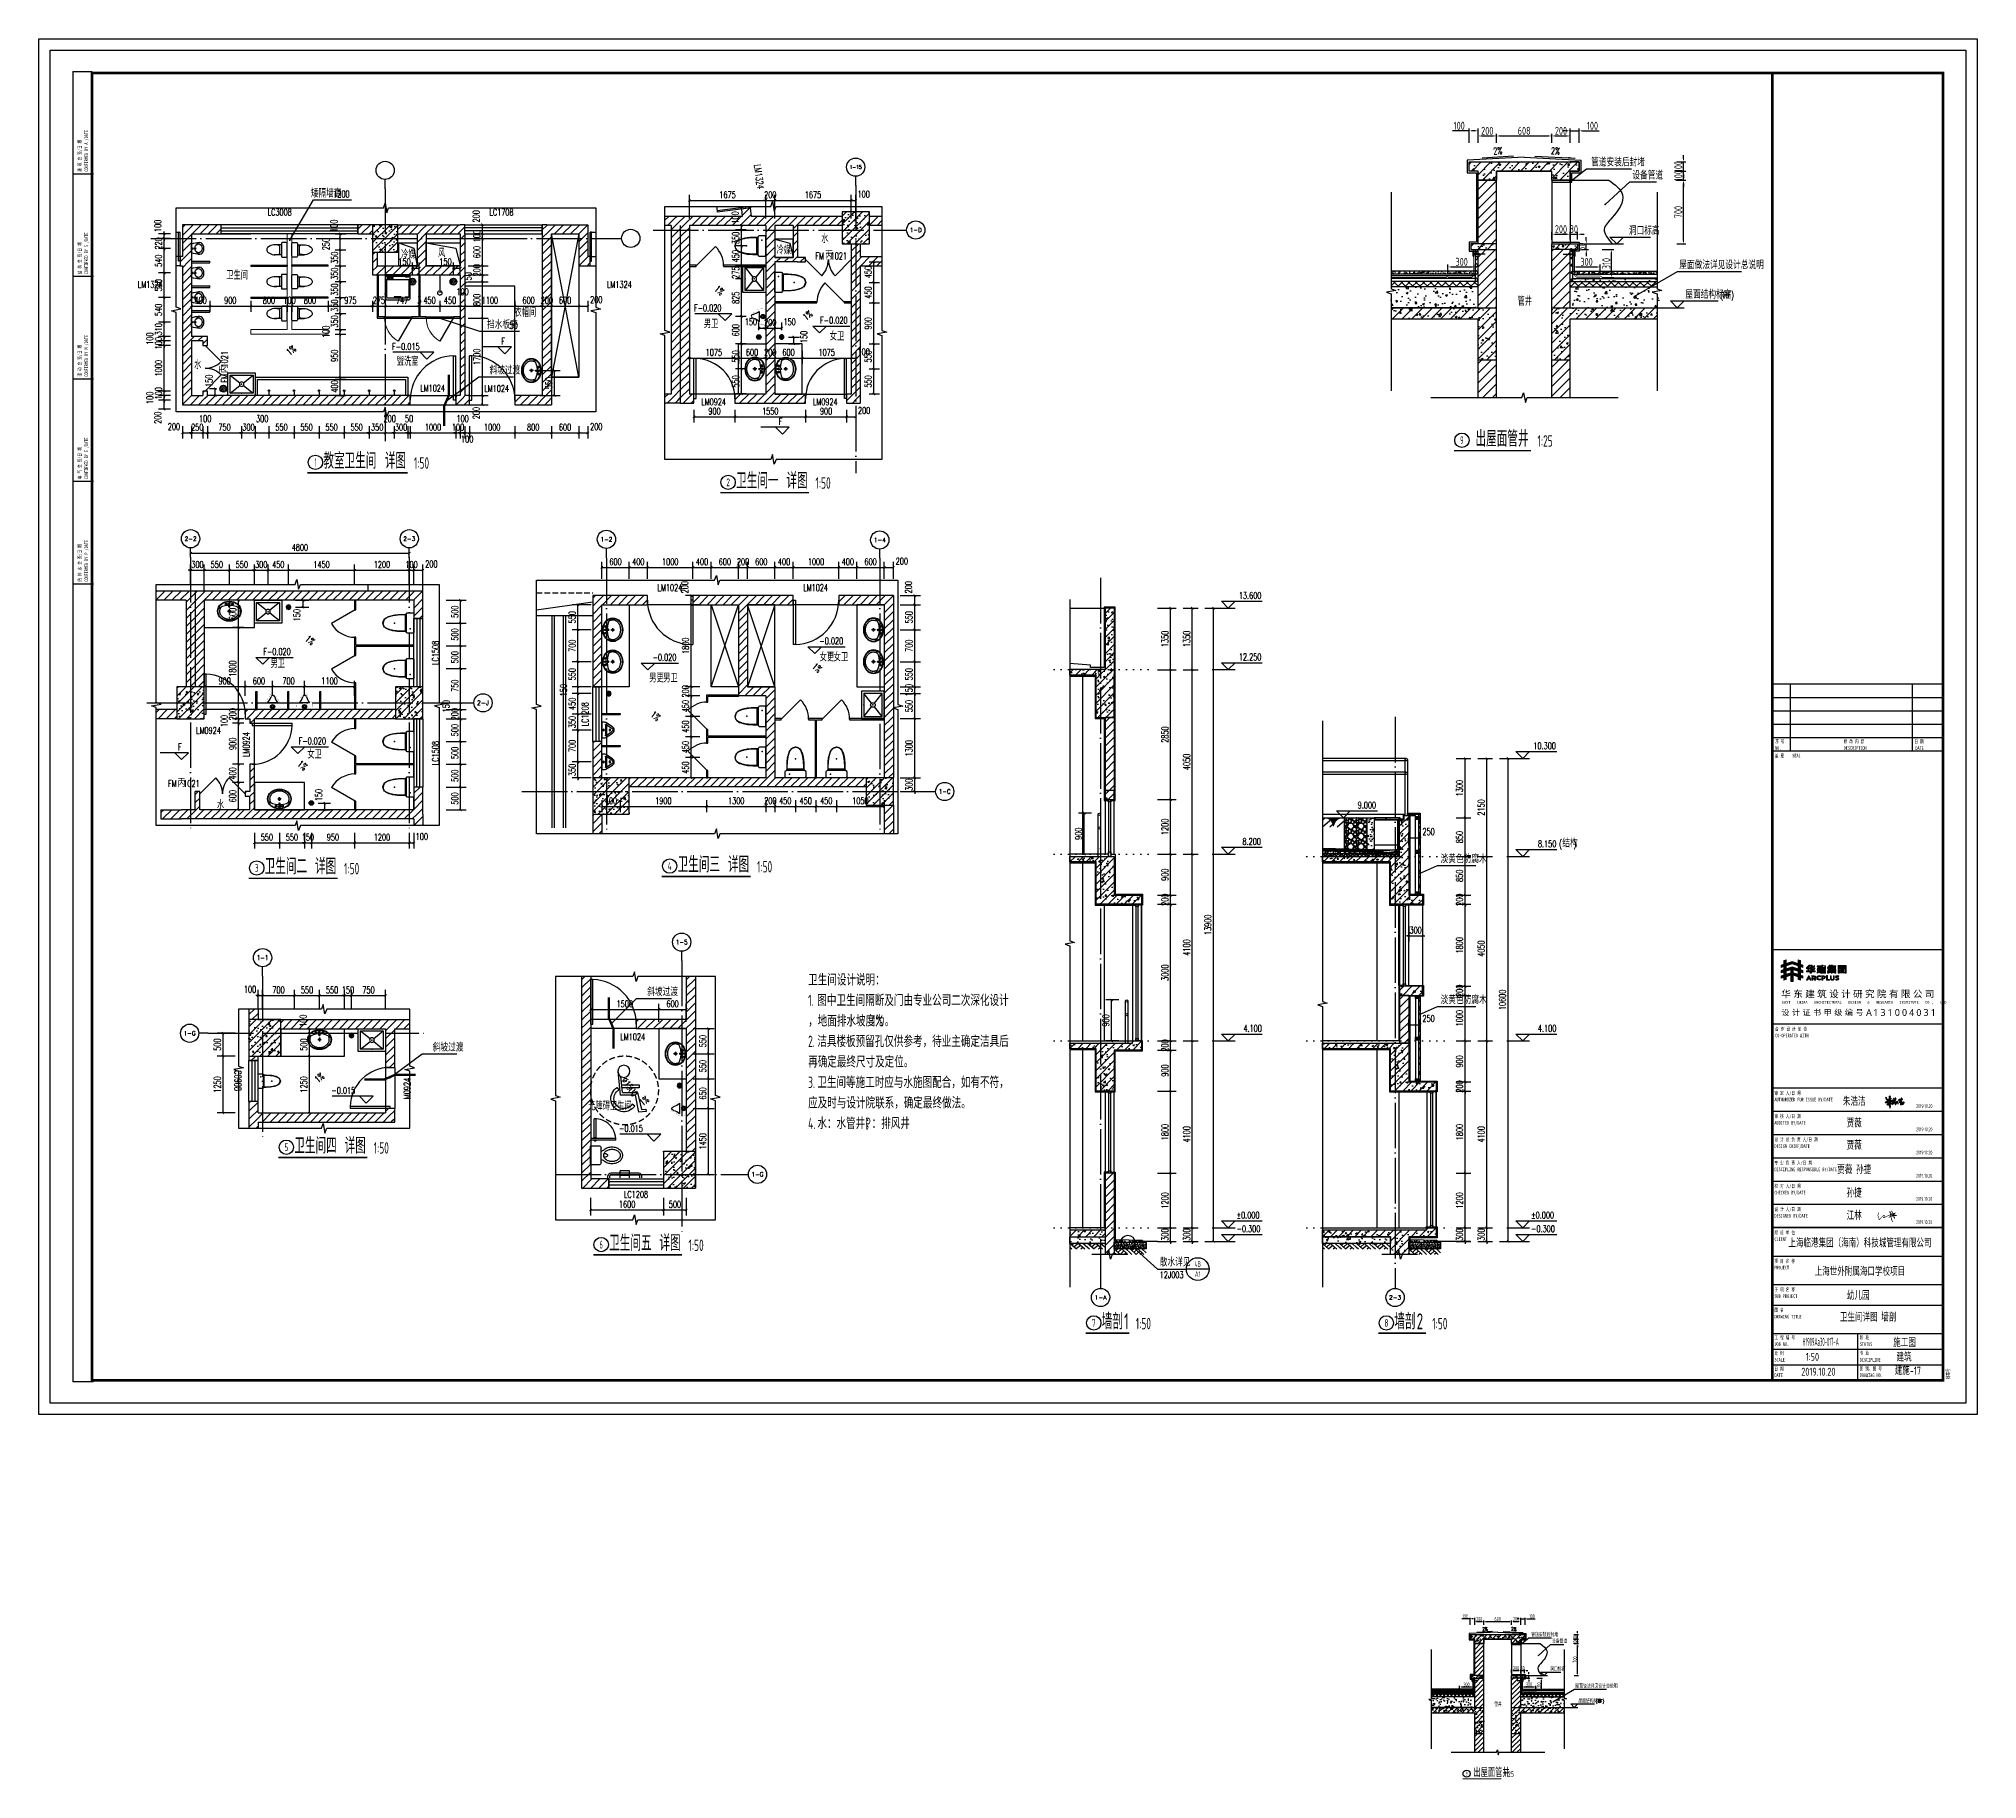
# Model space of a CAD drawing. Header units: millimetres. Extents: x -1048436 to -185795, y -983427 to 400387.
# Drawn here: x -620502 to -577952, y -748020 to -709815 of the extents above; entities that cross this region are included whole.
import ezdxf
from ezdxf.enums import TextEntityAlignment as Align

# ---------------------------------------------------------------- set-up
doc = ezdxf.new("R2010")
doc.units = ezdxf.units.MM
doc.header["$LTSCALE"] = 500
for name, pattern in [('A-FP_05$0$pln_L5$0$Col_L4$0$PHANTOM', [63.5, 31.75, -6.35, 6.35, -6.35, 6.35, -6.35]), ('DASH', [0.35, 0.25, -0.1]), ('DOT2', [3.175, 0, -3.175]), ('DOTE', [2.42, 2, -0.2, 0.02, -0.2]), ('HIDDEN', [0.375, 0.25, -0.125]), ('HIDDEN2', [0.1875, 0.125, -0.0625])]:
    doc.linetypes.add(name, pattern=pattern)
for name, color, linetype in [('2017_11-sheet-L2$0$C-SHET-TTLB', 11, 'Continuous'), ('2017_11-sheet-LOGO$0$C-SHET-TTLB', 11, 'Continuous'), ('2017_11-sheet-R$0$C-SHET-TTLB', 11, 'Continuous'), ('2017_11-sheet-R2$0$C-SHET-TTLB', 11, 'Continuous'), ('C-SHET-TTLB', 11, 'Continuous'), ('COLUMN', 254, 'Continuous'), ('FUR', 55, 'Continuous'), ('JJ金属', 62, 'Continuous'), ('PUB_DIM', 3, 'Continuous'), ('PUB_HATCH', 8, 'Continuous'), ('PUB_TEXT', 7, 'Continuous'), ('WINDOW', 4, 'Continuous'), ('WINDOW_TEXT', 7, 'Continuous'), ('建-填充', 9, 'Continuous'), ('建-墙', 254, 'Continuous'), ('建-墙-卫生间隔断', 220, 'Continuous'), ('建-墙-完成面', 95, 'Continuous'), ('建-墙-混凝土墙', 6, 'Continuous'), ('建-屋面-排水沟落水口', 175, 'Continuous'), ('建-幕墙', 140, 'Continuous'), ('建-文字', 4, 'Continuous'), ('建-标注', 1, 'Continuous'), ('建-楼层线', 1, 'DOT2'), ('建-楼梯-扶手栏杆', 3, 'Continuous'), ('建-洁具', 55, 'Continuous'), ('建-窗', 135, 'Continuous'), ('建-符号', 13, 'Continuous'), ('建-符号-引出', 150, 'Continuous'), ('建-符号-箭头', 13, 'Continuous'), ('建-符号-门编号', 13, 'Continuous'), ('建-详图', 7, 'Continuous'), ('建-详图-影线', 8, 'Continuous'), ('建-轴线', 16, 'DOTE'), ('建-门', 8, 'Continuous'), ('建-门扇', 32, 'Continuous'), ('户型$0$建-填充', 9, 'Continuous'), ('看线', 2, 'Continuous'), ('通-图框-文字', 4, 'Continuous')]:
    doc.layers.add(name, color=color, linetype=linetype)
doc.layers.add('建-修改云', color=30, linetype='Continuous', plot=False)
doc.layers.add('建-墙体', color=8, linetype='Continuous', lineweight=13)
doc.styles.add('2017_11-sheet-L2$0$SHEET-ECADI', font='simhei.ttf', dxfattribs={"width": 0.7})
doc.styles.add('2017_11-sheet-LOGO$0$微软雅黑L', font='')
doc.styles.add('2017_11-sheet-LOGO$0$黑体', font='simhei.ttf')
doc.styles.add('2017_11-sheet-R$0$SHEET-ECADI', font='simhei.ttf', dxfattribs={"width": 0.7})
doc.styles.add('2017_11-sheet-R2$0$SHEET-ECADI', font='simhei.ttf', dxfattribs={"width": 0.7})
doc.styles.add('_TCH_AXIS', font='COMPLEX', dxfattribs={"bigfont": 'GBCBIG'})
doc.styles.add('_TCH_DIM', font='SIMPLEX', dxfattribs={"bigfont": 'GBCBIG'})
doc.styles.add('_TCH_DIM_T3', font='SIMPLEX', dxfattribs={"width": 0.705882, "bigfont": 'GBCBIG'})
doc.styles.add('_TCH_WINDOW', font='SIMPLEX', dxfattribs={"height": 3.5, "bigfont": 'GBCBIG'})
doc.styles.add('ECADI', font='hzs.shx', dxfattribs={"width": 0.7, "bigfont": 'hztxt.shx'})
doc.styles.add('XD2008', font='xd-hzs.shx', dxfattribs={"width": 0.7, "bigfont": 'xd-hztxt.shx'})
doc.styles.add('XD2008_T3', font='xd-hzs.shx', dxfattribs={"width": 0.7, "bigfont": 'xd-hztxt.shx'})
doc.styles.add('建初03-3F平面$0$A1-1标准层单元$0$DIM_FONT', font='SIMPLEX.shx', dxfattribs={"width": 0.8})
doc.styles.get('2017_11-sheet-LOGO$0$微软雅黑L').set_extended_font_data('Microsoft YaHei Light')
doc.dimstyles.new('_TCH_ARCH&&50', dxfattribs={"dimtxt": 148.75, "dimasz": 50, "dimexe": 125, "dimexo": 150, "dimgap": 50, "dimtad": 1, "dimdec": 0, "dimzin": 0, "dimdsep": 46, "dimtxsty": '_TCH_DIM_T3', "dimblk": 'ARCHTICK', "dimcen": 0.09, "dimclrt": 7, "dimazin": 2, "dimtfac": 1, "dimtdec": 0, "dimtix": 1, "dimtmove": 2, "dimatfit": 3, "dimldrblk": 'ARCHTICK', "dimfxl": 1, "dimtolj": 1, "dimtzin": 0, "dimarcsym": 0})
doc.dimstyles.new('XD100&&25', dxfattribs={"dimtxt": 87.5, "dimasz": 37.5, "dimexe": 25, "dimexo": 50, "dimgap": 12.5, "dimtad": 1, "dimdec": 0, "dimdsep": 46, "dimtxsty": 'XD2008_T3', "dimcen": 2.5, "dimclrt": 4, "dimaunit": 1, "dimadec": 0, "dimazin": 0, "dimtfac": 1, "dimtdec": 0, "dimtix": 1, "dimtmove": 0, "dimatfit": 3, "dimfxl": 1, "dimtolj": 1, "dimtzin": 0, "dimarcsym": 0})
pattern_1 = [(45, (194675.77, -145175.7), (-88.388348, 88.388348), []), (50, (194675.77, -145175.7), (358.63009, -31.37607), [37.5, -412.5]), (355, (194675.77, -145175.7), (-69.37567, 376.09607), [30, -330]), (100.4514, (194705.65, -145178.3), (289.25469, 344.71977), [31.8701, -350.57106]), (46.1842, (194675.77, -145075.7), (533.62052, -82.7595), [56.25, -618.75]), (96.6356, (194720.24, -145082.6), (467.33135, 487.05894), [47.80514, -525.8565]), (351.1842, (194675.77, -145075.7), (467.33097, 487.0593), [45, -495]), (21, (194725.77, -145100.7), (298.45353, -201.309445), [37.5, -412.5]), (326, (194725.77, -145100.7), (121.65767, 362.57502), [30, -330]), (71.4514, (194750.64, -145117.47), (420.11131, 161.26525), [31.8701, -350.57106]), (37.5, (194675.77, -145175.7), (6.079928, 166.446927), [0, -326, 0, -335, 0, -331.25]), (7.5, (194675.77, -145175.7), (131.53477, 197.205856), [0, -191, 0, -318.5, 0, -126.25]), (327.5, (194564.27, -145175.7), (266.911218, -11.277436), [0, -125, 0, -390, 0, -517.5]), (317.5, (194514.27, -145175.7), (291.593085, 50.05249), [0, -162.5, 0, -259, 0, -367.5])]
pattern_2 = [(262.75247, (-80.7, -5045.9), (692.6834, -894.5332), [40, -760]), (262.75247, (69.3, -4500.5), (692.6834, -894.5332), [80, -720]), (262.75247, (43.35, -5021.4), (692.6834, -894.5332), [40, -760]), (262.75247, (183.3, -4555.3), (692.6834, -894.5332), [40, -760]), (262.75247, (162.4, -5036.5), (692.6834, -894.5332), [40, -760]), (262.75247, (257.6, -4605.1), (692.6834, -894.5332), [40, -760]), (262.75247, (241.75, -5046.6), (692.6834, -894.5332), [40, -760]), (262.75247, (376.6, -4620.2), (692.6834, -894.5332), [40, -440, 40, -280]), (262.75247, (456, -4630.3), (692.6834, -894.5332), [80, -400, 40, -280]), (262.75247, (580.1, -4605.8), (692.6834, -894.5332), [40, -120, 40, -320, 40, -240]), (262.75247, (664.5, -4576.2), (692.6834, -894.5332), [40, -160, 80, -520]), (262.75247, (638.55, -5097.1), (692.6834, -894.5332), [40, -760]), (262.75247, (743.8, -4586.3), (692.6834, -894.5332), [40, -200, 40, -520]), (307.752474, (0, -4411.04), (793.60832, -100.9249), [113.1368, -1018.23405]), (307.752474, (-85.8, -5085.6), (793.60832, -100.9249), [226.27416, -905.0967]), (307.752474, (311, -5136.1), (793.60832, -100.9249), [56.568, -1074.80285]), (307.752474, (476.16, -4471.6), (793.60832, -100.9249), [169.7056, -961.66525]), (307.752474, (390.4, -5146.17), (793.60832, -100.9249), [282.8427, -848.5281]), (307.752474, (509.4, -5161.3), (793.60832, -100.9249), [169.7056, -961.66525]), (217.752474, (608.97, -5012.7), (-100.9249, -793.60832), [56.568, -1074.80285]), (217.752474, (9.4, -4654.2), (-100.9249, -793.60832), [113.1368, -1018.23405]), (217.752474, (321.8, -4734.2), (-100.9249, -793.60832), [113.1368, -1018.23405]), (217.752474, (132.8, -4952.1), (-100.9249, -793.60832), [113.1368, -1018.23405]), (217.752474, (455.3, -4952.8), (-100.9249, -793.60832), [113.1368, -1018.23405]), (217.752474, (529.6, -5002.6), (-100.9249, -793.60832), [169.7056, -961.66525]), (217.752474, (78.67, -4743.6), (-100.9249, -793.60832), [169.7056, -961.66525]), (217.752474, (103.2, -4867.7), (-100.9249, -793.60832), [169.7056, -961.66525]), (217.752474, (396.1, -4784), (-100.9249, -793.60832), [169.7056, -961.66525]), (217.752474, (425.7, -4868.4), (-100.9249, -793.60832), [169.7056, -961.66525]), (289.317525, (153.68, -4470.9), (-100.92491, -793.60832), [89.4427, -1699.41166]), (289.317525, (38.3, -5061.07), (-100.92491, -793.60832), [357.7709, -1431.0835]), (289.317525, (157.34, -5076.2), (-100.92491, -793.60832), [357.7709, -1431.0835]), (289.317525, (236.7, -5086.3), (-100.92491, -793.60832), [357.7712, -536, 178.888, -716.19518]), (289.317525, (345.65, -5180.8), (-100.92491, -793.60832), [89.4427, -1699.41166]), (289.317525, (714.25, -4501.88), (-100.92491, -793.60832), [89.4427, -1699.41166]), (289.317525, (633.5, -5136.76), (-100.92491, -793.60832), [178.88544, -1609.96894]), (236.187423, (-55.5, -4847.53), (-100.92491, -793.60832), [178.88544, -1609.96894]), (236.187423, (178.2, -4595), (-100.92491, -793.60832), [178.88544, -1609.96894]), (236.187423, (59.18, -4579.86), (-100.92491, -793.60832), [89.4427, -1699.40894]), (236.187423, (252.53, -4644.77), (-100.92491, -793.60832), [268.32816, -1520.5262]), (236.187423, (232.35, -4803.5), (-100.92491, -793.60832), [178.88544, -1609.96894]), (236.187423, (261.93, -4887.9), (-100.92491, -793.60832), [178.88544, -1609.96894]), (236.187423, (371.57, -4659.9), (-100.92491, -793.60832), [89.4427, -1699.40894]), (236.187423, (445.9, -4709.7), (-100.92491, -793.60832), [89.4427, -1699.40894]), (236.187423, (564.24, -5047.3), (-100.92491, -793.60832), [89.4427, -1699.40894]), (236.187423, (291.52, -4972.3), (-100.92491, -793.60832), [89.4427, -1699.40894]), (236.187423, (575.02, -4645.46), (-100.92491, -793.60832), [268.32816, -1520.5262]), (236.187423, (659.43, -4615.87), (-100.92491, -793.60832), [178.88544, -1609.96894]), (236.187423, (365.84, -5022.08), (-100.92491, -793.60832), [89.44, -804.96, 89.44, -805.01438]), (236.187423, (554.84, -4804.18), (-100.92491, -793.60832), [178.88544, -1609.96894]), (236.187423, (629.15, -4853.95), (-100.92491, -793.60832), [178.88544, -1609.96894]), (236.187423, (738.8, -4625.96), (-100.92491, -793.60832), [178.88544, -1609.96894]), (236.187423, (708.5, -4864.05), (-100.92491, -793.60832), [178.88544, -1609.96894])]
pattern_3 = [(45, (-632222.8, -740266.13), (-40.00004, 40.00004), []), (135, (-632222.8, -740266.13), (-40.00004, -40.00004), [])]
pattern_4 = [(45, (0, 0), (-88.388348, 88.388348), []), (50, (0, 0), (358.63009, -31.37607), [37.5, -412.5]), (355, (0, 0), (-69.37567, 376.09607), [30, -330]), (100.4514, (29.9, -2.6), (289.25469, 344.71977), [31.8701, -350.57106]), (46.1842, (0, 100), (533.62052, -82.7595), [56.25, -618.75]), (96.6356, (44.47, 93.1), (467.33135, 487.05894), [47.80514, -525.8565]), (351.1842, (0, 100), (467.33097, 487.0593), [45, -495]), (21, (50, 75), (298.45353, -201.309445), [37.5, -412.5]), (326, (50, 75), (121.65767, 362.57502), [30, -330]), (71.4514, (74.87, 58.22), (420.11131, 161.26525), [31.8701, -350.57106]), (37.5, (0, 0), (6.079928, 166.446927), [0, -326, 0, -335, 0, -331.25]), (7.5, (0, 0), (131.53477, 197.205856), [0, -191, 0, -318.5, 0, -126.25]), (327.5, (-111.5, 0), (266.911218, -11.277436), [0, -125, 0, -390, 0, -517.5]), (317.5, (-161.5, 0), (291.593085, 50.05249), [0, -162.5, 0, -259, 0, -367.5])]
pattern_5 = [(45, (0, 89.76), (-88.388383, 88.388383), [])]

msp = doc.modelspace()

# ---------------------------------------------------------------- texts
at = {"layer": 'PUB_DIM', "color": 7, "style": '_TCH_DIM', "width": 0.705882}
msp.add_text('%%c1500', height=148.75, rotation=305.20595, dxfattribs=at).set_placement((-607720.9, -732682))
at = {"layer": 'PUB_TEXT', "style": 'XD2008', "width": 1.238095}
for s, height, p, p2 in [('1', 186.4, (-614445.2, -719206.4), (-614414.1, -719206.4)), ('2', 171.3, (-605409.8, -719636.7), (-605329.9, -719636.7)), ('3', 171.3, (-615757.7, -728102), (-615677.7, -728102)), ('4', 169, (-606695.8, -728059.6), (-606611.2, -728059.6)), ('5', 171.3, (-615107.7, -734232.5), (-615027.8, -734232.5)), ('6', 173.4, (-608194.9, -736370.3), (-608119.7, -736370.3)), ('7', 171.3, (-597384.4, -738089.3), (-597304.5, -738089.3)), ('8', 171.3, (-590961.6, -738089.3), (-590881.7, -738089.3))]:
    msp.add_text(s, height=height, dxfattribs=at).set_placement(p, p2, align=Align.FIT)
at = {"layer": 'PUB_TEXT', "style": 'XD2008', "width": 0.7}
for s, height, p in [('教室卫生间', 350, (-614254.7, -719253.1)), ('详图', 350, (-612906.2, -719253.1)), ('1:50', 250, (-612267.9, -719253.1)), ('卫生间一', 350, (-605194.8, -719691.1)), ('详图', 350, (-604091.4, -719691.1)), ('1:50', 250, (-603453.1, -719691.1)), ('卫生间二', 350, (-615542.7, -728156.4)), ('详图', 350, (-614439.2, -728156.4)), ('1:50', 250, (-613801, -728156.4)), ('卫生间三', 350, (-606478.5, -728115.1)), ('详图', 350, (-605375, -728115.1)), ('1:50', 250, (-604736.8, -728115.1)), ('卫生间四', 350, (-614892.8, -734286.8)), ('详图', 350, (-613789.3, -734286.8)), ('1:50', 250, (-613151, -734286.8)), ('卫生间五', 350, (-607982.3, -736423.6)), ('详图', 350, (-606878.9, -736423.6)), ('1:50', 250, (-606240.6, -736423.6)), ('墙剖', 350, (-597169.4, -738143.7)), ('1', 350, (-596679.4, -738143.7)), ('墙剖', 350, (-590746.7, -738143.7)), ('2', 350, (-590256.7, -738143.7)), ('1:50', 250, (-596422.3, -738143.7)), ('1:50', 250, (-589914.7, -738143.7))]:
    msp.add_text(s, height=height, dxfattribs=at).set_placement(p)
at = {"layer": 'WINDOW_TEXT', "style": '_TCH_WINDOW', "width": 0.705882}
for s, p in [('LC3008', (-615479, -713696.7)), ('LC1708', (-610610.7, -713696.3)), ('LC1208', (-607658.2, -735256.7))]:
    msp.add_text(s, height=148.75, dxfattribs=at).set_placement(p)
for s, rotation, p in [('LC1508', 90, (-611720.1, -723561.2)), ('LC1208', 90, (-608436, -724908.5)), ('LC1508', 90, (-611720.1, -725761.2)), ('C0908', 270, (-616204.5, -732457.1))]:
    msp.add_text(s, height=148.75, rotation=rotation, dxfattribs=at).set_placement(p)
at = {"layer": '建-文字', "style": '_TCH_AXIS'}
for s, height, p, p2 in [('1-15', 80.46, (-602704.4, -712672.2), (-602436.2, -712672.2)), ('1-D', 95.32, (-601383, -714060), (-601119.8, -714060)), ('2-2', 92.5, (-617301.6, -720836.2), (-617037.4, -720836.2)), ('2-3', 92.5, (-612501.6, -720836.2), (-612237.4, -720836.2)), ('1-2', 99.88, (-608172.5, -720853.6), (-607910.9, -720853.6)), ('1-4', 96.8, (-602173, -720865.8), (-601910.2, -720865.8)), ('2-J', 96.8, (-610882.9, -724439.6), (-610620.2, -724439.6)), ('1-C', 98.31, (-600746.7, -726387.7), (-600484.6, -726387.7)), ('1-5', 99.88, (-606520.3, -729694.9), (-606258.7, -729694.9)), ('1-1', 108.43, (-615718.1, -730040.5), (-615460, -730040.5)), ('1-G', 93.89, (-617322.5, -731691.5), (-617058.7, -731691.5)), ('1-G', 93.89, (-604857.7, -734789.8), (-604593.9, -734789.8)), ('1-A', 93.89, (-597326.9, -737491.8), (-597063.1, -737491.8)), ('2-3', 92.5, (-590862, -737491.1), (-590597.7, -737491.1))]:
    msp.add_text(s, height=height, dxfattribs=at).set_placement(p, p2, align=Align.FIT)
at = {"layer": '建-文字', "style": '_TCH_DIM'}
for s, p in [('矮隔墙高', (-614530.5, -713297.9)), ('结构', (-587059.9, -727561.1)), ('淡黄色防腐木', (-589731.7, -727908.6)), ('斜坡过渡', (-607145.8, -730826)), ('淡黄色防腐木', (-589731.7, -731001.9)), ('斜坡过渡', (-611853.6, -732044.3)), ('散水详见', (-595896.3, -736759.5))]:
    msp.add_text(s, height=168.79, dxfattribs=at).set_placement(p)
at = {"layer": '建-文字'}
for s, height, style, width, p in [('1200', 148.75, '_TCH_DIM', 0.705882, (-614039, -713297.9)), ('冷媒', 175, 'XD2008', 0.7, (-604307.5, -714545.4)), ('水', 175, 'XD2008', 0.7, (-603327.2, -714295.3)), ('F-0.020', 148.75, '_TCH_DIM', 0.705882, (-606119.2, -715798.5)), ('男卫', 175, 'XD2008', 0.7, (-605903.7, -716164.9)), ('F-0.020', 148.75, '_TCH_DIM', 0.705882, (-603351.5, -716067.6)), ('女卫', 175, 'XD2008', 0.7, (-603140.8, -716438.1)), ('F', 148.8, '_TCH_DIM', 0.705882, (-604258, -718290.1)), ('13.600', 148.75, '_TCH_DIM', 0.705882, (-594160.1, -722111.1)), ('F-0.020', 148.75, '_TCH_DIM', 0.705882, (-615574.9, -723343.2)), ('-0.020', 148.75, '_TCH_DIM', 0.705882, (-607027.9, -723467)), ('女更', 175, 'XD2008', 0.7, (-603359.8, -723480.8)), ('-0.020', 148.75, '_TCH_DIM', 0.705882, (-603366.6, -723107.4)), ('女卫', 175, 'XD2008', 0.7, (-603053.1, -723480.8)), ('12.250', 148.75, '_TCH_DIM', 0.705882, (-594160.1, -723461.1)), ('男卫', 175, 'XD2008', 0.7, (-615414.9, -723625.5)), ('男更', 175, 'XD2008', 0.7, (-607102, -723940.3)), ('男卫', 175, 'XD2008', 0.7, (-606795.2, -723940.3)), ('F', 148.8, '_TCH_DIM', 0.705882, (-617444.7, -725435.5)), ('F-0.020', 148.75, '_TCH_DIM', 0.705882, (-614800.2, -725305)), ('女卫', 175, 'XD2008', 0.7, (-614606.7, -725615.3)), ('10.300', 148.75, '_TCH_DIM', 0.705882, (-587694.9, -725411.1)), ('水', 175, 'XD2008', 0.7, (-616591.7, -726726.8)), ('9.000', 148.75, '_TCH_DIM', 0.705882, (-591551.2, -726711.1)), ('8.200', 148.75, '_TCH_DIM', 0.705882, (-594080.1, -727511.1)), ('8.150', 148.75, '_TCH_DIM', 0.705882, (-587594.9, -727561.1)), ('(', 148.8, '_TCH_DIM', 0.705882, (-587129.9, -727561.1)), (')', 148.8, '_TCH_DIM', 0.705882, (-586814.2, -727561.1)), ('卫生间设计说明：', 250, 'XD2008', 0.7, (-603614, -730597.2, 0)), ('1.', 250, 'XD2008', 0.7, (-603614, -731047.2, 0)), ('图中卫生间隔断及门由专业公司二次深化设计', 250, 'XD2008', 0.7, (-603412.1, -731047.2, 0)), ('，地面排水坡度为', 250, 'XD2008', 0.7, (-603614, -731497.2, 0)), ('1%', 250, 'XD2008', 0.7, (-602214, -731497.2, 0)), ('。', 250, 'XD2008', 0.7, (-601931.3, -731497.2, 0)), ('2.', 250, 'XD2008', 0.7, (-603614, -731947.2, 0)), ('洁具楼板预留孔仅供参考，待业主确定洁具后', 250, 'XD2008', 0.7, (-603412.1, -731947.2, 0)), ('4.100', 148.75, '_TCH_DIM', 0.705882, (-594060.1, -731611.1)), ('4.100', 148.75, '_TCH_DIM', 0.705882, (-587594.9, -731611.1)), ('再确定最终尺寸及定位。', 250, 'XD2008', 0.7, (-603614, -732397.2, 0)), ('3.', 250, 'XD2008', 0.7, (-603614, -732847.2, 0)), ('卫生间等施工时应与水施图配合，如有不符，', 250, 'XD2008', 0.7, (-603412.1, -732847.2, 0)), ('-0.015', 148.75, '_TCH_DIM', 0.705882, (-614076.7, -732975.2)), ('应及时与设计院联系，确定最终做法。', 250, 'XD2008', 0.7, (-603614, -733297.2, 0)), ('无障碍卫生间', 175, 'XD2008', 0.7, (-608442.4, -733337.1)), ('4.', 250, 'XD2008', 0.7, (-603614, -733747.2, 0)), ('水：水管井；', 250, 'XD2008', 0.7, (-603412.1, -733747.2, 0)), ('P', 250, 'XD2008', 0.7, (-602362.1, -733747.2, 0)), ('：排风井', 250, 'XD2008', 0.7, (-602220.8, -733747.2, 0)), ('-0.015', 148.75, '_TCH_DIM', 0.705882, (-607762.9, -733808)), ('%%P0.000', 148.75, '_TCH_DIM', 0.705882, (-594210.1, -735711.1)), ('%%P0.000', 148.75, '_TCH_DIM', 0.705882, (-587744.9, -735711.1)), ('-0.300', 148.75, '_TCH_DIM', 0.705882, (-594210.1, -736011.1)), ('-0.300', 148.75, '_TCH_DIM', 0.705882, (-587744.9, -736011.1)), ('12J003', 148.75, '_TCH_DIM', 0.705882, (-595896.3, -737022.5))]:
    msp.add_text(s, height=height, dxfattribs=dict(at, style=style, width=width)).set_placement(p)
at = {"layer": '建-文字', "style": '_TCH_DIM', "width": 0.705882}
for rotation, p in [(321.22016, (-605686.2, -715333.6)), (38.77984, (-603655.7, -716005.1)), (321.22016, (-614668.6, -723012)), (321.22016, (-603543.8, -723617)), (321.22016, (-607087.1, -724676.9)), (321.22016, (-614836.4, -725759.3)), (38.77984, (-614373.4, -732741.5)), (36.64309, (-607248.5, -733246.3))]:
    msp.add_text('1%', height=148.75, rotation=rotation, dxfattribs=at).set_placement(p)
at = {"layer": '建-文字', "style": 'XD2008', "width": 1.238095}
for s, height, p, p2 in [('4B', 121.22, (-595130.6, -736773.6), (-594993.2, -736773.6)), ('A1', 123.43, (-595125.7, -736992), (-594998.1, -736992))]:
    msp.add_text(s, height=height, dxfattribs=at).set_placement(p, p2, align=Align.FIT)
at = {"layer": '建-符号-门编号', "style": '_TCH_WINDOW', "width": 0.705882}
for s, rotation, p in [('LM1324', 277.24753, (-604800.1, -712580.9)), ('LM1324', 0, (-618329, -715284.5)), ('LM0924', 360, (-617048.9, -725073.7)), ('LM0924', 89.99035, (-615872.9, -725581.1)), ('FM', 360, (-617663.3, -726238.5)), ('1021', 360, (-617330.4, -726238.5)), ('M0924', 90, (-612339.7, -733092.1))]:
    msp.add_text(s, height=148.75, rotation=rotation, dxfattribs=at).set_placement(p)
for s, p in [('FM', (-603453, -714657.8)), ('1021', (-603120.1, -714657.8)), ('LM1324', (-608029, -715284.5)), ('LM0924', (-605960.3, -717860.9)), ('LM0924', (-603510.3, -717860.7)), ('LM1024', (-606921.6, -721937.9)), ('LM1024', (-603721.6, -721937.9)), ('LM1024', (-607736.7, -731799.2))]:
    msp.add_text(s, height=148.75, dxfattribs=at).set_placement(p)
at = {"layer": '建-符号-门编号', "style": '_TCH_WINDOW'}
msp.add_text('丙', height=168.8, dxfattribs=at).set_placement((-603243, -714657.8))
msp.add_text('丙', height=168.8, rotation=360, dxfattribs=at).set_placement((-617453.3, -726238.5))
at = {"layer": '通-图框-文字', "style": 'ECADI', "width": 0.7}
for s, p in [('卫生间详图 墙剖', (-580967.4, -737972.1)), ('1:50', (-581716, -738835.5)), ('建施-17', (-579763, -739140.1))]:
    msp.add_text(s, height=175, dxfattribs=at).set_placement(p)

# ---------------------------------------------------------------- blocks, each defined once
blk = doc.blocks.new('$lvtry$00000173')
at = {"color": 0}
for p, q in [((-35, -219), (40, -219)), ((-11, -125), (-16, -50)), ((2, -177), (2, -260)), ((12, -125), (16, -50))]:
    blk.add_line(p, q, dxfattribs=at)
for centre, radius in [((-69, -62), 20.6), ((-69, -62), 15.6), ((2, -219), 23.4), ((0, -50), 15.8), ((72, -62), 20.6), ((72, -62), 15.6)]:
    blk.add_circle(centre, radius, dxfattribs=at)
blk.add_arc((1, -117), 13.9, 215.486, 324.514, dxfattribs=at)
blk.add_ellipse((2, -219), major_axis=(-259, 0), ratio=0.848663, dxfattribs=at)
for start_param, end_param in [(4.764585, 5.931457), (3.493317, 4.671733)]:
    blk.add_ellipse((2, -215), major_axis=(-259, 0), ratio=0.459125, start_param=start_param, end_param=end_param, dxfattribs=at)
for points, knots in [([(-247, -219, 0), (-247, -226, 0), (-247, -233, 0), (-245, -253, 0), (-242, -264, 0), (-234, -288, 0), (-229, -299, 0), (-216, -321, 0), (-209, -331, 0), (-192, -351, 0), (-183, -360, 0), (-162, -377, 0), (-151, -385, 0), (-127, -399, 0), (-115, -405, 0), (-88, -415, 0), (-75, -419, 0), (-47, -425, 0), (-32, -427, 0), (-4, -429, 0), (11, -429, 0), (40, -426, 0), (54, -424, 0), (82, -418, 0), (96, -413, 0), (122, -403, 0), (134, -397, 0), (158, -383, 0), (169, -375, 0), (189, -357, 0), (198, -348, 0), (215, -328, 0), (222, -318, 0), (234, -296, 0), (239, -284, 0), (246, -261, 0), (248, -249, 0), (251, -225, 0), (251, -213, 0), (249, -189, 0), (246, -177, 0), (239, -154, 0), (234, -143, 0), (222, -121, 0), (215, -110, 0), (199, -90, 0), (190, -81, 0), (170, -63, 0), (159, -55, 0), (135, -41, 0), (123, -35, 0), (97, -24, 0), (83, -20, 0), (55, -13, 0), (41, -11, 0), (12, -9, 0), (-3, -9, 0), (-31, -10, 0), (-46, -12, 0), (-74, -18, 0), (-87, -22, 0), (-114, -32, 0), (-126, -38, 0), (-150, -52, 0), (-162, -60, 0), (-182, -77, 0), (-192, -86, 0), (-209, -106, 0), (-216, -116, 0), (-228, -138, 0), (-234, -149, 0), (-242, -172, 0), (-244, -184, 0), (-247, -204, 0), (-247, -211, 0), (-247, -219, 0)], [0, 0, 0, 0, 0.105369, 0.105369, 0.278747, 0.278747, 0.452125, 0.452125, 0.625504, 0.625504, 0.798882, 0.798882, 0.97226, 0.97226, 1.145639, 1.145639, 1.319017, 1.319017, 1.492395, 1.492395, 1.665774, 1.665774, 1.839152, 1.839152, 2.01253, 2.01253, 2.185909, 2.185909, 2.359287, 2.359287, 2.532665, 2.532665, 2.706044, 2.706044, 2.879422, 2.879422, 3.0528, 3.0528, 3.226179, 3.226179, 3.399557, 3.399557, 3.572935, 3.572935, 3.746313, 3.746313, 3.919692, 3.919692, 4.09307, 4.09307, 4.266448, 4.266448, 4.439827, 4.439827, 4.613205, 4.613205, 4.786583, 4.786583, 4.959962, 4.959962, 5.13334, 5.13334, 5.306718, 5.306718, 5.480097, 5.480097, 5.653475, 5.653475, 5.826853, 5.826853, 6.000232, 6.000232, 6.17361, 6.17361, 6.283185, 6.283185, 6.283185, 6.283185]), ([(-184, -131, 0), (-185, -133, 0), (-186, -135, 0), (-191, -143, 0), (-195, -149, 0), (-201, -161, 0), (-203, -168, 0), (-207, -180, 0), (-209, -187, 0), (-211, -199, 0), (-212, -205, 0), (-212, -214, 0), (-212, -216, 0), (-212, -219, 0), (-212, -225, 0), (-212, -232, 0), (-210, -246, 0), (-208, -254, 0), (-204, -266, 0), (-202, -272, 0), (-198, -281, 0), (-196, -286, 0), (-189, -298, 0), (-185, -304, 0), (-176, -316, 0), (-171, -322, 0), (-161, -332, 0), (-156, -337, 0), (-143, -347, 0), (-135, -353, 0), (-121, -362, 0), (-116, -365, 0), (-105, -370, 0), (-100, -373, 0), (-88, -378, 0), (-82, -380, 0), (-69, -384, 0), (-63, -386, 0), (-47, -389, 0), (-38, -391, 0), (-21, -393, 0), (-12, -393, 0), (7, -394, 0), (16, -393, 0), (34, -392, 0), (43, -390, 0), (59, -387, 0), (67, -385, 0), (83, -380, 0), (91, -378, 0), (106, -372, 0), (113, -368, 0), (127, -361, 0), (133, -357, 0), (146, -348, 0), (152, -343, 0), (163, -333, 0), (169, -328, 0), (178, -317, 0), (183, -312, 0), (190, -301, 0), (194, -296, 0), (200, -284, 0), (204, -277, 0), (209, -264, 0), (210, -258, 0), (213, -246, 0), (214, -241, 0), (216, -227, 0), (216, -219, 0), (215, -206, 0), (214, -200, 0), (213, -189, 0), (211, -183, 0), (206, -167, 0), (202, -156, 0), (193, -141, 0), (190, -136, 0), (187, -131, 0)], [5.740897, 5.740897, 5.740897, 5.740897, 5.780874, 5.780874, 5.896829, 5.896829, 6.012784, 6.012784, 6.128739, 6.128739, 6.240697, 6.240697, 6.283185, 6.283185, 6.283185, 6.399826, 6.399826, 6.5409, 6.5409, 6.634, 6.634, 6.7271, 6.7271, 6.852188, 6.852188, 6.977276, 6.977276, 7.077377, 7.077377, 7.229977, 7.229977, 7.317389, 7.317389, 7.404801, 7.404801, 7.497094, 7.497094, 7.589386, 7.589386, 7.712334, 7.712334, 7.835281, 7.835281, 7.958228, 7.958228, 8.081175, 8.081175, 8.194983, 8.194983, 8.30879, 8.30879, 8.422598, 8.422598, 8.537599, 8.537599, 8.6526, 8.6526, 8.767602, 8.767602, 8.884432, 8.884432, 8.982435, 8.982435, 9.119467, 9.119467, 9.224191, 9.224191, 9.328914, 9.328914, 9.470087, 9.470087, 9.571187, 9.571187, 9.672288, 9.672288, 9.874489, 9.874489, 9.967059, 9.967059, 9.967059, 9.967059])]:
    blk.add_open_spline(points, degree=3, knots=knots, dxfattribs=at)
for p in [(1, -50), (2, -219)]:
    blk.add_point(p, dxfattribs=at)
blk = doc.blocks.new('$lvtry$00000171')
h = blk.add_hatch()
h.set_pattern_fill('ANSI31', color=256, scale=15, style=0)
h.set_pattern_definition([(45, (0, 0), (-16.838, 16.838), [])])
h.paths.add_polyline_path([(35, 17, 0.162278), (7, 31), (-49, -26, 0.162278), (-35, -54)])
h.paths.add_polyline_path([(7, 31, 0.456412), (-50, -18, 0.035489), (-49, -26)])
h.paths.add_polyline_path([(49, -11, 0.162278), (35, 17), (-35, -54, 0.162278), (-7, -68)])
h.paths.add_polyline_path([(50, -18, 0.035489), (49, -11), (-7, -68, 0.456412)])
blk.add_circle((0, -18), 50)
blk = doc.blocks.new('$lvtry$00000208')
blk.add_wipeout([(200, 0), (218, -7), (224, -20), (225, -140), (218, -158), (200, -165), (188, -180), (185, -192), (186, -199), (186, -242), (185, -285), (184, -316), (182, -346), (179, -383), (168, -451), (159, -496), (139, -560), (115, -610), (94, -637), (67, -658), (35, -671), (0, -680), (-67, -657), (-112, -615), (-138, -561), (-155, -510), (-166, -471), (-174, -424), (-181, -361), (-184, -322), (-185, -300), (-186, -257), (-186, -220), (-186, -208), (-186, -200), (-185, -192), (-190, -177), (-200, -165), (-218, -158), (-225, -140), (-225, -83), (-225, -25), (-218, -7), (-200, 0)])
at = {"color": 0, "ltscale": 100}
for p, q in [((200, -165), (-200, -165)), ((185, -192), (-185, -192))]:
    blk.add_line(p, q, dxfattribs=at)
blk.add_lwpolyline([(186, -199, -0.296302), (200, -165, 0.414214), (225, -140), (225, -25, 0.414214), (200, 0), (-200, 0, 0.414214), (-225, -25), (-225, -140, 0.413282), (-200, -165, -0.238932), (-185, -192), (-186, -208), (-186, -232), (-185, -282), (-184, -322), (-182, -348), (-180, -374), (-176, -409), (-172, -439), (-168, -459), (-163, -482), (-147, -538), (-129, -583, 0.10752), (-88, -643, 0.100512), (-43, -668), (0, -680), (35, -671), (67, -658), (94, -637), (115, -610), (132, -576), (145, -543), (159, -496), (177, -405), (179, -383), (182, -346), (185, -285)], format="xyb", close=True)
blk.add_lwpolyline([(186, -202), (186, -199)])
for points in [[(-181, -191), (-181, -230), (-181, -261), (-179, -322), (-177, -353), (-171, -414), (-166, -444), (-156, -490), (-152, -505), (-145, -528), (-143, -535), (-139, -546), (-137, -550), (-135, -558), (-133, -562), (-129, -573), (-125, -580), (-118, -594), (-115, -601), (-106, -614), (-102, -620), (-93, -632), (-87, -637), (-79, -644), (-76, -646), (-71, -650), (-67, -652), (-61, -655), (-58, -657), (-51, -660), (-48, -661), (-37, -665), (-30, -667), (-14, -671), (-7, -673), (1, -675)], [(181, -191), (181, -230), (181, -261), (179, -322), (177, -353), (171, -414), (166, -444), (156, -490), (152, -505), (145, -528), (143, -535), (139, -546), (137, -550), (135, -558), (133, -562), (129, -573), (125, -580), (118, -594), (115, -601), (106, -614), (102, -620), (93, -632), (87, -637), (79, -644), (76, -646), (71, -650), (67, -652), (61, -655), (58, -657), (51, -660), (48, -661), (37, -665), (30, -667), (14, -671), (7, -673), (-1, -675)]]:
    blk.add_open_spline(points, degree=3, knots=[0, 0, 0, 0, 92.762674, 92.762674, 185.525347, 185.525347, 278.288021, 278.288021, 324.669358, 324.669358, 347.860026, 347.860026, 359.45536, 359.45536, 371.050694, 371.050694, 394.241363, 394.241363, 417.432031, 417.432031, 440.6227, 440.6227, 463.813368, 463.813368, 475.408702, 475.408702, 487.004036, 487.004036, 498.599371, 498.599371, 510.194705, 510.194705, 533.385373, 533.385373, 556.576042, 556.576042, 556.576042, 556.576042], dxfattribs=at)
at = {"color": 0}
for p in [(-129, -83), (-1, -421)]:
    blk.add_point(p, dxfattribs=at)
blk = doc.blocks.new('M_E14')
blk.add_line((-116, -146), (109, -146))
at = {"const_width": 1.5}
for points in [[(-185, 0), (-185, -10), (-165, -10)], [(-185, 0), (185, 0), (185, -10), (165, -10)], [(-137, -207), (-146, -194), (-153, -182), (-159, -172), (-163, -162), (-166, -154), (-168, -146), (-169, -139), (-170, -133), (-171, -127), (-172, -121), (-172, -115), (-173, -110), (-173, -104), (-173, -98), (-173, -92), (-173, -86), (-173, -79), (-173, -72), (-172, -64), (-171, -54), (-170, -44), (-168, -31), (-166, -17), (-164, -9)], [(-137, -205), (-127, -214)], [(-130, -211), (-128, -213), (-120, -221), (-113, -229), (-107, -236), (-102, -244), (-98, -251), (-93, -259), (-90, -266), (-86, -274), (-83, -281), (-80, -288), (-77, -295), (-74, -302), (-71, -308), (-68, -314), (-65, -320), (-62, -325), (-58, -330), (-55, -334), (-51, -338), (-47, -342), (-43, -345), (-39, -348), (-34, -351), (-30, -353), (-25, -355), (-20, -357), (-15, -358), (-10, -359), (-5, -360), (0, -360), (0, -360)], [(120, -218), (119, -220), (110, -227), (103, -235), (97, -242), (91, -249), (86, -256), (81, -264), (77, -271), (73, -278), (70, -285), (66, -292), (63, -299), (60, -306), (57, -312), (53, -318), (50, -323), (46, -328), (42, -332), (38, -337), (34, -340), (30, -344), (26, -347), (22, -350), (17, -352), (12, -354), (8, -356), (3, -357), (-1, -358)], [(129, -212), (117, -220)], [(128, -215), (138, -202), (145, -191), (152, -180), (156, -171), (160, -163), (162, -156), (164, -149), (165, -142), (166, -136), (167, -130), (168, -125), (169, -119), (170, -114), (170, -108), (170, -102), (171, -96), (171, -89), (171, -82), (171, -73), (171, -64), (170, -53), (169, -41), (167, -27), (165, -10)], [(166, -14), (165, -9)]]:
    blk.add_lwpolyline(points, dxfattribs=at)
for radius in [47.3, 34.6, 22.1]:
    blk.add_circle((-4, -62), radius)
for centre, radius, start, end in [((-387, -363), 346, 14.0616, 38.7001), ((-10, -276), 40.9, 183.6565, 351.9398), ((331, -366), 312, 135.2868, 164.3913)]:
    blk.add_arc(centre, radius, start, end)
at = {"width": 0.8, "flags": 9}
for tag in ['XSIZE', 'YSIZE']:
    blk.add_attdef(tag, (0, 0), '', height=0.5, dxfattribs=at)
blk = doc.blocks.new('建初03-3F平面$0$坐便')
at = {"layer": '建-洁具'}
for p, q in [((-200, 170), (-430, 170)), ((-260, 140), (-260, -140)), ((-200, 220), (-200, -220)), ((-30, 250), (-170, 250)), ((0, -220), (0, 220)), ((-200, -170), (-430, -170)), ((-170, -250), (-30, -250))]:
    blk.add_line(p, q, dxfattribs=at)
for centre, radius, start, end in [((-590, 0), 110, 123.45086, 236.54914), ((-413, -227), 398, 67.45048, 126.63814), ((-170, 220), 30, 90, 180), ((-30, 220), 30, 0, 90), ((-413, 227), 398, 233.36186, 292.54952), ((-170, -220), 30, 180, 270), ((-30, -220), 30, 270, 0)]:
    blk.add_arc(centre, radius, start, end, dxfattribs=at)
at = {"layer": '建-洁具', "style": '建初03-3F平面$0$A1-1标准层单元$0$DIM_FONT', "text_generation_flag": 4, "width": 0.8, "flags": 9}
for tag in ['YSIZE', 'XSIZE']:
    blk.add_attdef(tag, (0, 0), '', height=0.5, rotation=270, dxfattribs=at)
blk = doc.blocks.new('小便池')
at = {"layer": '建-洁具'}
blk.add_line((0, -125), (0, 125), dxfattribs=at)
blk.add_circle((-37, 0), 15, dxfattribs=at)
for centre, radius, start, end in [((-197, -404), 564, 69.5187, 92.7869), ((-91, 0), 30, 95.7585, 264.2415), ((-197, 404), 564, 267.2131, 290.4813)]:
    blk.add_arc(centre, radius, start, end, dxfattribs=at)
at = {"layer": '建-洁具', "extrusion": (3.76771e-27, 3.22175e-17, -1)}
for centre, major_axis, ratio, start_param, end_param in [((-225, 0), (0, -160), 0.719619, -0.870503, 4.012096), ((-192, 0), (0, 123), 0.820256, 4.712389, 10.995574)]:
    blk.add_ellipse(centre, major_axis=major_axis, ratio=ratio, start_param=start_param, end_param=end_param, dxfattribs=at)
blk = doc.blocks.new('_LV10')
blk.add_line((0, -37), (0, -432))
blk.add_arc((0, -432), 50, 121.0332, 58.9668)
blk = doc.blocks.new('$lvtry$00000191')
at = {"color": 0}
blk.add_wipeout([(300, -500), (300, 0), (-300, 0), (-300, -500)], dxfattribs=at)
for p, q in [((-250, -50), (-39, -219)), ((-250, -450), (-39, -281)), ((39, -219), (250, -50)), ((39, -281), (250, -450))]:
    blk.add_line(p, q, dxfattribs=at)
for points in [[(300, -500), (300, 0), (-300, 0), (-300, -500)], [(250, -450), (250, -50), (-250, -50), (-250, -450)]]:
    blk.add_lwpolyline(points, close=True, dxfattribs=at)
blk.add_circle((0, -250), 50, dxfattribs=at)
for p in [(0, -50), (0, -250)]:
    blk.add_point(p, dxfattribs=at)
blk = doc.blocks.new('$TCHSYS$APDOOR2D')
blk.add_line((0.5, 0), (0, 0.866))
at = {"lineweight": 13}
blk.add_arc((0.5, 0), 1, 120, 180, dxfattribs=at)
blk = doc.blocks.new('$plan$00003075')
at = {"layer": 'FUR'}
for p, q in [((275, 0), (-275, 0)), ((-275, 0), (-275, -511)), ((275, -511), (275, 0)), ((-275, -28), (175, -28)), ((275, -113), (-275, -113)), ((-245, -112), (-245, -476)), ((-234, -73), (-234, -64)), ((-208, -59), (-208, -89)), ((-200, -65), (-208, -65)), ((-200, -89), (-208, -89)), ((-200, -59), (-200, -89)), ((-175, -73), (-175, -64)), ((-157, -73), (-157, -64)), ((-132, -59), (-132, -89)), ((-124, -65), (-132, -65)), ((-124, -89), (-132, -89)), ((-124, -59), (-124, -89)), ((-98, -73), (-98, -64)), ((175, -51), (175, -27)), ((241, -51), (175, -51)), ((241, -27), (241, -51)), ((241, -28), (275, -28)), ((245, -112), (245, -476)), ((-235, -550), (235, -550)), ((-213, -507), (213, -507)), ((77, -486), (-77, -486)), ((-77, -486), (-77, -507)), ((77, -507), (77, -486))]:
    blk.add_line(p, q, dxfattribs=at)
for centre, major_axis, ratio, start_param, end_param in [((-204, -73), (29.4, 0), 0.475609, -1.428803, 4.570158), ((-230, -64), (3.33, 0), 0.977559, 2.248086, 3.141593), ((-204, -73), (34.5, 0), 0.559967, 0.610797, 2.52266), ((-178, -64), (-3.33, 0), 0.977559, 3.141593, 4.026652), ((-128, -73), (-29.4, 0), 0.475609, 1.71279, 7.71175), ((-154, -64), (3.33, 0), 0.977559, 2.248086, 3.141593), ((-128, -73), (-34.5, 0), 0.559967, 3.752389, 5.664253), ((-102, -64), (-3.33, 0), 0.977559, 3.141593, 4.026652), ((206, -27), (-13.9, 0), 0.977559, 3.141593, 9.424778), ((-235, -511), (-39.9, 0), 0.977559, 0, 1.570796), ((-213, -476), (-31.9, 0), 0.977559, 0, 1.570796), ((213, -476), (31.9, 0), 0.977559, 4.712389, 6.283185), ((235, -511), (-39.9, 0), 0.977559, 1.570796, 3.141593)]:
    blk.add_ellipse(centre, major_axis=major_axis, ratio=ratio, start_param=start_param, end_param=end_param, dxfattribs=at)
blk = doc.blocks.new('A$C19C77722')
at = {"layer": '建-洁具'}
h = blk.add_hatch(dxfattribs=at)
h.set_pattern_fill('LINE', color=256, scale=30, angle=45)
h.set_pattern_definition([(45, (-30888.453, -11662.062), (-20.205576, 20.205576), [])])
edge = h.paths.add_edge_path()
edge.add_arc((4850, -1050), 75, 0, 360)
h = blk.add_hatch(dxfattribs=at)
h.set_pattern_fill('LINE', color=256, scale=30, angle=45)
h.set_pattern_definition([(45, (-29988.453, -11662.062), (-20.205576, 20.205576), [])])
edge = h.paths.add_edge_path()
edge.add_arc((5750, -1050), 75, 0, 360)
h = blk.add_hatch(dxfattribs=at)
h.set_pattern_fill('LINE', color=256, scale=30, angle=45)
h.set_pattern_definition([(45, (-35038.453, -14012.062), (-20.205576, 20.205576), [])])
edge = h.paths.add_edge_path()
edge.add_arc((700, -3400), 75, 0, 360)
at = {"layer": '建-墙-卫生间隔断'}
for p, q in [((1300, -687), (2100, -687)), ((1300, -687), (1300, -712)), ((1300, -712), (2100, -712)), ((2100, -687), (2100, -712)), ((3000, -687), (2200, -687)), ((2200, -712), (2200, -687)), ((3000, -712), (2200, -712)), ((3000, -712), (3000, -687)), ((4075, -900), (4075, -1850)), ((4100, -900), (4075, -900)), ((4100, -900), (4100, -1825)), ((4988, -900), (4988, -1825)), ((5013, -900), (4988, -900)), ((5013, -900), (5013, -1825)), ((1300, -1387), (2100, -1387)), ((1300, -1387), (1300, -1412)), ((1300, -1412), (2100, -1412)), ((2100, -1387), (2100, -1412)), ((3000, -1387), (2200, -1387)), ((2200, -1412), (2200, -1387)), ((3000, -1412), (2200, -1412)), ((3000, -1412), (3000, -1387)), ((4075, -1850), (4238, -1850)), ((4238, -1825), (4100, -1825)), ((4238, -1850), (4238, -1825)), ((4988, -1825), (4838, -1825)), ((4838, -1825), (4838, -1850)), ((4838, -1850), (4988, -1850)), ((5000, -1850), (5150, -1850)), ((5150, -1825), (5013, -1825)), ((5150, -1850), (5150, -1825)), ((5900, -1825), (5750, -1825)), ((5750, -1825), (5750, -1850)), ((5750, -1850), (5900, -1850)), ((5900, -1850), (5900, -1825))]:
    blk.add_line(p, q, dxfattribs=at)
at = {"layer": '建-墙体'}
for p, q in [((2100, -2100, 0), (2100, 0)), ((2200, -2100, 0), (2200, 0)), ((2100, -2100, 0), (1300, -2100, 0)), ((2100, -2100, 0), (1300, -2100, 0)), ((1300, -2100, 0), (1300, -2200, 0)), ((2200, -2100, 0), (3000, -2100, 0)), ((3000, -2100, 0), (2200, -2100, 0)), ((3000, -2200, 0), (3000, -2100, 0)), ((1300, -2200, 0), (3000, -2200, 0))]:
    blk.add_line(p, q, dxfattribs=at)
at = {"layer": '建-洁具'}
for p, q in [((0, -600, 0), (400, -600, 0)), ((0, -640, 0), (400, -640, 0)), ((400, -640, 0), (400, -600, 0)), ((0, -1140, 0), (400, -1140, 0)), ((0, -1180, 0), (400, -1180, 0)), ((400, -1180, 0), (400, -1140, 0)), ((0, -1680, 0), (400, -1680, 0)), ((400, -1720, 0), (400, -1680, 0)), ((0, -1720, 0), (400, -1720, 0)), ((4238, -1825), (4838, -1825)), ((4238, -1850), (4838, -1850)), ((5150, -1825), (5750, -1825)), ((5150, -1850), (5750, -1850)), ((1700, -3460), (1700, -3550)), ((2250, -3460), (2250, -3550)), ((2800, -3460), (2800, -3550)), ((3350, -3460), (3350, -3550)), ((3900, -3460), (3900, -3550)), ((4450, -3460), (4450, -3550))]:
    blk.add_line(p, q, dxfattribs=at)
for points in [[(8500, 0), (8500, -3150), (7900, -3150), (7900, 0), (8500, 0), (7900, -3150), (8500, -3150), (7900, 0)], [(7700, -3551), (7100, -3551), (7100, -1150), (6000, -1150)], [(1700, -3550), (1400, -3550), (1400, -3150), (4750, -3150), (4750, -3550), (4450, -3550)], [(1700, -3550), (1450, -3550), (1450, -3200), (4700, -3200), (4700, -3550), (4450, -3550)]]:
    blk.add_lwpolyline(points, dxfattribs=at)
for centre, radius in [((4850, -1050), 75), ((5750, -1050), 75), ((700, -3400), 75), ((1700, -3442), 17.5), ((2250, -3442), 17.5), ((2800, -3442), 17.5), ((3350, -3442), 17.5), ((3900, -3442), 17.5), ((4450, -3442), 17.5)]:
    blk.add_circle(centre, radius, dxfattribs=at)
blk.add_blockref('$plan$00003075', (4525, -899))
at = {"layer": '建-墙-卫生间隔断', "xscale": -600, "yscale": 600, "zscale": 25, "rotation": 180.0000000018679}
for p in [(4538, -1838), (5450, -1838)]:
    blk.add_blockref('$TCHSYS$APDOOR2D', p, dxfattribs=at)
at = {"layer": '建-洁具', "extrusion": (8.76526e-14, 2.98563e-12, -1), "xscale": 0.7999999999883585, "yscale": 0.7999999999883585, "zscale": -0.7999999999883585}
for p in [(0, -320), (0, -860), (0, -1400), (0, -1940)]:
    blk.add_blockref('小便池', p, dxfattribs=at)
at = {"layer": '建-洁具', "extrusion": (1.54743e-26, 2.95642e-12, -1), "xscale": -0.6400000000139698, "yscale": 0.6400000000139698, "zscale": -0.6400000000139698}
for p in [(-2100, -350, 0), (-2100, -1050, 0), (-2100, -1750, 0)]:
    blk.add_blockref('建初03-3F平面$0$坐便', p, dxfattribs=at)
at = {"layer": '建-洁具', "extrusion": (-1.54743e-26, 2.95642e-12, -1), "xscale": 0.6400000000139698, "yscale": 0.6400000000139698, "zscale": -0.6400000000139698}
for p in [(-2200, -350, 0), (-2200, -1050, 0), (-2200, -1750, 0)]:
    blk.add_blockref('建初03-3F平面$0$坐便', p, dxfattribs=at)
at = {"layer": '建-洁具'}
blk.add_blockref('_LV10', (5450, -863, 0), dxfattribs=at)
at = {"layer": '建-洁具', "xscale": -0.9999999999999999, "rotation": 270.0096483672342}
blk.add_blockref('$lvtry$00000173', (7680, -3002), dxfattribs=at)
at = {"layer": '建-洁具', "yscale": -1, "rotation": 359.9999999999999}
blk.add_blockref('$lvtry$00000191', (1100, -3550), dxfattribs=at)
blk = doc.blocks.new('2017_11-sheet-LOGO', base_point=(415.29, 161.49))
at = {"layer": '2017_11-sheet-LOGO$0$C-SHET-TTLB'}
h = blk.add_hatch(color=256, dxfattribs=at)
h.dxf.hatch_style = 2
h.paths.add_polyline_path([(353.5, 186.28), (353.5, 187.34), (352.39, 187.7), (352.39, 189.28), (351.38, 189.61), (351.38, 188.03), (348.74, 188.89), (346.1, 188.03), (346.1, 189.61), (345.09, 189.28), (345.09, 187.7), (343.98, 187.34), (343.98, 186.28), (345.09, 186.64), (345.09, 185.33), (343.98, 184.97), (343.98, 183.91), (345.09, 184.27), (345.09, 182.96), (343.98, 182.6), (343.98, 181.54), (345.09, 181.9), (345.09, 180.69), (346.1, 181.02), (346.1, 182.22), (348.24, 182.92), (348.24, 180.09), (349.25, 180.09), (349.25, 182.92), (351.38, 182.22), (351.38, 181.02), (352.39, 180.69), (352.39, 181.9), (353.5, 181.54), (353.5, 182.6), (352.39, 182.96), (352.39, 184.27), (353.5, 183.91), (353.5, 184.97), (352.39, 185.33), (352.39, 186.64)])
h.paths.add_polyline_path([(346.1, 183.29), (346.1, 184.6), (348.24, 185.29), (348.24, 183.98)])
h.paths.add_polyline_path([(351.38, 183.29), (349.25, 183.98), (349.25, 185.29), (351.38, 184.6)])
h.paths.add_polyline_path([(351.38, 185.66), (348.74, 186.52), (346.1, 185.66), (346.1, 186.97), (348.74, 187.82), (348.75, 187.82), (351.38, 186.97)])
h = blk.add_hatch(color=256, dxfattribs=at)
h.dxf.hatch_style = 2
edge = h.paths.add_edge_path()
edge.add_spline(control_points=[(355.08, 185.72), (355.08, 185.72), (355.08, 186.24), (355.08, 186.24), (355.5, 186.52), (355.85, 186.84), (356.11, 187.3), (356.11, 187.3), (356.63, 187.3), (356.63, 187.3), (356.51, 187.08), (356.29, 186.75), (356.14, 186.59), (356.14, 186.59), (356.14, 185.28), (356.14, 185.28), (356.14, 185.28), (355.69, 185.28), (355.69, 185.28), (355.69, 185.28), (355.69, 186.12), (355.69, 186.12), (355.54, 186), (355.3, 185.84), (355.08, 185.72)], knot_values=[0, 0, 0, 0, 1, 1, 1, 2, 2, 2, 3, 3, 3, 4, 4, 4, 5, 5, 5, 6, 6, 6, 7, 7, 7, 8, 8, 8, 8], degree=3, periodic=0)
h.paths.add_polyline_path([(355.03, 184.43), (355.03, 184.87), (356.72, 184.87), (356.72, 185.2), (357.2, 185.2), (357.2, 184.87), (358.89, 184.87), (358.89, 184.43), (357.2, 184.43), (357.2, 183.71), (356.72, 183.71), (356.72, 184.43)])
edge = h.paths.add_edge_path()
edge.add_spline(control_points=[(356.32, 185.72), (356.32, 185.72), (356.32, 186.14), (356.32, 186.14), (356.57, 186.22), (356.77, 186.28), (357, 186.39), (357, 186.39), (357, 187.3), (357, 187.3), (357, 187.3), (357.47, 187.3), (357.47, 187.3), (357.47, 187.3), (357.47, 186.58), (357.47, 186.58), (357.83, 186.74), (358.31, 186.99), (358.62, 187.19), (358.62, 187.19), (358.62, 186.71), (358.62, 186.71), (358.21, 186.45), (357.91, 186.32), (357.47, 186.13), (357.47, 186.13), (357.47, 185.95), (357.47, 185.95), (357.47, 185.78), (357.55, 185.72), (357.73, 185.72), (357.73, 185.72), (358.04, 185.72), (358.04, 185.72), (358.21, 185.72), (358.32, 185.77), (358.32, 185.92), (358.32, 186.03), (358.32, 186.17), (358.32, 186.17), (358.32, 186.17), (358.73, 186.17), (358.73, 186.17), (358.73, 186.17), (358.73, 185.94), (358.73, 185.78), (358.73, 185.47), (358.43, 185.31), (358.14, 185.31), (358.14, 185.31), (357.54, 185.31), (357.54, 185.31), (357.2, 185.31), (357, 185.47), (357, 185.86), (357, 185.86), (357, 185.94), (357, 185.94), (356.93, 185.91), (356.38, 185.74), (356.32, 185.72)], knot_values=[0, 0, 0, 0, 1, 1, 1, 2, 2, 2, 3, 3, 3, 4, 4, 4, 5, 5, 5, 6, 6, 6, 7, 7, 7, 8, 8, 8, 9, 9, 9, 10, 10, 10, 11, 11, 11, 12, 12, 12, 13, 13, 13, 14, 14, 14, 15, 15, 15, 16, 16, 16, 17, 17, 17, 18, 18, 18, 19, 19, 19, 20, 20, 20, 20], degree=3, periodic=0)
h = blk.add_hatch(color=256, dxfattribs=at)
h.dxf.hatch_style = 2
edge = h.paths.add_edge_path()
edge.add_spline(control_points=[(360.96, 186.18), (360.96, 186.18), (360.96, 186.52), (360.96, 186.52), (360.96, 186.52), (361.85, 186.52), (361.85, 186.52), (361.85, 186.52), (361.85, 186.73), (361.85, 186.73), (361.85, 186.73), (361.09, 186.73), (361.09, 186.73), (361.09, 186.73), (361.09, 187.06), (361.09, 187.06), (361.09, 187.06), (361.85, 187.06), (361.85, 187.06), (361.85, 187.06), (361.85, 187.34), (361.85, 187.34), (361.85, 187.34), (362.29, 187.34), (362.29, 187.34), (362.29, 187.34), (362.29, 187.06), (362.29, 187.06), (362.29, 187.06), (363.33, 187.06), (363.33, 187.06), (363.33, 187.06), (363.33, 186.52), (363.33, 186.52), (363.33, 186.52), (363.46, 186.52), (363.46, 186.52), (363.46, 186.52), (363.46, 186.18), (363.46, 186.18), (363.46, 186.18), (363.33, 186.18), (363.33, 186.18), (363.33, 186.18), (363.33, 185.64), (363.33, 185.64), (363.33, 185.64), (362.29, 185.64), (362.29, 185.64), (362.29, 185.64), (362.29, 185.41), (362.29, 185.41), (362.29, 185.41), (363.33, 185.41), (363.33, 185.41), (363.33, 185.41), (363.33, 185.06), (363.33, 185.06), (363.33, 185.06), (362.29, 185.06), (362.29, 185.06), (362.29, 185.06), (362.29, 184.83), (362.29, 184.83), (362.29, 184.83), (363.33, 184.83), (363.33, 184.83), (363.33, 184.83), (363.33, 184.5), (363.33, 184.5), (363.33, 184.5), (362.29, 184.5), (362.29, 184.5), (362.29, 184.5), (362.29, 184.18), (362.29, 184.18), (362.29, 184.18), (363.46, 184.18), (363.46, 184.18), (363.46, 184.18), (363.46, 183.81), (363.46, 183.81), (363.46, 183.81), (361.69, 183.81), (361.69, 183.81), (361.08, 183.81), (360.62, 183.94), (360.39, 184.17), (360.2, 183.99), (359.94, 183.79), (359.78, 183.71), (359.78, 183.71), (359.78, 184.23), (359.78, 184.23), (359.89, 184.29), (359.97, 184.37), (360.09, 184.49), (359.94, 184.74), (359.79, 185.06), (359.7, 185.33), (359.7, 185.33), (360.12, 185.33), (360.12, 185.33), (360.18, 185.16), (360.23, 185.01), (360.31, 184.87), (360.41, 185.09), (360.46, 185.34), (360.48, 185.62), (360.48, 185.62), (359.81, 185.62), (359.81, 185.62), (359.81, 185.62), (359.81, 185.97), (359.81, 185.97), (359.81, 185.97), (360.43, 186.7), (360.43, 186.7), (360.43, 186.7), (359.78, 186.7), (359.78, 186.7), (359.78, 186.7), (359.78, 187.07), (359.78, 187.07), (359.78, 187.07), (360.9, 187.07), (360.9, 187.07), (360.9, 187.07), (360.9, 186.69), (360.9, 186.69), (360.9, 186.69), (360.27, 185.96), (360.27, 185.96), (360.27, 185.96), (360.9, 185.96), (360.9, 185.96), (360.9, 185.96), (360.9, 185.8), (360.9, 185.8), (360.87, 185.23), (360.75, 184.82), (360.59, 184.5), (360.81, 184.27), (361.19, 184.17), (361.73, 184.18), (361.75, 184.18), (361.82, 184.18), (361.85, 184.18), (361.85, 184.18), (361.85, 184.5), (361.85, 184.5), (361.85, 184.5), (360.96, 184.5), (360.96, 184.5), (360.96, 184.5), (360.96, 184.83), (360.96, 184.83), (360.96, 184.83), (361.85, 184.83), (361.85, 184.83), (361.85, 184.83), (361.85, 185.06), (361.85, 185.06), (361.85, 185.06), (361.09, 185.06), (361.09, 185.06), (361.09, 185.06), (361.09, 185.41), (361.09, 185.41), (361.09, 185.41), (361.85, 185.41), (361.85, 185.41), (361.85, 185.41), (361.85, 185.64), (361.85, 185.64), (361.85, 185.64), (361.09, 185.64), (361.09, 185.64), (361.09, 185.64), (361.09, 185.97), (361.09, 185.97), (361.09, 185.97), (361.85, 185.97), (361.85, 185.97), (361.85, 185.97), (361.85, 186.18), (361.85, 186.18), (361.85, 186.18), (360.96, 186.18), (360.96, 186.18)], knot_values=[0, 0, 0, 0, 1, 1, 1, 2, 2, 2, 3, 3, 3, 4, 4, 4, 5, 5, 5, 6, 6, 6, 7, 7, 7, 8, 8, 8, 9, 9, 9, 10, 10, 10, 11, 11, 11, 12, 12, 12, 13, 13, 13, 14, 14, 14, 15, 15, 15, 16, 16, 16, 17, 17, 17, 18, 18, 18, 19, 19, 19, 20, 20, 20, 21, 21, 21, 22, 22, 22, 23, 23, 23, 24, 24, 24, 25, 25, 25, 26, 26, 26, 27, 27, 27, 28, 28, 28, 29, 29, 29, 30, 30, 30, 31, 31, 31, 32, 32, 32, 33, 33, 33, 34, 34, 34, 35, 35, 35, 36, 36, 36, 37, 37, 37, 38, 38, 38, 39, 39, 39, 40, 40, 40, 41, 41, 41, 42, 42, 42, 43, 43, 43, 44, 44, 44, 45, 45, 45, 46, 46, 46, 47, 47, 47, 48, 48, 48, 49, 49, 49, 50, 50, 50, 51, 51, 51, 52, 52, 52, 53, 53, 53, 54, 54, 54, 55, 55, 55, 56, 56, 56, 57, 57, 57, 58, 58, 58, 59, 59, 59, 60, 60, 60, 61, 61, 61, 62, 62, 62, 63, 63, 63, 63], degree=3, periodic=0)
h.paths.add_polyline_path([(362.93, 186.73), (362.29, 186.73), (362.29, 186.52), (362.93, 186.52)])
h.paths.add_polyline_path([(362.29, 186.18), (362.29, 185.97), (362.93, 185.97), (362.93, 186.18)])
h = blk.add_hatch(color=256, dxfattribs=at)
h.dxf.hatch_style = 2
edge = h.paths.add_edge_path()
edge.add_spline(control_points=[(364.61, 184.96), (364.61, 184.96), (364.61, 186.07), (364.61, 186.07), (364.57, 186), (364.3, 185.8), (364.22, 185.76), (364.22, 185.76), (364.22, 186.26), (364.22, 186.26), (364.57, 186.53), (364.84, 186.95), (365, 187.29), (365, 187.29), (365.46, 187.29), (365.46, 187.29), (365.44, 187.25), (365.41, 187.2), (365.37, 187.12), (365.32, 187.04), (365.28, 186.98), (365.26, 186.95), (365.26, 186.95), (366.09, 186.95), (366.09, 186.95), (366.09, 186.95), (365.9, 187.3), (365.9, 187.3), (365.9, 187.3), (366.4, 187.3), (366.4, 187.3), (366.4, 187.3), (366.6, 186.95), (366.6, 186.95), (366.6, 186.95), (367.86, 186.95), (367.86, 186.95), (367.86, 186.95), (367.86, 186.64), (367.86, 186.64), (367.86, 186.64), (366.56, 186.64), (366.56, 186.64), (366.56, 186.64), (366.56, 186.41), (366.56, 186.41), (366.56, 186.41), (367.78, 186.41), (367.78, 186.41), (367.78, 186.41), (367.78, 186.12), (367.78, 186.12), (367.78, 186.12), (366.56, 186.12), (366.56, 186.12), (366.56, 186.12), (366.56, 185.91), (366.56, 185.91), (366.56, 185.91), (367.78, 185.91), (367.78, 185.91), (367.78, 185.91), (367.78, 185.62), (367.78, 185.62), (367.78, 185.62), (366.56, 185.62), (366.56, 185.62), (366.56, 185.62), (366.56, 185.41), (366.56, 185.41), (366.56, 185.41), (367.86, 185.41), (367.86, 185.41), (367.86, 185.41), (367.86, 185.1), (367.86, 185.1), (367.86, 185.1), (365.07, 185.1), (365.07, 185.1), (365.07, 185.1), (365.07, 184.96), (365.07, 184.96), (365.07, 184.96), (364.61, 184.96), (364.61, 184.96)], knot_values=[0, 0, 0, 0, 1, 1, 1, 2, 2, 2, 3, 3, 3, 4, 4, 4, 5, 5, 5, 6, 6, 6, 7, 7, 7, 8, 8, 8, 9, 9, 9, 10, 10, 10, 11, 11, 11, 12, 12, 12, 13, 13, 13, 14, 14, 14, 15, 15, 15, 16, 16, 16, 17, 17, 17, 18, 18, 18, 19, 19, 19, 20, 20, 20, 21, 21, 21, 22, 22, 22, 23, 23, 23, 24, 24, 24, 25, 25, 25, 26, 26, 26, 27, 27, 27, 28, 28, 28, 28], degree=3, periodic=0)
edge = h.paths.add_edge_path()
edge.add_spline(control_points=[(364.25, 184.45), (364.25, 184.45), (364.25, 184.8), (364.25, 184.8), (364.25, 184.8), (365.88, 184.8), (365.88, 184.8), (365.88, 184.8), (365.88, 185), (365.88, 185), (365.88, 185), (366.33, 185), (366.33, 185), (366.33, 185), (366.33, 184.8), (366.33, 184.8), (366.33, 184.8), (367.97, 184.8), (367.97, 184.8), (367.97, 184.8), (367.97, 184.45), (367.97, 184.45), (367.97, 184.45), (366.72, 184.45), (366.72, 184.45), (367.04, 184.26), (367.4, 184.15), (367.97, 184.05), (367.97, 184.05), (367.97, 183.71), (367.97, 183.71), (367.35, 183.8), (366.69, 183.98), (366.33, 184.28), (366.33, 184.28), (366.33, 183.71), (366.33, 183.71), (366.33, 183.71), (365.88, 183.71), (365.88, 183.71), (365.88, 183.71), (365.88, 184.28), (365.88, 184.28), (365.58, 184.02), (364.83, 183.8), (364.25, 183.71), (364.25, 183.71), (364.25, 184.07), (364.25, 184.07), (364.84, 184.18), (365.15, 184.27), (365.49, 184.45), (365.49, 184.45), (364.25, 184.45), (364.25, 184.45)], knot_values=[0, 0, 0, 0, 1, 1, 1, 2, 2, 2, 3, 3, 3, 4, 4, 4, 5, 5, 5, 6, 6, 6, 7, 7, 7, 8, 8, 8, 9, 9, 9, 10, 10, 10, 11, 11, 11, 12, 12, 12, 13, 13, 13, 14, 14, 14, 15, 15, 15, 16, 16, 16, 17, 17, 17, 18, 18, 18, 18], degree=3, periodic=0)
h.paths.add_polyline_path([(365.07, 186.64), (365.07, 186.41), (366.1, 186.41), (366.1, 186.64)])
h.paths.add_polyline_path([(365.07, 186.12), (365.07, 185.91), (366.1, 185.91), (366.1, 186.12)])
h.paths.add_polyline_path([(365.07, 185.62), (365.07, 185.41), (366.1, 185.41), (366.1, 185.62)])
h = blk.add_hatch(color=256, dxfattribs=at)
h.dxf.hatch_style = 2
h.paths.add_polyline_path([(355.96, 182.68), (355.03, 180.73), (355.45, 180.73), (355.62, 181.13), (356.49, 181.13), (356.67, 180.73), (357.09, 180.73), (356.16, 182.68)])
h.paths.add_polyline_path([(355.76, 181.46), (356.06, 182.1), (356.35, 181.46)])
h = blk.add_hatch(color=256, dxfattribs=at)
h.dxf.hatch_style = 2
edge = h.paths.add_edge_path()
edge.add_spline(control_points=[(359.12, 181.98), (359.12, 182.34), (358.93, 182.68), (358.36, 182.68), (358.36, 182.68), (357.56, 182.68), (357.56, 182.68), (357.56, 182.68), (357.49, 182.68), (357.49, 182.68), (357.49, 182.68), (357.3, 182.68), (357.3, 182.68), (357.3, 182.68), (357.41, 182.34), (357.41, 182.34), (357.41, 182.34), (357.49, 182.34), (357.49, 182.34), (357.49, 182.34), (357.49, 181.56), (357.49, 181.56), (357.49, 181.56), (357.3, 181.56), (357.3, 181.56), (357.3, 181.56), (357.41, 181.23), (357.41, 181.23), (357.41, 181.23), (357.49, 181.23), (357.49, 181.23), (357.49, 181.23), (357.49, 180.73), (357.49, 180.73), (357.49, 180.73), (357.89, 180.73), (357.89, 180.73), (357.89, 180.73), (357.89, 181.23), (357.89, 181.23), (357.89, 181.23), (358.25, 181.23), (358.25, 181.23), (358.28, 181.23), (358.3, 181.23), (358.33, 181.24), (358.33, 181.24), (358.7, 180.73), (358.7, 180.73), (358.7, 180.73), (359.18, 180.73), (359.18, 180.73), (359.18, 180.73), (358.72, 181.31), (358.72, 181.31), (358.98, 181.42), (359.12, 181.65), (359.12, 181.98)], knot_values=[0, 0, 0, 0, 1, 1, 1, 2, 2, 2, 3, 3, 3, 4, 4, 4, 5, 5, 5, 6, 6, 6, 7, 7, 7, 8, 8, 8, 9, 9, 9, 10, 10, 10, 11, 11, 11, 12, 12, 12, 13, 13, 13, 14, 14, 14, 15, 15, 15, 16, 16, 16, 17, 17, 17, 18, 18, 18, 19, 19, 19, 19], degree=3, periodic=0)
edge = h.paths.add_edge_path()
edge.add_spline(control_points=[(358.24, 181.56), (358.24, 181.56), (357.89, 181.56), (357.89, 181.56), (357.89, 181.56), (357.89, 182.34), (357.89, 182.34), (357.89, 182.34), (358.29, 182.34), (358.29, 182.34), (358.6, 182.34), (358.7, 182.15), (358.7, 181.95), (358.7, 181.72), (358.55, 181.56), (358.24, 181.56)], knot_values=[0, 0, 0, 0, 1, 1, 1, 2, 2, 2, 3, 3, 3, 4, 4, 4, 5, 5, 5, 5], degree=3, periodic=0)
h = blk.add_hatch(color=256, dxfattribs=at)
h.dxf.hatch_style = 2
edge = h.paths.add_edge_path()
edge.add_spline(control_points=[(360.56, 182.33), (360.73, 182.33), (360.88, 182.26), (360.99, 182.15), (360.99, 182.15), (361.37, 182.33), (361.37, 182.33), (361.18, 182.56), (360.89, 182.7), (360.56, 182.7), (360, 182.7), (359.53, 182.26), (359.53, 181.7), (359.53, 181.15), (360, 180.71), (360.56, 180.71), (360.89, 180.71), (361.18, 180.85), (361.37, 181.08), (361.37, 181.08), (360.99, 181.26), (360.99, 181.26), (360.88, 181.15), (360.73, 181.08), (360.56, 181.08), (360.22, 181.08), (359.94, 181.34), (359.94, 181.7), (359.94, 182.08), (360.22, 182.33), (360.56, 182.33)], knot_values=[0, 0, 0, 0, 1, 1, 1, 2, 2, 2, 3, 3, 3, 4, 4, 4, 5, 5, 5, 6, 6, 6, 7, 7, 7, 8, 8, 8, 9, 9, 9, 10, 10, 10, 10], degree=3, periodic=0)
h = blk.add_hatch(color=256, dxfattribs=at)
h.dxf.hatch_style = 2
edge = h.paths.add_edge_path()
edge.add_spline(control_points=[(362.64, 182.68), (362.64, 182.68), (361.91, 182.68), (361.91, 182.68), (361.91, 182.68), (361.84, 182.68), (361.84, 182.68), (361.84, 182.68), (361.64, 182.68), (361.64, 182.68), (361.64, 182.68), (361.75, 182.34), (361.75, 182.34), (361.75, 182.34), (361.84, 182.34), (361.84, 182.34), (361.84, 182.34), (361.84, 181.56), (361.84, 181.56), (361.84, 181.56), (361.64, 181.56), (361.64, 181.56), (361.64, 181.56), (361.75, 181.23), (361.75, 181.23), (361.75, 181.23), (361.84, 181.23), (361.84, 181.23), (361.84, 181.23), (361.84, 180.69), (361.84, 180.69), (361.84, 180.69), (362.23, 180.69), (362.23, 180.69), (362.23, 180.69), (362.23, 181.23), (362.23, 181.23), (362.23, 181.23), (362.56, 181.23), (362.56, 181.23), (363.06, 181.23), (363.4, 181.45), (363.4, 181.98), (363.4, 182.34), (363.21, 182.68), (362.64, 182.68)], knot_values=[0, 0, 0, 0, 1, 1, 1, 2, 2, 2, 3, 3, 3, 4, 4, 4, 5, 5, 5, 6, 6, 6, 7, 7, 7, 8, 8, 8, 9, 9, 9, 10, 10, 10, 11, 11, 11, 12, 12, 12, 13, 13, 13, 14, 14, 14, 15, 15, 15, 15], degree=3, periodic=0)
edge = h.paths.add_edge_path()
edge.add_spline(control_points=[(362.52, 181.56), (362.52, 181.56), (362.23, 181.56), (362.23, 181.56), (362.23, 181.56), (362.23, 182.34), (362.23, 182.34), (362.23, 182.34), (362.57, 182.34), (362.57, 182.34), (362.88, 182.34), (362.99, 182.15), (362.99, 181.95), (362.99, 181.72), (362.84, 181.56), (362.52, 181.56)], knot_values=[0, 0, 0, 0, 1, 1, 1, 2, 2, 2, 3, 3, 3, 4, 4, 4, 5, 5, 5, 5], degree=3, periodic=0)
h = blk.add_hatch(color=256, dxfattribs=at)
h.dxf.hatch_style = 2
h.paths.add_polyline_path([(364.25, 182.7), (363.85, 182.7), (363.85, 180.73), (365.17, 180.73), (365.17, 181.06), (364.25, 181.06)])
h = blk.add_hatch(color=256, dxfattribs=at)
h.dxf.hatch_style = 2
edge = h.paths.add_edge_path()
edge.add_spline(control_points=[(366.86, 181.62), (366.86, 181.25), (366.7, 181.07), (366.38, 181.07), (366.07, 181.07), (365.91, 181.25), (365.91, 181.62), (365.91, 181.62), (365.91, 182.68), (365.91, 182.68), (365.91, 182.68), (365.52, 182.68), (365.52, 182.68), (365.52, 182.68), (365.52, 181.51), (365.52, 181.51), (365.52, 181.06), (365.82, 180.71), (366.38, 180.71), (366.95, 180.71), (367.25, 181.07), (367.25, 181.51), (367.25, 181.51), (367.25, 182.68), (367.25, 182.68), (367.25, 182.68), (366.86, 182.68), (366.86, 182.68), (366.86, 182.68), (366.86, 181.62), (366.86, 181.62)], knot_values=[0, 0, 0, 0, 1, 1, 1, 2, 2, 2, 3, 3, 3, 4, 4, 4, 5, 5, 5, 6, 6, 6, 7, 7, 7, 8, 8, 8, 9, 9, 9, 10, 10, 10, 10], degree=3, periodic=0)
h = blk.add_hatch(color=256, dxfattribs=at)
h.dxf.hatch_style = 2
edge = h.paths.add_edge_path()
edge.add_spline(control_points=[(368.57, 181.89), (368.28, 181.95), (368.14, 182.01), (368.14, 182.15), (368.14, 182.27), (368.25, 182.36), (368.45, 182.36), (368.63, 182.36), (368.87, 182.3), (369.04, 182.23), (369.04, 182.23), (369.19, 182.55), (369.19, 182.55), (369, 182.63), (368.75, 182.7), (368.46, 182.7), (368.01, 182.7), (367.74, 182.46), (367.74, 182.12), (367.74, 181.73), (368.06, 181.62), (368.46, 181.53), (368.75, 181.46), (368.88, 181.4), (368.88, 181.27), (368.88, 181.13), (368.75, 181.05), (368.54, 181.05), (368.3, 181.05), (368.12, 181.07), (367.86, 181.2), (367.86, 181.2), (367.72, 180.89), (367.72, 180.89), (368.03, 180.74), (368.19, 180.71), (368.53, 180.71), (368.98, 180.71), (369.28, 180.93), (369.28, 181.3), (369.28, 181.66), (368.99, 181.79), (368.57, 181.89)], knot_values=[0, 0, 0, 0, 1, 1, 1, 2, 2, 2, 3, 3, 3, 4, 4, 4, 5, 5, 5, 6, 6, 6, 7, 7, 7, 8, 8, 8, 9, 9, 9, 10, 10, 10, 11, 11, 11, 12, 12, 12, 13, 13, 13, 14, 14, 14, 14], degree=3, periodic=0)
h = blk.add_hatch(color=256, dxfattribs=at)
h.dxf.hatch_style = 2
h.paths.add_polyline_path([(368.96, 183.71), (368.96, 187.15), (372.47, 187.15), (372.47, 183.71), (372, 183.71), (372, 183.88), (369.44, 183.88), (369.44, 183.71)])
h.paths.add_polyline_path([(369.44, 186.77), (369.44, 184.23), (372, 184.23), (372, 186.77)])
edge = h.paths.add_edge_path()
edge.add_spline(control_points=[(369.61, 185.82), (369.61, 185.82), (369.61, 186.23), (369.61, 186.23), (369.61, 186.23), (370.96, 186.23), (370.96, 186.23), (370.96, 186.23), (370.96, 186.62), (370.96, 186.62), (370.96, 186.62), (371.4, 186.62), (371.4, 186.62), (371.4, 186.62), (371.4, 186.23), (371.4, 186.23), (371.4, 186.23), (371.83, 186.23), (371.83, 186.23), (371.83, 186.23), (371.83, 185.82), (371.83, 185.82), (371.83, 185.82), (371.4, 185.82), (371.4, 185.82), (371.4, 185.82), (371.4, 184.95), (371.4, 184.95), (371.4, 184.6), (371.22, 184.41), (370.89, 184.41), (370.75, 184.41), (370.47, 184.41), (370.47, 184.41), (370.47, 184.41), (370.47, 184.81), (370.47, 184.81), (370.47, 184.81), (370.6, 184.81), (370.71, 184.81), (370.89, 184.81), (370.96, 184.86), (370.96, 185.02), (370.96, 185.02), (370.96, 185.63), (370.96, 185.63), (370.71, 185.21), (370.11, 184.81), (369.63, 184.57), (369.63, 184.57), (369.63, 185.04), (369.63, 185.04), (370.04, 185.25), (370.36, 185.47), (370.63, 185.82), (370.63, 185.82), (369.61, 185.82), (369.61, 185.82)], knot_values=[0, 0, 0, 0, 1, 1, 1, 2, 2, 2, 3, 3, 3, 4, 4, 4, 5, 5, 5, 6, 6, 6, 7, 7, 7, 8, 8, 8, 9, 9, 9, 10, 10, 10, 11, 11, 11, 12, 12, 12, 13, 13, 13, 14, 14, 14, 15, 15, 15, 16, 16, 16, 17, 17, 17, 18, 18, 18, 19, 19, 19, 19], degree=3, periodic=0)
for points in [[(340.29, 194.06, 0.6, 0.6, 0), (415.26, 194.06, 0.9, 0.9, 0)], [(340.29, 161.49, 0.6, 0.6, 0), (415.29, 161.49, 0.9, 0.9, 0)]]:
    blk.add_lwpolyline(points, format="xyseb", dxfattribs=at)
at = {"layer": '2017_11-sheet-LOGO$0$C-SHET-TTLB', "lineweight": 0}
for points in [[(353.5, 186.28), (353.5, 187.34), (352.39, 187.7), (352.39, 189.28), (351.38, 189.61), (351.38, 188.03), (348.74, 188.89), (346.1, 188.03), (346.1, 189.61), (345.09, 189.28), (345.09, 187.7), (343.98, 187.34), (343.98, 186.28), (345.09, 186.64), (345.09, 185.33), (343.98, 184.97), (343.98, 183.91), (345.09, 184.27), (345.09, 182.96), (343.98, 182.6), (343.98, 181.54), (345.09, 181.9), (345.09, 180.69), (346.1, 181.02), (346.1, 182.22), (348.24, 182.92), (348.24, 180.09), (349.25, 180.09), (349.25, 182.92), (351.38, 182.22), (351.38, 181.02), (352.39, 180.69), (352.39, 181.9), (353.5, 181.54), (353.5, 182.6), (352.39, 182.96), (352.39, 184.27), (353.5, 183.91), (353.5, 184.97), (352.39, 185.33), (352.39, 186.64), (353.5, 186.28)], [(351.38, 185.66), (348.74, 186.52), (346.1, 185.66), (346.1, 186.97), (348.74, 187.82), (348.75, 187.82), (351.38, 186.97), (351.38, 185.66)], [(346.1, 183.29), (346.1, 184.6), (348.24, 185.29), (348.24, 183.98), (346.1, 183.29)], [(351.38, 183.29), (349.25, 183.98), (349.25, 185.29), (351.38, 184.6), (351.38, 183.29)], [(355.03, 184.43), (355.03, 184.87), (356.72, 184.87), (356.72, 185.2), (357.2, 185.2), (357.2, 184.87), (358.89, 184.87), (358.89, 184.43), (357.2, 184.43), (357.2, 183.71), (356.72, 183.71), (356.72, 184.43), (355.03, 184.43)], [(355.96, 182.68), (355.03, 180.73), (355.45, 180.73), (355.62, 181.13), (356.49, 181.13), (356.67, 180.73), (357.09, 180.73), (356.16, 182.68), (355.96, 182.68)], [(355.76, 181.46), (356.06, 182.1), (356.35, 181.46), (355.76, 181.46)], [(362.29, 186.18), (362.29, 185.97), (362.93, 185.97), (362.93, 186.18), (362.29, 186.18)], [(364.25, 182.7), (363.85, 182.7), (363.85, 180.73), (365.17, 180.73), (365.17, 181.06), (364.25, 181.06), (364.25, 182.7)], [(365.07, 186.64), (365.07, 186.41), (366.1, 186.41), (366.1, 186.64), (365.07, 186.64)], [(365.07, 186.12), (365.07, 185.91), (366.1, 185.91), (366.1, 186.12), (365.07, 186.12)], [(365.07, 185.62), (365.07, 185.41), (366.1, 185.41), (366.1, 185.62), (365.07, 185.62)], [(368.96, 183.71), (368.96, 187.15), (372.47, 187.15), (372.47, 183.71), (372, 183.71), (372, 183.88), (369.44, 183.88), (369.44, 183.71), (368.96, 183.71)], [(369.44, 186.77), (369.44, 184.23), (372, 184.23), (372, 186.77), (369.44, 186.77)]]:
    blk.add_lwpolyline(points, dxfattribs=at)
for points, knots in [([(355.08, 185.72), (355.08, 185.72), (355.08, 186.24), (355.08, 186.24), (355.5, 186.52), (355.85, 186.84), (356.11, 187.3), (356.11, 187.3), (356.63, 187.3), (356.63, 187.3), (356.51, 187.08), (356.29, 186.75), (356.14, 186.59), (356.14, 186.59), (356.14, 185.28), (356.14, 185.28), (356.14, 185.28), (355.69, 185.28), (355.69, 185.28), (355.69, 185.28), (355.69, 186.12), (355.69, 186.12), (355.54, 186), (355.3, 185.84), (355.08, 185.72)], [0, 0, 0, 0, 1, 1, 1, 2, 2, 2, 3, 3, 3, 4, 4, 4, 5, 5, 5, 6, 6, 6, 7, 7, 7, 8, 8, 8, 8]), ([(356.32, 185.72), (356.32, 185.72), (356.32, 186.14), (356.32, 186.14), (356.57, 186.22), (356.77, 186.28), (357, 186.39), (357, 186.39), (357, 187.3), (357, 187.3), (357, 187.3), (357.47, 187.3), (357.47, 187.3), (357.47, 187.3), (357.47, 186.58), (357.47, 186.58), (357.83, 186.74), (358.31, 186.99), (358.62, 187.19), (358.62, 187.19), (358.62, 186.71), (358.62, 186.71), (358.21, 186.45), (357.91, 186.32), (357.47, 186.13), (357.47, 186.13), (357.47, 185.95), (357.47, 185.95), (357.47, 185.78), (357.55, 185.72), (357.73, 185.72), (357.73, 185.72), (358.04, 185.72), (358.04, 185.72), (358.21, 185.72), (358.32, 185.77), (358.32, 185.92), (358.32, 186.03), (358.32, 186.17), (358.32, 186.17), (358.32, 186.17), (358.73, 186.17), (358.73, 186.17), (358.73, 186.17), (358.73, 185.94), (358.73, 185.78), (358.73, 185.47), (358.43, 185.31), (358.14, 185.31), (358.14, 185.31), (357.54, 185.31), (357.54, 185.31), (357.2, 185.31), (357, 185.47), (357, 185.86), (357, 185.86), (357, 185.94), (357, 185.94), (356.93, 185.91), (356.38, 185.74), (356.32, 185.72)], [0, 0, 0, 0, 1, 1, 1, 2, 2, 2, 3, 3, 3, 4, 4, 4, 5, 5, 5, 6, 6, 6, 7, 7, 7, 8, 8, 8, 9, 9, 9, 10, 10, 10, 11, 11, 11, 12, 12, 12, 13, 13, 13, 14, 14, 14, 15, 15, 15, 16, 16, 16, 17, 17, 17, 18, 18, 18, 19, 19, 19, 20, 20, 20, 20]), ([(360.96, 186.18), (360.96, 186.18), (360.96, 186.52), (360.96, 186.52), (360.96, 186.52), (361.85, 186.52), (361.85, 186.52), (361.85, 186.52), (361.85, 186.73), (361.85, 186.73), (361.85, 186.73), (361.09, 186.73), (361.09, 186.73), (361.09, 186.73), (361.09, 187.06), (361.09, 187.06), (361.09, 187.06), (361.85, 187.06), (361.85, 187.06), (361.85, 187.06), (361.85, 187.34), (361.85, 187.34), (361.85, 187.34), (362.29, 187.34), (362.29, 187.34), (362.29, 187.34), (362.29, 187.06), (362.29, 187.06), (362.29, 187.06), (363.33, 187.06), (363.33, 187.06), (363.33, 187.06), (363.33, 186.52), (363.33, 186.52), (363.33, 186.52), (363.46, 186.52), (363.46, 186.52), (363.46, 186.52), (363.46, 186.18), (363.46, 186.18), (363.46, 186.18), (363.33, 186.18), (363.33, 186.18), (363.33, 186.18), (363.33, 185.64), (363.33, 185.64), (363.33, 185.64), (362.29, 185.64), (362.29, 185.64), (362.29, 185.64), (362.29, 185.41), (362.29, 185.41), (362.29, 185.41), (363.33, 185.41), (363.33, 185.41), (363.33, 185.41), (363.33, 185.06), (363.33, 185.06), (363.33, 185.06), (362.29, 185.06), (362.29, 185.06), (362.29, 185.06), (362.29, 184.83), (362.29, 184.83), (362.29, 184.83), (363.33, 184.83), (363.33, 184.83), (363.33, 184.83), (363.33, 184.5), (363.33, 184.5), (363.33, 184.5), (362.29, 184.5), (362.29, 184.5), (362.29, 184.5), (362.29, 184.18), (362.29, 184.18), (362.29, 184.18), (363.46, 184.18), (363.46, 184.18), (363.46, 184.18), (363.46, 183.81), (363.46, 183.81), (363.46, 183.81), (361.69, 183.81), (361.69, 183.81), (361.08, 183.81), (360.62, 183.94), (360.39, 184.17), (360.2, 183.99), (359.94, 183.79), (359.78, 183.71), (359.78, 183.71), (359.78, 184.23), (359.78, 184.23), (359.89, 184.29), (359.97, 184.37), (360.09, 184.49), (359.94, 184.74), (359.79, 185.06), (359.7, 185.33), (359.7, 185.33), (360.12, 185.33), (360.12, 185.33), (360.18, 185.16), (360.23, 185.01), (360.31, 184.87), (360.41, 185.09), (360.46, 185.34), (360.48, 185.62), (360.48, 185.62), (359.81, 185.62), (359.81, 185.62), (359.81, 185.62), (359.81, 185.97), (359.81, 185.97), (359.81, 185.97), (360.43, 186.7), (360.43, 186.7), (360.43, 186.7), (359.78, 186.7), (359.78, 186.7), (359.78, 186.7), (359.78, 187.07), (359.78, 187.07), (359.78, 187.07), (360.9, 187.07), (360.9, 187.07), (360.9, 187.07), (360.9, 186.69), (360.9, 186.69), (360.9, 186.69), (360.27, 185.96), (360.27, 185.96), (360.27, 185.96), (360.9, 185.96), (360.9, 185.96), (360.9, 185.96), (360.9, 185.8), (360.9, 185.8), (360.87, 185.23), (360.75, 184.82), (360.59, 184.5), (360.81, 184.27), (361.19, 184.17), (361.73, 184.18), (361.75, 184.18), (361.82, 184.18), (361.85, 184.18), (361.85, 184.18), (361.85, 184.5), (361.85, 184.5), (361.85, 184.5), (360.96, 184.5), (360.96, 184.5), (360.96, 184.5), (360.96, 184.83), (360.96, 184.83), (360.96, 184.83), (361.85, 184.83), (361.85, 184.83), (361.85, 184.83), (361.85, 185.06), (361.85, 185.06), (361.85, 185.06), (361.09, 185.06), (361.09, 185.06), (361.09, 185.06), (361.09, 185.41), (361.09, 185.41), (361.09, 185.41), (361.85, 185.41), (361.85, 185.41), (361.85, 185.41), (361.85, 185.64), (361.85, 185.64), (361.85, 185.64), (361.09, 185.64), (361.09, 185.64), (361.09, 185.64), (361.09, 185.97), (361.09, 185.97), (361.09, 185.97), (361.85, 185.97), (361.85, 185.97), (361.85, 185.97), (361.85, 186.18), (361.85, 186.18), (361.85, 186.18), (360.96, 186.18), (360.96, 186.18)], [0, 0, 0, 0, 1, 1, 1, 2, 2, 2, 3, 3, 3, 4, 4, 4, 5, 5, 5, 6, 6, 6, 7, 7, 7, 8, 8, 8, 9, 9, 9, 10, 10, 10, 11, 11, 11, 12, 12, 12, 13, 13, 13, 14, 14, 14, 15, 15, 15, 16, 16, 16, 17, 17, 17, 18, 18, 18, 19, 19, 19, 20, 20, 20, 21, 21, 21, 22, 22, 22, 23, 23, 23, 24, 24, 24, 25, 25, 25, 26, 26, 26, 27, 27, 27, 28, 28, 28, 29, 29, 29, 30, 30, 30, 31, 31, 31, 32, 32, 32, 33, 33, 33, 34, 34, 34, 35, 35, 35, 36, 36, 36, 37, 37, 37, 38, 38, 38, 39, 39, 39, 40, 40, 40, 41, 41, 41, 42, 42, 42, 43, 43, 43, 44, 44, 44, 45, 45, 45, 46, 46, 46, 47, 47, 47, 48, 48, 48, 49, 49, 49, 50, 50, 50, 51, 51, 51, 52, 52, 52, 53, 53, 53, 54, 54, 54, 55, 55, 55, 56, 56, 56, 57, 57, 57, 58, 58, 58, 59, 59, 59, 60, 60, 60, 61, 61, 61, 62, 62, 62, 63, 63, 63, 63]), ([(364.61, 184.96), (364.61, 184.96), (364.61, 186.07), (364.61, 186.07), (364.57, 186), (364.3, 185.8), (364.22, 185.76), (364.22, 185.76), (364.22, 186.26), (364.22, 186.26), (364.57, 186.53), (364.84, 186.95), (365, 187.29), (365, 187.29), (365.46, 187.29), (365.46, 187.29), (365.44, 187.25), (365.41, 187.2), (365.37, 187.12), (365.32, 187.04), (365.28, 186.98), (365.26, 186.95), (365.26, 186.95), (366.09, 186.95), (366.09, 186.95), (366.09, 186.95), (365.9, 187.3), (365.9, 187.3), (365.9, 187.3), (366.4, 187.3), (366.4, 187.3), (366.4, 187.3), (366.6, 186.95), (366.6, 186.95), (366.6, 186.95), (367.86, 186.95), (367.86, 186.95), (367.86, 186.95), (367.86, 186.64), (367.86, 186.64), (367.86, 186.64), (366.56, 186.64), (366.56, 186.64), (366.56, 186.64), (366.56, 186.41), (366.56, 186.41), (366.56, 186.41), (367.78, 186.41), (367.78, 186.41), (367.78, 186.41), (367.78, 186.12), (367.78, 186.12), (367.78, 186.12), (366.56, 186.12), (366.56, 186.12), (366.56, 186.12), (366.56, 185.91), (366.56, 185.91), (366.56, 185.91), (367.78, 185.91), (367.78, 185.91), (367.78, 185.91), (367.78, 185.62), (367.78, 185.62), (367.78, 185.62), (366.56, 185.62), (366.56, 185.62), (366.56, 185.62), (366.56, 185.41), (366.56, 185.41), (366.56, 185.41), (367.86, 185.41), (367.86, 185.41), (367.86, 185.41), (367.86, 185.1), (367.86, 185.1), (367.86, 185.1), (365.07, 185.1), (365.07, 185.1), (365.07, 185.1), (365.07, 184.96), (365.07, 184.96), (365.07, 184.96), (364.61, 184.96), (364.61, 184.96)], [0, 0, 0, 0, 1, 1, 1, 2, 2, 2, 3, 3, 3, 4, 4, 4, 5, 5, 5, 6, 6, 6, 7, 7, 7, 8, 8, 8, 9, 9, 9, 10, 10, 10, 11, 11, 11, 12, 12, 12, 13, 13, 13, 14, 14, 14, 15, 15, 15, 16, 16, 16, 17, 17, 17, 18, 18, 18, 19, 19, 19, 20, 20, 20, 21, 21, 21, 22, 22, 22, 23, 23, 23, 24, 24, 24, 25, 25, 25, 26, 26, 26, 27, 27, 27, 28, 28, 28, 28]), ([(359.12, 181.98), (359.12, 182.34), (358.93, 182.68), (358.36, 182.68), (358.36, 182.68), (357.56, 182.68), (357.56, 182.68), (357.56, 182.68), (357.49, 182.68), (357.49, 182.68), (357.49, 182.68), (357.3, 182.68), (357.3, 182.68), (357.3, 182.68), (357.41, 182.34), (357.41, 182.34), (357.41, 182.34), (357.49, 182.34), (357.49, 182.34), (357.49, 182.34), (357.49, 181.56), (357.49, 181.56), (357.49, 181.56), (357.3, 181.56), (357.3, 181.56), (357.3, 181.56), (357.41, 181.23), (357.41, 181.23), (357.41, 181.23), (357.49, 181.23), (357.49, 181.23), (357.49, 181.23), (357.49, 180.73), (357.49, 180.73), (357.49, 180.73), (357.89, 180.73), (357.89, 180.73), (357.89, 180.73), (357.89, 181.23), (357.89, 181.23), (357.89, 181.23), (358.25, 181.23), (358.25, 181.23), (358.28, 181.23), (358.3, 181.23), (358.33, 181.24), (358.33, 181.24), (358.7, 180.73), (358.7, 180.73), (358.7, 180.73), (359.18, 180.73), (359.18, 180.73), (359.18, 180.73), (358.72, 181.31), (358.72, 181.31), (358.98, 181.42), (359.12, 181.65), (359.12, 181.98)], [0, 0, 0, 0, 1, 1, 1, 2, 2, 2, 3, 3, 3, 4, 4, 4, 5, 5, 5, 6, 6, 6, 7, 7, 7, 8, 8, 8, 9, 9, 9, 10, 10, 10, 11, 11, 11, 12, 12, 12, 13, 13, 13, 14, 14, 14, 15, 15, 15, 16, 16, 16, 17, 17, 17, 18, 18, 18, 19, 19, 19, 19]), ([(358.24, 181.56), (358.24, 181.56), (357.89, 181.56), (357.89, 181.56), (357.89, 181.56), (357.89, 182.34), (357.89, 182.34), (357.89, 182.34), (358.29, 182.34), (358.29, 182.34), (358.6, 182.34), (358.7, 182.15), (358.7, 181.95), (358.7, 181.72), (358.55, 181.56), (358.24, 181.56)], [0, 0, 0, 0, 1, 1, 1, 2, 2, 2, 3, 3, 3, 4, 4, 4, 5, 5, 5, 5]), ([(360.56, 182.33), (360.73, 182.33), (360.88, 182.26), (360.99, 182.15), (360.99, 182.15), (361.37, 182.33), (361.37, 182.33), (361.18, 182.56), (360.89, 182.7), (360.56, 182.7), (360, 182.7), (359.53, 182.26), (359.53, 181.7), (359.53, 181.15), (360, 180.71), (360.56, 180.71), (360.89, 180.71), (361.18, 180.85), (361.37, 181.08), (361.37, 181.08), (360.99, 181.26), (360.99, 181.26), (360.88, 181.15), (360.73, 181.08), (360.56, 181.08), (360.22, 181.08), (359.94, 181.34), (359.94, 181.7), (359.94, 182.08), (360.22, 182.33), (360.56, 182.33)], [0, 0, 0, 0, 1, 1, 1, 2, 2, 2, 3, 3, 3, 4, 4, 4, 5, 5, 5, 6, 6, 6, 7, 7, 7, 8, 8, 8, 9, 9, 9, 10, 10, 10, 10]), ([(362.64, 182.68), (362.64, 182.68), (361.91, 182.68), (361.91, 182.68), (361.91, 182.68), (361.84, 182.68), (361.84, 182.68), (361.84, 182.68), (361.64, 182.68), (361.64, 182.68), (361.64, 182.68), (361.75, 182.34), (361.75, 182.34), (361.75, 182.34), (361.84, 182.34), (361.84, 182.34), (361.84, 182.34), (361.84, 181.56), (361.84, 181.56), (361.84, 181.56), (361.64, 181.56), (361.64, 181.56), (361.64, 181.56), (361.75, 181.23), (361.75, 181.23), (361.75, 181.23), (361.84, 181.23), (361.84, 181.23), (361.84, 181.23), (361.84, 180.69), (361.84, 180.69), (361.84, 180.69), (362.23, 180.69), (362.23, 180.69), (362.23, 180.69), (362.23, 181.23), (362.23, 181.23), (362.23, 181.23), (362.56, 181.23), (362.56, 181.23), (363.06, 181.23), (363.4, 181.45), (363.4, 181.98), (363.4, 182.34), (363.21, 182.68), (362.64, 182.68)], [0, 0, 0, 0, 1, 1, 1, 2, 2, 2, 3, 3, 3, 4, 4, 4, 5, 5, 5, 6, 6, 6, 7, 7, 7, 8, 8, 8, 9, 9, 9, 10, 10, 10, 11, 11, 11, 12, 12, 12, 13, 13, 13, 14, 14, 14, 15, 15, 15, 15]), ([(362.52, 181.56), (362.52, 181.56), (362.23, 181.56), (362.23, 181.56), (362.23, 181.56), (362.23, 182.34), (362.23, 182.34), (362.23, 182.34), (362.57, 182.34), (362.57, 182.34), (362.88, 182.34), (362.99, 182.15), (362.99, 181.95), (362.99, 181.72), (362.84, 181.56), (362.52, 181.56)], [0, 0, 0, 0, 1, 1, 1, 2, 2, 2, 3, 3, 3, 4, 4, 4, 5, 5, 5, 5]), ([(364.25, 184.45), (364.25, 184.45), (364.25, 184.8), (364.25, 184.8), (364.25, 184.8), (365.88, 184.8), (365.88, 184.8), (365.88, 184.8), (365.88, 185), (365.88, 185), (365.88, 185), (366.33, 185), (366.33, 185), (366.33, 185), (366.33, 184.8), (366.33, 184.8), (366.33, 184.8), (367.97, 184.8), (367.97, 184.8), (367.97, 184.8), (367.97, 184.45), (367.97, 184.45), (367.97, 184.45), (366.72, 184.45), (366.72, 184.45), (367.04, 184.26), (367.4, 184.15), (367.97, 184.05), (367.97, 184.05), (367.97, 183.71), (367.97, 183.71), (367.35, 183.8), (366.69, 183.98), (366.33, 184.28), (366.33, 184.28), (366.33, 183.71), (366.33, 183.71), (366.33, 183.71), (365.88, 183.71), (365.88, 183.71), (365.88, 183.71), (365.88, 184.28), (365.88, 184.28), (365.58, 184.02), (364.83, 183.8), (364.25, 183.71), (364.25, 183.71), (364.25, 184.07), (364.25, 184.07), (364.84, 184.18), (365.15, 184.27), (365.49, 184.45), (365.49, 184.45), (364.25, 184.45), (364.25, 184.45)], [0, 0, 0, 0, 1, 1, 1, 2, 2, 2, 3, 3, 3, 4, 4, 4, 5, 5, 5, 6, 6, 6, 7, 7, 7, 8, 8, 8, 9, 9, 9, 10, 10, 10, 11, 11, 11, 12, 12, 12, 13, 13, 13, 14, 14, 14, 15, 15, 15, 16, 16, 16, 17, 17, 17, 18, 18, 18, 18]), ([(366.86, 181.62), (366.86, 181.25), (366.7, 181.07), (366.38, 181.07), (366.07, 181.07), (365.91, 181.25), (365.91, 181.62), (365.91, 181.62), (365.91, 182.68), (365.91, 182.68), (365.91, 182.68), (365.52, 182.68), (365.52, 182.68), (365.52, 182.68), (365.52, 181.51), (365.52, 181.51), (365.52, 181.06), (365.82, 180.71), (366.38, 180.71), (366.95, 180.71), (367.25, 181.07), (367.25, 181.51), (367.25, 181.51), (367.25, 182.68), (367.25, 182.68), (367.25, 182.68), (366.86, 182.68), (366.86, 182.68), (366.86, 182.68), (366.86, 181.62), (366.86, 181.62)], [0, 0, 0, 0, 1, 1, 1, 2, 2, 2, 3, 3, 3, 4, 4, 4, 5, 5, 5, 6, 6, 6, 7, 7, 7, 8, 8, 8, 9, 9, 9, 10, 10, 10, 10]), ([(368.57, 181.89), (368.28, 181.95), (368.14, 182.01), (368.14, 182.15), (368.14, 182.27), (368.25, 182.36), (368.45, 182.36), (368.63, 182.36), (368.87, 182.3), (369.04, 182.23), (369.04, 182.23), (369.19, 182.55), (369.19, 182.55), (369, 182.63), (368.75, 182.7), (368.46, 182.7), (368.01, 182.7), (367.74, 182.46), (367.74, 182.12), (367.74, 181.73), (368.06, 181.62), (368.46, 181.53), (368.75, 181.46), (368.88, 181.4), (368.88, 181.27), (368.88, 181.13), (368.75, 181.05), (368.54, 181.05), (368.3, 181.05), (368.12, 181.07), (367.86, 181.2), (367.86, 181.2), (367.72, 180.89), (367.72, 180.89), (368.03, 180.74), (368.19, 180.71), (368.53, 180.71), (368.98, 180.71), (369.28, 180.93), (369.28, 181.3), (369.28, 181.66), (368.99, 181.79), (368.57, 181.89)], [0, 0, 0, 0, 1, 1, 1, 2, 2, 2, 3, 3, 3, 4, 4, 4, 5, 5, 5, 6, 6, 6, 7, 7, 7, 8, 8, 8, 9, 9, 9, 10, 10, 10, 11, 11, 11, 12, 12, 12, 13, 13, 13, 14, 14, 14, 14]), ([(369.61, 185.82), (369.61, 185.82), (369.61, 186.23), (369.61, 186.23), (369.61, 186.23), (370.96, 186.23), (370.96, 186.23), (370.96, 186.23), (370.96, 186.62), (370.96, 186.62), (370.96, 186.62), (371.4, 186.62), (371.4, 186.62), (371.4, 186.62), (371.4, 186.23), (371.4, 186.23), (371.4, 186.23), (371.83, 186.23), (371.83, 186.23), (371.83, 186.23), (371.83, 185.82), (371.83, 185.82), (371.83, 185.82), (371.4, 185.82), (371.4, 185.82), (371.4, 185.82), (371.4, 184.95), (371.4, 184.95), (371.4, 184.6), (371.22, 184.41), (370.89, 184.41), (370.75, 184.41), (370.47, 184.41), (370.47, 184.41), (370.47, 184.41), (370.47, 184.81), (370.47, 184.81), (370.47, 184.81), (370.6, 184.81), (370.71, 184.81), (370.89, 184.81), (370.96, 184.86), (370.96, 185.02), (370.96, 185.02), (370.96, 185.63), (370.96, 185.63), (370.71, 185.21), (370.11, 184.81), (369.63, 184.57), (369.63, 184.57), (369.63, 185.04), (369.63, 185.04), (370.04, 185.25), (370.36, 185.47), (370.63, 185.82), (370.63, 185.82), (369.61, 185.82), (369.61, 185.82)], [0, 0, 0, 0, 1, 1, 1, 2, 2, 2, 3, 3, 3, 4, 4, 4, 5, 5, 5, 6, 6, 6, 7, 7, 7, 8, 8, 8, 9, 9, 9, 10, 10, 10, 11, 11, 11, 12, 12, 12, 13, 13, 13, 14, 14, 14, 15, 15, 15, 16, 16, 16, 17, 17, 17, 18, 18, 18, 19, 19, 19, 19])]:
    blk.add_open_spline(points, degree=3, knots=knots, dxfattribs=at)
at = {"layer": '2017_11-sheet-LOGO$0$C-SHET-TTLB'}
for s, height, style, p in [('华', 3, '2017_11-sheet-LOGO$0$黑体', (343.98, 173.13)), ('EAST   CHINA   ARCHITECTURAL   DESIGN   &   RESEARCH   INSTITUTE   CO.,   LTD', 1.2, '2017_11-sheet-LOGO$0$黑体', (344.24, 170.4)), ('东', 3, '2017_11-sheet-LOGO$0$黑体', (349.24, 173.13)), ('建', 3, '2017_11-sheet-LOGO$0$黑体', (354.49, 173.13)), ('筑', 3, '2017_11-sheet-LOGO$0$黑体', (359.74, 173.13)), ('设', 3, '2017_11-sheet-LOGO$0$黑体', (364.99, 173.13)), ('计', 3, '2017_11-sheet-LOGO$0$黑体', (370.24, 173.13)), ('研', 3, '2017_11-sheet-LOGO$0$黑体', (375.5, 173.13)), ('究', 3, '2017_11-sheet-LOGO$0$黑体', (380.75, 173.13)), ('院', 3, '2017_11-sheet-LOGO$0$黑体', (386, 173.13)), ('有', 3, '2017_11-sheet-LOGO$0$黑体', (391.25, 173.13)), ('限', 3, '2017_11-sheet-LOGO$0$黑体', (396.5, 173.13)), ('公', 3, '2017_11-sheet-LOGO$0$黑体', (401.76, 173.13)), ('司', 3, '2017_11-sheet-LOGO$0$黑体', (407.01, 173.13)), ('设', 2.5, '2017_11-sheet-LOGO$0$黑体', (344.02, 165.26)), ('计', 2.5, '2017_11-sheet-LOGO$0$黑体', (348.67, 165.26)), ('证', 2.5, '2017_11-sheet-LOGO$0$黑体', (353.32, 165.26)), ('书', 2.5, '2017_11-sheet-LOGO$0$黑体', (357.97, 165.26)), ('甲', 2.5, '2017_11-sheet-LOGO$0$黑体', (362.62, 165.26)), ('级', 2.5, '2017_11-sheet-LOGO$0$黑体', (367.27, 165.26)), ('编', 2.5, '2017_11-sheet-LOGO$0$黑体', (371.92, 165.26)), ('号', 2.5, '2017_11-sheet-LOGO$0$黑体', (376.57, 165.26)), ('A', 3, '2017_11-sheet-LOGO$0$微软雅黑L', (381.22, 165.03)), ('1', 3, '2017_11-sheet-LOGO$0$微软雅黑L', (384.37, 165.03)), ('3', 3, '2017_11-sheet-LOGO$0$微软雅黑L', (387.52, 165.03)), ('1', 3, '2017_11-sheet-LOGO$0$微软雅黑L', (390.67, 165.03)), ('0', 3, '2017_11-sheet-LOGO$0$微软雅黑L', (393.82, 165.03)), ('0', 3, '2017_11-sheet-LOGO$0$微软雅黑L', (396.97, 165.03)), ('4', 3, '2017_11-sheet-LOGO$0$微软雅黑L', (400.12, 165.03)), ('0', 3, '2017_11-sheet-LOGO$0$微软雅黑L', (403.27, 165.03)), ('3', 3, '2017_11-sheet-LOGO$0$微软雅黑L', (406.42, 165.03)), ('1', 3, '2017_11-sheet-LOGO$0$微软雅黑L', (409.57, 165.03))]:
    blk.add_text(s, height=height, dxfattribs=dict(at, style=style)).set_placement(p)
blk = doc.blocks.new('2017_11-sheet-R', base_point=(415, 5))
at = {"layer": '2017_11-sheet-R$0$C-SHET-TTLB'}
for p, q in [((340, 281.36), (414.5, 281.36)), ((340.02, 123.16), (415, 123.16)), ((340.02, 112.95), (415, 112.95)), ((340.02, 102.74), (415, 102.74)), ((340.02, 92.53), (415, 92.53)), ((340.02, 82.33), (415, 82.33)), ((340.02, 59.59), (415, 59.59)), ((340.02, 47.07), (415, 47.07)), ((340.02, 38.07), (415, 38.07)), ((340.02, 25.54), (415, 25.54)), ((377.51, 25.54), (377.51, 4.99)), ((340.02, 18.68), (415, 18.68)), ((340.02, 11.85), (415, 11.85))]:
    blk.add_line(p, q, dxfattribs=at)
for points in [[(339.71, 133.41, 0.6, 0.6, 0), (414.71, 133.41, 0.9, 0.9, 0)], [(340.02, 72.12, 0.6, 0.6, 0), (415.02, 72.12, 0.9, 0.9, 0)]]:
    blk.add_lwpolyline(points, format="xyseb", dxfattribs=at)
blk.add_blockref('2017_11-sheet-LOGO', (415.29, 161.49), dxfattribs=at)
at = {"layer": '2017_11-sheet-R$0$C-SHET-TTLB', "style": '2017_11-sheet-R$0$SHEET-ECADI', "width": 0.7}
for s, p in [('盖 章    SEAL', (341.13, 278.48)), ('合 作 设 计 单 位', (341.27, 158.5)), ('CO-OPERATED WITH', (341.27, 155.59)), ('AUTHORIZED FOR ISSUE BY/DATE', (340.98, 127.47)), ('审 定 人/日 期', (340.98, 130.37)), ('审 核 人/日 期', (340.98, 120.17)), ('AUDITED BY/DATE', (340.98, 117.26)), ('设 计 总 负 责 人/日 期', (340.98, 109.96)), ('DESIGN CHIEF/DATE', (340.98, 107.06)), ('专 业 负 责 人/日 期', (340.98, 99.75)), ('DISCIPLINE RESPONSIBLE BY/DATE', (340.98, 96.85)), ('校 对 人/日 期', (340.98, 89.54)), ('CHECKED BY/DATE', (340.98, 86.64)), ('设 计 人/日 期', (340.98, 79.33)), ('DESIGNED BY/DATE', (340.98, 76.43)), ('建 设 单 位', (340.98, 69.13)), ('CLIENT', (340.98, 66.22)), ('项 目 名 称', (340.98, 56.6)), ('PROJECT', (340.98, 53.7)), ('SUB PROJECT', (340.98, 41.17)), ('子 项 名 称', (340.98, 44.07)), ('图 名', (340.98, 35.07)), ('DRAWING TITLE', (340.98, 32.17)), ('工 程 编 号', (340.98, 23.03)), ('JOB NO.', (340.98, 20.13)), ('比 例', (340.98, 16.18)), ('STATUS', (378.47, 20.13)), ('专 业', (378.47, 16.18)), ('阶 段', (378.47, 23.03)), ('SCALE', (340.98, 13.27)), ('日 期', (340.98, 9.34)), ('DISCIPLINE', (378.47, 13.27)), ('图 别、图 号', (378.47, 9.34)), ('DATE', (340.98, 6.44)), ('DRAWING NO.', (378.47, 6.44))]:
    blk.add_text(s, height=1.6, dxfattribs=at).set_placement(p)
blk.add_text('档案号', height=1.6, rotation=90, dxfattribs=at).set_placement((417.98, 5.49))
blk = doc.blocks.new('2017_11-sheet-L2$0$2014SHEET-L')
at = {"layer": '2017_11-sheet-L2$0$C-SHET-TTLB'}
for p, q in [((0, -45), (-9, -45)), ((0, -90), (-9, -90)), ((0, -135), (-9, -135)), ((0, -180), (-9, -180)), ((0, -225), (-9, -225))]:
    blk.add_line(p, q, dxfattribs=at)
at = {"layer": '2017_11-sheet-L2$0$C-SHET-TTLB', "style": '2017_11-sheet-L2$0$SHEET-ECADI', "width": 0.7}
for s, p in [('建 筑 会 签/日 期', (-5.24, -43.96)), ('CONFIRMED BY A /DATE', (-2.33, -43.96)), ('结 构 会 签/日 期', (-5.24, -88.96)), ('CONFIRMED BY S /DATE', (-2.33, -88.96)), ('CONFIRMED BY M /DATE', (-2.33, -133.96)), ('暖 动 会 签/日 期', (-5.24, -133.96)), ('电 气 会 签/日 期', (-5.24, -178.96)), ('CONFIRMED BY E /DATE', (-2.33, -178.96)), ('给 排 水 会 签/日 期', (-5.24, -223.96)), ('CONFIRMED BY P /DATE', (-2.33, -223.96))]:
    blk.add_text(s, height=1.6, rotation=90, dxfattribs=at).set_placement(p)
blk = doc.blocks.new('2017_11-sheet-L2', base_point=(18.4, 410))
at = {"layer": '2017_11-sheet-L2$0$C-SHET-TTLB'}
blk.add_blockref('2017_11-sheet-L2$0$2014SHEET-L', (19, 410.6), dxfattribs=at)
blk = doc.blocks.new('2017_11-sheet-R2', base_point=(415, 5))
at = {"layer": '2017_11-sheet-R2$0$C-SHET-TTLB'}
for p, q in [((340, 310.74), (414.5, 310.74)), ((347.91, 310.74), (347.91, 281.36)), ((401.42, 310.74), (401.42, 281.36)), ((340, 304.85), (414.5, 304.85)), ((340, 298.99), (414.5, 298.99)), ((340, 293.11), (414.5, 293.11)), ((340, 287.24), (414.5, 287.24)), ((340, 281.36), (414.5, 281.36))]:
    blk.add_line(p, q, dxfattribs=at)
at = {"layer": '2017_11-sheet-R2$0$C-SHET-TTLB', "style": '2017_11-sheet-R2$0$SHEET-ECADI', "width": 0.7}
for s, p in [('序 号', (341.27, 284.74)), ('NO.', (341.27, 281.83)), ('修 改 内 容', (371.39, 284.74)), ('DESCRIPTION', (371.39, 281.83)), ('日 期', (402.4, 284.66)), ('DATE', (402.87, 281.75))]:
    blk.add_text(s, height=1.6, dxfattribs=at).set_placement(p)
blk = doc.blocks.new('集团图框A1')
at = {"layer": 'C-SHET-TTLB'}
for p, q in [((259.85, -109.93), (259.85, -685.13)), ((259.85, -109.93), (268.25, -109.93)), ((268.85, -685.13), (259.85, -685.13))]:
    blk.add_line(p, q, dxfattribs=at)
for points in [[(1095.85, -95.53), (1095.85, -699.53), (244.85, -699.53), (244.85, -95.53)], [(1090.85, -100.53), (1090.85, -694.53), (249.85, -694.53), (249.85, -100.53)]]:
    blk.add_lwpolyline(points, close=True, dxfattribs=at)
at = {"layer": 'C-SHET-TTLB', "const_width": 1.2}
blk.add_lwpolyline([(268.25, -110.53), (1080.85, -110.53), (1080.85, -684.53), (268.25, -684.53)], close=True, dxfattribs=at)
at = {"layer": 'C-SHET-TTLB'}
blk.add_lwpolyline([(1005.85, -110.53, 1.2, 1.2, 0), (1005.85, -684.53, 0.9, 0.9, 0)], format="xyseb", dxfattribs=at)
for name, p in [('2017_11-sheet-L2', (268.25, -110.53)), ('2017_11-sheet-R2', (1080.85, -684.53)), ('2017_11-sheet-R', (1080.85, -684.53))]:
    blk.add_blockref(name, p, dxfattribs=at)
at = {"color": 2, "style": 'ECADI', "width": 0.7}
for tag, p in [('序号1', (1009.72, -381.88)), ('记要1', (1037.92, -381.9)), ('日期1', (1073.26, -381.71)), ('序号2', (1009.72, -387.77)), ('记要2', (1037.92, -387.79)), ('日期2', (1073.26, -387.6)), ('序号4', (1009.72, -399.51)), ('序号3', (1009.72, -393.63)), ('记要4', (1037.92, -399.53)), ('记要3', (1037.92, -393.65)), ('日期4', (1073.26, -399.35)), ('日期3', (1073.26, -393.46)), ('合作设计单位', (1042.53, -542.75)), ('审定人', (1041.84, -561.74)), ('审核人', (1041.84, -571.23)), ('设计总负责人', (1041.84, -580.99)), ('专业负责人', (1041.84, -591.72)), ('校对人', (1041.84, -601.96)), ('设计人', (1041.84, -611.83)), ('建设单位上', (1044.38, -619.93)), ('建设单位中', (1044.38, -623.89)), ('建设单位下', (1044.38, -627.74)), ('项目名称上', (1044.35, -632.3)), ('项目名称中', (1044.35, -636.38)), ('项目名称下', (1044.35, -640.33)), ('子项', (1043.59, -646.93)), ('图名上', (1044.47, -653.59)), ('图名中', (1044.47, -657.5)), ('图名下', (1044.47, -661.62)), ('工程编号', (1027.1, -667.58)), ('比例', (1025.96, -674.19)), ('专业', (1063.72, -673.97)), ('阶段', (1063.92, -667.61)), ('日期', (1026.1, -680.73)), ('图别、图号', (1066.05, -680.84))]:
    blk.add_attdef(tag, text='', height=3.5, dxfattribs=at).set_placement(p, align=Align.MIDDLE)
blk = doc.blocks.new('A1')
h = blk.add_hatch(color=256)
h.dxf.hatch_style = 1
h.paths.add_polyline_path([(-608596.35, -640599.71), (-608596.39, -640599.66), (-608596.46, -640599.65), (-608596.7, -640599.64), (-608596.83, -640599.65), (-608597.06, -640599.7), (-608597.06, -640599.4), (-608597.06, -640599.25), (-608597.06, -640598.96), (-608597.03, -640598.95), (-608597.01, -640598.91), (-608597.02, -640598.88), (-608596.89, -640598.79), (-608596.81, -640598.76), (-608596.65, -640598.73), (-608596.61, -640598.68), (-608596.6, -640598.64), (-608596.61, -640598.58), (-608596.64, -640598.57), (-608596.66, -640598.56), (-608596.68, -640598.54), (-608596.8, -640598.6), (-608596.86, -640598.63), (-608596.98, -640598.69), (-608597, -640598.69), (-608597.01, -640598.68), (-608597.02, -640598.67), (-608597.03, -640598.62), (-608597.04, -640598.6), (-608597.04, -640598.54), (-608597.07, -640598.51), (-608597.06, -640598.45), (-608597.02, -640598.43), (-608597.02, -640598.25), (-608597.02, -640598.16), (-608597.02, -640597.98), (-608596.97, -640597.94), (-608596.96, -640597.89), (-608596.98, -640597.83), (-608596.9, -640597.86), (-608596.86, -640597.87), (-608596.78, -640597.87), (-608596.82, -640597.78), (-608596.84, -640597.74), (-608596.89, -640597.65), (-608596.92, -640597.59), (-608596.97, -640597.56), (-608597.04, -640597.57), (-608597.09, -640597.62), (-608597.12, -640597.65), (-608597.17, -640597.7), (-608597.17, -640597.95), (-608597.17, -640598.07), (-608597.17, -640598.32), (-608597.19, -640598.32), (-608597.19, -640598.32), (-608597.21, -640598.32), (-608597.2, -640598.51), (-608597.2, -640598.61), (-608597.23, -640598.81), (-608597.44, -640598.98), (-608597.56, -640599.06), (-608597.81, -640599.18), (-608597.94, -640599.23), (-608598.02, -640599.23), (-608598.16, -640599.21), (-608598.26, -640599.11), (-608598.31, -640599.05), (-608598.37, -640598.92), (-608598.49, -640598.66), (-608598.54, -640598.52), (-608598.61, -640598.24), (-608598.65, -640598.24), (-608598.67, -640598.24), (-608598.7, -640598.24), (-608598.72, -640598.28), (-608598.73, -640598.31), (-608598.74, -640598.35), (-608598.69, -640598.6), (-608598.65, -640598.72), (-608598.54, -640598.95), (-608598.46, -640599.14), (-608598.39, -640599.23), (-608598.24, -640599.36), (-608598.12, -640599.42), (-608598.05, -640599.43), (-608597.92, -640599.4), (-608597.9, -640599.36), (-608597.86, -640599.34), (-608597.81, -640599.35), (-608597.63, -640599.26), (-608597.54, -640599.21), (-608597.36, -640599.12), (-608597.34, -640599.08), (-608597.3, -640599.06), (-608597.25, -640599.07), (-608597.25, -640599.35), (-608597.25, -640599.49), (-608597.25, -640599.78), (-608597.38, -640599.81), (-608597.45, -640599.83), (-608597.59, -640599.87), (-608597.75, -640599.93), (-608597.83, -640599.96), (-608598, -640600.02), (-608598.36, -640600.13), (-608598.55, -640600.18), (-608598.93, -640600.22), (-608598.97, -640600.28), (-608598.99, -640600.31), (-608599.01, -640600.37), (-608598.93, -640600.39), (-608598.89, -640600.41), (-608598.82, -640600.45), (-608598.7, -640600.46), (-608598.63, -640600.44), (-608598.52, -640600.39), (-608598.11, -640600.21), (-608597.9, -640600.13), (-608597.47, -640600), (-608597.37, -640599.97), (-608597.32, -640599.96), (-608597.21, -640599.96), (-608597.21, -640600.14), (-608597.21, -640600.22), (-608597.21, -640600.4), (-608597.24, -640600.43), (-608597.26, -640600.44), (-608597.29, -640600.47), (-608597.39, -640600.56), (-608597.46, -640600.6), (-608597.59, -640600.64), (-608597.83, -640600.82), (-608597.96, -640600.91), (-608598.21, -640601.09), (-608598.24, -640601.17), (-608598.23, -640601.23), (-608598.19, -640601.31), (-608598.13, -640601.32), (-608598.1, -640601.34), (-608598.07, -640601.39), (-608597.91, -640601.42), (-608597.83, -640601.43), (-608597.66, -640601.42), (-608597.57, -640601.39), (-608597.53, -640601.38), (-608597.44, -640601.35), (-608597.32, -640601.31), (-608597.26, -640601.3), (-608597.14, -640601.31), (-608597.14, -640601.45), (-608597.14, -640601.51), (-608597.14, -640601.65), (-608597.11, -640601.72), (-608597.1, -640601.76), (-608597.07, -640601.84), (-608597.07, -640601.99), (-608597.07, -640602.06), (-608597.07, -640602.21), (-608597, -640602.47), (-608596.98, -640602.61), (-608596.96, -640602.88), (-608597.05, -640602.88), (-608597.09, -640602.88), (-608597.18, -640602.85), (-608597.17, -640602.92), (-608597.17, -640602.96), (-608597.14, -640603.03), (-608597.08, -640603.07), (-608597.05, -640603.08), (-608596.99, -640603.11), (-608596.99, -640603.15), (-608596.88, -640603.15), (-608596.88, -640603.11), (-608596.87, -640603.11), (-608596.86, -640603.11), (-608596.84, -640603.11), (-608596.83, -640602.81), (-608596.83, -640602.66), (-608596.86, -640602.36), (-608596.91, -640602.34), (-608596.92, -640602.29), (-608596.9, -640602.25), (-608596.93, -640601.98), (-608596.94, -640601.84), (-608596.97, -640601.57), (-608596.98, -640601.51), (-608596.98, -640601.47), (-608596.99, -640601.41), (-608596.99, -640601.32), (-608596.99, -640601.28), (-608596.99, -640601.2), (-608596.9, -640601.18), (-608596.85, -640601.17), (-608596.76, -640601.14), (-608596.5, -640601.01), (-608596.36, -640600.94), (-608596.09, -640600.81), (-608596, -640600.76), (-608595.96, -640600.7), (-608595.94, -640600.6), (-608596.02, -640600.59), (-608596.07, -640600.61), (-608596.13, -640600.66), (-608596.41, -640600.83), (-608596.56, -640600.9), (-608596.88, -640600.99), (-608596.93, -640601.01), (-608596.98, -640601.01), (-608597.03, -640600.98), (-608597.03, -640600.77), (-608597.03, -640600.66), (-608597.03, -640600.45), (-608596.85, -640600.32), (-608596.76, -640600.25), (-608596.58, -640600.12), (-608596.49, -640599.97), (-608596.44, -640599.9), (-608596.33, -640599.78)])
h.paths.add_polyline_path([(-608596.99, -640599.87), (-608596.84, -640599.82), (-608596.76, -640599.81), (-608596.61, -640599.82), (-608596.61, -640599.84), (-608596.6, -640599.86), (-608596.58, -640599.87), (-608596.73, -640600.02), (-608596.8, -640600.1), (-608596.95, -640600.25), (-608596.99, -640600.27), (-608597.02, -640600.28), (-608597.06, -640600.26), (-608597.06, -640600.14), (-608597.06, -640600.07), (-608597.06, -640599.95), (-608597.03, -640599.92), (-608597.02, -640599.9)], flags=16)
h.paths.add_polyline_path([(-608597.18, -640600.64), (-608597.18, -640600.82), (-608597.18, -640600.91), (-608597.18, -640601.09), (-608597.45, -640601.19), (-608597.6, -640601.23), (-608597.89, -640601.27), (-608597.89, -640601.24), (-608597.93, -640601.22), (-608597.96, -640601.24), (-608597.99, -640601.2), (-608598, -640601.18), (-608598, -640601.14), (-608597.89, -640601.06), (-608597.84, -640601.01), (-608597.74, -640600.92), (-608597.53, -640600.77), (-608597.42, -640600.71)], flags=16)
h = blk.add_hatch(color=256)
h.dxf.hatch_style = 1
h.paths.add_polyline_path([(-608593.9, -640600.38), (-608593.94, -640600.34), (-608593.95, -640600.29), (-608593.94, -640600.23), (-608593.91, -640600.17), (-608593.89, -640600.14), (-608593.86, -640600.08), (-608593.82, -640600.08), (-608593.78, -640600.11), (-608593.77, -640600.16), (-608593.72, -640600.32), (-608593.68, -640600.4), (-608593.58, -640600.53), (-608593.58, -640600.68), (-608593.58, -640600.76), (-608593.58, -640600.91), (-608593.55, -640600.91), (-608593.53, -640600.95), (-608593.55, -640600.98), (-608593.5, -640600.98), (-608593.48, -640600.98), (-608593.43, -640600.98), (-608593.39, -640600.84), (-608593.38, -640600.76), (-608593.41, -640600.61), (-608593.48, -640600.37), (-608593.52, -640600.25), (-608593.62, -640600.03), (-608593.67, -640599.98), (-608593.7, -640599.95), (-608593.75, -640599.9), (-608593.83, -640599.89), (-608593.88, -640599.92), (-608593.92, -640599.99), (-608593.98, -640600.12), (-608594.02, -640600.18), (-608594.11, -640600.29), (-608594.23, -640600.33), (-608594.29, -640600.36), (-608594.37, -640600.46), (-608594.45, -640600.45), (-608594.5, -640600.46), (-608594.56, -640600.51), (-608594.59, -640600.52), (-608594.62, -640600.49), (-608594.61, -640600.46), (-608594.56, -640600.37), (-608594.57, -640600.29), (-608594.63, -640600.21), (-608594.65, -640600.19), (-608594.66, -640600.18), (-608594.69, -640600.16), (-608594.74, -640600.14), (-608594.79, -640600.15), (-608594.84, -640600.19), (-608594.85, -640600.23), (-608594.89, -640600.25), (-608594.93, -640600.23), (-608594.86, -640599.99), (-608594.82, -640599.87), (-608594.74, -640599.63), (-608594.66, -640599.56), (-608594.62, -640599.52), (-608594.55, -640599.43), (-608594.53, -640599.27), (-608594.51, -640599.18), (-608594.44, -640599.03), (-608594.44, -640598.83), (-608594.44, -640598.72), (-608594.44, -640598.51), (-608594.47, -640598.47), (-608594.51, -640598.47), (-608594.55, -640598.49), (-608594.57, -640598.52), (-608594.6, -640598.52), (-608594.63, -640598.51), (-608594.66, -640598.61), (-608594.69, -640598.67), (-608594.78, -640598.73), (-608594.8, -640598.95), (-608594.82, -640599.05), (-608594.87, -640599.26), (-608594.9, -640599.39), (-608594.91, -640599.46), (-608594.93, -640599.6), (-608594.99, -640599.6), (-608595.02, -640599.6), (-608595.08, -640599.59), (-608595.11, -640599.43), (-608595.13, -640599.35), (-608595.13, -640599.18), (-608595.11, -640599.16), (-608595.12, -640599.12), (-608595.15, -640599.11), (-608595.15, -640598.96), (-608595.15, -640598.88), (-608595.15, -640598.73), (-608595.18, -640598.73), (-608595.21, -640598.69), (-608595.19, -640598.66), (-608595.26, -640598.64), (-608595.31, -640598.65), (-608595.38, -640598.7), (-608595.37, -640598.81), (-608595.35, -640598.86), (-608595.3, -640598.96), (-608595.3, -640599.11), (-608595.3, -640599.18), (-608595.3, -640599.33), (-608595.27, -640599.48), (-608595.25, -640599.56), (-608595.21, -640599.71), (-608595.11, -640599.77), (-608595.06, -640599.8), (-608594.97, -640599.88), (-608595.03, -640600.1), (-608595.07, -640600.2), (-608595.19, -640600.4), (-608595.37, -640600.54), (-608595.47, -640600.6), (-608595.68, -640600.68), (-608595.7, -640600.46), (-608595.73, -640600.35), (-608595.81, -640600.15), (-608595.83, -640600.11), (-608595.85, -640600.09), (-608595.86, -640600.04), (-608595.92, -640600.04), (-608595.95, -640600.04), (-608596.01, -640600.04), (-608595.99, -640600.21), (-608595.97, -640600.3), (-608595.88, -640600.45), (-608595.88, -640600.49), (-608595.86, -640600.51), (-608595.83, -640600.53), (-608595.83, -640600.74), (-608595.83, -640600.84), (-608595.83, -640601.05), (-608595.79, -640601.14), (-608595.77, -640601.18), (-608595.75, -640601.28), (-608595.71, -640601.28), (-608595.68, -640601.27), (-608595.64, -640601.24), (-608595.68, -640601.1), (-608595.69, -640601.02), (-608595.68, -640600.87), (-608595.59, -640600.87), (-608595.53, -640600.86), (-608595.45, -640600.81), (-608595.23, -640600.62), (-608595.12, -640600.54), (-608594.87, -640600.38), (-608594.84, -640600.41), (-608594.82, -640600.42), (-608594.78, -640600.44), (-608594.81, -640600.54), (-608594.83, -640600.59), (-608594.89, -640600.68), (-608594.91, -640600.75), (-608594.9, -640600.81), (-608594.86, -640600.87), (-608594.78, -640600.87), (-608594.73, -640600.86), (-608594.67, -640600.81), (-608594.57, -640600.74), (-608594.53, -640600.69), (-608594.44, -640600.61), (-608594.4, -640600.61), (-608594.38, -640600.61), (-608594.33, -640600.61), (-608594.32, -640600.66), (-608594.34, -640600.7), (-608594.39, -640600.72), (-608594.48, -640600.88), (-608594.54, -640600.96), (-608594.67, -640601.09), (-608594.68, -640601.15), (-608594.67, -640601.19), (-608594.63, -640601.24), (-608594.6, -640601.25), (-608594.58, -640601.24), (-608594.56, -640601.22), (-608594.37, -640601.04), (-608594.28, -640600.94), (-608594.09, -640600.76), (-608593.99, -640600.62), (-608593.95, -640600.54)])
h.paths.add_polyline_path([(-608594.63, -640599.33), (-608594.66, -640599.33), (-608594.67, -640599.33), (-608594.7, -640599.33), (-608594.7, -640599.17), (-608594.69, -640599.09), (-608594.67, -640598.92), (-608594.63, -640598.89), (-608594.6, -640598.88), (-608594.55, -640598.89), (-608594.57, -640599.07), (-608594.58, -640599.16)], flags=16)
h = blk.add_hatch(color=256)
h.dxf.hatch_style = 1
h.paths.add_polyline_path([(-608591.9, -640599.92), (-608591.97, -640599.88), (-608592.01, -640599.86), (-608592.09, -640599.83), (-608592.1, -640599.75), (-608592.08, -640599.7), (-608592.03, -640599.64), (-608592.01, -640599.48), (-608591.99, -640599.4), (-608591.93, -640599.25), (-608591.76, -640599.19), (-608591.67, -640599.15), (-608591.5, -640599.08), (-608591.47, -640599.07), (-608591.45, -640599.03), (-608591.47, -640599), (-608591.5, -640598.97), (-608591.55, -640598.96), (-608591.6, -640598.98), (-608591.7, -640599.05), (-608591.78, -640599.06), (-608591.9, -640599.02), (-608591.92, -640599.02), (-608591.93, -640598.98), (-608591.92, -640598.96), (-608591.88, -640598.86), (-608591.87, -640598.81), (-608591.86, -640598.7), (-608591.83, -640598.7), (-608591.81, -640598.7), (-608591.78, -640598.7), (-608591.78, -640598.66), (-608591.78, -640598.64), (-608591.78, -640598.59), (-608591.86, -640598.55), (-608591.92, -640598.54), (-608592.01, -640598.57), (-608592.06, -640598.75), (-608592.08, -640598.84), (-608592.12, -640599.02), (-608592.14, -640599.04), (-608592.15, -640599.05), (-608592.18, -640599.08), (-608592.33, -640599.08), (-608592.41, -640599.08), (-608592.57, -640599.08), (-608592.79, -640599.1), (-608592.9, -640599.14), (-608593.09, -640599.24), (-608593.12, -640599.27), (-608593.14, -640599.29), (-608593.17, -640599.32), (-608593.17, -640599.43), (-608593.15, -640599.49), (-608593.09, -640599.58), (-608593, -640599.47), (-608592.95, -640599.42), (-608592.83, -640599.34), (-608592.71, -640599.32), (-608592.65, -640599.31), (-608592.53, -640599.26), (-608592.38, -640599.26), (-608592.3, -640599.26), (-608592.14, -640599.26), (-608592.15, -640599.31), (-608592.15, -640599.33), (-608592.16, -640599.38), (-608592.18, -640599.51), (-608592.19, -640599.58), (-608592.22, -640599.71), (-608592.24, -640599.8), (-608592.25, -640599.85), (-608592.27, -640599.94), (-608592.42, -640599.94), (-608592.52, -640599.99), (-608592.61, -640600.1), (-608592.71, -640600.18), (-608592.74, -640600.26), (-608592.74, -640600.39), (-608592.71, -640600.46), (-608592.68, -640600.5), (-608592.61, -640600.55), (-608592.6, -640600.43), (-608592.58, -640600.36), (-608592.5, -640600.25), (-608592.46, -640600.21), (-608592.44, -640600.18), (-608592.42, -640600.12), (-608592.39, -640600.12), (-608592.38, -640600.12), (-608592.35, -640600.12), (-608592.38, -640600.29), (-608592.4, -640600.37), (-608592.46, -640600.54), (-608592.42, -640600.55), (-608592.38, -640600.53), (-608592.37, -640600.5), (-608592.28, -640600.35), (-608592.24, -640600.26), (-608592.2, -640600.09), (-608592.13, -640600.06), (-608592.09, -640600.06), (-608592.01, -640600.05), (-608591.99, -640600.11), (-608592, -640600.17), (-608592.05, -640600.22), (-608592.17, -640600.48), (-608592.23, -640600.61), (-608592.35, -640600.87), (-608592.39, -640601), (-608592.4, -640601.08), (-608592.37, -640601.21), (-608592.35, -640601.27), (-608592.34, -640601.3), (-608592.31, -640601.36), (-608592.28, -640601.34), (-608592.24, -640601.36), (-608592.22, -640601.4), (-608592.14, -640601.34), (-608592.1, -640601.31), (-608592.03, -640601.25), (-608591.81, -640601.25), (-608591.7, -640601.24), (-608591.49, -640601.19), (-608591.37, -640601.17), (-608591.31, -640601.15), (-608591.21, -640601.1), (-608591.06, -640600.99), (-608591, -640600.93), (-608590.89, -640600.78), (-608590.87, -640600.67), (-608590.85, -640600.61), (-608590.8, -640600.5), (-608590.77, -640600.42), (-608590.77, -640600.37), (-608590.81, -640600.3), (-608590.85, -640600.26), (-608590.87, -640600.24), (-608590.91, -640600.2), (-608590.96, -640600.19), (-608590.99, -640600.19), (-608591.04, -640600.18), (-608591.23, -640600.25), (-608591.32, -640600.3), (-608591.49, -640600.41), (-608591.68, -640600.59), (-608591.77, -640600.69), (-608591.96, -640600.87), (-608592, -640600.96), (-608592.03, -640601), (-608592.11, -640601.06), (-608592.14, -640601.06), (-608592.16, -640601.06), (-608592.2, -640601.06), (-608592.2, -640600.95), (-608592.2, -640600.9), (-608592.16, -640600.8), (-608592.07, -640600.57), (-608592.03, -640600.46), (-608591.92, -640600.24), (-608591.91, -640600.2), (-608591.89, -640600.18), (-608591.86, -640600.16), (-608591.85, -640600.06), (-608591.86, -640600.01)])
h.paths.add_polyline_path([(-608591.71, -640600.76), (-608591.65, -640600.74), (-608591.62, -640600.72), (-608591.56, -640600.67), (-608591.41, -640600.52), (-608591.31, -640600.45), (-608591.11, -640600.37), (-608591.08, -640600.34), (-608591.04, -640600.35), (-608591.02, -640600.39), (-608590.98, -640600.49), (-608590.99, -640600.56), (-608591.04, -640600.65), (-608591.08, -640600.78), (-608591.14, -640600.84), (-608591.26, -640600.89), (-608591.34, -640600.96), (-608591.39, -640600.99), (-608591.49, -640601), (-608591.63, -640601.05), (-608591.7, -640601.07), (-608591.84, -640601.1), (-608591.89, -640601.08), (-608591.91, -640601.02), (-608591.88, -640600.99), (-608591.84, -640600.96), (-608591.82, -640600.92), (-608591.83, -640600.87), (-608591.8, -640600.87), (-608591.78, -640600.87), (-608591.75, -640600.87), (-608591.72, -640600.84), (-608591.71, -640600.81)], flags=16)
h = blk.add_hatch(color=256)
h.dxf.hatch_style = 1
h.paths.add_polyline_path([(-608595.86, -640599.37), (-608595.97, -640599.32), (-608596.05, -640599.32), (-608596.16, -640599.35), (-608596.22, -640599.43), (-608596.23, -640599.51), (-608596.18, -640599.59), (-608596.14, -640599.62), (-608596.12, -640599.66), (-608596.13, -640599.71), (-608596.08, -640599.71), (-608596.06, -640599.71), (-608596.01, -640599.71), (-608596.01, -640599.65), (-608596.01, -640599.62), (-608596.01, -640599.56), (-608595.97, -640599.55), (-608595.94, -640599.56), (-608595.9, -640599.59), (-608595.91, -640599.64), (-608595.89, -640599.68), (-608595.85, -640599.71), (-608595.8, -640599.83), (-608595.77, -640599.89), (-608595.7, -640600.01), (-608595.68, -640600.02), (-608595.67, -640600.03), (-608595.66, -640600.04), (-608595.61, -640600.01), (-608595.59, -640599.95), (-608595.62, -640599.89), (-608595.69, -640599.67), (-608595.74, -640599.56)])
h = blk.add_hatch(color=256)
h.dxf.hatch_style = 1
h.paths.add_polyline_path([(-608595.99, -640650.32), (-608595.93, -640650.32), (-608595.9, -640650.33), (-608595.84, -640650.35), (-608595.51, -640650.77), (-608595.35, -640650.99), (-608595.02, -640651.42), (-608594.92, -640651.43), (-608594.87, -640651.43), (-608594.78, -640651.39), (-608594.79, -640651.17), (-608594.81, -640651.06), (-608594.84, -640650.84), (-608594.97, -640650.67), (-608595.02, -640650.56), (-608595.05, -640650.35), (-608595.08, -640650.28), (-608595.07, -640650.22), (-608595.02, -640650.17), (-608594.75, -640650.17), (-608594.62, -640650.17), (-608594.35, -640650.17), (-608594.27, -640650.25), (-608594.18, -640650.27), (-608594.07, -640650.23), (-608593.94, -640650.16), (-608593.89, -640650.07), (-608593.86, -640649.93), (-608594.07, -640649.86), (-608594.19, -640649.85), (-608594.41, -640649.86), (-608594.55, -640649.79), (-608594.63, -640649.75), (-608594.77, -640649.68), (-608594.92, -640649.62), (-608594.99, -640649.53), (-608595.02, -640649.38), (-608594.86, -640649.26), (-608594.77, -640649.21), (-608594.59, -640649.13), (-608594.56, -640649.06), (-608594.54, -640649.02), (-608594.5, -640648.95), (-608594.44, -640648.89), (-608594.45, -640648.78), (-608594.53, -640648.74), (-608594.83, -640648.81), (-608594.98, -640648.86), (-608595.26, -640648.98), (-608595.35, -640649.04), (-608595.46, -640649.03), (-608595.53, -640648.95), (-608595.81, -640648.58), (-608595.92, -640648.36), (-608596.05, -640647.91), (-608596.15, -640647.84), (-608596.23, -640647.82), (-608596.35, -640647.85), (-608596.42, -640647.93), (-608596.43, -640648), (-608596.41, -640648.09), (-608596.31, -640648.29), (-608596.26, -640648.39), (-608596.14, -640648.58), (-608595.95, -640648.78), (-608595.88, -640648.92), (-608595.84, -640649.19), (-608595.95, -640649.27), (-608596.01, -640649.29), (-608596.14, -640649.31), (-608596.48, -640648.88), (-608596.63, -640648.64), (-608596.87, -640648.15), (-608596.92, -640648.09), (-608596.98, -640648.07), (-608597.05, -640648.09), (-608597.12, -640648.15), (-608597.15, -640648.18), (-608597.21, -640648.24), (-608597.22, -640648.46), (-608597.19, -640648.58), (-608597.09, -640648.76), (-608597, -640649.07), (-608596.97, -640649.23), (-608596.94, -640649.55), (-608597.46, -640649.86), (-608597.74, -640649.99), (-608598.31, -640650.19), (-608598.37, -640650.28), (-608598.44, -640650.31), (-608598.55, -640650.31), (-608598.79, -640650.43), (-608598.92, -640650.49), (-608599.16, -640650.62), (-608599.24, -640650.63), (-608599.28, -640650.64), (-608599.34, -640650.68), (-608599.39, -640650.72), (-608599.47, -640650.7), (-608599.5, -640650.65), (-608599.49, -640650.54), (-608599.47, -640650.48), (-608599.4, -640650.4), (-608599.32, -640650.2), (-608599.31, -640650.07), (-608599.34, -640649.85), (-608599.47, -640649.79), (-608599.56, -640649.77), (-608599.71, -640649.79), (-608600.07, -640650.13), (-608600.26, -640650.29), (-608600.65, -640650.58), (-608600.9, -640650.83), (-608601.01, -640650.96), (-608601.2, -640651.25), (-608601.27, -640651.29), (-608601.31, -640651.35), (-608601.29, -640651.43), (-608601.39, -640651.56), (-608601.46, -640651.62), (-608601.6, -640651.71), (-608601.69, -640651.57), (-608601.7, -640651.47), (-608601.66, -640651.31), (-608601.82, -640650.96), (-608601.88, -640650.77), (-608601.96, -640650.4), (-608602.08, -640650.31), (-608602.13, -640650.24), (-608602.17, -640650.09), (-608602.02, -640649.6), (-608601.94, -640649.35), (-608601.74, -640648.88), (-608601.72, -640648.73), (-608601.73, -640648.65), (-608601.77, -640648.51), (-608601.81, -640648.47), (-608601.85, -640648.46), (-608601.9, -640648.48), (-608601.96, -640648.65), (-608601.98, -640648.75), (-608601.99, -640648.94), (-608602.07, -640649.13), (-608602.11, -640649.23), (-608602.17, -640649.42), (-608602.34, -640649.71), (-608602.4, -640649.88), (-608602.45, -640650.21), (-608602.24, -640650.48), (-608602.15, -640650.63), (-608602.02, -640650.95), (-608601.95, -640651.36), (-608601.91, -640651.57), (-608601.84, -640651.98), (-608601.75, -640652.05), (-608601.68, -640652.07), (-608601.57, -640652.04), (-608601.23, -640651.71), (-608601.09, -640651.51), (-608600.87, -640651.1), (-608600.47, -640650.69), (-608600.24, -640650.51), (-608599.77, -640650.19), (-608599.73, -640650.12), (-608599.67, -640650.08), (-608599.59, -640650.1), (-608599.56, -640650.17), (-608599.57, -640650.22), (-608599.62, -640650.28), (-608599.7, -640650.38), (-608599.73, -640650.46), (-608599.71, -640650.58), (-608599.82, -640650.69), (-608599.86, -640650.75), (-608599.92, -640650.89), (-608599.98, -640650.95), (-608599.97, -640651.06), (-608599.89, -640651.1), (-608599.56, -640651.08), (-608599.39, -640651.03), (-608599.1, -640650.86), (-608598.66, -640650.64), (-608598.44, -640650.53), (-608598, -640650.31), (-608597.73, -640650.22), (-608597.59, -640650.17), (-608597.33, -640650.04), (-608597.16, -640649.94), (-608597.05, -640649.91), (-608596.84, -640649.92), (-608596.87, -640650), (-608596.85, -640650.08), (-608596.78, -640650.13), (-608597.01, -640650.37), (-608597.15, -640650.47), (-608597.45, -640650.59), (-608597.51, -640650.71), (-608597.55, -640650.77), (-608597.61, -640650.89), (-608597.55, -640650.87), (-608597.5, -640650.88), (-608597.46, -640650.92), (-608597.36, -640650.91), (-608597.31, -640650.9), (-608597.21, -640650.89), (-608597.15, -640650.8), (-608597.1, -640650.76), (-608597, -640650.71), (-608596.88, -640650.63), (-608596.81, -640650.6), (-608596.66, -640650.59), (-608596.66, -640650.74), (-608596.66, -640650.81), (-608596.66, -640650.96), (-608596.62, -640651.03), (-608596.59, -640651.07), (-608596.54, -640651.14), (-608596.49, -640651.3), (-608596.48, -640651.39), (-608596.48, -640651.57), (-608596.27, -640652.06), (-608596.19, -640652.32), (-608596.06, -640652.84), (-608596.06, -640652.91), (-608595.94, -640652.91), (-608595.94, -640652.85), (-608595.85, -640652.82), (-608595.79, -640652.76), (-608595.78, -640652.66), (-608595.76, -640652.57), (-608595.78, -640652.49), (-608595.84, -640652.42), (-608595.93, -640652.24), (-608595.95, -640652.13), (-608595.93, -640651.93), (-608596, -640651.92), (-608596.04, -640651.87), (-608596.03, -640651.81), (-608596.12, -640651.52), (-608596.17, -640651.37), (-608596.27, -640651.08), (-608596.3, -640650.9), (-608596.32, -640650.82), (-608596.39, -640650.65), (-608596.41, -640650.56), (-608596.4, -640650.5), (-608596.36, -640650.41), (-608596.21, -640650.38), (-608596.14, -640650.36)])
h.paths.add_polyline_path([(-608596.48, -640650.04), (-608596.55, -640649.94), (-608596.57, -640649.86), (-608596.54, -640649.74), (-608596.44, -640649.67), (-608596.36, -640649.65), (-608596.24, -640649.68), (-608596.17, -640649.76), (-608596.16, -640649.82), (-608596.17, -640649.92), (-608596.22, -640649.9), (-608596.26, -640649.91), (-608596.3, -640649.95), (-608596.33, -640650.02), (-608596.4, -640650.06)], flags=16)
h.paths.add_polyline_path([(-608596.52, -640649.45), (-608596.6, -640649.43), (-608596.64, -640649.33), (-608596.67, -640649.28), (-608596.72, -640649.19), (-608596.71, -640649.11), (-608596.65, -640649.06), (-608596.57, -640649.07), (-608596.52, -640649.18), (-608596.49, -640649.24), (-608596.42, -640649.34), (-608596.45, -640649.42)], flags=16)
h.paths.add_polyline_path([(-608595.99, -640649.68), (-608595.99, -640649.61), (-608595.99, -640649.57), (-608595.99, -640649.5), (-608595.87, -640649.46), (-608595.81, -640649.44), (-608595.69, -640649.44), (-608595.67, -640649.5), (-608595.69, -640649.55), (-608595.75, -640649.59), (-608595.81, -640649.67), (-608595.89, -640649.7)], flags=16)
h.paths.add_polyline_path([(-608595.58, -640650.36), (-608595.56, -640650.29), (-608595.51, -640650.26), (-608595.46, -640650.24), (-608595.42, -640650.25), (-608595.38, -640650.29), (-608595.32, -640650.39), (-608595.31, -640650.48), (-608595.35, -640650.59), (-608595.43, -640650.52), (-608595.46, -640650.48), (-608595.54, -640650.41)], flags=16)
for p, q in [((-608598.74, -640598.35), (-608598.73, -640598.31)), ((-608598.73, -640598.31), (-608598.74, -640598.35)), ((-608598.69, -640598.6), (-608598.74, -640598.35)), ((-608598.74, -640598.35), (-608598.69, -640598.6)), ((-608598.73, -640598.31), (-608598.72, -640598.28)), ((-608598.72, -640598.28), (-608598.73, -640598.31)), ((-608598.72, -640598.28), (-608598.7, -640598.24)), ((-608598.7, -640598.24), (-608598.72, -640598.28)), ((-608598.7, -640598.24), (-608598.67, -640598.24)), ((-608598.67, -640598.24), (-608598.7, -640598.24)), ((-608598.65, -640598.72), (-608598.69, -640598.6)), ((-608598.69, -640598.6), (-608598.65, -640598.72)), ((-608598.67, -640598.24), (-608598.65, -640598.24)), ((-608598.65, -640598.24), (-608598.67, -640598.24)), ((-608598.65, -640598.24), (-608598.61, -640598.24)), ((-608598.61, -640598.24), (-608598.65, -640598.24)), ((-608598.54, -640598.95), (-608598.65, -640598.72)), ((-608598.65, -640598.72), (-608598.54, -640598.95)), ((-608598.61, -640598.24), (-608598.54, -640598.52)), ((-608598.54, -640598.52), (-608598.61, -640598.24)), ((-608598.54, -640598.52), (-608598.49, -640598.66)), ((-608598.49, -640598.66), (-608598.54, -640598.52)), ((-608598.49, -640598.66), (-608598.37, -640598.92)), ((-608598.37, -640598.92), (-608598.49, -640598.66)), ((-608597.23, -640598.81), (-608597.2, -640598.61)), ((-608597.2, -640598.61), (-608597.23, -640598.81)), ((-608597.2, -640598.51), (-608597.21, -640598.32)), ((-608597.21, -640598.32), (-608597.19, -640598.32)), ((-608597.19, -640598.32), (-608597.21, -640598.32)), ((-608597.21, -640598.32), (-608597.2, -640598.51)), ((-608597.2, -640598.61), (-608597.2, -640598.51)), ((-608597.2, -640598.51), (-608597.2, -640598.61)), ((-608597.19, -640598.32), (-608597.19, -640598.32)), ((-608597.19, -640598.32), (-608597.17, -640598.32)), ((-608597.17, -640598.32), (-608597.19, -640598.32)), ((-608597.19, -640598.32), (-608597.19, -640598.32)), ((-608597.17, -640597.7), (-608597.12, -640597.65)), ((-608597.12, -640597.65), (-608597.17, -640597.7)), ((-608597.17, -640597.95), (-608597.17, -640597.7)), ((-608597.17, -640597.7), (-608597.17, -640597.95)), ((-608597.17, -640598.07), (-608597.17, -640597.95)), ((-608597.17, -640597.95), (-608597.17, -640598.07)), ((-608597.17, -640598.32), (-608597.17, -640598.07)), ((-608597.17, -640598.07), (-608597.17, -640598.32)), ((-608597.12, -640597.65), (-608597.09, -640597.62)), ((-608597.09, -640597.62), (-608597.12, -640597.65)), ((-608597.09, -640597.62), (-608597.04, -640597.57)), ((-608597.04, -640597.57), (-608597.09, -640597.62)), ((-608597.06, -640598.45), (-608597.07, -640598.51)), ((-608597.07, -640598.51), (-608597.06, -640598.45)), ((-608597.07, -640598.51), (-608597.04, -640598.54)), ((-608597.04, -640598.54), (-608597.07, -640598.51)), ((-608597.02, -640598.43), (-608597.06, -640598.45)), ((-608597.06, -640598.45), (-608597.02, -640598.43)), ((-608597.04, -640597.57), (-608596.97, -640597.56)), ((-608596.97, -640597.56), (-608597.04, -640597.57)), ((-608597.04, -640598.54), (-608597.04, -640598.6)), ((-608597.04, -640598.6), (-608597.04, -640598.54)), ((-608597.04, -640598.6), (-608597.03, -640598.62)), ((-608597.03, -640598.62), (-608597.04, -640598.6)), ((-608597.03, -640598.62), (-608597.02, -640598.67)), ((-608597.02, -640598.67), (-608597.03, -640598.62)), ((-608596.97, -640597.94), (-608597.02, -640597.98)), ((-608597.02, -640597.98), (-608596.97, -640597.94)), ((-608597.02, -640597.98), (-608597.02, -640598.16)), ((-608597.02, -640598.16), (-608597.02, -640597.98)), ((-608597.02, -640598.16), (-608597.02, -640598.25)), ((-608597.02, -640598.25), (-608597.02, -640598.16)), ((-608597.02, -640598.25), (-608597.02, -640598.43)), ((-608597.02, -640598.43), (-608597.02, -640598.25)), ((-608597.02, -640598.67), (-608597.01, -640598.68)), ((-608597.01, -640598.68), (-608597.02, -640598.67)), ((-608597.01, -640598.68), (-608597, -640598.69)), ((-608597, -640598.69), (-608597.01, -640598.68)), ((-608597, -640598.69), (-608596.98, -640598.69)), ((-608596.98, -640598.69), (-608597, -640598.69)), ((-608596.9, -640597.86), (-608596.98, -640597.83)), ((-608596.98, -640597.83), (-608596.96, -640597.89)), ((-608596.96, -640597.89), (-608596.98, -640597.83)), ((-608596.98, -640597.83), (-608596.9, -640597.86)), ((-608596.98, -640598.69), (-608596.86, -640598.63)), ((-608596.86, -640598.63), (-608596.98, -640598.69)), ((-608596.97, -640597.56), (-608596.92, -640597.59)), ((-608596.92, -640597.59), (-608596.97, -640597.56)), ((-608596.96, -640597.89), (-608596.97, -640597.94)), ((-608596.97, -640597.94), (-608596.96, -640597.89)), ((-608596.92, -640597.59), (-608596.89, -640597.65)), ((-608596.89, -640597.65), (-608596.92, -640597.59)), ((-608596.86, -640597.87), (-608596.9, -640597.86)), ((-608596.9, -640597.86), (-608596.86, -640597.87)), ((-608596.89, -640597.65), (-608596.84, -640597.74)), ((-608596.84, -640597.74), (-608596.89, -640597.65)), ((-608596.78, -640597.87), (-608596.86, -640597.87)), ((-608596.86, -640597.87), (-608596.78, -640597.87)), ((-608596.86, -640598.63), (-608596.8, -640598.6)), ((-608596.8, -640598.6), (-608596.86, -640598.63)), ((-608596.84, -640597.74), (-608596.82, -640597.78)), ((-608596.82, -640597.78), (-608596.84, -640597.74)), ((-608596.82, -640597.78), (-608596.78, -640597.87)), ((-608596.78, -640597.87), (-608596.82, -640597.78)), ((-608596.65, -640598.73), (-608596.81, -640598.76)), ((-608596.81, -640598.76), (-608596.65, -640598.73)), ((-608596.8, -640598.6), (-608596.68, -640598.54)), ((-608596.68, -640598.54), (-608596.8, -640598.6)), ((-608596.68, -640598.54), (-608596.66, -640598.56)), ((-608596.66, -640598.56), (-608596.68, -640598.54)), ((-608596.66, -640598.56), (-608596.64, -640598.57)), ((-608596.64, -640598.57), (-608596.66, -640598.56)), ((-608596.61, -640598.68), (-608596.65, -640598.73)), ((-608596.65, -640598.73), (-608596.61, -640598.68)), ((-608596.64, -640598.57), (-608596.61, -640598.58)), ((-608596.61, -640598.58), (-608596.64, -640598.57)), ((-608596.61, -640598.58), (-608596.6, -640598.64)), ((-608596.6, -640598.64), (-608596.61, -640598.58)), ((-608596.6, -640598.64), (-608596.61, -640598.68)), ((-608596.61, -640598.68), (-608596.6, -640598.64)), ((-608595.31, -640598.65), (-608595.38, -640598.7)), ((-608595.38, -640598.7), (-608595.37, -640598.81)), ((-608595.26, -640598.64), (-608595.31, -640598.65)), ((-608595.19, -640598.66), (-608595.26, -640598.64)), ((-608595.21, -640598.69), (-608595.19, -640598.66)), ((-608595.18, -640598.73), (-608595.21, -640598.69)), ((-608595.15, -640598.73), (-608595.18, -640598.73)), ((-608595.15, -640598.88), (-608595.15, -640598.73)), ((-608594.78, -640598.73), (-608594.8, -640598.95)), ((-608594.69, -640598.67), (-608594.78, -640598.73)), ((-608594.66, -640598.61), (-608594.69, -640598.67)), ((-608594.63, -640598.51), (-608594.66, -640598.61)), ((-608594.6, -640598.52), (-608594.63, -640598.51)), ((-608594.57, -640598.52), (-608594.6, -640598.52)), ((-608594.55, -640598.49), (-608594.57, -640598.52)), ((-608594.51, -640598.47), (-608594.55, -640598.49)), ((-608594.47, -640598.47), (-608594.51, -640598.47)), ((-608594.44, -640598.51), (-608594.47, -640598.47)), ((-608594.44, -640598.72), (-608594.44, -640598.51)), ((-608594.44, -640598.83), (-608594.44, -640598.72)), ((-608592.06, -640598.75), (-608592.08, -640598.84)), ((-608592.01, -640598.57), (-608592.06, -640598.75)), ((-608591.92, -640598.54), (-608592.01, -640598.57)), ((-608591.86, -640598.55), (-608591.92, -640598.54)), ((-608591.87, -640598.81), (-608591.86, -640598.7)), ((-608591.78, -640598.59), (-608591.86, -640598.55)), ((-608591.86, -640598.7), (-608591.83, -640598.7)), ((-608591.83, -640598.7), (-608591.81, -640598.7)), ((-608591.81, -640598.7), (-608591.78, -640598.7)), ((-608591.78, -640598.64), (-608591.78, -640598.59)), ((-608591.78, -640598.66), (-608591.78, -640598.64)), ((-608591.78, -640598.7), (-608591.78, -640598.66)), ((-608599.01, -640600.37), (-608598.99, -640600.31)), ((-608598.99, -640600.31), (-608599.01, -640600.37)), ((-608598.93, -640600.39), (-608599.01, -640600.37)), ((-608599.01, -640600.37), (-608598.93, -640600.39)), ((-608598.99, -640600.31), (-608598.97, -640600.28)), ((-608598.97, -640600.28), (-608598.99, -640600.31)), ((-608598.97, -640600.28), (-608598.93, -640600.22)), ((-608598.93, -640600.22), (-608598.97, -640600.28)), ((-608598.93, -640600.22), (-608598.55, -640600.18)), ((-608598.55, -640600.18), (-608598.93, -640600.22)), ((-608598.89, -640600.41), (-608598.93, -640600.39)), ((-608598.93, -640600.39), (-608598.89, -640600.41)), ((-608598.82, -640600.45), (-608598.89, -640600.41)), ((-608598.89, -640600.41), (-608598.82, -640600.45)), ((-608598.7, -640600.46), (-608598.82, -640600.45)), ((-608598.82, -640600.45), (-608598.7, -640600.46)), ((-608598.63, -640600.44), (-608598.7, -640600.46)), ((-608598.7, -640600.46), (-608598.63, -640600.44)), ((-608598.52, -640600.39), (-608598.63, -640600.44)), ((-608598.63, -640600.44), (-608598.52, -640600.39)), ((-608598.55, -640600.18), (-608598.36, -640600.13)), ((-608598.36, -640600.13), (-608598.55, -640600.18)), ((-608598.46, -640599.14), (-608598.54, -640598.95)), ((-608598.54, -640598.95), (-608598.46, -640599.14)), ((-608598.11, -640600.21), (-608598.52, -640600.39)), ((-608598.52, -640600.39), (-608598.11, -640600.21)), ((-608598.39, -640599.23), (-608598.46, -640599.14)), ((-608598.46, -640599.14), (-608598.39, -640599.23)), ((-608598.24, -640599.36), (-608598.39, -640599.23)), ((-608598.39, -640599.23), (-608598.24, -640599.36)), ((-608598.37, -640598.92), (-608598.31, -640599.05)), ((-608598.31, -640599.05), (-608598.37, -640598.92)), ((-608598.36, -640600.13), (-608598, -640600.02)), ((-608598, -640600.02), (-608598.36, -640600.13)), ((-608598.31, -640599.05), (-608598.26, -640599.11)), ((-608598.26, -640599.11), (-608598.31, -640599.05)), ((-608598.26, -640599.11), (-608598.16, -640599.21)), ((-608598.16, -640599.21), (-608598.26, -640599.11)), ((-608598.12, -640599.42), (-608598.24, -640599.36)), ((-608598.24, -640599.36), (-608598.12, -640599.42)), ((-608598.21, -640601.09), (-608598.24, -640601.17)), ((-608598.24, -640601.17), (-608598.21, -640601.09)), ((-608598.24, -640601.17), (-608598.23, -640601.23)), ((-608598.23, -640601.23), (-608598.24, -640601.17)), ((-608598.23, -640601.23), (-608598.19, -640601.31)), ((-608598.19, -640601.31), (-608598.23, -640601.23)), ((-608597.96, -640600.91), (-608598.21, -640601.09)), ((-608598.21, -640601.09), (-608597.96, -640600.91)), ((-608598.19, -640601.31), (-608598.13, -640601.32)), ((-608598.13, -640601.32), (-608598.19, -640601.31)), ((-608598.16, -640599.21), (-608598.02, -640599.23)), ((-608598.02, -640599.23), (-608598.16, -640599.21)), ((-608598.13, -640601.32), (-608598.1, -640601.34)), ((-608598.1, -640601.34), (-608598.13, -640601.32)), ((-608598.05, -640599.43), (-608598.12, -640599.42)), ((-608598.12, -640599.42), (-608598.05, -640599.43)), ((-608597.9, -640600.13), (-608598.11, -640600.21)), ((-608598.11, -640600.21), (-608597.9, -640600.13)), ((-608598.1, -640601.34), (-608598.07, -640601.39)), ((-608598.07, -640601.39), (-608598.1, -640601.34)), ((-608598.07, -640601.39), (-608597.91, -640601.42)), ((-608597.91, -640601.42), (-608598.07, -640601.39)), ((-608597.92, -640599.4), (-608598.05, -640599.43)), ((-608598.05, -640599.43), (-608597.92, -640599.4)), ((-608598.02, -640599.23), (-608597.94, -640599.23)), ((-608597.94, -640599.23), (-608598.02, -640599.23)), ((-608598, -640600.02), (-608597.83, -640599.96)), ((-608597.83, -640599.96), (-608598, -640600.02)), ((-608597.89, -640601.06), (-608598, -640601.14)), ((-608598, -640601.14), (-608598, -640601.18)), ((-608598, -640601.18), (-608597.99, -640601.2)), ((-608597.99, -640601.2), (-608597.96, -640601.24)), ((-608597.83, -640600.82), (-608597.96, -640600.91)), ((-608597.96, -640600.91), (-608597.83, -640600.82)), ((-608597.96, -640601.24), (-608597.93, -640601.22)), ((-608597.94, -640599.23), (-608597.81, -640599.18)), ((-608597.81, -640599.18), (-608597.94, -640599.23)), ((-608597.93, -640601.22), (-608597.89, -640601.24)), ((-608597.9, -640599.36), (-608597.92, -640599.4)), ((-608597.92, -640599.4), (-608597.9, -640599.36)), ((-608597.91, -640601.42), (-608597.83, -640601.43)), ((-608597.83, -640601.43), (-608597.91, -640601.42)), ((-608597.86, -640599.34), (-608597.9, -640599.36)), ((-608597.9, -640599.36), (-608597.86, -640599.34)), ((-608597.47, -640600), (-608597.9, -640600.13)), ((-608597.9, -640600.13), (-608597.47, -640600)), ((-608597.84, -640601.01), (-608597.89, -640601.06)), ((-608597.89, -640601.27), (-608597.6, -640601.23)), ((-608597.89, -640601.24), (-608597.89, -640601.27)), ((-608597.81, -640599.35), (-608597.86, -640599.34)), ((-608597.86, -640599.34), (-608597.81, -640599.35)), ((-608597.74, -640600.92), (-608597.84, -640601.01)), ((-608597.83, -640599.96), (-608597.75, -640599.93)), ((-608597.75, -640599.93), (-608597.83, -640599.96)), ((-608597.59, -640600.64), (-608597.83, -640600.82)), ((-608597.83, -640600.82), (-608597.59, -640600.64)), ((-608597.83, -640601.43), (-608597.66, -640601.42)), ((-608597.66, -640601.42), (-608597.83, -640601.43)), ((-608597.81, -640599.18), (-608597.56, -640599.06)), ((-608597.56, -640599.06), (-608597.81, -640599.18)), ((-608597.63, -640599.26), (-608597.81, -640599.35)), ((-608597.81, -640599.35), (-608597.63, -640599.26)), ((-608597.75, -640599.93), (-608597.59, -640599.87)), ((-608597.59, -640599.87), (-608597.75, -640599.93)), ((-608597.53, -640600.77), (-608597.74, -640600.92)), ((-608597.66, -640601.42), (-608597.57, -640601.39)), ((-608597.57, -640601.39), (-608597.66, -640601.42)), ((-608597.54, -640599.21), (-608597.63, -640599.26)), ((-608597.63, -640599.26), (-608597.54, -640599.21)), ((-608597.6, -640601.23), (-608597.45, -640601.19)), ((-608597.59, -640599.87), (-608597.45, -640599.83)), ((-608597.45, -640599.83), (-608597.59, -640599.87)), ((-608597.46, -640600.6), (-608597.59, -640600.64)), ((-608597.59, -640600.64), (-608597.46, -640600.6)), ((-608597.57, -640601.39), (-608597.53, -640601.38)), ((-608597.53, -640601.38), (-608597.57, -640601.39)), ((-608597.56, -640599.06), (-608597.44, -640598.98)), ((-608597.44, -640598.98), (-608597.56, -640599.06)), ((-608597.36, -640599.12), (-608597.54, -640599.21)), ((-608597.54, -640599.21), (-608597.36, -640599.12)), ((-608597.42, -640600.71), (-608597.53, -640600.77)), ((-608597.53, -640601.38), (-608597.44, -640601.35)), ((-608597.44, -640601.35), (-608597.53, -640601.38)), ((-608597.37, -640599.97), (-608597.47, -640600)), ((-608597.47, -640600), (-608597.37, -640599.97)), ((-608597.39, -640600.56), (-608597.46, -640600.6)), ((-608597.46, -640600.6), (-608597.39, -640600.56)), ((-608597.45, -640599.83), (-608597.38, -640599.81)), ((-608597.38, -640599.81), (-608597.45, -640599.83)), ((-608597.45, -640601.19), (-608597.18, -640601.09)), ((-608597.44, -640598.98), (-608597.23, -640598.81)), ((-608597.23, -640598.81), (-608597.44, -640598.98)), ((-608597.44, -640601.35), (-608597.32, -640601.31)), ((-608597.32, -640601.31), (-608597.44, -640601.35)), ((-608597.18, -640600.64), (-608597.42, -640600.71)), ((-608597.29, -640600.47), (-608597.39, -640600.56)), ((-608597.39, -640600.56), (-608597.29, -640600.47)), ((-608597.38, -640599.81), (-608597.25, -640599.78)), ((-608597.25, -640599.78), (-608597.38, -640599.81)), ((-608597.32, -640599.96), (-608597.37, -640599.97)), ((-608597.37, -640599.97), (-608597.32, -640599.96)), ((-608597.34, -640599.08), (-608597.36, -640599.12)), ((-608597.36, -640599.12), (-608597.34, -640599.08)), ((-608597.3, -640599.06), (-608597.34, -640599.08)), ((-608597.34, -640599.08), (-608597.3, -640599.06)), ((-608597.21, -640599.96), (-608597.32, -640599.96)), ((-608597.32, -640599.96), (-608597.21, -640599.96)), ((-608597.32, -640601.31), (-608597.26, -640601.3)), ((-608597.26, -640601.3), (-608597.32, -640601.31)), ((-608597.25, -640599.07), (-608597.3, -640599.06)), ((-608597.3, -640599.06), (-608597.25, -640599.07)), ((-608597.26, -640600.44), (-608597.29, -640600.47)), ((-608597.29, -640600.47), (-608597.26, -640600.44)), ((-608597.24, -640600.43), (-608597.26, -640600.44)), ((-608597.26, -640600.44), (-608597.24, -640600.43)), ((-608597.26, -640601.3), (-608597.14, -640601.31)), ((-608597.14, -640601.31), (-608597.26, -640601.3)), ((-608597.25, -640599.35), (-608597.25, -640599.07)), ((-608597.25, -640599.07), (-608597.25, -640599.35)), ((-608597.25, -640599.49), (-608597.25, -640599.35)), ((-608597.25, -640599.35), (-608597.25, -640599.49)), ((-608597.25, -640599.78), (-608597.25, -640599.49)), ((-608597.25, -640599.49), (-608597.25, -640599.78)), ((-608597.21, -640600.4), (-608597.24, -640600.43)), ((-608597.24, -640600.43), (-608597.21, -640600.4)), ((-608597.21, -640600.14), (-608597.21, -640599.96)), ((-608597.21, -640599.96), (-608597.21, -640600.14)), ((-608597.21, -640600.22), (-608597.21, -640600.14)), ((-608597.21, -640600.14), (-608597.21, -640600.22)), ((-608597.21, -640600.22), (-608597.21, -640600.4)), ((-608597.21, -640600.4), (-608597.21, -640600.22)), ((-608597.18, -640600.82), (-608597.18, -640600.64)), ((-608597.18, -640600.91), (-608597.18, -640600.82)), ((-608597.18, -640601.09), (-608597.18, -640600.91)), ((-608597.14, -640601.31), (-608597.14, -640601.45)), ((-608597.14, -640601.45), (-608597.14, -640601.31)), ((-608597.14, -640601.45), (-608597.14, -640601.51)), ((-608597.14, -640601.51), (-608597.14, -640601.45)), ((-608597.14, -640601.51), (-608597.14, -640601.65)), ((-608597.14, -640601.65), (-608597.14, -640601.51)), ((-608597.14, -640601.65), (-608597.11, -640601.72)), ((-608597.11, -640601.72), (-608597.14, -640601.65)), ((-608597.11, -640601.72), (-608597.1, -640601.76)), ((-608597.1, -640601.76), (-608597.11, -640601.72)), ((-608597.1, -640601.76), (-608597.07, -640601.84)), ((-608597.07, -640601.84), (-608597.1, -640601.76)), ((-608597.07, -640601.84), (-608597.07, -640601.99)), ((-608597.07, -640601.99), (-608597.07, -640601.84)), ((-608597.07, -640601.99), (-608597.07, -640602.06)), ((-608597.07, -640602.06), (-608597.07, -640601.99)), ((-608597.07, -640602.06), (-608597.07, -640602.21)), ((-608597.07, -640602.21), (-608597.07, -640602.06)), ((-608597.07, -640602.21), (-608597, -640602.47)), ((-608597, -640602.47), (-608597.07, -640602.21)), ((-608597.03, -640598.95), (-608597.06, -640598.96)), ((-608597.06, -640598.96), (-608597.03, -640598.95)), ((-608597.06, -640598.96), (-608597.06, -640599.25)), ((-608597.06, -640599.25), (-608597.06, -640598.96)), ((-608597.06, -640599.25), (-608597.06, -640599.4)), ((-608597.06, -640599.4), (-608597.06, -640599.25)), ((-608597.06, -640599.4), (-608597.06, -640599.7)), ((-608597.06, -640599.7), (-608597.06, -640599.4)), ((-608597.06, -640599.7), (-608596.83, -640599.65)), ((-608596.83, -640599.65), (-608597.06, -640599.7)), ((-608597.03, -640599.92), (-608597.06, -640599.95)), ((-608597.06, -640599.95), (-608597.06, -640600.07)), ((-608597.06, -640600.07), (-608597.06, -640600.14)), ((-608597.06, -640600.14), (-608597.06, -640600.26)), ((-608597.06, -640600.26), (-608597.02, -640600.28)), ((-608597.01, -640598.91), (-608597.03, -640598.95)), ((-608597.03, -640598.95), (-608597.01, -640598.91)), ((-608597.02, -640599.9), (-608597.03, -640599.92)), ((-608596.85, -640600.32), (-608597.03, -640600.45)), ((-608597.03, -640600.45), (-608596.85, -640600.32)), ((-608597.03, -640600.45), (-608597.03, -640600.66)), ((-608597.03, -640600.66), (-608597.03, -640600.45)), ((-608597.03, -640600.77), (-608597.03, -640600.66)), ((-608597.03, -640600.66), (-608597.03, -640600.77)), ((-608597.03, -640600.98), (-608597.03, -640600.77)), ((-608597.03, -640600.77), (-608597.03, -640600.98)), ((-608596.98, -640601.01), (-608597.03, -640600.98)), ((-608597.03, -640600.98), (-608596.98, -640601.01)), ((-608596.89, -640598.79), (-608597.02, -640598.88)), ((-608597.02, -640598.88), (-608596.89, -640598.79)), ((-608597.02, -640598.88), (-608597.01, -640598.91)), ((-608597.01, -640598.91), (-608597.02, -640598.88)), ((-608596.99, -640599.87), (-608597.02, -640599.9)), ((-608597.02, -640600.28), (-608596.99, -640600.27)), ((-608597, -640602.47), (-608596.98, -640602.61)), ((-608596.98, -640602.61), (-608597, -640602.47)), ((-608596.84, -640599.82), (-608596.99, -640599.87)), ((-608596.99, -640600.27), (-608596.95, -640600.25)), ((-608596.99, -640601.2), (-608596.9, -640601.18)), ((-608596.9, -640601.18), (-608596.99, -640601.2)), ((-608596.99, -640601.28), (-608596.99, -640601.2)), ((-608596.99, -640601.2), (-608596.99, -640601.28)), ((-608596.99, -640601.32), (-608596.99, -640601.28)), ((-608596.99, -640601.28), (-608596.99, -640601.32)), ((-608596.99, -640601.41), (-608596.99, -640601.32)), ((-608596.99, -640601.32), (-608596.99, -640601.41)), ((-608596.98, -640601.47), (-608596.99, -640601.41)), ((-608596.99, -640601.41), (-608596.98, -640601.47)), ((-608596.93, -640601.01), (-608596.98, -640601.01)), ((-608596.98, -640601.01), (-608596.93, -640601.01)), ((-608596.98, -640601.51), (-608596.98, -640601.47)), ((-608596.98, -640601.47), (-608596.98, -640601.51)), ((-608596.97, -640601.57), (-608596.98, -640601.51)), ((-608596.98, -640601.51), (-608596.97, -640601.57)), ((-608596.94, -640601.84), (-608596.97, -640601.57)), ((-608596.97, -640601.57), (-608596.94, -640601.84)), ((-608596.95, -640600.25), (-608596.8, -640600.1)), ((-608596.93, -640601.98), (-608596.94, -640601.84)), ((-608596.94, -640601.84), (-608596.93, -640601.98)), ((-608596.88, -640600.99), (-608596.93, -640601.01)), ((-608596.93, -640601.01), (-608596.88, -640600.99)), ((-608596.9, -640602.25), (-608596.93, -640601.98)), ((-608596.93, -640601.98), (-608596.9, -640602.25)), ((-608596.92, -640602.29), (-608596.9, -640602.25)), ((-608596.9, -640602.25), (-608596.92, -640602.29)), ((-608596.91, -640602.34), (-608596.92, -640602.29)), ((-608596.92, -640602.29), (-608596.91, -640602.34)), ((-608596.86, -640602.36), (-608596.91, -640602.34)), ((-608596.91, -640602.34), (-608596.86, -640602.36)), ((-608596.9, -640601.18), (-608596.85, -640601.17)), ((-608596.85, -640601.17), (-608596.9, -640601.18)), ((-608596.81, -640598.76), (-608596.89, -640598.79)), ((-608596.89, -640598.79), (-608596.81, -640598.76)), ((-608596.56, -640600.9), (-608596.88, -640600.99)), ((-608596.88, -640600.99), (-608596.56, -640600.9)), ((-608596.83, -640602.66), (-608596.86, -640602.36)), ((-608596.86, -640602.36), (-608596.83, -640602.66)), ((-608596.76, -640600.25), (-608596.85, -640600.32)), ((-608596.85, -640600.32), (-608596.76, -640600.25)), ((-608596.85, -640601.17), (-608596.76, -640601.14)), ((-608596.76, -640601.14), (-608596.85, -640601.17)), ((-608596.76, -640599.81), (-608596.84, -640599.82)), ((-608596.83, -640599.65), (-608596.7, -640599.64)), ((-608596.7, -640599.64), (-608596.83, -640599.65)), ((-608596.8, -640600.1), (-608596.73, -640600.02)), ((-608596.61, -640599.82), (-608596.76, -640599.81)), ((-608596.58, -640600.12), (-608596.76, -640600.25)), ((-608596.76, -640600.25), (-608596.58, -640600.12)), ((-608596.76, -640601.14), (-608596.5, -640601.01)), ((-608596.5, -640601.01), (-608596.76, -640601.14)), ((-608596.73, -640600.02), (-608596.58, -640599.87)), ((-608596.7, -640599.64), (-608596.46, -640599.65)), ((-608596.46, -640599.65), (-608596.7, -640599.64)), ((-608596.61, -640599.84), (-608596.61, -640599.82)), ((-608596.6, -640599.86), (-608596.61, -640599.84)), ((-608596.58, -640599.87), (-608596.6, -640599.86)), ((-608596.49, -640599.97), (-608596.58, -640600.12)), ((-608596.58, -640600.12), (-608596.49, -640599.97)), ((-608596.41, -640600.83), (-608596.56, -640600.9)), ((-608596.56, -640600.9), (-608596.41, -640600.83)), ((-608596.5, -640601.01), (-608596.36, -640600.94)), ((-608596.36, -640600.94), (-608596.5, -640601.01)), ((-608596.44, -640599.9), (-608596.49, -640599.97)), ((-608596.49, -640599.97), (-608596.44, -640599.9)), ((-608596.46, -640599.65), (-608596.39, -640599.66)), ((-608596.39, -640599.66), (-608596.46, -640599.65)), ((-608596.33, -640599.78), (-608596.44, -640599.9)), ((-608596.44, -640599.9), (-608596.33, -640599.78)), ((-608596.13, -640600.66), (-608596.41, -640600.83)), ((-608596.41, -640600.83), (-608596.13, -640600.66)), ((-608596.39, -640599.66), (-608596.35, -640599.71)), ((-608596.35, -640599.71), (-608596.39, -640599.66)), ((-608596.36, -640600.94), (-608596.09, -640600.81)), ((-608596.09, -640600.81), (-608596.36, -640600.94)), ((-608596.35, -640599.71), (-608596.33, -640599.78)), ((-608596.33, -640599.78), (-608596.35, -640599.71)), ((-608596.22, -640599.43), (-608596.23, -640599.51)), ((-608596.23, -640599.51), (-608596.18, -640599.59)), ((-608596.16, -640599.35), (-608596.22, -640599.43)), ((-608596.18, -640599.59), (-608596.14, -640599.62)), ((-608596.05, -640599.32), (-608596.16, -640599.35)), ((-608596.14, -640599.62), (-608596.12, -640599.66)), ((-608596.12, -640599.66), (-608596.13, -640599.71)), ((-608596.13, -640599.71), (-608596.08, -640599.71)), ((-608596.07, -640600.61), (-608596.13, -640600.66)), ((-608596.13, -640600.66), (-608596.07, -640600.61)), ((-608596.09, -640600.81), (-608596, -640600.76)), ((-608596, -640600.76), (-608596.09, -640600.81)), ((-608596.08, -640599.71), (-608596.06, -640599.71)), ((-608596.02, -640600.59), (-608596.07, -640600.61)), ((-608596.07, -640600.61), (-608596.02, -640600.59)), ((-608596.06, -640599.71), (-608596.01, -640599.71)), ((-608595.97, -640599.32), (-608596.05, -640599.32)), ((-608595.94, -640600.6), (-608596.02, -640600.59)), ((-608596.02, -640600.59), (-608595.94, -640600.6)), ((-608596.01, -640599.56), (-608595.97, -640599.55)), ((-608596.01, -640599.62), (-608596.01, -640599.56)), ((-608596.01, -640599.65), (-608596.01, -640599.62)), ((-608596.01, -640599.71), (-608596.01, -640599.65)), ((-608595.95, -640600.04), (-608596.01, -640600.04)), ((-608596.01, -640600.04), (-608595.99, -640600.21)), ((-608596, -640600.76), (-608595.96, -640600.7)), ((-608595.96, -640600.7), (-608596, -640600.76)), ((-608595.99, -640600.21), (-608595.97, -640600.3)), ((-608595.86, -640599.37), (-608595.97, -640599.32)), ((-608595.97, -640599.55), (-608595.94, -640599.56)), ((-608595.97, -640600.3), (-608595.88, -640600.45)), ((-608595.96, -640600.7), (-608595.94, -640600.6)), ((-608595.94, -640600.6), (-608595.96, -640600.7)), ((-608595.92, -640600.04), (-608595.95, -640600.04)), ((-608595.94, -640599.56), (-608595.9, -640599.59)), ((-608595.86, -640600.04), (-608595.92, -640600.04)), ((-608595.9, -640599.59), (-608595.91, -640599.64)), ((-608595.91, -640599.64), (-608595.89, -640599.68)), ((-608595.89, -640599.68), (-608595.85, -640599.71)), ((-608595.88, -640600.45), (-608595.88, -640600.49)), ((-608595.88, -640600.49), (-608595.86, -640600.51)), ((-608595.74, -640599.56), (-608595.86, -640599.37)), ((-608595.85, -640600.09), (-608595.86, -640600.04)), ((-608595.86, -640600.51), (-608595.83, -640600.53)), ((-608595.85, -640599.71), (-608595.8, -640599.83)), ((-608595.83, -640600.11), (-608595.85, -640600.09)), ((-608595.81, -640600.15), (-608595.83, -640600.11)), ((-608595.83, -640600.53), (-608595.83, -640600.74)), ((-608595.83, -640600.74), (-608595.83, -640600.84)), ((-608595.83, -640600.84), (-608595.83, -640601.05)), ((-608595.83, -640601.05), (-608595.79, -640601.14)), ((-608595.73, -640600.35), (-608595.81, -640600.15)), ((-608595.8, -640599.83), (-608595.77, -640599.89)), ((-608595.79, -640601.14), (-608595.77, -640601.18)), ((-608595.77, -640599.89), (-608595.7, -640600.01)), ((-608595.77, -640601.18), (-608595.75, -640601.28)), ((-608595.75, -640601.28), (-608595.71, -640601.28)), ((-608595.69, -640599.67), (-608595.74, -640599.56)), ((-608595.7, -640600.46), (-608595.73, -640600.35)), ((-608595.71, -640601.28), (-608595.68, -640601.27)), ((-608595.7, -640600.01), (-608595.68, -640600.02)), ((-608595.68, -640600.68), (-608595.7, -640600.46)), ((-608595.62, -640599.89), (-608595.69, -640599.67)), ((-608595.69, -640601.02), (-608595.68, -640600.87)), ((-608595.68, -640601.1), (-608595.69, -640601.02)), ((-608595.68, -640600.02), (-608595.67, -640600.03)), ((-608595.47, -640600.6), (-608595.68, -640600.68)), ((-608595.68, -640600.87), (-608595.59, -640600.87)), ((-608595.64, -640601.24), (-608595.68, -640601.1)), ((-608595.68, -640601.27), (-608595.64, -640601.24)), ((-608595.67, -640600.03), (-608595.66, -640600.04)), ((-608595.66, -640600.04), (-608595.61, -640600.01)), ((-608595.59, -640599.95), (-608595.62, -640599.89)), ((-608595.61, -640600.01), (-608595.59, -640599.95)), ((-608595.59, -640600.87), (-608595.53, -640600.86)), ((-608595.53, -640600.86), (-608595.45, -640600.81)), ((-608595.37, -640600.54), (-608595.47, -640600.6)), ((-608595.45, -640600.81), (-608595.23, -640600.62)), ((-608595.37, -640598.81), (-608595.35, -640598.86)), ((-608595.19, -640600.4), (-608595.37, -640600.54)), ((-608595.35, -640598.86), (-608595.3, -640598.96)), ((-608595.3, -640598.96), (-608595.3, -640599.11)), ((-608595.3, -640599.11), (-608595.3, -640599.18)), ((-608595.3, -640599.18), (-608595.3, -640599.33)), ((-608595.3, -640599.33), (-608595.27, -640599.48)), ((-608595.27, -640599.48), (-608595.25, -640599.56)), ((-608595.25, -640599.56), (-608595.21, -640599.71)), ((-608595.23, -640600.62), (-608595.12, -640600.54)), ((-608595.21, -640599.71), (-608595.11, -640599.77)), ((-608595.07, -640600.2), (-608595.19, -640600.4)), ((-608595.15, -640598.96), (-608595.15, -640598.88)), ((-608595.15, -640599.11), (-608595.15, -640598.96)), ((-608595.12, -640599.12), (-608595.15, -640599.11)), ((-608595.13, -640599.18), (-608595.11, -640599.16)), ((-608595.13, -640599.35), (-608595.13, -640599.18)), ((-608595.11, -640599.43), (-608595.13, -640599.35)), ((-608595.11, -640599.16), (-608595.12, -640599.12)), ((-608595.12, -640600.54), (-608594.87, -640600.38)), ((-608595.08, -640599.59), (-608595.11, -640599.43)), ((-608595.11, -640599.77), (-608595.06, -640599.8)), ((-608595.02, -640599.6), (-608595.08, -640599.59)), ((-608595.03, -640600.1), (-608595.07, -640600.2)), ((-608595.06, -640599.8), (-608594.97, -640599.88)), ((-608594.97, -640599.88), (-608595.03, -640600.1)), ((-608594.99, -640599.6), (-608595.02, -640599.6)), ((-608594.93, -640599.6), (-608594.99, -640599.6)), ((-608594.91, -640599.46), (-608594.93, -640599.6)), ((-608594.93, -640600.23), (-608594.86, -640599.99)), ((-608594.89, -640600.25), (-608594.93, -640600.23)), ((-608594.9, -640599.39), (-608594.91, -640599.46)), ((-608594.89, -640600.68), (-608594.91, -640600.75)), ((-608594.91, -640600.75), (-608594.9, -640600.81)), ((-608594.87, -640599.26), (-608594.9, -640599.39)), ((-608594.9, -640600.81), (-608594.86, -640600.87)), ((-608594.85, -640600.23), (-608594.89, -640600.25)), ((-608594.83, -640600.59), (-608594.89, -640600.68)), ((-608594.82, -640599.05), (-608594.87, -640599.26)), ((-608594.87, -640600.38), (-608594.84, -640600.41)), ((-608594.86, -640599.99), (-608594.82, -640599.87)), ((-608594.86, -640600.87), (-608594.78, -640600.87)), ((-608594.84, -640600.19), (-608594.85, -640600.23)), ((-608594.79, -640600.15), (-608594.84, -640600.19)), ((-608594.84, -640600.41), (-608594.82, -640600.42)), ((-608594.81, -640600.54), (-608594.83, -640600.59)), ((-608594.8, -640598.95), (-608594.82, -640599.05)), ((-608594.82, -640599.87), (-608594.74, -640599.63)), ((-608594.82, -640600.42), (-608594.78, -640600.44)), ((-608594.78, -640600.44), (-608594.81, -640600.54)), ((-608594.74, -640600.14), (-608594.79, -640600.15)), ((-608594.78, -640600.87), (-608594.73, -640600.86)), ((-608594.74, -640599.63), (-608594.66, -640599.56)), ((-608594.69, -640600.16), (-608594.74, -640600.14)), ((-608594.73, -640600.86), (-608594.67, -640600.81)), ((-608594.69, -640599.09), (-608594.7, -640599.17)), ((-608594.7, -640599.17), (-608594.7, -640599.33)), ((-608594.7, -640599.33), (-608594.67, -640599.33)), ((-608594.67, -640598.92), (-608594.69, -640599.09)), ((-608594.66, -640600.18), (-608594.69, -640600.16)), ((-608594.67, -640601.09), (-608594.68, -640601.15)), ((-608594.68, -640601.15), (-608594.67, -640601.19)), ((-608594.63, -640598.89), (-608594.67, -640598.92)), ((-608594.67, -640599.33), (-608594.66, -640599.33)), ((-608594.67, -640600.81), (-608594.57, -640600.74)), ((-608594.54, -640600.96), (-608594.67, -640601.09)), ((-608594.67, -640601.19), (-608594.63, -640601.24)), ((-608594.66, -640599.33), (-608594.63, -640599.33)), ((-608594.66, -640599.56), (-608594.62, -640599.52)), ((-608594.65, -640600.19), (-608594.66, -640600.18)), ((-608594.63, -640600.21), (-608594.65, -640600.19)), ((-608594.6, -640598.88), (-608594.63, -640598.89)), ((-608594.63, -640599.33), (-608594.58, -640599.16)), ((-608594.57, -640600.29), (-608594.63, -640600.21)), ((-608594.63, -640601.24), (-608594.6, -640601.25)), ((-608594.62, -640599.52), (-608594.55, -640599.43)), ((-608594.62, -640600.49), (-608594.61, -640600.46)), ((-608594.59, -640600.52), (-608594.62, -640600.49)), ((-608594.61, -640600.46), (-608594.56, -640600.37)), ((-608594.55, -640598.89), (-608594.6, -640598.88)), ((-608594.6, -640601.25), (-608594.58, -640601.24)), ((-608594.56, -640600.51), (-608594.59, -640600.52)), ((-608594.58, -640599.16), (-608594.57, -640599.07)), ((-608594.58, -640601.24), (-608594.56, -640601.22)), ((-608594.57, -640599.07), (-608594.55, -640598.89)), ((-608594.56, -640600.37), (-608594.57, -640600.29)), ((-608594.57, -640600.74), (-608594.53, -640600.69)), ((-608594.5, -640600.46), (-608594.56, -640600.51)), ((-608594.56, -640601.22), (-608594.37, -640601.04)), ((-608594.55, -640599.43), (-608594.53, -640599.27)), ((-608594.48, -640600.88), (-608594.54, -640600.96)), ((-608594.53, -640599.27), (-608594.51, -640599.18)), ((-608594.53, -640600.69), (-608594.44, -640600.61)), ((-608594.51, -640599.18), (-608594.44, -640599.03)), ((-608594.45, -640600.45), (-608594.5, -640600.46)), ((-608594.39, -640600.72), (-608594.48, -640600.88)), ((-608594.37, -640600.46), (-608594.45, -640600.45)), ((-608594.44, -640599.03), (-608594.44, -640598.83)), ((-608594.44, -640600.61), (-608594.4, -640600.61)), ((-608594.4, -640600.61), (-608594.38, -640600.61)), ((-608594.34, -640600.7), (-608594.39, -640600.72)), ((-608594.38, -640600.61), (-608594.33, -640600.61)), ((-608594.29, -640600.36), (-608594.37, -640600.46)), ((-608594.37, -640601.04), (-608594.28, -640600.94)), ((-608594.32, -640600.66), (-608594.34, -640600.7)), ((-608594.33, -640600.61), (-608594.32, -640600.66)), ((-608594.23, -640600.33), (-608594.29, -640600.36)), ((-608594.28, -640600.94), (-608594.09, -640600.76)), ((-608594.11, -640600.29), (-608594.23, -640600.33)), ((-608594.02, -640600.18), (-608594.11, -640600.29)), ((-608594.09, -640600.76), (-608593.99, -640600.62)), ((-608593.98, -640600.12), (-608594.02, -640600.18)), ((-608593.99, -640600.62), (-608593.95, -640600.54)), ((-608593.92, -640599.99), (-608593.98, -640600.12)), ((-608593.95, -640600.29), (-608593.94, -640600.23)), ((-608593.94, -640600.34), (-608593.95, -640600.29)), ((-608593.95, -640600.54), (-608593.9, -640600.38)), ((-608593.94, -640600.23), (-608593.91, -640600.17)), ((-608593.9, -640600.38), (-608593.94, -640600.34)), ((-608593.88, -640599.92), (-608593.92, -640599.99)), ((-608593.91, -640600.17), (-608593.89, -640600.14)), ((-608593.89, -640600.14), (-608593.86, -640600.08)), ((-608593.83, -640599.89), (-608593.88, -640599.92)), ((-608593.86, -640600.08), (-608593.82, -640600.08)), ((-608593.75, -640599.9), (-608593.83, -640599.89)), ((-608593.82, -640600.08), (-608593.78, -640600.11)), ((-608593.78, -640600.11), (-608593.77, -640600.16)), ((-608593.77, -640600.16), (-608593.72, -640600.32)), ((-608593.7, -640599.95), (-608593.75, -640599.9)), ((-608593.72, -640600.32), (-608593.68, -640600.4)), ((-608593.67, -640599.98), (-608593.7, -640599.95)), ((-608593.68, -640600.4), (-608593.58, -640600.53)), ((-608593.62, -640600.03), (-608593.67, -640599.98)), ((-608593.52, -640600.25), (-608593.62, -640600.03)), ((-608593.58, -640600.53), (-608593.58, -640600.68)), ((-608593.58, -640600.68), (-608593.58, -640600.76)), ((-608593.58, -640600.76), (-608593.58, -640600.91)), ((-608593.58, -640600.91), (-608593.55, -640600.91)), ((-608593.55, -640600.91), (-608593.53, -640600.95)), ((-608593.53, -640600.95), (-608593.55, -640600.98)), ((-608593.55, -640600.98), (-608593.5, -640600.98)), ((-608593.48, -640600.37), (-608593.52, -640600.25)), ((-608593.5, -640600.98), (-608593.48, -640600.98)), ((-608593.41, -640600.61), (-608593.48, -640600.37)), ((-608593.48, -640600.98), (-608593.43, -640600.98)), ((-608593.43, -640600.98), (-608593.39, -640600.84)), ((-608593.38, -640600.76), (-608593.41, -640600.61)), ((-608593.39, -640600.84), (-608593.38, -640600.76)), ((-608593.14, -640599.29), (-608593.17, -640599.32)), ((-608593.17, -640599.32), (-608593.17, -640599.43)), ((-608593.17, -640599.43), (-608593.15, -640599.49)), ((-608593.15, -640599.49), (-608593.09, -640599.58)), ((-608593.12, -640599.27), (-608593.14, -640599.29)), ((-608593.09, -640599.24), (-608593.12, -640599.27)), ((-608592.9, -640599.14), (-608593.09, -640599.24)), ((-608593.09, -640599.58), (-608593, -640599.47)), ((-608593, -640599.47), (-608592.95, -640599.42)), ((-608592.95, -640599.42), (-608592.83, -640599.34)), ((-608592.79, -640599.1), (-608592.9, -640599.14)), ((-608592.83, -640599.34), (-608592.71, -640599.32)), ((-608592.57, -640599.08), (-608592.79, -640599.1)), ((-608592.71, -640600.18), (-608592.74, -640600.26)), ((-608592.74, -640600.26), (-608592.74, -640600.39)), ((-608592.74, -640600.39), (-608592.71, -640600.46)), ((-608592.71, -640599.32), (-608592.65, -640599.31)), ((-608592.61, -640600.1), (-608592.71, -640600.18)), ((-608592.71, -640600.46), (-608592.68, -640600.5)), ((-608592.68, -640600.5), (-608592.61, -640600.55)), ((-608592.65, -640599.31), (-608592.53, -640599.26)), ((-608592.52, -640599.99), (-608592.61, -640600.1)), ((-608592.61, -640600.55), (-608592.6, -640600.43)), ((-608592.6, -640600.43), (-608592.58, -640600.36)), ((-608592.58, -640600.36), (-608592.5, -640600.25)), ((-608592.41, -640599.08), (-608592.57, -640599.08)), ((-608592.53, -640599.26), (-608592.38, -640599.26)), ((-608592.42, -640599.94), (-608592.52, -640599.99)), ((-608592.5, -640600.25), (-608592.46, -640600.21)), ((-608592.46, -640600.21), (-608592.44, -640600.18)), ((-608592.4, -640600.37), (-608592.46, -640600.54)), ((-608592.46, -640600.54), (-608592.42, -640600.55)), ((-608592.44, -640600.18), (-608592.42, -640600.12)), ((-608592.27, -640599.94), (-608592.42, -640599.94)), ((-608592.42, -640600.12), (-608592.39, -640600.12)), ((-608592.42, -640600.55), (-608592.38, -640600.53)), ((-608592.33, -640599.08), (-608592.41, -640599.08)), ((-608592.38, -640600.29), (-608592.4, -640600.37)), ((-608592.39, -640601), (-608592.4, -640601.08)), ((-608592.4, -640601.08), (-608592.37, -640601.21)), ((-608592.39, -640600.12), (-608592.38, -640600.12)), ((-608592.35, -640600.87), (-608592.39, -640601)), ((-608592.38, -640599.26), (-608592.3, -640599.26)), ((-608592.38, -640600.12), (-608592.35, -640600.12)), ((-608592.35, -640600.12), (-608592.38, -640600.29)), ((-608592.38, -640600.53), (-608592.37, -640600.5)), ((-608592.37, -640600.5), (-608592.28, -640600.35)), ((-608592.37, -640601.21), (-608592.35, -640601.27)), ((-608592.23, -640600.61), (-608592.35, -640600.87)), ((-608592.35, -640601.27), (-608592.34, -640601.3)), ((-608592.34, -640601.3), (-608592.31, -640601.36)), ((-608592.18, -640599.08), (-608592.33, -640599.08)), ((-608592.31, -640601.36), (-608592.28, -640601.34)), ((-608592.3, -640599.26), (-608592.14, -640599.26)), ((-608592.28, -640600.35), (-608592.24, -640600.26)), ((-608592.28, -640601.34), (-608592.24, -640601.36)), ((-608592.25, -640599.85), (-608592.27, -640599.94)), ((-608592.24, -640599.8), (-608592.25, -640599.85)), ((-608592.22, -640599.71), (-608592.24, -640599.8)), ((-608592.24, -640600.26), (-608592.2, -640600.09)), ((-608592.24, -640601.36), (-608592.22, -640601.4)), ((-608592.17, -640600.48), (-608592.23, -640600.61)), ((-608592.19, -640599.58), (-608592.22, -640599.71)), ((-608592.22, -640601.4), (-608592.14, -640601.34)), ((-608592.2, -640600.09), (-608592.13, -640600.06)), ((-608592.2, -640600.9), (-608592.16, -640600.8)), ((-608592.2, -640600.95), (-608592.2, -640600.9)), ((-608592.2, -640601.06), (-608592.2, -640600.95)), ((-608592.16, -640601.06), (-608592.2, -640601.06)), ((-608592.18, -640599.51), (-608592.19, -640599.58)), ((-608592.15, -640599.05), (-608592.18, -640599.08)), ((-608592.16, -640599.38), (-608592.18, -640599.51)), ((-608592.05, -640600.22), (-608592.17, -640600.48)), ((-608592.15, -640599.33), (-608592.16, -640599.38)), ((-608592.16, -640600.8), (-608592.07, -640600.57)), ((-608592.14, -640601.06), (-608592.16, -640601.06)), ((-608592.14, -640599.04), (-608592.15, -640599.05)), ((-608592.14, -640599.26), (-608592.15, -640599.31)), ((-608592.15, -640599.31), (-608592.15, -640599.33)), ((-608592.12, -640599.02), (-608592.14, -640599.04)), ((-608592.11, -640601.06), (-608592.14, -640601.06)), ((-608592.14, -640601.34), (-608592.1, -640601.31)), ((-608592.13, -640600.06), (-608592.09, -640600.06)), ((-608592.08, -640598.84), (-608592.12, -640599.02)), ((-608592.03, -640601), (-608592.11, -640601.06)), ((-608592.1, -640599.75), (-608592.08, -640599.7)), ((-608592.09, -640599.83), (-608592.1, -640599.75)), ((-608592.1, -640601.31), (-608592.03, -640601.25)), ((-608592.01, -640599.86), (-608592.09, -640599.83)), ((-608592.09, -640600.06), (-608592.01, -640600.05)), ((-608592.08, -640599.7), (-608592.03, -640599.64)), ((-608592.07, -640600.57), (-608592.03, -640600.46)), ((-608592, -640600.17), (-608592.05, -640600.22)), ((-608592.03, -640599.64), (-608592.01, -640599.48)), ((-608592.03, -640600.46), (-608591.92, -640600.24)), ((-608592, -640600.96), (-608592.03, -640601)), ((-608592.03, -640601.25), (-608591.81, -640601.25)), ((-608592.01, -640599.48), (-608591.99, -640599.4)), ((-608591.97, -640599.88), (-608592.01, -640599.86)), ((-608592.01, -640600.05), (-608591.99, -640600.11)), ((-608591.99, -640600.11), (-608592, -640600.17)), ((-608591.96, -640600.87), (-608592, -640600.96)), ((-608591.99, -640599.4), (-608591.93, -640599.25)), ((-608591.9, -640599.92), (-608591.97, -640599.88)), ((-608591.77, -640600.69), (-608591.96, -640600.87)), ((-608591.93, -640598.98), (-608591.92, -640598.96)), ((-608591.92, -640599.02), (-608591.93, -640598.98)), ((-608591.93, -640599.25), (-608591.76, -640599.19)), ((-608591.92, -640598.96), (-608591.88, -640598.86)), ((-608591.9, -640599.02), (-608591.92, -640599.02)), ((-608591.92, -640600.24), (-608591.91, -640600.2)), ((-608591.91, -640600.2), (-608591.89, -640600.18)), ((-608591.88, -640600.99), (-608591.91, -640601.02)), ((-608591.91, -640601.02), (-608591.89, -640601.08)), ((-608591.78, -640599.06), (-608591.9, -640599.02)), ((-608591.86, -640600.01), (-608591.9, -640599.92)), ((-608591.89, -640600.18), (-608591.86, -640600.16)), ((-608591.89, -640601.08), (-608591.84, -640601.1)), ((-608591.88, -640598.86), (-608591.87, -640598.81)), ((-608591.84, -640600.96), (-608591.88, -640600.99)), ((-608591.85, -640600.06), (-608591.86, -640600.01)), ((-608591.86, -640600.16), (-608591.85, -640600.06)), ((-608591.82, -640600.92), (-608591.84, -640600.96)), ((-608591.84, -640601.1), (-608591.7, -640601.07)), ((-608591.8, -640600.87), (-608591.83, -640600.87)), ((-608591.83, -640600.87), (-608591.82, -640600.92)), ((-608591.81, -640601.25), (-608591.7, -640601.24)), ((-608591.78, -640600.87), (-608591.8, -640600.87)), ((-608591.7, -640599.05), (-608591.78, -640599.06)), ((-608591.75, -640600.87), (-608591.78, -640600.87)), ((-608591.68, -640600.59), (-608591.77, -640600.69)), ((-608591.76, -640599.19), (-608591.67, -640599.15)), ((-608591.72, -640600.84), (-608591.75, -640600.87)), ((-608591.71, -640600.81), (-608591.72, -640600.84)), ((-608591.65, -640600.74), (-608591.71, -640600.76)), ((-608591.71, -640600.76), (-608591.71, -640600.81)), ((-608591.6, -640598.98), (-608591.7, -640599.05)), ((-608591.7, -640601.07), (-608591.63, -640601.05)), ((-608591.7, -640601.24), (-608591.49, -640601.19)), ((-608591.49, -640600.41), (-608591.68, -640600.59)), ((-608591.67, -640599.15), (-608591.5, -640599.08)), ((-608591.62, -640600.72), (-608591.65, -640600.74)), ((-608591.63, -640601.05), (-608591.49, -640601)), ((-608591.56, -640600.67), (-608591.62, -640600.72)), ((-608591.55, -640598.96), (-608591.6, -640598.98)), ((-608591.41, -640600.52), (-608591.56, -640600.67)), ((-608591.5, -640598.97), (-608591.55, -640598.96)), ((-608591.47, -640599), (-608591.5, -640598.97)), ((-608591.5, -640599.08), (-608591.47, -640599.07)), ((-608591.32, -640600.3), (-608591.49, -640600.41)), ((-608591.49, -640601), (-608591.39, -640600.99)), ((-608591.49, -640601.19), (-608591.37, -640601.17)), ((-608591.45, -640599.03), (-608591.47, -640599)), ((-608591.47, -640599.07), (-608591.45, -640599.03)), ((-608591.31, -640600.45), (-608591.41, -640600.52)), ((-608591.39, -640600.99), (-608591.34, -640600.96)), ((-608591.37, -640601.17), (-608591.31, -640601.15)), ((-608591.34, -640600.96), (-608591.26, -640600.89)), ((-608591.23, -640600.25), (-608591.32, -640600.3)), ((-608591.11, -640600.37), (-608591.31, -640600.45)), ((-608591.31, -640601.15), (-608591.21, -640601.1)), ((-608591.26, -640600.89), (-608591.14, -640600.84)), ((-608591.04, -640600.18), (-608591.23, -640600.25)), ((-608591.21, -640601.1), (-608591.06, -640600.99)), ((-608591.14, -640600.84), (-608591.08, -640600.78)), ((-608591.08, -640600.34), (-608591.11, -640600.37)), ((-608591.04, -640600.35), (-608591.08, -640600.34)), ((-608591.08, -640600.78), (-608591.04, -640600.65)), ((-608591.06, -640600.99), (-608591, -640600.93)), ((-608590.99, -640600.19), (-608591.04, -640600.18)), ((-608591.02, -640600.39), (-608591.04, -640600.35)), ((-608591.04, -640600.65), (-608590.99, -640600.56)), ((-608590.98, -640600.49), (-608591.02, -640600.39)), ((-608591, -640600.93), (-608590.89, -640600.78)), ((-608590.96, -640600.19), (-608590.99, -640600.19)), ((-608590.99, -640600.56), (-608590.98, -640600.49)), ((-608590.91, -640600.2), (-608590.96, -640600.19)), ((-608590.87, -640600.24), (-608590.91, -640600.2)), ((-608590.89, -640600.78), (-608590.87, -640600.67)), ((-608590.85, -640600.26), (-608590.87, -640600.24)), ((-608590.87, -640600.67), (-608590.85, -640600.61)), ((-608590.81, -640600.3), (-608590.85, -640600.26)), ((-608590.85, -640600.61), (-608590.8, -640600.5)), ((-608590.77, -640600.37), (-608590.81, -640600.3)), ((-608590.8, -640600.5), (-608590.77, -640600.42)), ((-608590.77, -640600.42), (-608590.77, -640600.37))]:
    blk.add_line(p, q)
ref = blk.add_blockref('集团图框A1', (-609654.51, -640037.88))
ref.add_attrib('设计人', '江林', dxfattribs={"color": 2, "height": 3.5, "style": 'ECADI', "width": 0.7}).set_placement((-608612.66, -640649.71), align=Align.MIDDLE)
ref.add_attrib('校对人', '孙捷', dxfattribs={"color": 2, "height": 3.5, "style": 'ECADI', "width": 0.7}).set_placement((-608612.66, -640639.84), align=Align.MIDDLE)
ref.add_attrib('审核人', '贾薇', dxfattribs={"color": 2, "height": 3.5, "style": 'ECADI', "width": 0.7}).set_placement((-608612.66, -640609.11), align=Align.MIDDLE)
ref.add_attrib('审定人', '朱浩洁', dxfattribs={"color": 2, "height": 3.5, "style": 'ECADI', "width": 0.7}).set_placement((-608612.66, -640599.62), align=Align.MIDDLE)
ref.add_attrib('专业负责人', '贾薇 孙捷', dxfattribs={"color": 2, "height": 3.5, "style": 'ECADI', "width": 0.7}).set_placement((-608612.66, -640629.6), align=Align.MIDDLE)
ref.add_attrib('设计总负责人', '贾薇', dxfattribs={"color": 2, "height": 3.5, "style": 'ECADI', "width": 0.7}).set_placement((-608612.66, -640618.87), align=Align.MIDDLE)
ref.add_attrib('阶段', '施工图', dxfattribs={"color": 2, "height": 3.5, "style": 'ECADI', "width": 0.7}).set_placement((-608590.58, -640705.49), align=Align.MIDDLE)
ref.add_attrib('日期', '2019.10.20', dxfattribs={"color": 2, "height": 3.5, "style": 'ECADI', "width": 0.7}).set_placement((-608628.4, -640718.61), align=Align.MIDDLE)
ref.add_attrib('工程编号', 'H1909Aa30-017-A', dxfattribs={"color": 2, "height": 3.5, "style": 'ECADI', "width": 0.4}).set_placement((-608627.4, -640705.46), align=Align.MIDDLE)
ref.add_attrib('专业', '建筑', dxfattribs={"color": 2, "height": 3.5, "style": 'ECADI', "width": 0.7}).set_placement((-608590.79, -640711.85), align=Align.MIDDLE)
ref.add_attrib('子项', '幼儿园', dxfattribs={"color": 2, "height": 3.5, "style": 'ECADI', "width": 0.7}).set_placement((-608610.92, -640684.81), align=Align.MIDDLE)
ref.add_attrib('项目名称中', '上海世外附属海口学校项目', dxfattribs={"color": 2, "height": 3.5, "style": 'ECADI', "width": 0.7}).set_placement((-608610.16, -640674.26), align=Align.MIDDLE)
ref.add_attrib('建设单位中', '上海临港集团（海南）科技城管理有限公司', dxfattribs={"color": 2, "height": 3.5, "style": 'ECADI', "width": 0.7}).set_placement((-608610.13, -640661.77), align=Align.MIDDLE)
at = {"layer": '通-图框-文字', "style": 'XD2008', "width": 0.7}
for p in [(-608585.44, -640602), (-608585.45, -640612.18), (-608585.47, -640622.37), (-608585.49, -640632.55), (-608585.51, -640642.74), (-608585.53, -640652.92)]:
    blk.add_text('2019.10.20', height=1.663, rotation=359.89039, dxfattribs=at).set_placement(p, align=Align.MIDDLE_LEFT)
blk = doc.blocks.new('_LV5')
for p, q in [((210, 0), (-210, 0)), ((-210, 0), (-210, -180)), ((210, -180), (210, 0)), ((160, -230), (-160, -230)), ((-101, -230), (-101, -254)), ((101, -230), (101, -254))]:
    blk.add_line(p, q)
blk.add_lwpolyline([(-135, -469, 0.080312), (-123, -544, 0.089014), (-92, -602, 0.104918), (-46, -639, 0.119812), (0, -650, 0.119812), (46, -639, 0.104918), (92, -602, 0.089014), (123, -544, 0.080312), (135, -469, 0.080312), (123, -395, 0.089014), (92, -337, 0.104918), (46, -300, 0.119812), (0, -288, 0.119812), (-46, -300, 0.104918), (-92, -337, 0.089014), (-123, -395, 0.080312)], format="xyb", close=True)
for points in [[(-39, -318, 0.073567), (-36, -339, 0.084454), (-27, -356, 0.10642), (-14, -368, 0.129709), (0, -372, 0.129709), (14, -368, 0.10642), (27, -356, 0.084454), (36, -339, 0.073567), (39, -318, 0.073567), (36, -298, 0.014016), (35, -295, 0.10642)], [(-35, -295, 0.013578), (-36, -298, 0.073567), (-39, -318, 0.073567)]]:
    blk.add_lwpolyline(points, format="xyb")
for centre, radius, start, end in [((-160, -180), 50, 180, 270), ((102, -469), 287, 161.6333, 180), ((52, -453), 235, 141.2863, 161.6333), ((20, -427), 194, 134.8144, 141.2863), ((-151, -254), 50, 314.8144, 0), ((151, -254), 50, 180, 225.2555), ((-20, -427), 194, 38.7137, 45.2555), ((-52, -453), 235, 18.3667, 38.7137), ((160, -180), 50, 270, 0), ((-102, -469), 287, 0, 18.3667), ((102, -469), 287, 180, 198.3667), ((52, -486), 235, 198.3667, 218.7137), ((20, -512), 194, 218.7137, 242.6714), ((0, -551), 150, 242.6714, 270), ((0, -551), 150, 270, 297.3286), ((-20, -512), 194, 297.3286, 321.2863), ((-52, -486), 235, 321.2863, 341.6333), ((-102, -469), 287, 341.6333, 0)]:
    blk.add_arc(centre, radius, start, end)
blk = doc.blocks.new('M-CTS-L1$0$A$C5FA93A88')
at = {"linetype": 'ByBlock'}
for p, q in [((32, 132), (66, 486)), ((132, 601), (82, 78)), ((-297, 132), (-382, -240)), ((48, 301), (-333, 301)), ((-333, 301), (-333, 241)), ((-333, 241), (43, 241)), ((-327, -294), (-255, 78)), ((32, 132), (-297, 132)), ((-255, 78), (82, 78)), ((147, 247), (113, 189)), ((-484, -228), (-490, -282)), ((-490, -282), (-327, -294)), ((-382, -240), (-484, -228)), ((-237, -162), (-182, -124))]:
    blk.add_line(p, q, dxfattribs=at)
at = {"linetype": 'HIDDEN'}
blk.add_circle((-13, 181), 750, dxfattribs=at)
at = {"linetype": 'ByBlock'}
blk.add_circle((0, 601), 133, dxfattribs=at)
for radius in [287, 220]:
    blk.add_arc((0, 0), radius, 214.2897, 59.1301, dxfattribs=at)
blk = doc.blocks.new('B103')
at = {"layer": 'JJ金属', "linetype": 'HIDDEN2'}
for q in [(0, 0), (6, -3)]:
    blk.add_line((-26, -56), q, dxfattribs=at)
at = {"layer": 'JJ金属'}
for p, q in [((-4, 7), (-6, 3)), ((-6, 3), (12, -7)), ((-4, 7), (14, -4)), ((14, -4), (12, -7))]:
    blk.add_line(p, q, dxfattribs=at)
blk = doc.blocks.new('*D3086')
at = {"layer": 'Defpoints', "color": 0, "transparency": 16777216}
for p in [(-587873, -744501), (-587973, -744683), (-587873, -744683)]:
    blk.add_point(p, dxfattribs=at)
at = {"layer": '建-标注', "color": 0, "lineweight": -2, "transparency": 16777216}
for p, q in [((-588011, -744501), (-588048, -744501)), ((-587973, -744633), (-587973, -744476)), ((-587973, -744501), (-587873, -744501)), ((-587873, -744633), (-587873, -744476)), ((-587836, -744501), (-587655, -744501))]:
    blk.add_line(p, q, dxfattribs=at)
at = {"layer": '建-标注', "color": 0, "transparency": 16777216}
for points in [[(-588011, -744495), (-588011, -744508), (-587973, -744501)], [(-587836, -744495), (-587836, -744508), (-587873, -744501)]]:
    blk.add_solid(points, dxfattribs=at)
at = {"layer": '建-标注', "color": 4, "transparency": 16777216, "insert": (-587727, -744445), "char_height": 87.5, "attachment_point": 5, "style": 'XD2008_T3'}
blk.add_mtext('\\A1;100', dxfattribs=at)
blk = doc.blocks.new('*D3087')
at = {"layer": 'Defpoints', "color": 0, "transparency": 16777216}
for p in [(-587973, -744558), (-588173, -744683), (-587973, -744683)]:
    blk.add_point(p, dxfattribs=at)
at = {"layer": '建-标注', "color": 0, "lineweight": -2, "transparency": 16777216}
for p, q in [((-588173, -744633), (-588173, -744533)), ((-588136, -744558), (-588011, -744558)), ((-587973, -744633), (-587973, -744533))]:
    blk.add_line(p, q, dxfattribs=at)
at = {"layer": '建-标注', "color": 0, "transparency": 16777216}
for points in [[(-588136, -744551), (-588136, -744564), (-588173, -744558)], [(-588011, -744551), (-588011, -744564), (-587973, -744558)]]:
    blk.add_solid(points, dxfattribs=at)
at = {"layer": '建-标注', "color": 4, "transparency": 16777216, "insert": (-588073, -744501), "char_height": 87.5, "attachment_point": 5, "style": 'XD2008_T3'}
blk.add_mtext('\\A1;200', dxfattribs=at)
blk = doc.blocks.new('*D3088')
at = {"layer": 'Defpoints', "color": 0, "transparency": 16777216}
for p in [(-588173, -744558), (-588782, -744683), (-588173, -744683)]:
    blk.add_point(p, dxfattribs=at)
at = {"layer": '建-标注', "color": 0, "lineweight": -2, "transparency": 16777216}
for p, q in [((-588782, -744633), (-588782, -744533)), ((-588744, -744558), (-588211, -744558)), ((-588173, -744633), (-588173, -744533))]:
    blk.add_line(p, q, dxfattribs=at)
at = {"layer": '建-标注', "color": 0, "transparency": 16777216}
for points in [[(-588744, -744551), (-588744, -744564), (-588782, -744558)], [(-588211, -744551), (-588211, -744564), (-588173, -744558)]]:
    blk.add_solid(points, dxfattribs=at)
at = {"layer": '建-标注', "color": 4, "transparency": 16777216, "insert": (-588477, -744501), "char_height": 87.5, "attachment_point": 5, "style": 'XD2008_T3'}
blk.add_mtext('\\A1;608', dxfattribs=at)
blk = doc.blocks.new('*D3089')
at = {"layer": 'Defpoints', "color": 0, "transparency": 16777216}
for p in [(-588782, -744558), (-588982, -744683), (-588782, -744683)]:
    blk.add_point(p, dxfattribs=at)
at = {"layer": '建-标注', "color": 0, "lineweight": -2, "transparency": 16777216}
for p, q in [((-588982, -744633), (-588982, -744533)), ((-588944, -744558), (-588819, -744558)), ((-588782, -744633), (-588782, -744533))]:
    blk.add_line(p, q, dxfattribs=at)
at = {"layer": '建-标注', "color": 0, "transparency": 16777216}
for points in [[(-588944, -744551), (-588944, -744564), (-588982, -744558)], [(-588819, -744551), (-588819, -744564), (-588782, -744558)]]:
    blk.add_solid(points, dxfattribs=at)
at = {"layer": '建-标注', "color": 4, "transparency": 16777216, "insert": (-588882, -744501), "char_height": 87.5, "attachment_point": 5, "style": 'XD2008_T3'}
blk.add_mtext('\\A1;200', dxfattribs=at)
blk = doc.blocks.new('*D3090')
at = {"layer": 'Defpoints', "color": 0, "transparency": 16777216}
for p in [(-588982, -744501), (-589082, -744683), (-588982, -744683)]:
    blk.add_point(p, dxfattribs=at)
at = {"layer": '建-标注', "color": 0, "lineweight": -2, "transparency": 16777216}
for p, q in [((-589082, -744501), (-589262, -744501)), ((-589082, -744633), (-589082, -744476)), ((-589019, -744501), (-589044, -744501)), ((-588982, -744633), (-588982, -744476))]:
    blk.add_line(p, q, dxfattribs=at)
at = {"layer": '建-标注', "color": 0, "transparency": 16777216}
for points in [[(-589044, -744495), (-589044, -744508), (-589082, -744501)], [(-589019, -744495), (-589019, -744508), (-588982, -744501)]]:
    blk.add_solid(points, dxfattribs=at)
at = {"layer": '建-标注', "color": 4, "transparency": 16777216, "insert": (-589190, -744445), "char_height": 87.5, "attachment_point": 5, "style": 'XD2008_T3'}
blk.add_mtext('\\A1;100', dxfattribs=at)
blk = doc.blocks.new('*D3091')
at = {"layer": 'Defpoints', "color": 0, "transparency": 16777216}
for p in [(-586851, -745043), (-586728, -745043), (-586851, -745743)]:
    blk.add_point(p, dxfattribs=at)
at = {"layer": '建-标注', "color": 0, "lineweight": -2, "transparency": 16777216}
for p, q in [((-586801, -745043), (-586703, -745043)), ((-586728, -745706), (-586728, -745081)), ((-586801, -745743), (-586703, -745743))]:
    blk.add_line(p, q, dxfattribs=at)
at = {"layer": '建-标注', "color": 0, "transparency": 16777216}
for points in [[(-586735, -745081), (-586722, -745081), (-586728, -745043)], [(-586735, -745706), (-586722, -745706), (-586728, -745743)]]:
    blk.add_solid(points, dxfattribs=at)
at = {"layer": '建-标注', "color": 4, "transparency": 16777216, "insert": (-586785, -745393), "char_height": 87.5, "attachment_point": 5, "rotation": 90, "style": 'XD2008_T3'}
blk.add_mtext('\\A1;700', dxfattribs=at)
blk = doc.blocks.new('*D3092')
at = {"layer": 'Defpoints', "color": 0, "transparency": 16777216}
for p in [(-586851, -744943), (-586851, -745043), (-586728, -744943)]:
    blk.add_point(p, dxfattribs=at)
at = {"layer": '建-标注', "color": 0, "lineweight": -2, "transparency": 16777216}
for p, q in [((-586801, -744943), (-586703, -744943)), ((-586801, -745043), (-586703, -745043)), ((-586728, -744906), (-586728, -744868)), ((-586728, -745043), (-586728, -744943)), ((-586728, -745081), (-586728, -745118))]:
    blk.add_line(p, q, dxfattribs=at)
at = {"layer": '建-标注', "color": 0, "transparency": 16777216}
for points in [[(-586735, -744906), (-586722, -744906), (-586728, -744943)], [(-586735, -745081), (-586722, -745081), (-586728, -745043)]]:
    blk.add_solid(points, dxfattribs=at)
at = {"layer": '建-标注', "color": 4, "transparency": 16777216, "insert": (-586785, -744993), "char_height": 87.5, "attachment_point": 5, "rotation": 90, "style": 'XD2008_T3'}
blk.add_mtext('\\A1;100', dxfattribs=at)
blk = doc.blocks.new('*D3093')
at = {"layer": 'Defpoints', "color": 0, "transparency": 16777216}
for p in [(-586851, -744843), (-586851, -744943), (-586728, -744843)]:
    blk.add_point(p, dxfattribs=at)
at = {"layer": '建-标注', "color": 0, "lineweight": -2, "transparency": 16777216}
for p, q in [((-586728, -744806), (-586728, -744768)), ((-586801, -744843), (-586703, -744843)), ((-586801, -744943), (-586703, -744943)), ((-586728, -744943), (-586728, -744843)), ((-586728, -744981), (-586728, -745018))]:
    blk.add_line(p, q, dxfattribs=at)
at = {"layer": '建-标注', "color": 0, "transparency": 16777216}
for points in [[(-586735, -744806), (-586722, -744806), (-586728, -744843)], [(-586735, -744981), (-586722, -744981), (-586728, -744943)]]:
    blk.add_solid(points, dxfattribs=at)
at = {"layer": '建-标注', "color": 4, "transparency": 16777216, "insert": (-586785, -744893), "char_height": 87.5, "attachment_point": 5, "rotation": 90, "style": 'XD2008_T3'}
blk.add_mtext('\\A1;100', dxfattribs=at)
blk = doc.blocks.new('*D3094')
at = {"layer": 'Defpoints', "color": 0, "transparency": 16777216}
for p in [(-587973, -745636), (-588173, -745743), (-587973, -745743)]:
    blk.add_point(p, dxfattribs=at)
at = {"layer": '建-标注', "color": 0, "lineweight": -2, "transparency": 16777216}
for p, q in [((-588173, -745693), (-588173, -745611)), ((-588136, -745636), (-588011, -745636)), ((-587973, -745693), (-587973, -745611))]:
    blk.add_line(p, q, dxfattribs=at)
at = {"layer": '建-标注', "color": 0, "transparency": 16777216}
for points in [[(-588136, -745630), (-588136, -745642), (-588173, -745636)], [(-588011, -745630), (-588011, -745642), (-587973, -745636)]]:
    blk.add_solid(points, dxfattribs=at)
at = {"layer": '建-标注', "color": 4, "transparency": 16777216, "insert": (-588073, -745580), "char_height": 87.5, "attachment_point": 5, "style": 'XD2008_T3'}
blk.add_mtext('\\A1;200', dxfattribs=at)
blk = doc.blocks.new('*D3095')
at = {"layer": 'Defpoints', "color": 0, "transparency": 16777216}
for p in [(-587893, -745636), (-587973, -745743), (-587893, -745743)]:
    blk.add_point(p, dxfattribs=at)
at = {"layer": '建-标注', "color": 0, "lineweight": -2, "transparency": 16777216}
for p, q in [((-588011, -745636), (-588048, -745636)), ((-587973, -745693), (-587973, -745611)), ((-587973, -745636), (-587893, -745636)), ((-587893, -745693), (-587893, -745611)), ((-587856, -745636), (-587818, -745636))]:
    blk.add_line(p, q, dxfattribs=at)
at = {"layer": '建-标注', "color": 0, "transparency": 16777216}
for points in [[(-588011, -745630), (-588011, -745642), (-587973, -745636)], [(-587856, -745630), (-587856, -745642), (-587893, -745636)]]:
    blk.add_solid(points, dxfattribs=at)
at = {"layer": '建-标注', "color": 4, "transparency": 16777216, "insert": (-587933, -745580), "char_height": 87.5, "attachment_point": 5, "style": 'XD2008_T3'}
blk.add_mtext('\\A1;80', dxfattribs=at)
blk = doc.blocks.new('*D3096')
at = {"layer": 'Defpoints', "color": 0, "transparency": 16777216}
for p in [(-587893, -745743), (-587893, -745803), (-587795, -745743)]:
    blk.add_point(p, dxfattribs=at)
at = {"layer": '建-标注', "color": 0, "lineweight": -2, "transparency": 16777216}
for p, q in [((-587795, -745706), (-587795, -745668)), ((-587843, -745743), (-587770, -745743)), ((-587843, -745803), (-587770, -745803)), ((-587795, -745803), (-587795, -745743)), ((-587795, -745841), (-587795, -745878))]:
    blk.add_line(p, q, dxfattribs=at)
at = {"layer": '建-标注', "color": 0, "transparency": 16777216}
for points in [[(-587801, -745706), (-587789, -745706), (-587795, -745743)], [(-587801, -745841), (-587789, -745841), (-587795, -745803)]]:
    blk.add_solid(points, dxfattribs=at)
at = {"layer": '建-标注', "color": 4, "transparency": 16777216, "insert": (-587851, -745773), "char_height": 87.5, "attachment_point": 5, "rotation": 90, "style": 'XD2008_T3'}
blk.add_mtext('\\A1;60', dxfattribs=at)
blk = doc.blocks.new('*D3097')
at = {"layer": 'Defpoints', "color": 0, "transparency": 16777216}
for p in [(-587672, -745803), (-587519, -745803), (-587672, -746113)]:
    blk.add_point(p, dxfattribs=at)
at = {"layer": '建-标注', "color": 0, "lineweight": -2, "transparency": 16777216}
for p, q in [((-587622, -745803), (-587494, -745803)), ((-587519, -746076), (-587519, -745841)), ((-587622, -746113), (-587494, -746113))]:
    blk.add_line(p, q, dxfattribs=at)
at = {"layer": '建-标注', "color": 0, "transparency": 16777216}
for points in [[(-587525, -745841), (-587513, -745841), (-587519, -745803)], [(-587525, -746076), (-587513, -746076), (-587519, -746113)]]:
    blk.add_solid(points, dxfattribs=at)
at = {"layer": '建-标注', "color": 4, "transparency": 16777216, "insert": (-587575, -745958), "char_height": 87.5, "attachment_point": 5, "rotation": 90, "style": 'XD2008_T3'}
blk.add_mtext('\\A1;310', dxfattribs=at)
blk = doc.blocks.new('*D3098')
at = {"layer": 'Defpoints', "color": 0, "transparency": 16777216}
for p in [(-587942, -746113), (-587642, -745995), (-587642, -746113)]:
    blk.add_point(p, dxfattribs=at)
at = {"layer": '建-标注', "color": 0, "lineweight": -2, "transparency": 16777216}
for p, q in [((-587942, -746063), (-587942, -745970)), ((-587904, -745995), (-587679, -745995)), ((-587642, -746063), (-587642, -745970))]:
    blk.add_line(p, q, dxfattribs=at)
at = {"layer": '建-标注', "color": 0, "transparency": 16777216}
for points in [[(-587904, -745989), (-587904, -746002), (-587942, -745995)], [(-587679, -745989), (-587679, -746002), (-587642, -745995)]]:
    blk.add_solid(points, dxfattribs=at)
at = {"layer": '建-标注', "color": 4, "transparency": 16777216, "insert": (-587792, -745939), "char_height": 87.5, "attachment_point": 5, "style": 'XD2008_T3'}
blk.add_mtext('\\A1;300', dxfattribs=at)
blk = doc.blocks.new('*D3099')
at = {"layer": 'Defpoints', "color": 0, "transparency": 16777216}
for p in [(-589313, -746113), (-589013, -745995), (-589013, -746113)]:
    blk.add_point(p, dxfattribs=at)
at = {"layer": '建-标注', "color": 0, "lineweight": -2, "transparency": 16777216}
for p, q in [((-589313, -746063), (-589313, -745970)), ((-589276, -745995), (-589051, -745995)), ((-589013, -746063), (-589013, -745970))]:
    blk.add_line(p, q, dxfattribs=at)
at = {"layer": '建-标注', "color": 0, "transparency": 16777216}
for points in [[(-589276, -745989), (-589276, -746002), (-589313, -745995)], [(-589051, -745989), (-589051, -746002), (-589013, -745995)]]:
    blk.add_solid(points, dxfattribs=at)
at = {"layer": '建-标注', "color": 4, "transparency": 16777216, "insert": (-589163, -745939), "char_height": 87.5, "attachment_point": 5, "style": 'XD2008_T3'}
blk.add_mtext('\\A1;300', dxfattribs=at)
blk = doc.blocks.new('_ArchTick')
at = {"color": 0, "linetype": 'ByBlock', "const_width": 0.4}
blk.add_lwpolyline([(-0.5, -0.5), (0.5, 0.5)], dxfattribs=at)
blk = doc.blocks.new('*D170')
at = {"layer": 'Defpoints', "color": 0, "transparency": 16777216}
for p in [(-590430, -729146), (-590130, -729146), (-590130, -729505)]:
    blk.add_point(p, dxfattribs=at)
at = {"layer": 'PUB_DIM', "color": 0, "lineweight": -2, "transparency": 16777216}
for p, q in [((-590430, -729296), (-590430, -729630)), ((-590130, -729296), (-590130, -729630)), ((-590430, -729505), (-590480, -729505)), ((-590430, -729505), (-590130, -729505)), ((-590130, -729505), (-590080, -729505))]:
    blk.add_line(p, q, dxfattribs=at)
at = {"layer": 'PUB_DIM', "color": 0, "lineweight": -2, "transparency": 16777216, "xscale": 50, "yscale": 50, "zscale": 50}
blk.add_blockref('_ArchTick', (-590430, -729505), dxfattribs=at)
at = {"layer": 'PUB_DIM', "color": 0, "lineweight": -2, "transparency": 16777216, "xscale": 50, "yscale": 50, "zscale": 50, "rotation": 180}
blk.add_blockref('_ArchTick', (-590130, -729505), dxfattribs=at)
at = {"layer": 'PUB_DIM', "color": 7, "transparency": 16777216, "insert": (-590280, -729381), "char_height": 148.8, "attachment_point": 5, "style": '_TCH_DIM_T3'}
blk.add_mtext('\\A1;300', dxfattribs=at)
blk = doc.blocks.new('*D171')
at = {"layer": 'Defpoints', "color": 0, "transparency": 16777216}
for p in [(-590180, -727358), (-590430, -727664), (-590180, -727664)]:
    blk.add_point(p, dxfattribs=at)
at = {"layer": 'PUB_DIM', "color": 0, "lineweight": -2, "transparency": 16777216}
for p, q in [((-590430, -727514), (-590430, -727233)), ((-590430, -727358), (-590180, -727358)), ((-590180, -727514), (-590180, -727233))]:
    blk.add_line(p, q, dxfattribs=at)
at = {"layer": 'PUB_DIM', "color": 0, "lineweight": -2, "transparency": 16777216, "xscale": 50, "yscale": 50, "zscale": 50, "rotation": 180}
blk.add_blockref('_ArchTick', (-590430, -727358), dxfattribs=at)
at = {"layer": 'PUB_DIM', "color": 0, "lineweight": -2, "transparency": 16777216, "xscale": 50, "yscale": 50, "zscale": 50}
blk.add_blockref('_ArchTick', (-590180, -727358), dxfattribs=at)
at = {"layer": 'PUB_DIM', "color": 7, "transparency": 16777216, "insert": (-589995, -727221), "char_height": 148.8, "attachment_point": 5, "style": '_TCH_DIM_T3'}
blk.add_mtext('\\A1;250', dxfattribs=at)
blk = doc.blocks.new('*D172')
at = {"layer": 'Defpoints', "color": 0, "transparency": 16777216}
for p in [(-590430, -731764), (-590180, -731458), (-590180, -731764)]:
    blk.add_point(p, dxfattribs=at)
at = {"layer": 'PUB_DIM', "color": 0, "lineweight": -2, "transparency": 16777216}
for p, q in [((-590430, -731614), (-590430, -731333)), ((-590180, -731614), (-590180, -731333)), ((-590430, -731458), (-590180, -731458))]:
    blk.add_line(p, q, dxfattribs=at)
at = {"layer": 'PUB_DIM', "color": 0, "lineweight": -2, "transparency": 16777216, "xscale": 50, "yscale": 50, "zscale": 50, "rotation": 180}
blk.add_blockref('_ArchTick', (-590430, -731458), dxfattribs=at)
at = {"layer": 'PUB_DIM', "color": 0, "lineweight": -2, "transparency": 16777216, "xscale": 50, "yscale": 50, "zscale": 50}
blk.add_blockref('_ArchTick', (-590180, -731458), dxfattribs=at)
at = {"layer": 'PUB_DIM', "color": 7, "transparency": 16777216, "insert": (-589995, -731321), "char_height": 148.8, "attachment_point": 5, "style": '_TCH_DIM_T3'}
blk.add_mtext('\\A1;250', dxfattribs=at)
blk = doc.blocks.new('*D173')
at = {"layer": 'Defpoints', "color": 0, "transparency": 16777216}
for p in [(-588591, -725614), (-588250, -725614), (-588591, -736214)]:
    blk.add_point(p, dxfattribs=at)
at = {"layer": 'PUB_DIM', "color": 0, "lineweight": -2, "transparency": 16777216}
for p, q in [((-588441, -725614), (-588125, -725614)), ((-588250, -736214), (-588250, -725614)), ((-588441, -736214), (-588125, -736214))]:
    blk.add_line(p, q, dxfattribs=at)
at = {"layer": 'PUB_DIM', "color": 0, "lineweight": -2, "transparency": 16777216, "xscale": 50, "yscale": 50, "zscale": 50}
for p, rotation in [((-588250, -725614), 90), ((-588250, -736214), 270)]:
    blk.add_blockref('_ArchTick', p, dxfattribs=dict(at, rotation=rotation))
at = {"layer": 'PUB_DIM', "color": 7, "transparency": 16777216, "insert": (-588374, -730914), "char_height": 148.8, "attachment_point": 5, "rotation": 90, "style": '_TCH_DIM_T3'}
blk.add_mtext('\\A1;10600', dxfattribs=at)
blk = doc.blocks.new('*D174')
at = {"layer": 'Defpoints', "color": 0, "transparency": 16777216}
for p in [(-589067, -725614), (-588716, -725614), (-589067, -727764)]:
    blk.add_point(p, dxfattribs=at)
at = {"layer": 'PUB_DIM', "color": 0, "lineweight": -2, "transparency": 16777216}
for p, q in [((-588917, -725614), (-588591, -725614)), ((-588716, -727764), (-588716, -725614)), ((-588917, -727764), (-588591, -727764))]:
    blk.add_line(p, q, dxfattribs=at)
at = {"layer": 'PUB_DIM', "color": 0, "lineweight": -2, "transparency": 16777216, "xscale": 50, "yscale": 50, "zscale": 50}
for p, rotation in [((-588716, -725614), 90), ((-588716, -727764), 270)]:
    blk.add_blockref('_ArchTick', p, dxfattribs=dict(at, rotation=rotation))
at = {"layer": 'PUB_DIM', "color": 7, "transparency": 16777216, "insert": (-588840, -726689), "char_height": 148.8, "attachment_point": 5, "rotation": 90, "style": '_TCH_DIM_T3'}
blk.add_mtext('\\A1;2150', dxfattribs=at)
blk = doc.blocks.new('*D175')
at = {"layer": 'Defpoints', "color": 0, "transparency": 16777216}
for p in [(-589067, -727764), (-588716, -727764), (-589067, -731814)]:
    blk.add_point(p, dxfattribs=at)
at = {"layer": 'PUB_DIM', "color": 0, "lineweight": -2, "transparency": 16777216}
for p, q in [((-588917, -727764), (-588591, -727764)), ((-588716, -731814), (-588716, -727764)), ((-588917, -731814), (-588591, -731814))]:
    blk.add_line(p, q, dxfattribs=at)
at = {"layer": 'PUB_DIM', "color": 0, "lineweight": -2, "transparency": 16777216, "xscale": 50, "yscale": 50, "zscale": 50}
for p, rotation in [((-588716, -727764), 90), ((-588716, -731814), 270)]:
    blk.add_blockref('_ArchTick', p, dxfattribs=dict(at, rotation=rotation))
at = {"layer": 'PUB_DIM', "color": 7, "transparency": 16777216, "insert": (-588840, -729789), "char_height": 148.8, "attachment_point": 5, "rotation": 90, "style": '_TCH_DIM_T3'}
blk.add_mtext('\\A1;4050', dxfattribs=at)
blk = doc.blocks.new('*D176')
at = {"layer": 'Defpoints', "color": 0, "transparency": 16777216}
for p in [(-589067, -731814), (-588716, -731814), (-589067, -735914)]:
    blk.add_point(p, dxfattribs=at)
at = {"layer": 'PUB_DIM', "color": 0, "lineweight": -2, "transparency": 16777216}
for p, q in [((-588917, -731814), (-588591, -731814)), ((-588716, -735914), (-588716, -731814)), ((-588917, -735914), (-588591, -735914))]:
    blk.add_line(p, q, dxfattribs=at)
at = {"layer": 'PUB_DIM', "color": 0, "lineweight": -2, "transparency": 16777216, "xscale": 50, "yscale": 50, "zscale": 50}
for p, rotation in [((-588716, -731814), 90), ((-588716, -735914), 270)]:
    blk.add_blockref('_ArchTick', p, dxfattribs=dict(at, rotation=rotation))
at = {"layer": 'PUB_DIM', "color": 7, "transparency": 16777216, "insert": (-588840, -733864), "char_height": 148.8, "attachment_point": 5, "rotation": 90, "style": '_TCH_DIM_T3'}
blk.add_mtext('\\A1;4100', dxfattribs=at)
blk = doc.blocks.new('*D177')
at = {"layer": 'Defpoints', "color": 0, "transparency": 16777216}
for p in [(-589067, -735914), (-588716, -735914), (-589067, -736214)]:
    blk.add_point(p, dxfattribs=at)
at = {"layer": 'PUB_DIM', "color": 0, "lineweight": -2, "transparency": 16777216}
for p, q in [((-588917, -735914), (-588591, -735914)), ((-588716, -735914), (-588716, -735864)), ((-588716, -736214), (-588716, -735914)), ((-588917, -736214), (-588591, -736214)), ((-588716, -736214), (-588716, -736264))]:
    blk.add_line(p, q, dxfattribs=at)
at = {"layer": 'PUB_DIM', "color": 0, "lineweight": -2, "transparency": 16777216, "xscale": 50, "yscale": 50, "zscale": 50}
for p, rotation in [((-588716, -735914), 270), ((-588716, -736214), 90)]:
    blk.add_blockref('_ArchTick', p, dxfattribs=dict(at, rotation=rotation))
at = {"layer": 'PUB_DIM', "color": 7, "transparency": 16777216, "insert": (-588840, -736064), "char_height": 148.8, "attachment_point": 5, "rotation": 90, "style": '_TCH_DIM_T3'}
blk.add_mtext('\\A1;300', dxfattribs=at)
blk = doc.blocks.new('*D178')
at = {"layer": 'Defpoints', "color": 0, "transparency": 16777216}
for p in [(-589542, -725614), (-589192, -725614), (-589542, -726914)]:
    blk.add_point(p, dxfattribs=at)
at = {"layer": 'PUB_DIM', "color": 0, "lineweight": -2, "transparency": 16777216}
for p, q in [((-589392, -725614), (-589067, -725614)), ((-589192, -726914), (-589192, -725614)), ((-589392, -726914), (-589067, -726914))]:
    blk.add_line(p, q, dxfattribs=at)
at = {"layer": 'PUB_DIM', "color": 0, "lineweight": -2, "transparency": 16777216, "xscale": 50, "yscale": 50, "zscale": 50}
for p, rotation in [((-589192, -725614), 90), ((-589192, -726914), 270)]:
    blk.add_blockref('_ArchTick', p, dxfattribs=dict(at, rotation=rotation))
at = {"layer": 'PUB_DIM', "color": 7, "transparency": 16777216, "insert": (-589316, -726264), "char_height": 148.8, "attachment_point": 5, "rotation": 90, "style": '_TCH_DIM_T3'}
blk.add_mtext('\\A1;1300', dxfattribs=at)
blk = doc.blocks.new('*D179')
at = {"layer": 'Defpoints', "color": 0, "transparency": 16777216}
for p in [(-589542, -726914), (-589192, -726914), (-589542, -727764)]:
    blk.add_point(p, dxfattribs=at)
at = {"layer": 'PUB_DIM', "color": 0, "lineweight": -2, "transparency": 16777216}
for p, q in [((-589392, -726914), (-589067, -726914)), ((-589192, -727764), (-589192, -726914)), ((-589392, -727764), (-589067, -727764))]:
    blk.add_line(p, q, dxfattribs=at)
at = {"layer": 'PUB_DIM', "color": 0, "lineweight": -2, "transparency": 16777216, "xscale": 50, "yscale": 50, "zscale": 50}
for p, rotation in [((-589192, -726914), 90), ((-589192, -727764), 270)]:
    blk.add_blockref('_ArchTick', p, dxfattribs=dict(at, rotation=rotation))
at = {"layer": 'PUB_DIM', "color": 7, "transparency": 16777216, "insert": (-589316, -727339), "char_height": 148.8, "attachment_point": 5, "rotation": 90, "style": '_TCH_DIM_T3'}
blk.add_mtext('\\A1;850', dxfattribs=at)
blk = doc.blocks.new('*D180')
at = {"layer": 'Defpoints', "color": 0, "transparency": 16777216}
for p in [(-589542, -727764), (-589192, -727764), (-589542, -728614)]:
    blk.add_point(p, dxfattribs=at)
at = {"layer": 'PUB_DIM', "color": 0, "lineweight": -2, "transparency": 16777216}
for p, q in [((-589392, -727764), (-589067, -727764)), ((-589192, -728614), (-589192, -727764)), ((-589392, -728614), (-589067, -728614))]:
    blk.add_line(p, q, dxfattribs=at)
at = {"layer": 'PUB_DIM', "color": 0, "lineweight": -2, "transparency": 16777216, "xscale": 50, "yscale": 50, "zscale": 50}
for p, rotation in [((-589192, -727764), 90), ((-589192, -728614), 270)]:
    blk.add_blockref('_ArchTick', p, dxfattribs=dict(at, rotation=rotation))
at = {"layer": 'PUB_DIM', "color": 7, "transparency": 16777216, "insert": (-589316, -728189), "char_height": 148.8, "attachment_point": 5, "rotation": 90, "style": '_TCH_DIM_T3'}
blk.add_mtext('\\A1;850', dxfattribs=at)
blk = doc.blocks.new('*D181')
at = {"layer": 'Defpoints', "color": 0, "transparency": 16777216}
for p in [(-589542, -728614), (-589542, -728814), (-589192, -728614)]:
    blk.add_point(p, dxfattribs=at)
at = {"layer": 'PUB_DIM', "color": 0, "lineweight": -2, "transparency": 16777216}
for p, q in [((-589392, -728614), (-589067, -728614)), ((-589392, -728814), (-589067, -728814)), ((-589192, -728614), (-589192, -728564)), ((-589192, -728814), (-589192, -728614)), ((-589192, -728814), (-589192, -728864))]:
    blk.add_line(p, q, dxfattribs=at)
at = {"layer": 'PUB_DIM', "color": 0, "lineweight": -2, "transparency": 16777216, "xscale": 50, "yscale": 50, "zscale": 50}
for p, rotation in [((-589192, -728614), 270), ((-589192, -728814), 90)]:
    blk.add_blockref('_ArchTick', p, dxfattribs=dict(at, rotation=rotation))
at = {"layer": 'PUB_DIM', "color": 7, "transparency": 16777216, "insert": (-589316, -728714), "char_height": 148.8, "attachment_point": 5, "rotation": 90, "style": '_TCH_DIM_T3'}
blk.add_mtext('\\A1;200', dxfattribs=at)
blk = doc.blocks.new('*D182')
at = {"layer": 'Defpoints', "color": 0, "transparency": 16777216}
for p in [(-589542, -728814), (-589192, -728814), (-589542, -730614)]:
    blk.add_point(p, dxfattribs=at)
at = {"layer": 'PUB_DIM', "color": 0, "lineweight": -2, "transparency": 16777216}
for p, q in [((-589392, -728814), (-589067, -728814)), ((-589192, -730614), (-589192, -728814)), ((-589392, -730614), (-589067, -730614))]:
    blk.add_line(p, q, dxfattribs=at)
at = {"layer": 'PUB_DIM', "color": 0, "lineweight": -2, "transparency": 16777216, "xscale": 50, "yscale": 50, "zscale": 50}
for p, rotation in [((-589192, -728814), 90), ((-589192, -730614), 270)]:
    blk.add_blockref('_ArchTick', p, dxfattribs=dict(at, rotation=rotation))
at = {"layer": 'PUB_DIM', "color": 7, "transparency": 16777216, "insert": (-589316, -729714), "char_height": 148.8, "attachment_point": 5, "rotation": 90, "style": '_TCH_DIM_T3'}
blk.add_mtext('\\A1;1800', dxfattribs=at)
blk = doc.blocks.new('*D183')
at = {"layer": 'Defpoints', "color": 0, "transparency": 16777216}
for p in [(-589542, -730614), (-589542, -730814), (-589192, -730614)]:
    blk.add_point(p, dxfattribs=at)
at = {"layer": 'PUB_DIM', "color": 0, "lineweight": -2, "transparency": 16777216}
for p, q in [((-589192, -730614), (-589192, -730564)), ((-589392, -730614), (-589067, -730614)), ((-589392, -730814), (-589067, -730814)), ((-589192, -730814), (-589192, -730614)), ((-589192, -730814), (-589192, -730864))]:
    blk.add_line(p, q, dxfattribs=at)
at = {"layer": 'PUB_DIM', "color": 0, "lineweight": -2, "transparency": 16777216, "xscale": 50, "yscale": 50, "zscale": 50}
for p, rotation in [((-589192, -730614), 270), ((-589192, -730814), 90)]:
    blk.add_blockref('_ArchTick', p, dxfattribs=dict(at, rotation=rotation))
at = {"layer": 'PUB_DIM', "color": 7, "transparency": 16777216, "insert": (-589316, -730714), "char_height": 148.8, "attachment_point": 5, "rotation": 90, "style": '_TCH_DIM_T3'}
blk.add_mtext('\\A1;200', dxfattribs=at)
blk = doc.blocks.new('*D184')
at = {"layer": 'Defpoints', "color": 0, "transparency": 16777216}
for p in [(-589542, -730814), (-589192, -730814), (-589542, -731814)]:
    blk.add_point(p, dxfattribs=at)
at = {"layer": 'PUB_DIM', "color": 0, "lineweight": -2, "transparency": 16777216}
for p, q in [((-589392, -730814), (-589067, -730814)), ((-589192, -731814), (-589192, -730814)), ((-589392, -731814), (-589067, -731814))]:
    blk.add_line(p, q, dxfattribs=at)
at = {"layer": 'PUB_DIM', "color": 0, "lineweight": -2, "transparency": 16777216, "xscale": 50, "yscale": 50, "zscale": 50}
for p, rotation in [((-589192, -730814), 90), ((-589192, -731814), 270)]:
    blk.add_blockref('_ArchTick', p, dxfattribs=dict(at, rotation=rotation))
at = {"layer": 'PUB_DIM', "color": 7, "transparency": 16777216, "insert": (-589316, -731314), "char_height": 148.8, "attachment_point": 5, "rotation": 90, "style": '_TCH_DIM_T3'}
blk.add_mtext('\\A1;1000', dxfattribs=at)
blk = doc.blocks.new('*D185')
at = {"layer": 'Defpoints', "color": 0, "transparency": 16777216}
for p in [(-589542, -731814), (-589192, -731814), (-589542, -732714)]:
    blk.add_point(p, dxfattribs=at)
at = {"layer": 'PUB_DIM', "color": 0, "lineweight": -2, "transparency": 16777216}
for p, q in [((-589392, -731814), (-589067, -731814)), ((-589192, -732714), (-589192, -731814)), ((-589392, -732714), (-589067, -732714))]:
    blk.add_line(p, q, dxfattribs=at)
at = {"layer": 'PUB_DIM', "color": 0, "lineweight": -2, "transparency": 16777216, "xscale": 50, "yscale": 50, "zscale": 50}
for p, rotation in [((-589192, -731814), 90), ((-589192, -732714), 270)]:
    blk.add_blockref('_ArchTick', p, dxfattribs=dict(at, rotation=rotation))
at = {"layer": 'PUB_DIM', "color": 7, "transparency": 16777216, "insert": (-589316, -732264), "char_height": 148.8, "attachment_point": 5, "rotation": 90, "style": '_TCH_DIM_T3'}
blk.add_mtext('\\A1;900', dxfattribs=at)
blk = doc.blocks.new('*D186')
at = {"layer": 'Defpoints', "color": 0, "transparency": 16777216}
for p in [(-589542, -732714), (-589542, -732914), (-589192, -732714)]:
    blk.add_point(p, dxfattribs=at)
at = {"layer": 'PUB_DIM', "color": 0, "lineweight": -2, "transparency": 16777216}
for p, q in [((-589192, -732714), (-589192, -732664)), ((-589392, -732714), (-589067, -732714)), ((-589392, -732914), (-589067, -732914)), ((-589192, -732914), (-589192, -732714)), ((-589192, -732914), (-589192, -732964))]:
    blk.add_line(p, q, dxfattribs=at)
at = {"layer": 'PUB_DIM', "color": 0, "lineweight": -2, "transparency": 16777216, "xscale": 50, "yscale": 50, "zscale": 50}
for p, rotation in [((-589192, -732714), 270), ((-589192, -732914), 90)]:
    blk.add_blockref('_ArchTick', p, dxfattribs=dict(at, rotation=rotation))
at = {"layer": 'PUB_DIM', "color": 7, "transparency": 16777216, "insert": (-589316, -732814), "char_height": 148.8, "attachment_point": 5, "rotation": 90, "style": '_TCH_DIM_T3'}
blk.add_mtext('\\A1;200', dxfattribs=at)
blk = doc.blocks.new('*D187')
at = {"layer": 'Defpoints', "color": 0, "transparency": 16777216}
for p in [(-589542, -732914), (-589192, -732914), (-589542, -734714)]:
    blk.add_point(p, dxfattribs=at)
at = {"layer": 'PUB_DIM', "color": 0, "lineweight": -2, "transparency": 16777216}
for p, q in [((-589392, -732914), (-589067, -732914)), ((-589192, -734714), (-589192, -732914)), ((-589392, -734714), (-589067, -734714))]:
    blk.add_line(p, q, dxfattribs=at)
at = {"layer": 'PUB_DIM', "color": 0, "lineweight": -2, "transparency": 16777216, "xscale": 50, "yscale": 50, "zscale": 50}
for p, rotation in [((-589192, -732914), 90), ((-589192, -734714), 270)]:
    blk.add_blockref('_ArchTick', p, dxfattribs=dict(at, rotation=rotation))
at = {"layer": 'PUB_DIM', "color": 7, "transparency": 16777216, "insert": (-589316, -733814), "char_height": 148.8, "attachment_point": 5, "rotation": 90, "style": '_TCH_DIM_T3'}
blk.add_mtext('\\A1;1800', dxfattribs=at)
blk = doc.blocks.new('*D188')
at = {"layer": 'Defpoints', "color": 0, "transparency": 16777216}
for p in [(-589542, -734714), (-589192, -734714), (-589542, -735914)]:
    blk.add_point(p, dxfattribs=at)
at = {"layer": 'PUB_DIM', "color": 0, "lineweight": -2, "transparency": 16777216}
for p, q in [((-589392, -734714), (-589067, -734714)), ((-589192, -735914), (-589192, -734714)), ((-589392, -735914), (-589067, -735914))]:
    blk.add_line(p, q, dxfattribs=at)
at = {"layer": 'PUB_DIM', "color": 0, "lineweight": -2, "transparency": 16777216, "xscale": 50, "yscale": 50, "zscale": 50}
for p, rotation in [((-589192, -734714), 90), ((-589192, -735914), 270)]:
    blk.add_blockref('_ArchTick', p, dxfattribs=dict(at, rotation=rotation))
at = {"layer": 'PUB_DIM', "color": 7, "transparency": 16777216, "insert": (-589316, -735314), "char_height": 148.8, "attachment_point": 5, "rotation": 90, "style": '_TCH_DIM_T3'}
blk.add_mtext('\\A1;1200', dxfattribs=at)
blk = doc.blocks.new('*D189')
at = {"layer": 'Defpoints', "color": 0, "transparency": 16777216}
for p in [(-589542, -735914), (-589192, -735914), (-589542, -736214)]:
    blk.add_point(p, dxfattribs=at)
at = {"layer": 'PUB_DIM', "color": 0, "lineweight": -2, "transparency": 16777216}
for p, q in [((-589392, -735914), (-589067, -735914)), ((-589192, -735914), (-589192, -735864)), ((-589192, -736214), (-589192, -735914)), ((-589392, -736214), (-589067, -736214)), ((-589192, -736214), (-589192, -736264))]:
    blk.add_line(p, q, dxfattribs=at)
at = {"layer": 'PUB_DIM', "color": 0, "lineweight": -2, "transparency": 16777216, "xscale": 50, "yscale": 50, "zscale": 50}
for p, rotation in [((-589192, -735914), 270), ((-589192, -736214), 90)]:
    blk.add_blockref('_ArchTick', p, dxfattribs=dict(at, rotation=rotation))
at = {"layer": 'PUB_DIM', "color": 7, "transparency": 16777216, "insert": (-589316, -736064), "char_height": 148.8, "attachment_point": 5, "rotation": 90, "style": '_TCH_DIM_T3'}
blk.add_mtext('\\A1;300', dxfattribs=at)
blk = doc.blocks.new('*D954')
at = {"layer": 'Defpoints', "color": 0, "transparency": 16777216}
for p in [(-595056, -722314), (-594715, -722314), (-595056, -736214)]:
    blk.add_point(p, dxfattribs=at)
at = {"layer": 'PUB_DIM', "color": 0, "lineweight": -2, "transparency": 16777216}
for p, q in [((-594906, -722314), (-594590, -722314)), ((-594715, -736214), (-594715, -722314)), ((-594906, -736214), (-594590, -736214))]:
    blk.add_line(p, q, dxfattribs=at)
at = {"layer": 'PUB_DIM', "color": 0, "lineweight": -2, "transparency": 16777216, "xscale": 50, "yscale": 50, "zscale": 50}
for p, rotation in [((-594715, -722314), 90), ((-594715, -736214), 270)]:
    blk.add_blockref('_ArchTick', p, dxfattribs=dict(at, rotation=rotation))
at = {"layer": 'PUB_DIM', "color": 7, "transparency": 16777216, "insert": (-594839, -729264), "char_height": 148.8, "attachment_point": 5, "rotation": 90, "style": '_TCH_DIM_T3'}
blk.add_mtext('\\A1;13900', dxfattribs=at)
blk = doc.blocks.new('*D955')
at = {"layer": 'Defpoints', "color": 0, "transparency": 16777216}
for p in [(-595532, -722314), (-595181, -722314), (-595532, -723664)]:
    blk.add_point(p, dxfattribs=at)
at = {"layer": 'PUB_DIM', "color": 0, "lineweight": -2, "transparency": 16777216}
for p, q in [((-595382, -722314), (-595056, -722314)), ((-595181, -723664), (-595181, -722314)), ((-595382, -723664), (-595056, -723664))]:
    blk.add_line(p, q, dxfattribs=at)
at = {"layer": 'PUB_DIM', "color": 0, "lineweight": -2, "transparency": 16777216, "xscale": 50, "yscale": 50, "zscale": 50}
for p, rotation in [((-595181, -722314), 90), ((-595181, -723664), 270)]:
    blk.add_blockref('_ArchTick', p, dxfattribs=dict(at, rotation=rotation))
at = {"layer": 'PUB_DIM', "color": 7, "transparency": 16777216, "insert": (-595305, -722989), "char_height": 148.8, "attachment_point": 5, "rotation": 90, "style": '_TCH_DIM_T3'}
blk.add_mtext('\\A1;1350', dxfattribs=at)
blk = doc.blocks.new('*D956')
at = {"layer": 'Defpoints', "color": 0, "transparency": 16777216}
for p in [(-595532, -723664), (-595181, -723664), (-595532, -727714)]:
    blk.add_point(p, dxfattribs=at)
at = {"layer": 'PUB_DIM', "color": 0, "lineweight": -2, "transparency": 16777216}
for p, q in [((-595382, -723664), (-595056, -723664)), ((-595181, -727714), (-595181, -723664)), ((-595382, -727714), (-595056, -727714))]:
    blk.add_line(p, q, dxfattribs=at)
at = {"layer": 'PUB_DIM', "color": 0, "lineweight": -2, "transparency": 16777216, "xscale": 50, "yscale": 50, "zscale": 50}
for p, rotation in [((-595181, -723664), 90), ((-595181, -727714), 270)]:
    blk.add_blockref('_ArchTick', p, dxfattribs=dict(at, rotation=rotation))
at = {"layer": 'PUB_DIM', "color": 7, "transparency": 16777216, "insert": (-595305, -725689), "char_height": 148.8, "attachment_point": 5, "rotation": 90, "style": '_TCH_DIM_T3'}
blk.add_mtext('\\A1;4050', dxfattribs=at)
blk = doc.blocks.new('*D957')
at = {"layer": 'Defpoints', "color": 0, "transparency": 16777216}
for p in [(-595532, -727714), (-595181, -727714), (-595532, -731814)]:
    blk.add_point(p, dxfattribs=at)
at = {"layer": 'PUB_DIM', "color": 0, "lineweight": -2, "transparency": 16777216}
for p, q in [((-595382, -727714), (-595056, -727714)), ((-595181, -731814), (-595181, -727714)), ((-595382, -731814), (-595056, -731814))]:
    blk.add_line(p, q, dxfattribs=at)
at = {"layer": 'PUB_DIM', "color": 0, "lineweight": -2, "transparency": 16777216, "xscale": 50, "yscale": 50, "zscale": 50}
for p, rotation in [((-595181, -727714), 90), ((-595181, -731814), 270)]:
    blk.add_blockref('_ArchTick', p, dxfattribs=dict(at, rotation=rotation))
at = {"layer": 'PUB_DIM', "color": 7, "transparency": 16777216, "insert": (-595305, -729764), "char_height": 148.8, "attachment_point": 5, "rotation": 90, "style": '_TCH_DIM_T3'}
blk.add_mtext('\\A1;4100', dxfattribs=at)
blk = doc.blocks.new('*D958')
at = {"layer": 'Defpoints', "color": 0, "transparency": 16777216}
for p in [(-595532, -731814), (-595181, -731814), (-595532, -735914)]:
    blk.add_point(p, dxfattribs=at)
at = {"layer": 'PUB_DIM', "color": 0, "lineweight": -2, "transparency": 16777216}
for p, q in [((-595382, -731814), (-595056, -731814)), ((-595181, -735914), (-595181, -731814)), ((-595382, -735914), (-595056, -735914))]:
    blk.add_line(p, q, dxfattribs=at)
at = {"layer": 'PUB_DIM', "color": 0, "lineweight": -2, "transparency": 16777216, "xscale": 50, "yscale": 50, "zscale": 50}
for p, rotation in [((-595181, -731814), 90), ((-595181, -735914), 270)]:
    blk.add_blockref('_ArchTick', p, dxfattribs=dict(at, rotation=rotation))
at = {"layer": 'PUB_DIM', "color": 7, "transparency": 16777216, "insert": (-595305, -733864), "char_height": 148.8, "attachment_point": 5, "rotation": 90, "style": '_TCH_DIM_T3'}
blk.add_mtext('\\A1;4100', dxfattribs=at)
blk = doc.blocks.new('*D959')
at = {"layer": 'Defpoints', "color": 0, "transparency": 16777216}
for p in [(-595532, -735914), (-595181, -735914), (-595532, -736214)]:
    blk.add_point(p, dxfattribs=at)
at = {"layer": 'PUB_DIM', "color": 0, "lineweight": -2, "transparency": 16777216}
for p, q in [((-595382, -735914), (-595056, -735914)), ((-595181, -735914), (-595181, -735864)), ((-595181, -736214), (-595181, -735914)), ((-595382, -736214), (-595056, -736214)), ((-595181, -736214), (-595181, -736264))]:
    blk.add_line(p, q, dxfattribs=at)
at = {"layer": 'PUB_DIM', "color": 0, "lineweight": -2, "transparency": 16777216, "xscale": 50, "yscale": 50, "zscale": 50}
for p, rotation in [((-595181, -735914), 270), ((-595181, -736214), 90)]:
    blk.add_blockref('_ArchTick', p, dxfattribs=dict(at, rotation=rotation))
at = {"layer": 'PUB_DIM', "color": 7, "transparency": 16777216, "insert": (-595305, -736064), "char_height": 148.8, "attachment_point": 5, "rotation": 90, "style": '_TCH_DIM_T3'}
blk.add_mtext('\\A1;300', dxfattribs=at)
blk = doc.blocks.new('*D963')
at = {"layer": 'Defpoints', "color": 0, "transparency": 16777216}
for p in [(-606788, -735105), (-606288, -735105), (-606288, -735524)]:
    blk.add_point(p, dxfattribs=at)
at = {"layer": 'PUB_DIM', "color": 0, "lineweight": -2, "transparency": 16777216}
for p, q in [((-606788, -735255), (-606788, -735649)), ((-606288, -735255), (-606288, -735649)), ((-606788, -735524), (-606288, -735524))]:
    blk.add_line(p, q, dxfattribs=at)
at = {"layer": 'PUB_DIM', "color": 0, "lineweight": -2, "transparency": 16777216, "xscale": 50, "yscale": 50, "zscale": 50, "rotation": 180}
blk.add_blockref('_ArchTick', (-606788, -735524), dxfattribs=at)
at = {"layer": 'PUB_DIM', "color": 0, "lineweight": -2, "transparency": 16777216, "xscale": 50, "yscale": 50, "zscale": 50}
blk.add_blockref('_ArchTick', (-606288, -735524), dxfattribs=at)
at = {"layer": 'PUB_DIM', "color": 7, "transparency": 16777216, "insert": (-606538, -735400), "char_height": 148.8, "attachment_point": 5, "style": '_TCH_DIM_T3'}
blk.add_mtext('\\A1;500', dxfattribs=at)
blk = doc.blocks.new('*D964')
at = {"layer": 'Defpoints', "color": 0, "transparency": 16777216}
for p in [(-608388, -735105), (-606788, -735105), (-606788, -735524)]:
    blk.add_point(p, dxfattribs=at)
at = {"layer": 'PUB_DIM', "color": 0, "lineweight": -2, "transparency": 16777216}
for p, q in [((-608388, -735255), (-608388, -735649)), ((-606788, -735255), (-606788, -735649)), ((-608388, -735524), (-606788, -735524))]:
    blk.add_line(p, q, dxfattribs=at)
at = {"layer": 'PUB_DIM', "color": 0, "lineweight": -2, "transparency": 16777216, "xscale": 50, "yscale": 50, "zscale": 50, "rotation": 180}
blk.add_blockref('_ArchTick', (-608388, -735524), dxfattribs=at)
at = {"layer": 'PUB_DIM', "color": 0, "lineweight": -2, "transparency": 16777216, "xscale": 50, "yscale": 50, "zscale": 50}
blk.add_blockref('_ArchTick', (-606788, -735524), dxfattribs=at)
at = {"layer": 'PUB_DIM', "color": 7, "transparency": 16777216, "insert": (-607588, -735400), "char_height": 148.8, "attachment_point": 5, "style": '_TCH_DIM_T3'}
blk.add_mtext('\\A1;1600', dxfattribs=at)
blk = doc.blocks.new('*D965')
at = {"layer": 'Defpoints', "color": 0, "transparency": 16777216}
for p in [(-606288, -731123), (-606888, -731543), (-606288, -731543)]:
    blk.add_point(p, dxfattribs=at)
at = {"layer": 'PUB_DIM', "color": 0, "lineweight": -2, "transparency": 16777216}
for p, q in [((-606888, -731393), (-606888, -730998)), ((-606288, -731393), (-606288, -730998)), ((-606888, -731123), (-606288, -731123))]:
    blk.add_line(p, q, dxfattribs=at)
at = {"layer": 'PUB_DIM', "color": 0, "lineweight": -2, "transparency": 16777216, "xscale": 50, "yscale": 50, "zscale": 50, "rotation": 180}
blk.add_blockref('_ArchTick', (-606888, -731123), dxfattribs=at)
at = {"layer": 'PUB_DIM', "color": 0, "lineweight": -2, "transparency": 16777216, "xscale": 50, "yscale": 50, "zscale": 50}
blk.add_blockref('_ArchTick', (-606288, -731123), dxfattribs=at)
at = {"layer": 'PUB_DIM', "color": 7, "transparency": 16777216, "insert": (-606588, -730999), "char_height": 148.8, "attachment_point": 5, "style": '_TCH_DIM_T3'}
blk.add_mtext('\\A1;600', dxfattribs=at)
blk = doc.blocks.new('*D966')
at = {"layer": 'Defpoints', "color": 0, "transparency": 16777216}
for p in [(-606888, -731123), (-608387, -731543), (-606888, -731543)]:
    blk.add_point(p, dxfattribs=at)
at = {"layer": 'PUB_DIM', "color": 0, "lineweight": -2, "transparency": 16777216}
for p, q in [((-608387, -731393), (-608387, -730998)), ((-606888, -731393), (-606888, -730998)), ((-608387, -731123), (-606888, -731123))]:
    blk.add_line(p, q, dxfattribs=at)
at = {"layer": 'PUB_DIM', "color": 0, "lineweight": -2, "transparency": 16777216, "xscale": 50, "yscale": 50, "zscale": 50, "rotation": 180}
blk.add_blockref('_ArchTick', (-608387, -731123), dxfattribs=at)
at = {"layer": 'PUB_DIM', "color": 0, "lineweight": -2, "transparency": 16777216, "xscale": 50, "yscale": 50, "zscale": 50}
blk.add_blockref('_ArchTick', (-606888, -731123), dxfattribs=at)
at = {"layer": 'PUB_DIM', "color": 7, "transparency": 16777216, "insert": (-607638, -730999), "char_height": 148.8, "attachment_point": 5, "style": '_TCH_DIM_T3'}
blk.add_mtext('\\A1;1500', dxfattribs=at)
blk = doc.blocks.new('*D967')
at = {"layer": 'Defpoints', "color": 0, "transparency": 16777216}
for p in [(-606288, -731543), (-605802, -731543), (-606288, -732093)]:
    blk.add_point(p, dxfattribs=at)
at = {"layer": 'PUB_DIM', "color": 0, "lineweight": -2, "transparency": 16777216}
for p, q in [((-606138, -731543), (-605677, -731543)), ((-605802, -732093), (-605802, -731543)), ((-606138, -732093), (-605677, -732093))]:
    blk.add_line(p, q, dxfattribs=at)
at = {"layer": 'PUB_DIM', "color": 0, "lineweight": -2, "transparency": 16777216, "xscale": 50, "yscale": 50, "zscale": 50}
for p, rotation in [((-605802, -731543), 90), ((-605802, -732093), 270)]:
    blk.add_blockref('_ArchTick', p, dxfattribs=dict(at, rotation=rotation))
at = {"layer": 'PUB_DIM', "color": 7, "transparency": 16777216, "insert": (-605926, -731818), "char_height": 148.8, "attachment_point": 5, "rotation": 90, "style": '_TCH_DIM_T3'}
blk.add_mtext('\\A1;550', dxfattribs=at)
blk = doc.blocks.new('*D968')
at = {"layer": 'Defpoints', "color": 0, "transparency": 16777216}
for p in [(-606288, -732093), (-605802, -732093), (-606288, -732643)]:
    blk.add_point(p, dxfattribs=at)
at = {"layer": 'PUB_DIM', "color": 0, "lineweight": -2, "transparency": 16777216}
for p, q in [((-606138, -732093), (-605677, -732093)), ((-605802, -732643), (-605802, -732093)), ((-606138, -732643), (-605677, -732643))]:
    blk.add_line(p, q, dxfattribs=at)
at = {"layer": 'PUB_DIM', "color": 0, "lineweight": -2, "transparency": 16777216, "xscale": 50, "yscale": 50, "zscale": 50}
for p, rotation in [((-605802, -732093), 90), ((-605802, -732643), 270)]:
    blk.add_blockref('_ArchTick', p, dxfattribs=dict(at, rotation=rotation))
at = {"layer": 'PUB_DIM', "color": 7, "transparency": 16777216, "insert": (-605926, -732368), "char_height": 148.8, "attachment_point": 5, "rotation": 90, "style": '_TCH_DIM_T3'}
blk.add_mtext('\\A1;550', dxfattribs=at)
blk = doc.blocks.new('*D969')
at = {"layer": 'Defpoints', "color": 0, "transparency": 16777216}
for p in [(-606288, -732643), (-605802, -732643), (-606288, -733293)]:
    blk.add_point(p, dxfattribs=at)
at = {"layer": 'PUB_DIM', "color": 0, "lineweight": -2, "transparency": 16777216}
for p, q in [((-606138, -732643), (-605677, -732643)), ((-605802, -733293), (-605802, -732643)), ((-606138, -733293), (-605677, -733293))]:
    blk.add_line(p, q, dxfattribs=at)
at = {"layer": 'PUB_DIM', "color": 0, "lineweight": -2, "transparency": 16777216, "xscale": 50, "yscale": 50, "zscale": 50}
for p, rotation in [((-605802, -732643), 90), ((-605802, -733293), 270)]:
    blk.add_blockref('_ArchTick', p, dxfattribs=dict(at, rotation=rotation))
at = {"layer": 'PUB_DIM', "color": 7, "transparency": 16777216, "insert": (-605926, -732968), "char_height": 148.8, "attachment_point": 5, "rotation": 90, "style": '_TCH_DIM_T3'}
blk.add_mtext('\\A1;650', dxfattribs=at)
blk = doc.blocks.new('*D970')
at = {"layer": 'Defpoints', "color": 0, "transparency": 16777216}
for p in [(-606288, -733293), (-605802, -733293), (-606288, -734743)]:
    blk.add_point(p, dxfattribs=at)
at = {"layer": 'PUB_DIM', "color": 0, "lineweight": -2, "transparency": 16777216}
for p, q in [((-606138, -733293), (-605677, -733293)), ((-605802, -734743), (-605802, -733293)), ((-606138, -734743), (-605677, -734743))]:
    blk.add_line(p, q, dxfattribs=at)
at = {"layer": 'PUB_DIM', "color": 0, "lineweight": -2, "transparency": 16777216, "xscale": 50, "yscale": 50, "zscale": 50}
for p, rotation in [((-605802, -733293), 90), ((-605802, -734743), 270)]:
    blk.add_blockref('_ArchTick', p, dxfattribs=dict(at, rotation=rotation))
at = {"layer": 'PUB_DIM', "color": 7, "transparency": 16777216, "insert": (-605926, -734018), "char_height": 148.8, "attachment_point": 5, "rotation": 90, "style": '_TCH_DIM_T3'}
blk.add_mtext('\\A1;1450', dxfattribs=at)
blk = doc.blocks.new('*D971')
at = {"layer": 'Defpoints', "color": 0, "transparency": 16777216}
for p in [(-609646, -717097), (-609182, -717097), (-609646, -717647)]:
    blk.add_point(p, dxfattribs=at)
at = {"layer": 'PUB_DIM', "color": 0, "lineweight": -2, "transparency": 16777216}
for p, q in [((-609496, -717097), (-609057, -717097)), ((-609182, -717647), (-609182, -717097)), ((-609496, -717647), (-609057, -717647))]:
    blk.add_line(p, q, dxfattribs=at)
at = {"layer": 'PUB_DIM', "color": 0, "lineweight": -2, "transparency": 16777216, "xscale": 50, "yscale": 50, "zscale": 50}
for p, rotation in [((-609182, -717097), 90), ((-609182, -717647), 270)]:
    blk.add_blockref('_ArchTick', p, dxfattribs=dict(at, rotation=rotation))
at = {"layer": 'PUB_DIM', "color": 7, "transparency": 16777216, "insert": (-609306, -717372), "char_height": 148.8, "attachment_point": 5, "rotation": 90, "style": '_TCH_DIM_T3'}
blk.add_mtext('\\A1;550', dxfattribs=at)
blk = doc.blocks.new('*D1030')
at = {"layer": 'Defpoints', "color": 0, "transparency": 16777216}
for p in [(-596954, -730914), (-596645, -730914), (-596645, -731814)]:
    blk.add_point(p, dxfattribs=at)
at = {"layer": 'PUB_DIM', "color": 0, "lineweight": -2, "transparency": 16777216}
for p, q in [((-596795, -730914), (-597079, -730914)), ((-596954, -731814), (-596954, -730914)), ((-596795, -731814), (-597079, -731814))]:
    blk.add_line(p, q, dxfattribs=at)
at = {"layer": 'PUB_DIM', "color": 0, "lineweight": -2, "transparency": 16777216, "xscale": 50, "yscale": 50, "zscale": 50}
for p, rotation in [((-596954, -730914), 90), ((-596954, -731814), 270)]:
    blk.add_blockref('_ArchTick', p, dxfattribs=dict(at, rotation=rotation))
at = {"layer": 'PUB_DIM', "color": 7, "transparency": 16777216, "insert": (-597079, -731364), "char_height": 148.8, "attachment_point": 5, "rotation": 90, "style": '_TCH_DIM_T3'}
blk.add_mtext('\\A1;900', dxfattribs=at)
blk = doc.blocks.new('*D1031')
at = {"layer": 'Defpoints', "color": 0, "transparency": 16777216}
for p in [(-597554, -726814), (-597245, -726814), (-597245, -727714)]:
    blk.add_point(p, dxfattribs=at)
at = {"layer": 'PUB_DIM', "color": 0, "lineweight": -2, "transparency": 16777216}
for p, q in [((-597395, -726814), (-597679, -726814)), ((-597554, -727714), (-597554, -726814)), ((-597395, -727714), (-597679, -727714))]:
    blk.add_line(p, q, dxfattribs=at)
at = {"layer": 'PUB_DIM', "color": 0, "lineweight": -2, "transparency": 16777216, "xscale": 50, "yscale": 50, "zscale": 50}
for p, rotation in [((-597554, -726814), 90), ((-597554, -727714), 270)]:
    blk.add_blockref('_ArchTick', p, dxfattribs=dict(at, rotation=rotation))
at = {"layer": 'PUB_DIM', "color": 7, "transparency": 16777216, "insert": (-597679, -727264), "char_height": 148.8, "attachment_point": 5, "rotation": 90, "style": '_TCH_DIM_T3'}
blk.add_mtext('\\A1;900', dxfattribs=at)
blk = doc.blocks.new('*D1032')
at = {"layer": 'Defpoints', "color": 0, "transparency": 16777216}
for p in [(-596095, -722314), (-595657, -722314), (-596095, -723664)]:
    blk.add_point(p, dxfattribs=at)
at = {"layer": 'PUB_DIM', "color": 0, "lineweight": -2, "transparency": 16777216}
for p, q in [((-595945, -722314), (-595532, -722314)), ((-595657, -723664), (-595657, -722314)), ((-595945, -723664), (-595532, -723664))]:
    blk.add_line(p, q, dxfattribs=at)
at = {"layer": 'PUB_DIM', "color": 0, "lineweight": -2, "transparency": 16777216, "xscale": 50, "yscale": 50, "zscale": 50}
for p, rotation in [((-595657, -722314), 90), ((-595657, -723664), 270)]:
    blk.add_blockref('_ArchTick', p, dxfattribs=dict(at, rotation=rotation))
at = {"layer": 'PUB_DIM', "color": 7, "transparency": 16777216, "insert": (-595782, -722989), "char_height": 148.8, "attachment_point": 5, "rotation": 90, "style": '_TCH_DIM_T3'}
blk.add_mtext('\\A1;1350', dxfattribs=at)
blk = doc.blocks.new('*D1033')
at = {"layer": 'Defpoints', "color": 0, "transparency": 16777216}
for p in [(-596095, -723664), (-595657, -723664), (-596095, -726514)]:
    blk.add_point(p, dxfattribs=at)
at = {"layer": 'PUB_DIM', "color": 0, "lineweight": -2, "transparency": 16777216}
for p, q in [((-595945, -723664), (-595532, -723664)), ((-595657, -726514), (-595657, -723664)), ((-595945, -726514), (-595532, -726514))]:
    blk.add_line(p, q, dxfattribs=at)
at = {"layer": 'PUB_DIM', "color": 0, "lineweight": -2, "transparency": 16777216, "xscale": 50, "yscale": 50, "zscale": 50}
for p, rotation in [((-595657, -723664), 90), ((-595657, -726514), 270)]:
    blk.add_blockref('_ArchTick', p, dxfattribs=dict(at, rotation=rotation))
at = {"layer": 'PUB_DIM', "color": 7, "transparency": 16777216, "insert": (-595782, -725089), "char_height": 148.8, "attachment_point": 5, "rotation": 90, "style": '_TCH_DIM_T3'}
blk.add_mtext('\\A1;2850', dxfattribs=at)
blk = doc.blocks.new('*D1034')
at = {"layer": 'Defpoints', "color": 0, "transparency": 16777216}
for p in [(-596095, -726514), (-595657, -726514), (-596095, -727714)]:
    blk.add_point(p, dxfattribs=at)
at = {"layer": 'PUB_DIM', "color": 0, "lineweight": -2, "transparency": 16777216}
for p, q in [((-595945, -726514), (-595532, -726514)), ((-595657, -727714), (-595657, -726514)), ((-595945, -727714), (-595532, -727714))]:
    blk.add_line(p, q, dxfattribs=at)
at = {"layer": 'PUB_DIM', "color": 0, "lineweight": -2, "transparency": 16777216, "xscale": 50, "yscale": 50, "zscale": 50}
for p, rotation in [((-595657, -726514), 90), ((-595657, -727714), 270)]:
    blk.add_blockref('_ArchTick', p, dxfattribs=dict(at, rotation=rotation))
at = {"layer": 'PUB_DIM', "color": 7, "transparency": 16777216, "insert": (-595782, -727114), "char_height": 148.8, "attachment_point": 5, "rotation": 90, "style": '_TCH_DIM_T3'}
blk.add_mtext('\\A1;1200', dxfattribs=at)
blk = doc.blocks.new('*D1035')
at = {"layer": 'Defpoints', "color": 0, "transparency": 16777216}
for p in [(-596095, -727714), (-595657, -727714), (-596095, -728614)]:
    blk.add_point(p, dxfattribs=at)
at = {"layer": 'PUB_DIM', "color": 0, "lineweight": -2, "transparency": 16777216}
for p, q in [((-595945, -727714), (-595532, -727714)), ((-595657, -728614), (-595657, -727714)), ((-595945, -728614), (-595532, -728614))]:
    blk.add_line(p, q, dxfattribs=at)
at = {"layer": 'PUB_DIM', "color": 0, "lineweight": -2, "transparency": 16777216, "xscale": 50, "yscale": 50, "zscale": 50}
for p, rotation in [((-595657, -727714), 90), ((-595657, -728614), 270)]:
    blk.add_blockref('_ArchTick', p, dxfattribs=dict(at, rotation=rotation))
at = {"layer": 'PUB_DIM', "color": 7, "transparency": 16777216, "insert": (-595782, -728164), "char_height": 148.8, "attachment_point": 5, "rotation": 90, "style": '_TCH_DIM_T3'}
blk.add_mtext('\\A1;900', dxfattribs=at)
blk = doc.blocks.new('*D1036')
at = {"layer": 'Defpoints', "color": 0, "transparency": 16777216}
for p in [(-596095, -728614), (-596095, -728814), (-595657, -728614)]:
    blk.add_point(p, dxfattribs=at)
at = {"layer": 'PUB_DIM', "color": 0, "lineweight": -2, "transparency": 16777216}
for p, q in [((-595945, -728614), (-595532, -728614)), ((-595945, -728814), (-595532, -728814)), ((-595657, -728614), (-595657, -728564)), ((-595657, -728814), (-595657, -728614)), ((-595657, -728814), (-595657, -728864))]:
    blk.add_line(p, q, dxfattribs=at)
at = {"layer": 'PUB_DIM', "color": 0, "lineweight": -2, "transparency": 16777216, "xscale": 50, "yscale": 50, "zscale": 50}
for p, rotation in [((-595657, -728614), 270), ((-595657, -728814), 90)]:
    blk.add_blockref('_ArchTick', p, dxfattribs=dict(at, rotation=rotation))
at = {"layer": 'PUB_DIM', "color": 7, "transparency": 16777216, "insert": (-595782, -728714), "char_height": 148.8, "attachment_point": 5, "rotation": 90, "style": '_TCH_DIM_T3'}
blk.add_mtext('\\A1;200', dxfattribs=at)
blk = doc.blocks.new('*D1037')
at = {"layer": 'Defpoints', "color": 0, "transparency": 16777216}
for p in [(-596095, -728814), (-595657, -728814), (-596095, -731814)]:
    blk.add_point(p, dxfattribs=at)
at = {"layer": 'PUB_DIM', "color": 0, "lineweight": -2, "transparency": 16777216}
for p, q in [((-595945, -728814), (-595532, -728814)), ((-595657, -731814), (-595657, -728814)), ((-595945, -731814), (-595532, -731814))]:
    blk.add_line(p, q, dxfattribs=at)
at = {"layer": 'PUB_DIM', "color": 0, "lineweight": -2, "transparency": 16777216, "xscale": 50, "yscale": 50, "zscale": 50}
for p, rotation in [((-595657, -728814), 90), ((-595657, -731814), 270)]:
    blk.add_blockref('_ArchTick', p, dxfattribs=dict(at, rotation=rotation))
at = {"layer": 'PUB_DIM', "color": 7, "transparency": 16777216, "insert": (-595782, -730314), "char_height": 148.8, "attachment_point": 5, "rotation": 90, "style": '_TCH_DIM_T3'}
blk.add_mtext('\\A1;3000', dxfattribs=at)
blk = doc.blocks.new('*D1038')
at = {"layer": 'Defpoints', "color": 0, "transparency": 16777216}
for p in [(-596095, -731814), (-595657, -731814), (-596095, -732014)]:
    blk.add_point(p, dxfattribs=at)
at = {"layer": 'PUB_DIM', "color": 0, "lineweight": -2, "transparency": 16777216}
for p, q in [((-595945, -731814), (-595532, -731814)), ((-595657, -731814), (-595657, -731764)), ((-595657, -732014), (-595657, -731814)), ((-595945, -732014), (-595532, -732014)), ((-595657, -732014), (-595657, -732064))]:
    blk.add_line(p, q, dxfattribs=at)
at = {"layer": 'PUB_DIM', "color": 0, "lineweight": -2, "transparency": 16777216, "xscale": 50, "yscale": 50, "zscale": 50}
for p, rotation in [((-595657, -731814), 270), ((-595657, -732014), 90)]:
    blk.add_blockref('_ArchTick', p, dxfattribs=dict(at, rotation=rotation))
at = {"layer": 'PUB_DIM', "color": 7, "transparency": 16777216, "insert": (-595782, -731914), "char_height": 148.8, "attachment_point": 5, "rotation": 90, "style": '_TCH_DIM_T3'}
blk.add_mtext('\\A1;200', dxfattribs=at)
blk = doc.blocks.new('*D1039')
at = {"layer": 'Defpoints', "color": 0, "transparency": 16777216}
for p in [(-596095, -732014), (-595657, -732014), (-596095, -732914)]:
    blk.add_point(p, dxfattribs=at)
at = {"layer": 'PUB_DIM', "color": 0, "lineweight": -2, "transparency": 16777216}
for p, q in [((-595945, -732014), (-595532, -732014)), ((-595657, -732914), (-595657, -732014)), ((-595945, -732914), (-595532, -732914))]:
    blk.add_line(p, q, dxfattribs=at)
at = {"layer": 'PUB_DIM', "color": 0, "lineweight": -2, "transparency": 16777216, "xscale": 50, "yscale": 50, "zscale": 50}
for p, rotation in [((-595657, -732014), 90), ((-595657, -732914), 270)]:
    blk.add_blockref('_ArchTick', p, dxfattribs=dict(at, rotation=rotation))
at = {"layer": 'PUB_DIM', "color": 7, "transparency": 16777216, "insert": (-595782, -732464), "char_height": 148.8, "attachment_point": 5, "rotation": 90, "style": '_TCH_DIM_T3'}
blk.add_mtext('\\A1;900', dxfattribs=at)
blk = doc.blocks.new('*D1040')
at = {"layer": 'Defpoints', "color": 0, "transparency": 16777216}
for p in [(-596095, -732914), (-595657, -732914), (-596095, -734714)]:
    blk.add_point(p, dxfattribs=at)
at = {"layer": 'PUB_DIM', "color": 0, "lineweight": -2, "transparency": 16777216}
for p, q in [((-595945, -732914), (-595532, -732914)), ((-595657, -734714), (-595657, -732914)), ((-595945, -734714), (-595532, -734714))]:
    blk.add_line(p, q, dxfattribs=at)
at = {"layer": 'PUB_DIM', "color": 0, "lineweight": -2, "transparency": 16777216, "xscale": 50, "yscale": 50, "zscale": 50}
for p, rotation in [((-595657, -732914), 90), ((-595657, -734714), 270)]:
    blk.add_blockref('_ArchTick', p, dxfattribs=dict(at, rotation=rotation))
at = {"layer": 'PUB_DIM', "color": 7, "transparency": 16777216, "insert": (-595782, -733814), "char_height": 148.8, "attachment_point": 5, "rotation": 90, "style": '_TCH_DIM_T3'}
blk.add_mtext('\\A1;1800', dxfattribs=at)
blk = doc.blocks.new('*D1041')
at = {"layer": 'Defpoints', "color": 0, "transparency": 16777216}
for p in [(-596095, -734714), (-595657, -734714), (-596095, -735914)]:
    blk.add_point(p, dxfattribs=at)
at = {"layer": 'PUB_DIM', "color": 0, "lineweight": -2, "transparency": 16777216}
for p, q in [((-595945, -734714), (-595532, -734714)), ((-595657, -735914), (-595657, -734714)), ((-595945, -735914), (-595532, -735914))]:
    blk.add_line(p, q, dxfattribs=at)
at = {"layer": 'PUB_DIM', "color": 0, "lineweight": -2, "transparency": 16777216, "xscale": 50, "yscale": 50, "zscale": 50}
for p, rotation in [((-595657, -734714), 90), ((-595657, -735914), 270)]:
    blk.add_blockref('_ArchTick', p, dxfattribs=dict(at, rotation=rotation))
at = {"layer": 'PUB_DIM', "color": 7, "transparency": 16777216, "insert": (-595782, -735314), "char_height": 148.8, "attachment_point": 5, "rotation": 90, "style": '_TCH_DIM_T3'}
blk.add_mtext('\\A1;1200', dxfattribs=at)
blk = doc.blocks.new('*D1042')
at = {"layer": 'Defpoints', "color": 0, "transparency": 16777216}
for p in [(-596095, -735914), (-595657, -735914), (-596095, -736214)]:
    blk.add_point(p, dxfattribs=at)
at = {"layer": 'PUB_DIM', "color": 0, "lineweight": -2, "transparency": 16777216}
for p, q in [((-595945, -735914), (-595532, -735914)), ((-595657, -735914), (-595657, -735864)), ((-595657, -736214), (-595657, -735914)), ((-595945, -736214), (-595532, -736214)), ((-595657, -736214), (-595657, -736264))]:
    blk.add_line(p, q, dxfattribs=at)
at = {"layer": 'PUB_DIM', "color": 0, "lineweight": -2, "transparency": 16777216, "xscale": 50, "yscale": 50, "zscale": 50}
for p, rotation in [((-595657, -735914), 270), ((-595657, -736214), 90)]:
    blk.add_blockref('_ArchTick', p, dxfattribs=dict(at, rotation=rotation))
at = {"layer": 'PUB_DIM', "color": 7, "transparency": 16777216, "insert": (-595782, -736064), "char_height": 148.8, "attachment_point": 5, "rotation": 90, "style": '_TCH_DIM_T3'}
blk.add_mtext('\\A1;300', dxfattribs=at)
blk = doc.blocks.new('*D2124')
at = {"layer": 'Defpoints', "color": 0, "transparency": 16777216}
for p in [(-614788, -732145), (-614561, -732145), (-614788, -733395)]:
    blk.add_point(p, dxfattribs=at)
at = {"layer": 'PUB_DIM', "color": 0, "lineweight": -2, "transparency": 16777216}
for p, q in [((-614638, -732145), (-614436, -732145)), ((-614561, -733395), (-614561, -732145)), ((-614638, -733395), (-614436, -733395))]:
    blk.add_line(p, q, dxfattribs=at)
at = {"layer": 'PUB_DIM', "color": 0, "lineweight": -2, "transparency": 16777216, "xscale": 50, "yscale": 50, "zscale": 50}
for p, rotation in [((-614561, -732145), 90), ((-614561, -733395), 270)]:
    blk.add_blockref('_ArchTick', p, dxfattribs=dict(at, rotation=rotation))
at = {"layer": 'PUB_DIM', "color": 7, "transparency": 16777216, "insert": (-614685, -732770), "char_height": 148.8, "attachment_point": 5, "rotation": 90, "style": '_TCH_DIM_T3'}
blk.add_mtext('\\A1;1250', dxfattribs=at)
blk = doc.blocks.new('*D2125')
at = {"layer": 'Defpoints', "color": 0, "transparency": 16777216}
for p in [(-614788, -731645), (-614561, -731645), (-614788, -732145)]:
    blk.add_point(p, dxfattribs=at)
at = {"layer": 'PUB_DIM', "color": 0, "lineweight": -2, "transparency": 16777216}
for p, q in [((-614638, -731645), (-614436, -731645)), ((-614561, -732145), (-614561, -731645)), ((-614638, -732145), (-614436, -732145))]:
    blk.add_line(p, q, dxfattribs=at)
at = {"layer": 'PUB_DIM', "color": 0, "lineweight": -2, "transparency": 16777216, "xscale": 50, "yscale": 50, "zscale": 50}
for p, rotation in [((-614561, -731645), 90), ((-614561, -732145), 270)]:
    blk.add_blockref('_ArchTick', p, dxfattribs=dict(at, rotation=rotation))
at = {"layer": 'PUB_DIM', "color": 7, "transparency": 16777216, "insert": (-614685, -731895), "char_height": 148.8, "attachment_point": 5, "rotation": 90, "style": '_TCH_DIM_T3'}
blk.add_mtext('\\A1;500', dxfattribs=at)
blk = doc.blocks.new('*D2126')
at = {"layer": 'Defpoints', "color": 0, "transparency": 16777216}
for p in [(-614788, -731545), (-614788, -731645), (-614561, -731545)]:
    blk.add_point(p, dxfattribs=at)
at = {"layer": 'PUB_DIM', "color": 0, "lineweight": -2, "transparency": 16777216}
for p, q in [((-614638, -731545), (-614436, -731545)), ((-614638, -731645), (-614436, -731645)), ((-614561, -731645), (-614561, -731545))]:
    blk.add_line(p, q, dxfattribs=at)
at = {"layer": 'PUB_DIM', "color": 0, "lineweight": -2, "transparency": 16777216, "xscale": 50, "yscale": 50, "zscale": 50}
for p, rotation in [((-614561, -731545), 90), ((-614561, -731645), 270)]:
    blk.add_blockref('_ArchTick', p, dxfattribs=dict(at, rotation=rotation))
at = {"layer": 'PUB_DIM', "color": 7, "transparency": 16777216, "insert": (-614699, -731370), "char_height": 148.8, "attachment_point": 5, "rotation": 90, "style": '_TCH_DIM_T3'}
blk.add_mtext('\\A1;100', dxfattribs=at)
blk = doc.blocks.new('*D2127')
at = {"layer": 'Defpoints', "color": 0, "transparency": 16777216}
for p in [(-615589, -730818), (-615689, -731242), (-615589, -731242)]:
    blk.add_point(p, dxfattribs=at)
at = {"layer": 'PUB_DIM', "color": 0, "lineweight": -2, "transparency": 16777216}
for p, q in [((-615689, -730818), (-615739, -730818)), ((-615689, -731092), (-615689, -730693)), ((-615689, -730818), (-615589, -730818)), ((-615589, -731092), (-615589, -730693)), ((-615589, -730818), (-615539, -730818))]:
    blk.add_line(p, q, dxfattribs=at)
at = {"layer": 'PUB_DIM', "color": 0, "lineweight": -2, "transparency": 16777216, "xscale": 50, "yscale": 50, "zscale": 50}
for p, rotation in [((-615689, -730818), 359.9787980072316), ((-615589, -730818), 179.9787980072316)]:
    blk.add_blockref('_ArchTick', p, dxfattribs=dict(at, rotation=rotation))
at = {"layer": 'PUB_DIM', "color": 7, "transparency": 16777216, "insert": (-615864, -730681), "char_height": 148.8, "attachment_point": 5, "rotation": 359.9788, "style": '_TCH_DIM_T3'}
blk.add_mtext('\\A1;100', dxfattribs=at)
blk = doc.blocks.new('*D2128')
at = {"layer": 'Defpoints', "color": 0, "transparency": 16777216}
for p in [(-614889, -730819), (-615589, -731242), (-614889, -731243)]:
    blk.add_point(p, dxfattribs=at)
at = {"layer": 'PUB_DIM', "color": 0, "lineweight": -2, "transparency": 16777216}
for p, q in [((-615589, -731092), (-615589, -730693)), ((-615589, -730818), (-614889, -730819)), ((-614889, -731093), (-614889, -730694))]:
    blk.add_line(p, q, dxfattribs=at)
at = {"layer": 'PUB_DIM', "color": 0, "lineweight": -2, "transparency": 16777216, "xscale": 50, "yscale": 50, "zscale": 50}
for p, rotation in [((-615589, -730818), 179.9787980072648), ((-614889, -730819), 359.9787980072647)]:
    blk.add_blockref('_ArchTick', p, dxfattribs=dict(at, rotation=rotation))
at = {"layer": 'PUB_DIM', "color": 7, "transparency": 16777216, "insert": (-615239, -730694), "char_height": 148.8, "attachment_point": 5, "rotation": 359.9788, "style": '_TCH_DIM_T3'}
blk.add_mtext('\\A1;700', dxfattribs=at)
blk = doc.blocks.new('*D2129')
at = {"layer": 'Defpoints', "color": 0, "transparency": 16777216}
for p in [(-614339, -730819), (-614889, -731243), (-614339, -731243)]:
    blk.add_point(p, dxfattribs=at)
at = {"layer": 'PUB_DIM', "color": 0, "lineweight": -2, "transparency": 16777216}
for p, q in [((-614889, -731093), (-614889, -730694)), ((-614889, -730819), (-614339, -730819)), ((-614339, -731093), (-614339, -730694))]:
    blk.add_line(p, q, dxfattribs=at)
at = {"layer": 'PUB_DIM', "color": 0, "lineweight": -2, "transparency": 16777216, "xscale": 50, "yscale": 50, "zscale": 50}
for p, rotation in [((-614889, -730819), 179.9787980072674), ((-614339, -730819), 359.9787980072674)]:
    blk.add_blockref('_ArchTick', p, dxfattribs=dict(at, rotation=rotation))
at = {"layer": 'PUB_DIM', "color": 7, "transparency": 16777216, "insert": (-614614, -730694), "char_height": 148.8, "attachment_point": 5, "rotation": 359.9788, "style": '_TCH_DIM_T3'}
blk.add_mtext('\\A1;550', dxfattribs=at)
blk = doc.blocks.new('*D2130')
at = {"layer": 'Defpoints', "color": 0, "transparency": 16777216}
for p in [(-613789, -730819), (-614339, -731243), (-613789, -731243)]:
    blk.add_point(p, dxfattribs=at)
at = {"layer": 'PUB_DIM', "color": 0, "lineweight": -2, "transparency": 16777216}
for p, q in [((-614339, -731093), (-614339, -730694)), ((-614339, -730819), (-613789, -730819)), ((-613789, -731093), (-613789, -730694))]:
    blk.add_line(p, q, dxfattribs=at)
at = {"layer": 'PUB_DIM', "color": 0, "lineweight": -2, "transparency": 16777216, "xscale": 50, "yscale": 50, "zscale": 50}
for p, rotation in [((-614339, -730819), 179.9787980072674), ((-613789, -730819), 359.9787980072674)]:
    blk.add_blockref('_ArchTick', p, dxfattribs=dict(at, rotation=rotation))
at = {"layer": 'PUB_DIM', "color": 7, "transparency": 16777216, "insert": (-614064, -730694), "char_height": 148.8, "attachment_point": 5, "rotation": 359.9788, "style": '_TCH_DIM_T3'}
blk.add_mtext('\\A1;550', dxfattribs=at)
blk = doc.blocks.new('*D2131')
at = {"layer": 'Defpoints', "color": 0, "transparency": 16777216}
for p in [(-613639, -730819), (-613789, -731243), (-613639, -731243)]:
    blk.add_point(p, dxfattribs=at)
at = {"layer": 'PUB_DIM', "color": 0, "lineweight": -2, "transparency": 16777216}
for p, q in [((-613789, -730819), (-613839, -730819)), ((-613789, -731093), (-613789, -730694)), ((-613789, -730819), (-613639, -730819)), ((-613639, -731093), (-613639, -730694)), ((-613639, -730819), (-613589, -730819))]:
    blk.add_line(p, q, dxfattribs=at)
at = {"layer": 'PUB_DIM', "color": 0, "lineweight": -2, "transparency": 16777216, "xscale": 50, "yscale": 50, "zscale": 50}
for p, rotation in [((-613789, -730819), 359.9787980072585), ((-613639, -730819), 179.9787980072585)]:
    blk.add_blockref('_ArchTick', p, dxfattribs=dict(at, rotation=rotation))
at = {"layer": 'PUB_DIM', "color": 7, "transparency": 16777216, "insert": (-613714, -730695), "char_height": 148.8, "attachment_point": 5, "rotation": 359.9788, "style": '_TCH_DIM_T3'}
blk.add_mtext('\\A1;150', dxfattribs=at)
blk = doc.blocks.new('*D2132')
at = {"layer": 'Defpoints', "color": 0, "transparency": 16777216}
for p in [(-612889, -730819), (-613639, -731243), (-612889, -731243)]:
    blk.add_point(p, dxfattribs=at)
at = {"layer": 'PUB_DIM', "color": 0, "lineweight": -2, "transparency": 16777216}
for p, q in [((-613639, -731093), (-613639, -730694)), ((-613639, -730819), (-612889, -730819)), ((-612889, -731093), (-612889, -730694))]:
    blk.add_line(p, q, dxfattribs=at)
at = {"layer": 'PUB_DIM', "color": 0, "lineweight": -2, "transparency": 16777216, "xscale": 50, "yscale": 50, "zscale": 50}
for p, rotation in [((-613639, -730819), 179.9787980072611), ((-612889, -730819), 359.9787980072612)]:
    blk.add_blockref('_ArchTick', p, dxfattribs=dict(at, rotation=rotation))
at = {"layer": 'PUB_DIM', "color": 7, "transparency": 16777216, "insert": (-613264, -730695), "char_height": 148.8, "attachment_point": 5, "rotation": 359.9788, "style": '_TCH_DIM_T3'}
blk.add_mtext('\\A1;750', dxfattribs=at)
blk = doc.blocks.new('*D2133')
at = {"layer": 'Defpoints', "color": 0, "transparency": 16777216}
for p in [(-616458, -731645), (-616041, -731645), (-616041, -732145)]:
    blk.add_point(p, dxfattribs=at)
at = {"layer": 'PUB_DIM', "color": 0, "lineweight": -2, "transparency": 16777216}
for p, q in [((-616191, -731645), (-616583, -731645)), ((-616458, -732145), (-616458, -731645)), ((-616191, -732145), (-616583, -732145))]:
    blk.add_line(p, q, dxfattribs=at)
at = {"layer": 'PUB_DIM', "color": 0, "lineweight": -2, "transparency": 16777216, "xscale": 50, "yscale": 50, "zscale": 50}
for p, rotation in [((-616458, -731645), 90), ((-616458, -732145), 270)]:
    blk.add_blockref('_ArchTick', p, dxfattribs=dict(at, rotation=rotation))
at = {"layer": 'PUB_DIM', "color": 7, "transparency": 16777216, "insert": (-616582, -731895), "char_height": 148.8, "attachment_point": 5, "rotation": 90, "style": '_TCH_DIM_T3'}
blk.add_mtext('\\A1;500', dxfattribs=at)
blk = doc.blocks.new('*D2134')
at = {"layer": 'Defpoints', "color": 0, "transparency": 16777216}
for p in [(-616458, -732145), (-616041, -732145), (-616041, -733395)]:
    blk.add_point(p, dxfattribs=at)
at = {"layer": 'PUB_DIM', "color": 0, "lineweight": -2, "transparency": 16777216}
for p, q in [((-616191, -732145), (-616583, -732145)), ((-616458, -733395), (-616458, -732145)), ((-616191, -733395), (-616583, -733395))]:
    blk.add_line(p, q, dxfattribs=at)
at = {"layer": 'PUB_DIM', "color": 0, "lineweight": -2, "transparency": 16777216, "xscale": 50, "yscale": 50, "zscale": 50}
for p, rotation in [((-616458, -732145), 90), ((-616458, -733395), 270)]:
    blk.add_blockref('_ArchTick', p, dxfattribs=dict(at, rotation=rotation))
at = {"layer": 'PUB_DIM', "color": 7, "transparency": 16777216, "insert": (-616582, -732770), "char_height": 148.8, "attachment_point": 5, "rotation": 90, "style": '_TCH_DIM_T3'}
blk.add_mtext('\\A1;1250', dxfattribs=at)
blk = doc.blocks.new('*D2135')
at = {"layer": 'Defpoints', "color": 0, "transparency": 16777216}
for p in [(-606182, -725589), (-605844, -725589), (-605844, -726039)]:
    blk.add_point(p, dxfattribs=at)
at = {"layer": 'PUB_DIM', "color": 0, "lineweight": -2, "transparency": 16777216}
for p, q in [((-605994, -725589), (-606307, -725589)), ((-606182, -726039), (-606182, -725589)), ((-605994, -726039), (-606307, -726039))]:
    blk.add_line(p, q, dxfattribs=at)
at = {"layer": 'PUB_DIM', "color": 0, "lineweight": -2, "transparency": 16777216, "xscale": 50, "yscale": 50, "zscale": 50}
for p, rotation in [((-606182, -725589), 90), ((-606182, -726039), 270)]:
    blk.add_blockref('_ArchTick', p, dxfattribs=dict(at, rotation=rotation))
at = {"layer": 'PUB_DIM', "color": 7, "transparency": 16777216, "insert": (-606306, -725814), "char_height": 148.8, "attachment_point": 5, "rotation": 90, "style": '_TCH_DIM_T3'}
blk.add_mtext('\\A1;450', dxfattribs=at)
blk = doc.blocks.new('*D2136')
at = {"layer": 'Defpoints', "color": 0, "transparency": 16777216}
for p in [(-606182, -725139), (-605844, -725139), (-605844, -725589)]:
    blk.add_point(p, dxfattribs=at)
at = {"layer": 'PUB_DIM', "color": 0, "lineweight": -2, "transparency": 16777216}
for p, q in [((-605994, -725139), (-606307, -725139)), ((-606182, -725589), (-606182, -725139)), ((-605994, -725589), (-606307, -725589))]:
    blk.add_line(p, q, dxfattribs=at)
at = {"layer": 'PUB_DIM', "color": 0, "lineweight": -2, "transparency": 16777216, "xscale": 50, "yscale": 50, "zscale": 50}
for p, rotation in [((-606182, -725139), 90), ((-606182, -725589), 270)]:
    blk.add_blockref('_ArchTick', p, dxfattribs=dict(at, rotation=rotation))
at = {"layer": 'PUB_DIM', "color": 7, "transparency": 16777216, "insert": (-606306, -725364), "char_height": 148.8, "attachment_point": 5, "rotation": 90, "style": '_TCH_DIM_T3'}
blk.add_mtext('\\A1;450', dxfattribs=at)
blk = doc.blocks.new('*D2137')
at = {"layer": 'Defpoints', "color": 0, "transparency": 16777216}
for p in [(-606182, -724689), (-605844, -724689), (-605844, -725139)]:
    blk.add_point(p, dxfattribs=at)
at = {"layer": 'PUB_DIM', "color": 0, "lineweight": -2, "transparency": 16777216}
for p, q in [((-605994, -724689), (-606307, -724689)), ((-606182, -725139), (-606182, -724689)), ((-605994, -725139), (-606307, -725139))]:
    blk.add_line(p, q, dxfattribs=at)
at = {"layer": 'PUB_DIM', "color": 0, "lineweight": -2, "transparency": 16777216, "xscale": 50, "yscale": 50, "zscale": 50}
for p, rotation in [((-606182, -724689), 90), ((-606182, -725139), 270)]:
    blk.add_blockref('_ArchTick', p, dxfattribs=dict(at, rotation=rotation))
at = {"layer": 'PUB_DIM', "color": 7, "transparency": 16777216, "insert": (-606306, -724914), "char_height": 148.8, "attachment_point": 5, "rotation": 90, "style": '_TCH_DIM_T3'}
blk.add_mtext('\\A1;450', dxfattribs=at)
blk = doc.blocks.new('*D2138')
at = {"layer": 'Defpoints', "color": 0, "transparency": 16777216}
for p in [(-606182, -724239), (-605844, -724239), (-605844, -724689)]:
    blk.add_point(p, dxfattribs=at)
at = {"layer": 'PUB_DIM', "color": 0, "lineweight": -2, "transparency": 16777216}
for p, q in [((-605994, -724239), (-606307, -724239)), ((-606182, -724689), (-606182, -724239)), ((-605994, -724689), (-606307, -724689))]:
    blk.add_line(p, q, dxfattribs=at)
at = {"layer": 'PUB_DIM', "color": 0, "lineweight": -2, "transparency": 16777216, "xscale": 50, "yscale": 50, "zscale": 50}
for p, rotation in [((-606182, -724239), 90), ((-606182, -724689), 270)]:
    blk.add_blockref('_ArchTick', p, dxfattribs=dict(at, rotation=rotation))
at = {"layer": 'PUB_DIM', "color": 7, "transparency": 16777216, "insert": (-606306, -724464), "char_height": 148.8, "attachment_point": 5, "rotation": 90, "style": '_TCH_DIM_T3'}
blk.add_mtext('\\A1;450', dxfattribs=at)
blk = doc.blocks.new('*D2139')
at = {"layer": 'Defpoints', "color": 0, "transparency": 16777216}
for p in [(-606182, -724039), (-605844, -724039), (-605844, -724239)]:
    blk.add_point(p, dxfattribs=at)
at = {"layer": 'PUB_DIM', "color": 0, "lineweight": -2, "transparency": 16777216}
for p, q in [((-605994, -724039), (-606307, -724039)), ((-606182, -724039), (-606182, -723989)), ((-606182, -724239), (-606182, -724039)), ((-605994, -724239), (-606307, -724239)), ((-606182, -724239), (-606182, -724289))]:
    blk.add_line(p, q, dxfattribs=at)
at = {"layer": 'PUB_DIM', "color": 0, "lineweight": -2, "transparency": 16777216, "xscale": 50, "yscale": 50, "zscale": 50}
for p, rotation in [((-606182, -724039), 270), ((-606182, -724239), 90)]:
    blk.add_blockref('_ArchTick', p, dxfattribs=dict(at, rotation=rotation))
at = {"layer": 'PUB_DIM', "color": 7, "transparency": 16777216, "insert": (-606306, -724139), "char_height": 148.8, "attachment_point": 5, "rotation": 90, "style": '_TCH_DIM_T3'}
blk.add_mtext('\\A1;200', dxfattribs=at)
blk = doc.blocks.new('*D2140')
at = {"layer": 'Defpoints', "color": 0, "transparency": 16777216}
for p in [(-606182, -722239), (-605844, -722239), (-605844, -724039)]:
    blk.add_point(p, dxfattribs=at)
at = {"layer": 'PUB_DIM', "color": 0, "lineweight": -2, "transparency": 16777216}
for p, q in [((-605994, -722239), (-606307, -722239)), ((-606182, -724039), (-606182, -722239)), ((-605994, -724039), (-606307, -724039))]:
    blk.add_line(p, q, dxfattribs=at)
at = {"layer": 'PUB_DIM', "color": 0, "lineweight": -2, "transparency": 16777216, "xscale": 50, "yscale": 50, "zscale": 50}
for p, rotation in [((-606182, -722239), 90), ((-606182, -724039), 270)]:
    blk.add_blockref('_ArchTick', p, dxfattribs=dict(at, rotation=rotation))
at = {"layer": 'PUB_DIM', "color": 7, "transparency": 16777216, "insert": (-606306, -723139), "char_height": 148.8, "attachment_point": 5, "rotation": 90, "style": '_TCH_DIM_T3'}
blk.add_mtext('\\A1;1800', dxfattribs=at)
blk = doc.blocks.new('*D2141')
at = {"layer": 'Defpoints', "color": 0, "transparency": 16777216}
for p in [(-606182, -722039), (-605844, -722039), (-605844, -722239)]:
    blk.add_point(p, dxfattribs=at)
at = {"layer": 'PUB_DIM', "color": 0, "lineweight": -2, "transparency": 16777216}
for p, q in [((-605994, -722039), (-606307, -722039)), ((-606182, -722239), (-606182, -722039)), ((-605994, -722239), (-606307, -722239))]:
    blk.add_line(p, q, dxfattribs=at)
at = {"layer": 'PUB_DIM', "color": 0, "lineweight": -2, "transparency": 16777216, "xscale": 50, "yscale": 50, "zscale": 50}
for p, rotation in [((-606182, -722039), 90), ((-606182, -722239), 270)]:
    blk.add_blockref('_ArchTick', p, dxfattribs=dict(at, rotation=rotation))
at = {"layer": 'PUB_DIM', "color": 7, "transparency": 16777216, "insert": (-606320, -721854), "char_height": 148.8, "attachment_point": 5, "rotation": 90, "style": '_TCH_DIM_T3'}
blk.add_mtext('\\A1;200', dxfattribs=at)
blk = doc.blocks.new('*D2142')
at = {"layer": 'Defpoints', "color": 0, "transparency": 16777216}
for p in [(-601742, -722039), (-601275, -722039), (-601742, -722239)]:
    blk.add_point(p, dxfattribs=at)
at = {"layer": 'PUB_DIM', "color": 0, "lineweight": -2, "transparency": 16777216}
for p, q in [((-601592, -722039), (-601150, -722039)), ((-601275, -722239), (-601275, -722039)), ((-601592, -722239), (-601150, -722239))]:
    blk.add_line(p, q, dxfattribs=at)
at = {"layer": 'PUB_DIM', "color": 0, "lineweight": -2, "transparency": 16777216, "xscale": 50, "yscale": 50, "zscale": 50}
for p, rotation in [((-601275, -722039), 90), ((-601275, -722239), 270)]:
    blk.add_blockref('_ArchTick', p, dxfattribs=dict(at, rotation=rotation))
at = {"layer": 'PUB_DIM', "color": 7, "transparency": 16777216, "insert": (-601412, -721854), "char_height": 148.8, "attachment_point": 5, "rotation": 90, "style": '_TCH_DIM_T3'}
blk.add_mtext('\\A1;200', dxfattribs=at)
blk = doc.blocks.new('*D2143')
at = {"layer": 'Defpoints', "color": 0, "transparency": 16777216}
for p in [(-601742, -722239), (-601275, -722239), (-601742, -722789)]:
    blk.add_point(p, dxfattribs=at)
at = {"layer": 'PUB_DIM', "color": 0, "lineweight": -2, "transparency": 16777216}
for p, q in [((-601592, -722239), (-601150, -722239)), ((-601275, -722789), (-601275, -722239)), ((-601592, -722789), (-601150, -722789))]:
    blk.add_line(p, q, dxfattribs=at)
at = {"layer": 'PUB_DIM', "color": 0, "lineweight": -2, "transparency": 16777216, "xscale": 50, "yscale": 50, "zscale": 50}
for p, rotation in [((-601275, -722239), 90), ((-601275, -722789), 270)]:
    blk.add_blockref('_ArchTick', p, dxfattribs=dict(at, rotation=rotation))
at = {"layer": 'PUB_DIM', "color": 7, "transparency": 16777216, "insert": (-601399, -722514), "char_height": 148.8, "attachment_point": 5, "rotation": 90, "style": '_TCH_DIM_T3'}
blk.add_mtext('\\A1;550', dxfattribs=at)
blk = doc.blocks.new('*D2144')
at = {"layer": 'Defpoints', "color": 0, "transparency": 16777216}
for p in [(-601742, -722789), (-601275, -722789), (-601742, -723489)]:
    blk.add_point(p, dxfattribs=at)
at = {"layer": 'PUB_DIM', "color": 0, "lineweight": -2, "transparency": 16777216}
for p, q in [((-601592, -722789), (-601150, -722789)), ((-601275, -723489), (-601275, -722789)), ((-601592, -723489), (-601150, -723489))]:
    blk.add_line(p, q, dxfattribs=at)
at = {"layer": 'PUB_DIM', "color": 0, "lineweight": -2, "transparency": 16777216, "xscale": 50, "yscale": 50, "zscale": 50}
for p, rotation in [((-601275, -722789), 90), ((-601275, -723489), 270)]:
    blk.add_blockref('_ArchTick', p, dxfattribs=dict(at, rotation=rotation))
at = {"layer": 'PUB_DIM', "color": 7, "transparency": 16777216, "insert": (-601399, -723139), "char_height": 148.8, "attachment_point": 5, "rotation": 90, "style": '_TCH_DIM_T3'}
blk.add_mtext('\\A1;700', dxfattribs=at)
blk = doc.blocks.new('*D2145')
at = {"layer": 'Defpoints', "color": 0, "transparency": 16777216}
for p in [(-601742, -723489), (-601275, -723489), (-601742, -724039)]:
    blk.add_point(p, dxfattribs=at)
at = {"layer": 'PUB_DIM', "color": 0, "lineweight": -2, "transparency": 16777216}
for p, q in [((-601592, -723489), (-601150, -723489)), ((-601275, -724039), (-601275, -723489)), ((-601592, -724039), (-601150, -724039))]:
    blk.add_line(p, q, dxfattribs=at)
at = {"layer": 'PUB_DIM', "color": 0, "lineweight": -2, "transparency": 16777216, "xscale": 50, "yscale": 50, "zscale": 50}
for p, rotation in [((-601275, -723489), 90), ((-601275, -724039), 270)]:
    blk.add_blockref('_ArchTick', p, dxfattribs=dict(at, rotation=rotation))
at = {"layer": 'PUB_DIM', "color": 7, "transparency": 16777216, "insert": (-601399, -723764), "char_height": 148.8, "attachment_point": 5, "rotation": 90, "style": '_TCH_DIM_T3'}
blk.add_mtext('\\A1;550', dxfattribs=at)
blk = doc.blocks.new('*D2146')
at = {"layer": 'Defpoints', "color": 0, "transparency": 16777216}
for p in [(-601742, -724039), (-601742, -724189), (-601275, -724039)]:
    blk.add_point(p, dxfattribs=at)
at = {"layer": 'PUB_DIM', "color": 0, "lineweight": -2, "transparency": 16777216}
for p, q in [((-601592, -724039), (-601150, -724039)), ((-601592, -724189), (-601150, -724189)), ((-601275, -724039), (-601275, -723989)), ((-601275, -724189), (-601275, -724039)), ((-601275, -724189), (-601275, -724239))]:
    blk.add_line(p, q, dxfattribs=at)
at = {"layer": 'PUB_DIM', "color": 0, "lineweight": -2, "transparency": 16777216, "xscale": 50, "yscale": 50, "zscale": 50}
for p, rotation in [((-601275, -724039), 270), ((-601275, -724189), 90)]:
    blk.add_blockref('_ArchTick', p, dxfattribs=dict(at, rotation=rotation))
at = {"layer": 'PUB_DIM', "color": 7, "transparency": 16777216, "insert": (-601399, -724114), "char_height": 148.8, "attachment_point": 5, "rotation": 90, "style": '_TCH_DIM_T3'}
blk.add_mtext('\\A1;150', dxfattribs=at)
blk = doc.blocks.new('*D2147')
at = {"layer": 'Defpoints', "color": 0, "transparency": 16777216}
for p in [(-601742, -724189), (-601275, -724189), (-601742, -724739)]:
    blk.add_point(p, dxfattribs=at)
at = {"layer": 'PUB_DIM', "color": 0, "lineweight": -2, "transparency": 16777216}
for p, q in [((-601592, -724189), (-601150, -724189)), ((-601275, -724739), (-601275, -724189)), ((-601592, -724739), (-601150, -724739))]:
    blk.add_line(p, q, dxfattribs=at)
at = {"layer": 'PUB_DIM', "color": 0, "lineweight": -2, "transparency": 16777216, "xscale": 50, "yscale": 50, "zscale": 50}
for p, rotation in [((-601275, -724189), 90), ((-601275, -724739), 270)]:
    blk.add_blockref('_ArchTick', p, dxfattribs=dict(at, rotation=rotation))
at = {"layer": 'PUB_DIM', "color": 7, "transparency": 16777216, "insert": (-601399, -724464), "char_height": 148.8, "attachment_point": 5, "rotation": 90, "style": '_TCH_DIM_T3'}
blk.add_mtext('\\A1;550', dxfattribs=at)
blk = doc.blocks.new('*D2148')
at = {"layer": 'Defpoints', "color": 0, "transparency": 16777216}
for p in [(-601742, -724739), (-601275, -724739), (-601742, -726039)]:
    blk.add_point(p, dxfattribs=at)
at = {"layer": 'PUB_DIM', "color": 0, "lineweight": -2, "transparency": 16777216}
for p, q in [((-601592, -724739), (-601150, -724739)), ((-601275, -726039), (-601275, -724739)), ((-601592, -726039), (-601150, -726039))]:
    blk.add_line(p, q, dxfattribs=at)
at = {"layer": 'PUB_DIM', "color": 0, "lineweight": -2, "transparency": 16777216, "xscale": 50, "yscale": 50, "zscale": 50}
for p, rotation in [((-601275, -724739), 90), ((-601275, -726039), 270)]:
    blk.add_blockref('_ArchTick', p, dxfattribs=dict(at, rotation=rotation))
at = {"layer": 'PUB_DIM', "color": 7, "transparency": 16777216, "insert": (-601399, -725389), "char_height": 148.8, "attachment_point": 5, "rotation": 90, "style": '_TCH_DIM_T3'}
blk.add_mtext('\\A1;1300', dxfattribs=at)
blk = doc.blocks.new('*D2149')
at = {"layer": 'Defpoints', "color": 0, "transparency": 16777216}
for p in [(-601742, -726039), (-601275, -726039), (-601742, -726339)]:
    blk.add_point(p, dxfattribs=at)
at = {"layer": 'PUB_DIM', "color": 0, "lineweight": -2, "transparency": 16777216}
for p, q in [((-601592, -726039), (-601150, -726039)), ((-601275, -726039), (-601275, -725989)), ((-601275, -726339), (-601275, -726039)), ((-601592, -726339), (-601150, -726339)), ((-601275, -726339), (-601275, -726389))]:
    blk.add_line(p, q, dxfattribs=at)
at = {"layer": 'PUB_DIM', "color": 0, "lineweight": -2, "transparency": 16777216, "xscale": 50, "yscale": 50, "zscale": 50}
for p, rotation in [((-601275, -726039), 270), ((-601275, -726339), 90)]:
    blk.add_blockref('_ArchTick', p, dxfattribs=dict(at, rotation=rotation))
at = {"layer": 'PUB_DIM', "color": 7, "transparency": 16777216, "insert": (-601399, -726189), "char_height": 148.8, "attachment_point": 5, "rotation": 90, "style": '_TCH_DIM_T3'}
blk.add_mtext('\\A1;300', dxfattribs=at)
blk = doc.blocks.new('*D2150')
at = {"layer": 'Defpoints', "color": 0, "transparency": 16777216}
for p in [(-607542, -721419), (-608142, -721822), (-607542, -721822)]:
    blk.add_point(p, dxfattribs=at)
at = {"layer": 'PUB_DIM', "color": 0, "lineweight": -2, "transparency": 16777216}
for p, q in [((-608142, -721672), (-608142, -721294)), ((-608142, -721419), (-607542, -721419)), ((-607542, -721672), (-607542, -721294))]:
    blk.add_line(p, q, dxfattribs=at)
at = {"layer": 'PUB_DIM', "color": 0, "lineweight": -2, "transparency": 16777216, "xscale": 50, "yscale": 50, "zscale": 50, "rotation": 180}
blk.add_blockref('_ArchTick', (-608142, -721419), dxfattribs=at)
at = {"layer": 'PUB_DIM', "color": 0, "lineweight": -2, "transparency": 16777216, "xscale": 50, "yscale": 50, "zscale": 50}
blk.add_blockref('_ArchTick', (-607542, -721419), dxfattribs=at)
at = {"layer": 'PUB_DIM', "color": 7, "transparency": 16777216, "insert": (-607842, -721295), "char_height": 148.8, "attachment_point": 5, "style": '_TCH_DIM_T3'}
blk.add_mtext('\\A1;600', dxfattribs=at)
blk = doc.blocks.new('*D2151')
at = {"layer": 'Defpoints', "color": 0, "transparency": 16777216}
for p in [(-607142, -721419), (-607542, -721822), (-607142, -721822)]:
    blk.add_point(p, dxfattribs=at)
at = {"layer": 'PUB_DIM', "color": 0, "lineweight": -2, "transparency": 16777216}
for p, q in [((-607542, -721672), (-607542, -721294)), ((-607542, -721419), (-607142, -721419)), ((-607142, -721672), (-607142, -721294))]:
    blk.add_line(p, q, dxfattribs=at)
at = {"layer": 'PUB_DIM', "color": 0, "lineweight": -2, "transparency": 16777216, "xscale": 50, "yscale": 50, "zscale": 50, "rotation": 180}
blk.add_blockref('_ArchTick', (-607542, -721419), dxfattribs=at)
at = {"layer": 'PUB_DIM', "color": 0, "lineweight": -2, "transparency": 16777216, "xscale": 50, "yscale": 50, "zscale": 50}
blk.add_blockref('_ArchTick', (-607142, -721419), dxfattribs=at)
at = {"layer": 'PUB_DIM', "color": 7, "transparency": 16777216, "insert": (-607342, -721295), "char_height": 148.8, "attachment_point": 5, "style": '_TCH_DIM_T3'}
blk.add_mtext('\\A1;400', dxfattribs=at)
blk = doc.blocks.new('*D2152')
at = {"layer": 'Defpoints', "color": 0, "transparency": 16777216}
for p in [(-606142, -721419), (-607142, -721822), (-606142, -721822)]:
    blk.add_point(p, dxfattribs=at)
at = {"layer": 'PUB_DIM', "color": 0, "lineweight": -2, "transparency": 16777216}
for p, q in [((-607142, -721672), (-607142, -721294)), ((-607142, -721419), (-606142, -721419)), ((-606142, -721672), (-606142, -721294))]:
    blk.add_line(p, q, dxfattribs=at)
at = {"layer": 'PUB_DIM', "color": 0, "lineweight": -2, "transparency": 16777216, "xscale": 50, "yscale": 50, "zscale": 50, "rotation": 180}
blk.add_blockref('_ArchTick', (-607142, -721419), dxfattribs=at)
at = {"layer": 'PUB_DIM', "color": 0, "lineweight": -2, "transparency": 16777216, "xscale": 50, "yscale": 50, "zscale": 50}
blk.add_blockref('_ArchTick', (-606142, -721419), dxfattribs=at)
at = {"layer": 'PUB_DIM', "color": 7, "transparency": 16777216, "insert": (-606642, -721295), "char_height": 148.8, "attachment_point": 5, "style": '_TCH_DIM_T3'}
blk.add_mtext('\\A1;1000', dxfattribs=at)
blk = doc.blocks.new('*D2153')
at = {"layer": 'Defpoints', "color": 0, "transparency": 16777216}
for p in [(-605742, -721419), (-606142, -721822), (-605742, -721822)]:
    blk.add_point(p, dxfattribs=at)
at = {"layer": 'PUB_DIM', "color": 0, "lineweight": -2, "transparency": 16777216}
for p, q in [((-606142, -721672), (-606142, -721294)), ((-606142, -721419), (-605742, -721419)), ((-605742, -721672), (-605742, -721294))]:
    blk.add_line(p, q, dxfattribs=at)
at = {"layer": 'PUB_DIM', "color": 0, "lineweight": -2, "transparency": 16777216, "xscale": 50, "yscale": 50, "zscale": 50, "rotation": 180}
blk.add_blockref('_ArchTick', (-606142, -721419), dxfattribs=at)
at = {"layer": 'PUB_DIM', "color": 0, "lineweight": -2, "transparency": 16777216, "xscale": 50, "yscale": 50, "zscale": 50}
blk.add_blockref('_ArchTick', (-605742, -721419), dxfattribs=at)
at = {"layer": 'PUB_DIM', "color": 7, "transparency": 16777216, "insert": (-605942, -721295), "char_height": 148.8, "attachment_point": 5, "style": '_TCH_DIM_T3'}
blk.add_mtext('\\A1;400', dxfattribs=at)
blk = doc.blocks.new('*D2154')
at = {"layer": 'Defpoints', "color": 0, "transparency": 16777216}
for p in [(-605142, -721419), (-605742, -721822), (-605142, -721822)]:
    blk.add_point(p, dxfattribs=at)
at = {"layer": 'PUB_DIM', "color": 0, "lineweight": -2, "transparency": 16777216}
for p, q in [((-605742, -721672), (-605742, -721294)), ((-605742, -721419), (-605142, -721419)), ((-605142, -721672), (-605142, -721294))]:
    blk.add_line(p, q, dxfattribs=at)
at = {"layer": 'PUB_DIM', "color": 0, "lineweight": -2, "transparency": 16777216, "xscale": 50, "yscale": 50, "zscale": 50, "rotation": 180}
blk.add_blockref('_ArchTick', (-605742, -721419), dxfattribs=at)
at = {"layer": 'PUB_DIM', "color": 0, "lineweight": -2, "transparency": 16777216, "xscale": 50, "yscale": 50, "zscale": 50}
blk.add_blockref('_ArchTick', (-605142, -721419), dxfattribs=at)
at = {"layer": 'PUB_DIM', "color": 7, "transparency": 16777216, "insert": (-605442, -721295), "char_height": 148.8, "attachment_point": 5, "style": '_TCH_DIM_T3'}
blk.add_mtext('\\A1;600', dxfattribs=at)
blk = doc.blocks.new('*D2155')
at = {"layer": 'Defpoints', "color": 0, "transparency": 16777216}
for p in [(-604942, -721419), (-605142, -721822), (-604942, -721822)]:
    blk.add_point(p, dxfattribs=at)
at = {"layer": 'PUB_DIM', "color": 0, "lineweight": -2, "transparency": 16777216}
for p, q in [((-605142, -721419), (-605192, -721419)), ((-605142, -721672), (-605142, -721294)), ((-605142, -721419), (-604942, -721419)), ((-604942, -721672), (-604942, -721294)), ((-604942, -721419), (-604892, -721419))]:
    blk.add_line(p, q, dxfattribs=at)
at = {"layer": 'PUB_DIM', "color": 0, "lineweight": -2, "transparency": 16777216, "xscale": 50, "yscale": 50, "zscale": 50}
blk.add_blockref('_ArchTick', (-605142, -721419), dxfattribs=at)
at = {"layer": 'PUB_DIM', "color": 0, "lineweight": -2, "transparency": 16777216, "xscale": 50, "yscale": 50, "zscale": 50, "rotation": 180}
blk.add_blockref('_ArchTick', (-604942, -721419), dxfattribs=at)
at = {"layer": 'PUB_DIM', "color": 7, "transparency": 16777216, "insert": (-605042, -721295), "char_height": 148.8, "attachment_point": 5, "style": '_TCH_DIM_T3'}
blk.add_mtext('\\A1;200', dxfattribs=at)
blk = doc.blocks.new('*D2156')
at = {"layer": 'Defpoints', "color": 0, "transparency": 16777216}
for p in [(-604342, -721419), (-604942, -721822), (-604342, -721822)]:
    blk.add_point(p, dxfattribs=at)
at = {"layer": 'PUB_DIM', "color": 0, "lineweight": -2, "transparency": 16777216}
for p, q in [((-604942, -721672), (-604942, -721294)), ((-604942, -721419), (-604342, -721419)), ((-604342, -721672), (-604342, -721294))]:
    blk.add_line(p, q, dxfattribs=at)
at = {"layer": 'PUB_DIM', "color": 0, "lineweight": -2, "transparency": 16777216, "xscale": 50, "yscale": 50, "zscale": 50, "rotation": 180}
blk.add_blockref('_ArchTick', (-604942, -721419), dxfattribs=at)
at = {"layer": 'PUB_DIM', "color": 0, "lineweight": -2, "transparency": 16777216, "xscale": 50, "yscale": 50, "zscale": 50}
blk.add_blockref('_ArchTick', (-604342, -721419), dxfattribs=at)
at = {"layer": 'PUB_DIM', "color": 7, "transparency": 16777216, "insert": (-604642, -721295), "char_height": 148.8, "attachment_point": 5, "style": '_TCH_DIM_T3'}
blk.add_mtext('\\A1;600', dxfattribs=at)
blk = doc.blocks.new('*D2157')
at = {"layer": 'Defpoints', "color": 0, "transparency": 16777216}
for p in [(-603942, -721419), (-604342, -721822), (-603942, -721822)]:
    blk.add_point(p, dxfattribs=at)
at = {"layer": 'PUB_DIM', "color": 0, "lineweight": -2, "transparency": 16777216}
for p, q in [((-604342, -721672), (-604342, -721294)), ((-604342, -721419), (-603942, -721419)), ((-603942, -721672), (-603942, -721294))]:
    blk.add_line(p, q, dxfattribs=at)
at = {"layer": 'PUB_DIM', "color": 0, "lineweight": -2, "transparency": 16777216, "xscale": 50, "yscale": 50, "zscale": 50, "rotation": 180}
blk.add_blockref('_ArchTick', (-604342, -721419), dxfattribs=at)
at = {"layer": 'PUB_DIM', "color": 0, "lineweight": -2, "transparency": 16777216, "xscale": 50, "yscale": 50, "zscale": 50}
blk.add_blockref('_ArchTick', (-603942, -721419), dxfattribs=at)
at = {"layer": 'PUB_DIM', "color": 7, "transparency": 16777216, "insert": (-604142, -721295), "char_height": 148.8, "attachment_point": 5, "style": '_TCH_DIM_T3'}
blk.add_mtext('\\A1;400', dxfattribs=at)
blk = doc.blocks.new('*D2158')
at = {"layer": 'Defpoints', "color": 0, "transparency": 16777216}
for p in [(-602942, -721419), (-603942, -721822), (-602942, -721822)]:
    blk.add_point(p, dxfattribs=at)
at = {"layer": 'PUB_DIM', "color": 0, "lineweight": -2, "transparency": 16777216}
for p, q in [((-603942, -721672), (-603942, -721294)), ((-603942, -721419), (-602942, -721419)), ((-602942, -721672), (-602942, -721294))]:
    blk.add_line(p, q, dxfattribs=at)
at = {"layer": 'PUB_DIM', "color": 0, "lineweight": -2, "transparency": 16777216, "xscale": 50, "yscale": 50, "zscale": 50, "rotation": 180}
blk.add_blockref('_ArchTick', (-603942, -721419), dxfattribs=at)
at = {"layer": 'PUB_DIM', "color": 0, "lineweight": -2, "transparency": 16777216, "xscale": 50, "yscale": 50, "zscale": 50}
blk.add_blockref('_ArchTick', (-602942, -721419), dxfattribs=at)
at = {"layer": 'PUB_DIM', "color": 7, "transparency": 16777216, "insert": (-603442, -721295), "char_height": 148.8, "attachment_point": 5, "style": '_TCH_DIM_T3'}
blk.add_mtext('\\A1;1000', dxfattribs=at)
blk = doc.blocks.new('*D2159')
at = {"layer": 'Defpoints', "color": 0, "transparency": 16777216}
for p in [(-602542, -721419), (-602942, -721822), (-602542, -721822)]:
    blk.add_point(p, dxfattribs=at)
at = {"layer": 'PUB_DIM', "color": 0, "lineweight": -2, "transparency": 16777216}
for p, q in [((-602942, -721672), (-602942, -721294)), ((-602942, -721419), (-602542, -721419)), ((-602542, -721672), (-602542, -721294))]:
    blk.add_line(p, q, dxfattribs=at)
at = {"layer": 'PUB_DIM', "color": 0, "lineweight": -2, "transparency": 16777216, "xscale": 50, "yscale": 50, "zscale": 50, "rotation": 180}
blk.add_blockref('_ArchTick', (-602942, -721419), dxfattribs=at)
at = {"layer": 'PUB_DIM', "color": 0, "lineweight": -2, "transparency": 16777216, "xscale": 50, "yscale": 50, "zscale": 50}
blk.add_blockref('_ArchTick', (-602542, -721419), dxfattribs=at)
at = {"layer": 'PUB_DIM', "color": 7, "transparency": 16777216, "insert": (-602742, -721295), "char_height": 148.8, "attachment_point": 5, "style": '_TCH_DIM_T3'}
blk.add_mtext('\\A1;400', dxfattribs=at)
blk = doc.blocks.new('*D2160')
at = {"layer": 'Defpoints', "color": 0, "transparency": 16777216}
for p in [(-601942, -721419), (-602542, -721822), (-601942, -721822)]:
    blk.add_point(p, dxfattribs=at)
at = {"layer": 'PUB_DIM', "color": 0, "lineweight": -2, "transparency": 16777216}
for p, q in [((-602542, -721672), (-602542, -721294)), ((-602542, -721419), (-601942, -721419)), ((-601942, -721672), (-601942, -721294))]:
    blk.add_line(p, q, dxfattribs=at)
at = {"layer": 'PUB_DIM', "color": 0, "lineweight": -2, "transparency": 16777216, "xscale": 50, "yscale": 50, "zscale": 50, "rotation": 180}
blk.add_blockref('_ArchTick', (-602542, -721419), dxfattribs=at)
at = {"layer": 'PUB_DIM', "color": 0, "lineweight": -2, "transparency": 16777216, "xscale": 50, "yscale": 50, "zscale": 50}
blk.add_blockref('_ArchTick', (-601942, -721419), dxfattribs=at)
at = {"layer": 'PUB_DIM', "color": 7, "transparency": 16777216, "insert": (-602242, -721295), "char_height": 148.8, "attachment_point": 5, "style": '_TCH_DIM_T3'}
blk.add_mtext('\\A1;600', dxfattribs=at)
blk = doc.blocks.new('*D2161')
at = {"layer": 'Defpoints', "color": 0, "transparency": 16777216}
for p in [(-601742, -721419), (-601942, -721822), (-601742, -721822)]:
    blk.add_point(p, dxfattribs=at)
at = {"layer": 'PUB_DIM', "color": 0, "lineweight": -2, "transparency": 16777216}
for p, q in [((-601942, -721672), (-601942, -721294)), ((-601942, -721419), (-601742, -721419)), ((-601742, -721672), (-601742, -721294))]:
    blk.add_line(p, q, dxfattribs=at)
at = {"layer": 'PUB_DIM', "color": 0, "lineweight": -2, "transparency": 16777216, "xscale": 50, "yscale": 50, "zscale": 50, "rotation": 180}
blk.add_blockref('_ArchTick', (-601942, -721419), dxfattribs=at)
at = {"layer": 'PUB_DIM', "color": 0, "lineweight": -2, "transparency": 16777216, "xscale": 50, "yscale": 50, "zscale": 50}
blk.add_blockref('_ArchTick', (-601742, -721419), dxfattribs=at)
at = {"layer": 'PUB_DIM', "color": 7, "transparency": 16777216, "insert": (-601557, -721282), "char_height": 148.8, "attachment_point": 5, "style": '_TCH_DIM_T3'}
blk.add_mtext('\\A1;200', dxfattribs=at)
blk = doc.blocks.new('*D2162')
at = {"layer": 'Defpoints', "color": 0, "transparency": 16777216}
for p in [(-608142, -726381), (-607742, -726381), (-607742, -726667)]:
    blk.add_point(p, dxfattribs=at)
at = {"layer": 'PUB_DIM', "color": 0, "lineweight": -2, "transparency": 16777216}
for p, q in [((-608142, -726531), (-608142, -726792)), ((-608142, -726667), (-607742, -726667)), ((-607742, -726531), (-607742, -726792))]:
    blk.add_line(p, q, dxfattribs=at)
at = {"layer": 'PUB_DIM', "color": 0, "lineweight": -2, "transparency": 16777216, "xscale": 50, "yscale": 50, "zscale": 50, "rotation": 180}
blk.add_blockref('_ArchTick', (-608142, -726667), dxfattribs=at)
at = {"layer": 'PUB_DIM', "color": 0, "lineweight": -2, "transparency": 16777216, "xscale": 50, "yscale": 50, "zscale": 50}
blk.add_blockref('_ArchTick', (-607742, -726667), dxfattribs=at)
at = {"layer": 'PUB_DIM', "color": 7, "transparency": 16777216, "insert": (-607942, -726542), "char_height": 148.8, "attachment_point": 5, "style": '_TCH_DIM_T3'}
blk.add_mtext('\\A1;400', dxfattribs=at)
blk = doc.blocks.new('*D2163')
at = {"layer": 'Defpoints', "color": 0, "transparency": 16777216}
for p in [(-607742, -726381), (-605842, -726381), (-605842, -726667)]:
    blk.add_point(p, dxfattribs=at)
at = {"layer": 'PUB_DIM', "color": 0, "lineweight": -2, "transparency": 16777216}
for p, q in [((-607742, -726531), (-607742, -726792)), ((-607742, -726667), (-605842, -726667)), ((-605842, -726531), (-605842, -726792))]:
    blk.add_line(p, q, dxfattribs=at)
at = {"layer": 'PUB_DIM', "color": 0, "lineweight": -2, "transparency": 16777216, "xscale": 50, "yscale": 50, "zscale": 50, "rotation": 180}
blk.add_blockref('_ArchTick', (-607742, -726667), dxfattribs=at)
at = {"layer": 'PUB_DIM', "color": 0, "lineweight": -2, "transparency": 16777216, "xscale": 50, "yscale": 50, "zscale": 50}
blk.add_blockref('_ArchTick', (-605842, -726667), dxfattribs=at)
at = {"layer": 'PUB_DIM', "color": 7, "transparency": 16777216, "insert": (-606792, -726542), "char_height": 148.8, "attachment_point": 5, "style": '_TCH_DIM_T3'}
blk.add_mtext('\\A1;1900', dxfattribs=at)
blk = doc.blocks.new('*D2164')
at = {"layer": 'Defpoints', "color": 0, "transparency": 16777216}
for p in [(-605842, -726381), (-604542, -726381), (-604542, -726667)]:
    blk.add_point(p, dxfattribs=at)
at = {"layer": 'PUB_DIM', "color": 0, "lineweight": -2, "transparency": 16777216}
for p, q in [((-605842, -726531), (-605842, -726792)), ((-605842, -726667), (-604542, -726667)), ((-604542, -726531), (-604542, -726792))]:
    blk.add_line(p, q, dxfattribs=at)
at = {"layer": 'PUB_DIM', "color": 0, "lineweight": -2, "transparency": 16777216, "xscale": 50, "yscale": 50, "zscale": 50, "rotation": 180}
blk.add_blockref('_ArchTick', (-605842, -726667), dxfattribs=at)
at = {"layer": 'PUB_DIM', "color": 0, "lineweight": -2, "transparency": 16777216, "xscale": 50, "yscale": 50, "zscale": 50}
blk.add_blockref('_ArchTick', (-604542, -726667), dxfattribs=at)
at = {"layer": 'PUB_DIM', "color": 7, "transparency": 16777216, "insert": (-605192, -726542), "char_height": 148.8, "attachment_point": 5, "style": '_TCH_DIM_T3'}
blk.add_mtext('\\A1;1300', dxfattribs=at)
blk = doc.blocks.new('*D2165')
at = {"layer": 'Defpoints', "color": 0, "transparency": 16777216}
for p in [(-604542, -726381), (-604342, -726381), (-604342, -726667)]:
    blk.add_point(p, dxfattribs=at)
at = {"layer": 'PUB_DIM', "color": 0, "lineweight": -2, "transparency": 16777216}
for p, q in [((-604542, -726667), (-604592, -726667)), ((-604542, -726531), (-604542, -726792)), ((-604542, -726667), (-604342, -726667)), ((-604342, -726531), (-604342, -726792)), ((-604342, -726667), (-604292, -726667))]:
    blk.add_line(p, q, dxfattribs=at)
at = {"layer": 'PUB_DIM', "color": 0, "lineweight": -2, "transparency": 16777216, "xscale": 50, "yscale": 50, "zscale": 50}
blk.add_blockref('_ArchTick', (-604542, -726667), dxfattribs=at)
at = {"layer": 'PUB_DIM', "color": 0, "lineweight": -2, "transparency": 16777216, "xscale": 50, "yscale": 50, "zscale": 50, "rotation": 180}
blk.add_blockref('_ArchTick', (-604342, -726667), dxfattribs=at)
at = {"layer": 'PUB_DIM', "color": 7, "transparency": 16777216, "insert": (-604442, -726542), "char_height": 148.8, "attachment_point": 5, "style": '_TCH_DIM_T3'}
blk.add_mtext('\\A1;200', dxfattribs=at)
blk = doc.blocks.new('*D2166')
at = {"layer": 'Defpoints', "color": 0, "transparency": 16777216}
for p in [(-604342, -726381), (-603892, -726381), (-603892, -726667)]:
    blk.add_point(p, dxfattribs=at)
at = {"layer": 'PUB_DIM', "color": 0, "lineweight": -2, "transparency": 16777216}
for p, q in [((-604342, -726531), (-604342, -726792)), ((-604342, -726667), (-603892, -726667)), ((-603892, -726531), (-603892, -726792))]:
    blk.add_line(p, q, dxfattribs=at)
at = {"layer": 'PUB_DIM', "color": 0, "lineweight": -2, "transparency": 16777216, "xscale": 50, "yscale": 50, "zscale": 50, "rotation": 180}
blk.add_blockref('_ArchTick', (-604342, -726667), dxfattribs=at)
at = {"layer": 'PUB_DIM', "color": 0, "lineweight": -2, "transparency": 16777216, "xscale": 50, "yscale": 50, "zscale": 50}
blk.add_blockref('_ArchTick', (-603892, -726667), dxfattribs=at)
at = {"layer": 'PUB_DIM', "color": 7, "transparency": 16777216, "insert": (-604117, -726542), "char_height": 148.8, "attachment_point": 5, "style": '_TCH_DIM_T3'}
blk.add_mtext('\\A1;450', dxfattribs=at)
blk = doc.blocks.new('*D2167')
at = {"layer": 'Defpoints', "color": 0, "transparency": 16777216}
for p in [(-603892, -726381), (-603442, -726381), (-603442, -726667)]:
    blk.add_point(p, dxfattribs=at)
at = {"layer": 'PUB_DIM', "color": 0, "lineweight": -2, "transparency": 16777216}
for p, q in [((-603892, -726531), (-603892, -726792)), ((-603892, -726667), (-603442, -726667)), ((-603442, -726531), (-603442, -726792))]:
    blk.add_line(p, q, dxfattribs=at)
at = {"layer": 'PUB_DIM', "color": 0, "lineweight": -2, "transparency": 16777216, "xscale": 50, "yscale": 50, "zscale": 50, "rotation": 180}
blk.add_blockref('_ArchTick', (-603892, -726667), dxfattribs=at)
at = {"layer": 'PUB_DIM', "color": 0, "lineweight": -2, "transparency": 16777216, "xscale": 50, "yscale": 50, "zscale": 50}
blk.add_blockref('_ArchTick', (-603442, -726667), dxfattribs=at)
at = {"layer": 'PUB_DIM', "color": 7, "transparency": 16777216, "insert": (-603667, -726542), "char_height": 148.8, "attachment_point": 5, "style": '_TCH_DIM_T3'}
blk.add_mtext('\\A1;450', dxfattribs=at)
blk = doc.blocks.new('*D2168')
at = {"layer": 'Defpoints', "color": 0, "transparency": 16777216}
for p in [(-603442, -726381), (-602992, -726381), (-602992, -726667)]:
    blk.add_point(p, dxfattribs=at)
at = {"layer": 'PUB_DIM', "color": 0, "lineweight": -2, "transparency": 16777216}
for p, q in [((-603442, -726531), (-603442, -726792)), ((-603442, -726667), (-602992, -726667)), ((-602992, -726531), (-602992, -726792))]:
    blk.add_line(p, q, dxfattribs=at)
at = {"layer": 'PUB_DIM', "color": 0, "lineweight": -2, "transparency": 16777216, "xscale": 50, "yscale": 50, "zscale": 50, "rotation": 180}
blk.add_blockref('_ArchTick', (-603442, -726667), dxfattribs=at)
at = {"layer": 'PUB_DIM', "color": 0, "lineweight": -2, "transparency": 16777216, "xscale": 50, "yscale": 50, "zscale": 50}
blk.add_blockref('_ArchTick', (-602992, -726667), dxfattribs=at)
at = {"layer": 'PUB_DIM', "color": 7, "transparency": 16777216, "insert": (-603217, -726542), "char_height": 148.8, "attachment_point": 5, "style": '_TCH_DIM_T3'}
blk.add_mtext('\\A1;450', dxfattribs=at)
blk = doc.blocks.new('*D2169')
at = {"layer": 'Defpoints', "color": 0, "transparency": 16777216}
for p in [(-602992, -726381), (-601942, -726381), (-601942, -726667)]:
    blk.add_point(p, dxfattribs=at)
at = {"layer": 'PUB_DIM', "color": 0, "lineweight": -2, "transparency": 16777216}
for p, q in [((-602992, -726531), (-602992, -726792)), ((-602992, -726667), (-601942, -726667)), ((-601942, -726531), (-601942, -726792))]:
    blk.add_line(p, q, dxfattribs=at)
at = {"layer": 'PUB_DIM', "color": 0, "lineweight": -2, "transparency": 16777216, "xscale": 50, "yscale": 50, "zscale": 50, "rotation": 180}
blk.add_blockref('_ArchTick', (-602992, -726667), dxfattribs=at)
at = {"layer": 'PUB_DIM', "color": 0, "lineweight": -2, "transparency": 16777216, "xscale": 50, "yscale": 50, "zscale": 50}
blk.add_blockref('_ArchTick', (-601942, -726667), dxfattribs=at)
at = {"layer": 'PUB_DIM', "color": 7, "transparency": 16777216, "insert": (-602467, -726542), "char_height": 148.8, "attachment_point": 5, "style": '_TCH_DIM_T3'}
blk.add_mtext('\\A1;1050', dxfattribs=at)
blk = doc.blocks.new('*D2170')
at = {"layer": 'Defpoints', "color": 0, "transparency": 16777216}
for p in [(-608669, -722239), (-608224, -722239), (-608224, -722789)]:
    blk.add_point(p, dxfattribs=at)
at = {"layer": 'PUB_DIM', "color": 0, "lineweight": -2, "transparency": 16777216}
for p, q in [((-608374, -722239), (-608794, -722239)), ((-608669, -722789), (-608669, -722239)), ((-608374, -722789), (-608794, -722789))]:
    blk.add_line(p, q, dxfattribs=at)
at = {"layer": 'PUB_DIM', "color": 0, "lineweight": -2, "transparency": 16777216, "xscale": 50, "yscale": 50, "zscale": 50}
for p, rotation in [((-608669, -722239), 90), ((-608669, -722789), 270)]:
    blk.add_blockref('_ArchTick', p, dxfattribs=dict(at, rotation=rotation))
at = {"layer": 'PUB_DIM', "color": 7, "transparency": 16777216, "insert": (-608794, -722514), "char_height": 148.8, "attachment_point": 5, "rotation": 90, "style": '_TCH_DIM_T3'}
blk.add_mtext('\\A1;550', dxfattribs=at)
blk = doc.blocks.new('*D2171')
at = {"layer": 'Defpoints', "color": 0, "transparency": 16777216}
for p in [(-608669, -722789), (-608224, -722789), (-608224, -723489)]:
    blk.add_point(p, dxfattribs=at)
at = {"layer": 'PUB_DIM', "color": 0, "lineweight": -2, "transparency": 16777216}
for p, q in [((-608374, -722789), (-608794, -722789)), ((-608669, -723489), (-608669, -722789)), ((-608374, -723489), (-608794, -723489))]:
    blk.add_line(p, q, dxfattribs=at)
at = {"layer": 'PUB_DIM', "color": 0, "lineweight": -2, "transparency": 16777216, "xscale": 50, "yscale": 50, "zscale": 50}
for p, rotation in [((-608669, -722789), 90), ((-608669, -723489), 270)]:
    blk.add_blockref('_ArchTick', p, dxfattribs=dict(at, rotation=rotation))
at = {"layer": 'PUB_DIM', "color": 7, "transparency": 16777216, "insert": (-608794, -723139), "char_height": 148.8, "attachment_point": 5, "rotation": 90, "style": '_TCH_DIM_T3'}
blk.add_mtext('\\A1;700', dxfattribs=at)
blk = doc.blocks.new('*D2172')
at = {"layer": 'Defpoints', "color": 0, "transparency": 16777216}
for p in [(-608669, -723489), (-608224, -723489), (-608224, -724039)]:
    blk.add_point(p, dxfattribs=at)
at = {"layer": 'PUB_DIM', "color": 0, "lineweight": -2, "transparency": 16777216}
for p, q in [((-608374, -723489), (-608794, -723489)), ((-608669, -724039), (-608669, -723489)), ((-608374, -724039), (-608794, -724039))]:
    blk.add_line(p, q, dxfattribs=at)
at = {"layer": 'PUB_DIM', "color": 0, "lineweight": -2, "transparency": 16777216, "xscale": 50, "yscale": 50, "zscale": 50}
for p, rotation in [((-608669, -723489), 90), ((-608669, -724039), 270)]:
    blk.add_blockref('_ArchTick', p, dxfattribs=dict(at, rotation=rotation))
at = {"layer": 'PUB_DIM', "color": 7, "transparency": 16777216, "insert": (-608794, -723764), "char_height": 148.8, "attachment_point": 5, "rotation": 90, "style": '_TCH_DIM_T3'}
blk.add_mtext('\\A1;550', dxfattribs=at)
blk = doc.blocks.new('*D2173')
at = {"layer": 'Defpoints', "color": 0, "transparency": 16777216}
for p in [(-608669, -724039), (-608224, -724039), (-608224, -724189)]:
    blk.add_point(p, dxfattribs=at)
at = {"layer": 'PUB_DIM', "color": 0, "lineweight": -2, "transparency": 16777216}
for p, q in [((-608374, -724039), (-608794, -724039)), ((-608374, -724189), (-608794, -724189)), ((-608669, -724189), (-608669, -724039))]:
    blk.add_line(p, q, dxfattribs=at)
at = {"layer": 'PUB_DIM', "color": 0, "lineweight": -2, "transparency": 16777216, "xscale": 50, "yscale": 50, "zscale": 50}
for p, rotation in [((-608669, -724039), 90), ((-608669, -724189), 270)]:
    blk.add_blockref('_ArchTick', p, dxfattribs=dict(at, rotation=rotation))
at = {"layer": 'PUB_DIM', "color": 7, "transparency": 16777216, "insert": (-608982, -724114), "char_height": 148.8, "attachment_point": 5, "rotation": 90, "style": '_TCH_DIM_T3'}
blk.add_mtext('\\A1;150', dxfattribs=at)
blk = doc.blocks.new('*D2174')
at = {"layer": 'Defpoints', "color": 0, "transparency": 16777216}
for p in [(-608669, -724189), (-608224, -724189), (-608224, -724639)]:
    blk.add_point(p, dxfattribs=at)
at = {"layer": 'PUB_DIM', "color": 0, "lineweight": -2, "transparency": 16777216}
for p, q in [((-608374, -724189), (-608794, -724189)), ((-608669, -724639), (-608669, -724189)), ((-608374, -724639), (-608794, -724639))]:
    blk.add_line(p, q, dxfattribs=at)
at = {"layer": 'PUB_DIM', "color": 0, "lineweight": -2, "transparency": 16777216, "xscale": 50, "yscale": 50, "zscale": 50}
for p, rotation in [((-608669, -724189), 90), ((-608669, -724639), 270)]:
    blk.add_blockref('_ArchTick', p, dxfattribs=dict(at, rotation=rotation))
at = {"layer": 'PUB_DIM', "color": 7, "transparency": 16777216, "insert": (-608794, -724414), "char_height": 148.8, "attachment_point": 5, "rotation": 90, "style": '_TCH_DIM_T3'}
blk.add_mtext('\\A1;450', dxfattribs=at)
blk = doc.blocks.new('*D2175')
at = {"layer": 'Defpoints', "color": 0, "transparency": 16777216}
for p in [(-608669, -724639), (-608224, -724639), (-608224, -724989)]:
    blk.add_point(p, dxfattribs=at)
at = {"layer": 'PUB_DIM', "color": 0, "lineweight": -2, "transparency": 16777216}
for p, q in [((-608669, -724639), (-608669, -724589)), ((-608374, -724639), (-608794, -724639)), ((-608374, -724989), (-608794, -724989)), ((-608669, -724989), (-608669, -724639)), ((-608669, -724989), (-608669, -725039))]:
    blk.add_line(p, q, dxfattribs=at)
at = {"layer": 'PUB_DIM', "color": 0, "lineweight": -2, "transparency": 16777216, "xscale": 50, "yscale": 50, "zscale": 50}
for p, rotation in [((-608669, -724639), 270), ((-608669, -724989), 90)]:
    blk.add_blockref('_ArchTick', p, dxfattribs=dict(at, rotation=rotation))
at = {"layer": 'PUB_DIM', "color": 7, "transparency": 16777216, "insert": (-608794, -724814), "char_height": 148.8, "attachment_point": 5, "rotation": 90, "style": '_TCH_DIM_T3'}
blk.add_mtext('\\A1;350', dxfattribs=at)
blk = doc.blocks.new('*D2176')
at = {"layer": 'Defpoints', "color": 0, "transparency": 16777216}
for p in [(-608669, -724989), (-608224, -724989), (-608224, -725689)]:
    blk.add_point(p, dxfattribs=at)
at = {"layer": 'PUB_DIM', "color": 0, "lineweight": -2, "transparency": 16777216}
for p, q in [((-608374, -724989), (-608794, -724989)), ((-608669, -725689), (-608669, -724989)), ((-608374, -725689), (-608794, -725689))]:
    blk.add_line(p, q, dxfattribs=at)
at = {"layer": 'PUB_DIM', "color": 0, "lineweight": -2, "transparency": 16777216, "xscale": 50, "yscale": 50, "zscale": 50}
for p, rotation in [((-608669, -724989), 90), ((-608669, -725689), 270)]:
    blk.add_blockref('_ArchTick', p, dxfattribs=dict(at, rotation=rotation))
at = {"layer": 'PUB_DIM', "color": 7, "transparency": 16777216, "insert": (-608794, -725339), "char_height": 148.8, "attachment_point": 5, "rotation": 90, "style": '_TCH_DIM_T3'}
blk.add_mtext('\\A1;700', dxfattribs=at)
blk = doc.blocks.new('*D2177')
at = {"layer": 'Defpoints', "color": 0, "transparency": 16777216}
for p in [(-608669, -725689), (-608224, -725689), (-608224, -726039)]:
    blk.add_point(p, dxfattribs=at)
at = {"layer": 'PUB_DIM', "color": 0, "lineweight": -2, "transparency": 16777216}
for p, q in [((-608374, -725689), (-608794, -725689)), ((-608669, -725689), (-608669, -725639)), ((-608669, -726039), (-608669, -725689)), ((-608374, -726039), (-608794, -726039)), ((-608669, -726039), (-608669, -726089))]:
    blk.add_line(p, q, dxfattribs=at)
at = {"layer": 'PUB_DIM', "color": 0, "lineweight": -2, "transparency": 16777216, "xscale": 50, "yscale": 50, "zscale": 50}
for p, rotation in [((-608669, -725689), 270), ((-608669, -726039), 90)]:
    blk.add_blockref('_ArchTick', p, dxfattribs=dict(at, rotation=rotation))
at = {"layer": 'PUB_DIM', "color": 7, "transparency": 16777216, "insert": (-608794, -725864), "char_height": 148.8, "attachment_point": 5, "rotation": 90, "style": '_TCH_DIM_T3'}
blk.add_mtext('\\A1;350', dxfattribs=at)
blk = doc.blocks.new('*D2178')
at = {"layer": 'Defpoints', "color": 0, "transparency": 16777216}
for p in [(-604545, -713363), (-606220, -713912), (-604545, -713912)]:
    blk.add_point(p, dxfattribs=at)
at = {"layer": 'PUB_DIM', "color": 0, "lineweight": -2, "transparency": 16777216}
for p, q in [((-606220, -713762), (-606220, -713238)), ((-606220, -713363), (-604545, -713363)), ((-604545, -713762), (-604545, -713238))]:
    blk.add_line(p, q, dxfattribs=at)
at = {"layer": 'PUB_DIM', "color": 0, "lineweight": -2, "transparency": 16777216, "xscale": 50, "yscale": 50, "zscale": 50, "rotation": 180}
blk.add_blockref('_ArchTick', (-606220, -713363), dxfattribs=at)
at = {"layer": 'PUB_DIM', "color": 0, "lineweight": -2, "transparency": 16777216, "xscale": 50, "yscale": 50, "zscale": 50}
blk.add_blockref('_ArchTick', (-604545, -713363), dxfattribs=at)
at = {"layer": 'PUB_DIM', "color": 7, "transparency": 16777216, "insert": (-605383, -713239), "char_height": 148.8, "attachment_point": 5, "style": '_TCH_DIM_T3'}
blk.add_mtext('\\A1;1675', dxfattribs=at)
blk = doc.blocks.new('*D2179')
at = {"layer": 'Defpoints', "color": 0, "transparency": 16777216}
for p in [(-604345, -713363), (-604545, -713912), (-604345, -713912)]:
    blk.add_point(p, dxfattribs=at)
at = {"layer": 'PUB_DIM', "color": 0, "lineweight": -2, "transparency": 16777216}
for p, q in [((-604545, -713363), (-604595, -713363)), ((-604545, -713762), (-604545, -713238)), ((-604545, -713363), (-604345, -713363)), ((-604345, -713762), (-604345, -713238)), ((-604345, -713363), (-604295, -713363))]:
    blk.add_line(p, q, dxfattribs=at)
at = {"layer": 'PUB_DIM', "color": 0, "lineweight": -2, "transparency": 16777216, "xscale": 50, "yscale": 50, "zscale": 50}
blk.add_blockref('_ArchTick', (-604545, -713363), dxfattribs=at)
at = {"layer": 'PUB_DIM', "color": 0, "lineweight": -2, "transparency": 16777216, "xscale": 50, "yscale": 50, "zscale": 50, "rotation": 180}
blk.add_blockref('_ArchTick', (-604345, -713363), dxfattribs=at)
at = {"layer": 'PUB_DIM', "color": 7, "transparency": 16777216, "insert": (-604445, -713239), "char_height": 148.8, "attachment_point": 5, "style": '_TCH_DIM_T3'}
blk.add_mtext('\\A1;200', dxfattribs=at)
blk = doc.blocks.new('*D2180')
at = {"layer": 'Defpoints', "color": 0, "transparency": 16777216}
for p in [(-602670, -713363), (-604345, -713912), (-602670, -713912)]:
    blk.add_point(p, dxfattribs=at)
at = {"layer": 'PUB_DIM', "color": 0, "lineweight": -2, "transparency": 16777216}
for p, q in [((-604345, -713762), (-604345, -713238)), ((-604345, -713363), (-602670, -713363)), ((-602670, -713762), (-602670, -713238))]:
    blk.add_line(p, q, dxfattribs=at)
at = {"layer": 'PUB_DIM', "color": 0, "lineweight": -2, "transparency": 16777216, "xscale": 50, "yscale": 50, "zscale": 50, "rotation": 180}
blk.add_blockref('_ArchTick', (-604345, -713363), dxfattribs=at)
at = {"layer": 'PUB_DIM', "color": 0, "lineweight": -2, "transparency": 16777216, "xscale": 50, "yscale": 50, "zscale": 50}
blk.add_blockref('_ArchTick', (-602670, -713363), dxfattribs=at)
at = {"layer": 'PUB_DIM', "color": 7, "transparency": 16777216, "insert": (-603508, -713239), "char_height": 148.8, "attachment_point": 5, "style": '_TCH_DIM_T3'}
blk.add_mtext('\\A1;1675', dxfattribs=at)
blk = doc.blocks.new('*D2181')
at = {"layer": 'Defpoints', "color": 0, "transparency": 16777216}
for p in [(-602570, -713363), (-602670, -713912), (-602570, -713912)]:
    blk.add_point(p, dxfattribs=at)
at = {"layer": 'PUB_DIM', "color": 0, "lineweight": -2, "transparency": 16777216}
for p, q in [((-602670, -713762), (-602670, -713238)), ((-602670, -713363), (-602570, -713363)), ((-602570, -713762), (-602570, -713238))]:
    blk.add_line(p, q, dxfattribs=at)
at = {"layer": 'PUB_DIM', "color": 0, "lineweight": -2, "transparency": 16777216, "xscale": 50, "yscale": 50, "zscale": 50, "rotation": 180}
blk.add_blockref('_ArchTick', (-602670, -713363), dxfattribs=at)
at = {"layer": 'PUB_DIM', "color": 0, "lineweight": -2, "transparency": 16777216, "xscale": 50, "yscale": 50, "zscale": 50}
blk.add_blockref('_ArchTick', (-602570, -713363), dxfattribs=at)
at = {"layer": 'PUB_DIM', "color": 7, "transparency": 16777216, "insert": (-602395, -713225), "char_height": 148.8, "attachment_point": 5, "style": '_TCH_DIM_T3'}
blk.add_mtext('\\A1;100', dxfattribs=at)
blk = doc.blocks.new('*D2182')
at = {"layer": 'Defpoints', "color": 0, "transparency": 16777216}
for p in [(-614520, -726591), (-614520, -726741), (-614220, -726591)]:
    blk.add_point(p, dxfattribs=at)
at = {"layer": 'PUB_DIM', "color": 0, "lineweight": -2, "transparency": 16777216}
for p, q in [((-614370, -726591), (-614095, -726591)), ((-614370, -726741), (-614095, -726741)), ((-614220, -726741), (-614220, -726591))]:
    blk.add_line(p, q, dxfattribs=at)
at = {"layer": 'PUB_DIM', "color": 0, "lineweight": -2, "transparency": 16777216, "xscale": 50, "yscale": 50, "zscale": 50}
for p, rotation in [((-614220, -726591), 90), ((-614220, -726741), 270)]:
    blk.add_blockref('_ArchTick', p, dxfattribs=dict(at, rotation=rotation))
at = {"layer": 'PUB_DIM', "color": 7, "transparency": 16777216, "insert": (-614357, -726416), "char_height": 148.8, "attachment_point": 5, "rotation": 90, "style": '_TCH_DIM_T3'}
blk.add_mtext('\\A1;150', dxfattribs=at)
blk = doc.blocks.new('*D2183')
at = {"layer": 'Defpoints', "color": 0, "transparency": 16777216}
for p in [(-615019, -722141), (-615019, -722291), (-614700, -722141)]:
    blk.add_point(p, dxfattribs=at)
at = {"layer": 'PUB_DIM', "color": 0, "lineweight": -2, "transparency": 16777216}
for p, q in [((-614869, -722141), (-614575, -722141)), ((-614869, -722291), (-614575, -722291)), ((-614700, -722291), (-614700, -722141))]:
    blk.add_line(p, q, dxfattribs=at)
at = {"layer": 'PUB_DIM', "color": 0, "lineweight": -2, "transparency": 16777216, "xscale": 50, "yscale": 50, "zscale": 50}
for p, rotation in [((-614700, -722141), 90), ((-614700, -722291), 270)]:
    blk.add_blockref('_ArchTick', p, dxfattribs=dict(at, rotation=rotation))
at = {"layer": 'PUB_DIM', "color": 7, "transparency": 16777216, "insert": (-614837, -722466), "char_height": 148.8, "attachment_point": 5, "rotation": 90, "style": '_TCH_DIM_T3'}
blk.add_mtext('\\A1;150', dxfattribs=at)
blk = doc.blocks.new('*D2184')
at = {"layer": 'Defpoints', "color": 0, "transparency": 16777216}
for p in [(-616121, -722141), (-615851, -722141), (-615851, -722741)]:
    blk.add_point(p, dxfattribs=at)
at = {"layer": 'PUB_DIM', "color": 0, "lineweight": -2, "transparency": 16777216}
for p, q in [((-616001, -722141), (-616246, -722141)), ((-616121, -722741), (-616121, -722141)), ((-616001, -722741), (-616246, -722741))]:
    blk.add_line(p, q, dxfattribs=at)
at = {"layer": 'PUB_DIM', "color": 0, "lineweight": -2, "transparency": 16777216, "xscale": 50, "yscale": 50, "zscale": 50}
for p, rotation in [((-616121, -722141), 90), ((-616121, -722741), 270)]:
    blk.add_blockref('_ArchTick', p, dxfattribs=dict(at, rotation=rotation))
at = {"layer": 'PUB_DIM', "color": 7, "transparency": 16777216, "insert": (-616245, -722441), "char_height": 148.8, "attachment_point": 5, "rotation": 90, "style": '_TCH_DIM_T3'}
blk.add_mtext('\\A1;600', dxfattribs=at)
blk = doc.blocks.new('*D2185')
at = {"layer": 'Defpoints', "color": 0, "transparency": 16777216}
for p in [(-616121, -722741), (-615851, -722741), (-615851, -724541)]:
    blk.add_point(p, dxfattribs=at)
at = {"layer": 'PUB_DIM', "color": 0, "lineweight": -2, "transparency": 16777216}
for p, q in [((-616001, -722741), (-616246, -722741)), ((-616121, -724541), (-616121, -722741)), ((-616001, -724541), (-616246, -724541))]:
    blk.add_line(p, q, dxfattribs=at)
at = {"layer": 'PUB_DIM', "color": 0, "lineweight": -2, "transparency": 16777216, "xscale": 50, "yscale": 50, "zscale": 50}
for p, rotation in [((-616121, -722741), 90), ((-616121, -724541), 270)]:
    blk.add_blockref('_ArchTick', p, dxfattribs=dict(at, rotation=rotation))
at = {"layer": 'PUB_DIM', "color": 7, "transparency": 16777216, "insert": (-616245, -723641), "char_height": 148.8, "attachment_point": 5, "rotation": 90, "style": '_TCH_DIM_T3'}
blk.add_mtext('\\A1;1800', dxfattribs=at)
blk = doc.blocks.new('*D2186')
at = {"layer": 'Defpoints', "color": 0, "transparency": 16777216}
for p in [(-616121, -724541), (-615851, -724541), (-615851, -724741)]:
    blk.add_point(p, dxfattribs=at)
at = {"layer": 'PUB_DIM', "color": 0, "lineweight": -2, "transparency": 16777216}
for p, q in [((-616001, -724541), (-616246, -724541)), ((-616121, -724541), (-616121, -724491)), ((-616121, -724741), (-616121, -724541)), ((-616001, -724741), (-616246, -724741)), ((-616121, -724741), (-616121, -724791))]:
    blk.add_line(p, q, dxfattribs=at)
at = {"layer": 'PUB_DIM', "color": 0, "lineweight": -2, "transparency": 16777216, "xscale": 50, "yscale": 50, "zscale": 50}
for p, rotation in [((-616121, -724541), 270), ((-616121, -724741), 90)]:
    blk.add_blockref('_ArchTick', p, dxfattribs=dict(at, rotation=rotation))
at = {"layer": 'PUB_DIM', "color": 7, "transparency": 16777216, "insert": (-616245, -724641), "char_height": 148.8, "attachment_point": 5, "rotation": 90, "style": '_TCH_DIM_T3'}
blk.add_mtext('\\A1;200', dxfattribs=at)
blk = doc.blocks.new('*D2187')
at = {"layer": 'Defpoints', "color": 0, "transparency": 16777216}
for p in [(-616121, -724741), (-615851, -724741), (-615851, -724841)]:
    blk.add_point(p, dxfattribs=at)
at = {"layer": 'PUB_DIM', "color": 0, "lineweight": -2, "transparency": 16777216}
for p, q in [((-616001, -724741), (-616246, -724741)), ((-616001, -724841), (-616246, -724841)), ((-616121, -724741), (-616121, -724691)), ((-616121, -724841), (-616121, -724741)), ((-616121, -724841), (-616121, -724891))]:
    blk.add_line(p, q, dxfattribs=at)
at = {"layer": 'PUB_DIM', "color": 0, "lineweight": -2, "transparency": 16777216, "xscale": 50, "yscale": 50, "zscale": 50}
for p, rotation in [((-616121, -724741), 270), ((-616121, -724841), 90)]:
    blk.add_blockref('_ArchTick', p, dxfattribs=dict(at, rotation=rotation))
at = {"layer": 'PUB_DIM', "color": 7, "transparency": 16777216, "insert": (-616433, -724791), "char_height": 148.8, "attachment_point": 5, "rotation": 90, "style": '_TCH_DIM_T3'}
blk.add_mtext('\\A1;100', dxfattribs=at)
blk = doc.blocks.new('*D2188')
at = {"layer": 'Defpoints', "color": 0, "transparency": 16777216}
for p in [(-616121, -724841), (-615851, -724841), (-615851, -725741)]:
    blk.add_point(p, dxfattribs=at)
at = {"layer": 'PUB_DIM', "color": 0, "lineweight": -2, "transparency": 16777216}
for p, q in [((-616001, -724841), (-616246, -724841)), ((-616121, -725741), (-616121, -724841)), ((-616001, -725741), (-616246, -725741))]:
    blk.add_line(p, q, dxfattribs=at)
at = {"layer": 'PUB_DIM', "color": 0, "lineweight": -2, "transparency": 16777216, "xscale": 50, "yscale": 50, "zscale": 50}
for p, rotation in [((-616121, -724841), 90), ((-616121, -725741), 270)]:
    blk.add_blockref('_ArchTick', p, dxfattribs=dict(at, rotation=rotation))
at = {"layer": 'PUB_DIM', "color": 7, "transparency": 16777216, "insert": (-616245, -725291), "char_height": 148.8, "attachment_point": 5, "rotation": 90, "style": '_TCH_DIM_T3'}
blk.add_mtext('\\A1;900', dxfattribs=at)
blk = doc.blocks.new('*D2189')
at = {"layer": 'Defpoints', "color": 0, "transparency": 16777216}
for p in [(-616121, -725741), (-615851, -725741), (-615851, -726141)]:
    blk.add_point(p, dxfattribs=at)
at = {"layer": 'PUB_DIM', "color": 0, "lineweight": -2, "transparency": 16777216}
for p, q in [((-616001, -725741), (-616246, -725741)), ((-616121, -726141), (-616121, -725741)), ((-616001, -726141), (-616246, -726141))]:
    blk.add_line(p, q, dxfattribs=at)
at = {"layer": 'PUB_DIM', "color": 0, "lineweight": -2, "transparency": 16777216, "xscale": 50, "yscale": 50, "zscale": 50}
for p, rotation in [((-616121, -725741), 90), ((-616121, -726141), 270)]:
    blk.add_blockref('_ArchTick', p, dxfattribs=dict(at, rotation=rotation))
at = {"layer": 'PUB_DIM', "color": 7, "transparency": 16777216, "insert": (-616245, -725941), "char_height": 148.8, "attachment_point": 5, "rotation": 90, "style": '_TCH_DIM_T3'}
blk.add_mtext('\\A1;400', dxfattribs=at)
blk = doc.blocks.new('*D2190')
at = {"layer": 'Defpoints', "color": 0, "transparency": 16777216}
for p in [(-616121, -726141), (-615851, -726141), (-615851, -726741)]:
    blk.add_point(p, dxfattribs=at)
at = {"layer": 'PUB_DIM', "color": 0, "lineweight": -2, "transparency": 16777216}
for p, q in [((-616001, -726141), (-616246, -726141)), ((-616121, -726741), (-616121, -726141)), ((-616001, -726741), (-616246, -726741))]:
    blk.add_line(p, q, dxfattribs=at)
at = {"layer": 'PUB_DIM', "color": 0, "lineweight": -2, "transparency": 16777216, "xscale": 50, "yscale": 50, "zscale": 50}
for p, rotation in [((-616121, -726141), 90), ((-616121, -726741), 270)]:
    blk.add_blockref('_ArchTick', p, dxfattribs=dict(at, rotation=rotation))
at = {"layer": 'PUB_DIM', "color": 7, "transparency": 16777216, "insert": (-616245, -726441), "char_height": 148.8, "attachment_point": 5, "rotation": 90, "style": '_TCH_DIM_T3'}
blk.add_mtext('\\A1;600', dxfattribs=at)
blk = doc.blocks.new('*D2191')
at = {"layer": 'Defpoints', "color": 0, "transparency": 16777216}
for p in [(-615970, -724036), (-616870, -724391), (-615970, -724391)]:
    blk.add_point(p, dxfattribs=at)
at = {"layer": 'PUB_DIM', "color": 0, "lineweight": -2, "transparency": 16777216}
for p, q in [((-616870, -724241), (-616870, -723911)), ((-616870, -724036), (-615970, -724036)), ((-615970, -724241), (-615970, -723911))]:
    blk.add_line(p, q, dxfattribs=at)
at = {"layer": 'PUB_DIM', "color": 0, "lineweight": -2, "transparency": 16777216, "xscale": 50, "yscale": 50, "zscale": 50, "rotation": 180}
blk.add_blockref('_ArchTick', (-616870, -724036), dxfattribs=at)
at = {"layer": 'PUB_DIM', "color": 0, "lineweight": -2, "transparency": 16777216, "xscale": 50, "yscale": 50, "zscale": 50}
blk.add_blockref('_ArchTick', (-615970, -724036), dxfattribs=at)
at = {"layer": 'PUB_DIM', "color": 7, "transparency": 16777216, "insert": (-616420, -723911), "char_height": 148.8, "attachment_point": 5, "style": '_TCH_DIM_T3'}
blk.add_mtext('\\A1;900', dxfattribs=at)
blk = doc.blocks.new('*D2192')
at = {"layer": 'Defpoints', "color": 0, "transparency": 16777216}
for p in [(-615369, -724036), (-615970, -724391), (-615369, -724391)]:
    blk.add_point(p, dxfattribs=at)
at = {"layer": 'PUB_DIM', "color": 0, "lineweight": -2, "transparency": 16777216}
for p, q in [((-615970, -724241), (-615970, -723911)), ((-615970, -724036), (-615369, -724036)), ((-615369, -724241), (-615369, -723911))]:
    blk.add_line(p, q, dxfattribs=at)
at = {"layer": 'PUB_DIM', "color": 0, "lineweight": -2, "transparency": 16777216, "xscale": 50, "yscale": 50, "zscale": 50, "rotation": 180}
blk.add_blockref('_ArchTick', (-615970, -724036), dxfattribs=at)
at = {"layer": 'PUB_DIM', "color": 0, "lineweight": -2, "transparency": 16777216, "xscale": 50, "yscale": 50, "zscale": 50}
blk.add_blockref('_ArchTick', (-615369, -724036), dxfattribs=at)
at = {"layer": 'PUB_DIM', "color": 7, "transparency": 16777216, "insert": (-615669, -723911), "char_height": 148.8, "attachment_point": 5, "style": '_TCH_DIM_T3'}
blk.add_mtext('\\A1;600', dxfattribs=at)
blk = doc.blocks.new('*D2193')
at = {"layer": 'Defpoints', "color": 0, "transparency": 16777216}
for p in [(-614669, -724036), (-615369, -724391), (-614669, -724391)]:
    blk.add_point(p, dxfattribs=at)
at = {"layer": 'PUB_DIM', "color": 0, "lineweight": -2, "transparency": 16777216}
for p, q in [((-615369, -724241), (-615369, -723911)), ((-615369, -724036), (-614669, -724036)), ((-614669, -724241), (-614669, -723911))]:
    blk.add_line(p, q, dxfattribs=at)
at = {"layer": 'PUB_DIM', "color": 0, "lineweight": -2, "transparency": 16777216, "xscale": 50, "yscale": 50, "zscale": 50, "rotation": 180}
blk.add_blockref('_ArchTick', (-615369, -724036), dxfattribs=at)
at = {"layer": 'PUB_DIM', "color": 0, "lineweight": -2, "transparency": 16777216, "xscale": 50, "yscale": 50, "zscale": 50}
blk.add_blockref('_ArchTick', (-614669, -724036), dxfattribs=at)
at = {"layer": 'PUB_DIM', "color": 7, "transparency": 16777216, "insert": (-615019, -723911), "char_height": 148.8, "attachment_point": 5, "style": '_TCH_DIM_T3'}
blk.add_mtext('\\A1;700', dxfattribs=at)
blk = doc.blocks.new('*D2194')
at = {"layer": 'Defpoints', "color": 0, "transparency": 16777216}
for p in [(-613570, -724036), (-614669, -724391), (-613570, -724391)]:
    blk.add_point(p, dxfattribs=at)
at = {"layer": 'PUB_DIM', "color": 0, "lineweight": -2, "transparency": 16777216}
for p, q in [((-614669, -724241), (-614669, -723911)), ((-614669, -724036), (-613570, -724036)), ((-613570, -724241), (-613570, -723911))]:
    blk.add_line(p, q, dxfattribs=at)
at = {"layer": 'PUB_DIM', "color": 0, "lineweight": -2, "transparency": 16777216, "xscale": 50, "yscale": 50, "zscale": 50, "rotation": 180}
blk.add_blockref('_ArchTick', (-614669, -724036), dxfattribs=at)
at = {"layer": 'PUB_DIM', "color": 0, "lineweight": -2, "transparency": 16777216, "xscale": 50, "yscale": 50, "zscale": 50}
blk.add_blockref('_ArchTick', (-613570, -724036), dxfattribs=at)
at = {"layer": 'PUB_DIM', "color": 7, "transparency": 16777216, "insert": (-614119, -723911), "char_height": 148.8, "attachment_point": 5, "style": '_TCH_DIM_T3'}
blk.add_mtext('\\A1;1100', dxfattribs=at)
blk = doc.blocks.new('*D2195')
at = {"layer": 'Defpoints', "color": 0, "transparency": 16777216}
for p in [(-615770, -727097), (-615219, -727097), (-615219, -727466)]:
    blk.add_point(p, dxfattribs=at)
at = {"layer": 'PUB_DIM', "color": 0, "lineweight": -2, "transparency": 16777216}
for p, q in [((-615770, -727247), (-615770, -727592)), ((-615770, -727467), (-615219, -727466)), ((-615219, -727247), (-615219, -727591))]:
    blk.add_line(p, q, dxfattribs=at)
at = {"layer": 'PUB_DIM', "color": 0, "lineweight": -2, "transparency": 16777216, "xscale": 50, "yscale": 50, "zscale": 50}
for p, rotation in [((-615770, -727467), 180.0096506666583), ((-615219, -727466), 0.009650666658283319)]:
    blk.add_blockref('_ArchTick', p, dxfattribs=dict(at, rotation=rotation))
at = {"layer": 'PUB_DIM', "color": 7, "transparency": 16777216, "insert": (-615495, -727342), "char_height": 148.8, "attachment_point": 5, "rotation": 0.0097, "style": '_TCH_DIM_T3'}
blk.add_mtext('\\A1;550', dxfattribs=at)
blk = doc.blocks.new('*D2196')
at = {"layer": 'Defpoints', "color": 0, "transparency": 16777216}
for p in [(-615219, -727097), (-614669, -727097), (-614669, -727466)]:
    blk.add_point(p, dxfattribs=at)
at = {"layer": 'PUB_DIM', "color": 0, "lineweight": -2, "transparency": 16777216}
for p, q in [((-615219, -727247), (-615219, -727591)), ((-615219, -727466), (-614669, -727466)), ((-614669, -727247), (-614669, -727591))]:
    blk.add_line(p, q, dxfattribs=at)
at = {"layer": 'PUB_DIM', "color": 0, "lineweight": -2, "transparency": 16777216, "xscale": 50, "yscale": 50, "zscale": 50}
for p, rotation in [((-615219, -727466), 180.0096506666567), ((-614669, -727466), 0.009650666656680318)]:
    blk.add_blockref('_ArchTick', p, dxfattribs=dict(at, rotation=rotation))
at = {"layer": 'PUB_DIM', "color": 7, "transparency": 16777216, "insert": (-614944, -727342), "char_height": 148.8, "attachment_point": 5, "rotation": 0.0097, "style": '_TCH_DIM_T3'}
blk.add_mtext('\\A1;550', dxfattribs=at)
blk = doc.blocks.new('*D2197')
at = {"layer": 'Defpoints', "color": 0, "transparency": 16777216}
for p in [(-614669, -727097), (-614519, -727097), (-614519, -727466)]:
    blk.add_point(p, dxfattribs=at)
at = {"layer": 'PUB_DIM', "color": 0, "lineweight": -2, "transparency": 16777216}
for p, q in [((-614669, -727466), (-614719, -727466)), ((-614669, -727247), (-614669, -727591)), ((-614669, -727466), (-614519, -727466)), ((-614519, -727247), (-614519, -727591)), ((-614519, -727466), (-614469, -727466))]:
    blk.add_line(p, q, dxfattribs=at)
at = {"layer": 'PUB_DIM', "color": 0, "lineweight": -2, "transparency": 16777216, "xscale": 50, "yscale": 50, "zscale": 50}
for p, rotation in [((-614669, -727466), 0.009650666644782646), ((-614519, -727466), 180.0096506666447)]:
    blk.add_blockref('_ArchTick', p, dxfattribs=dict(at, rotation=rotation))
at = {"layer": 'PUB_DIM', "color": 7, "transparency": 16777216, "insert": (-614594, -727342), "char_height": 148.8, "attachment_point": 5, "rotation": 0.0097, "style": '_TCH_DIM_T3'}
blk.add_mtext('\\A1;150', dxfattribs=at)
blk = doc.blocks.new('*D2198')
at = {"layer": 'Defpoints', "color": 0, "transparency": 16777216}
for p in [(-614519, -727097), (-613570, -727097), (-613569, -727466)]:
    blk.add_point(p, dxfattribs=at)
at = {"layer": 'PUB_DIM', "color": 0, "lineweight": -2, "transparency": 16777216}
for p, q in [((-614519, -727247), (-614519, -727591)), ((-614519, -727466), (-613569, -727466)), ((-613569, -727247), (-613569, -727591))]:
    blk.add_line(p, q, dxfattribs=at)
at = {"layer": 'PUB_DIM', "color": 0, "lineweight": -2, "transparency": 16777216, "xscale": 50, "yscale": 50, "zscale": 50}
for p, rotation in [((-614519, -727466), 180.009650666653), ((-613569, -727466), 0.009650666652990875)]:
    blk.add_blockref('_ArchTick', p, dxfattribs=dict(at, rotation=rotation))
at = {"layer": 'PUB_DIM', "color": 7, "transparency": 16777216, "insert": (-614044, -727342), "char_height": 148.8, "attachment_point": 5, "rotation": 0.0097, "style": '_TCH_DIM_T3'}
blk.add_mtext('\\A1;950', dxfattribs=at)
blk = doc.blocks.new('*D2199')
at = {"layer": 'Defpoints', "color": 0, "transparency": 16777216}
for p in [(-613570, -727097), (-612370, -727097), (-612369, -727466)]:
    blk.add_point(p, dxfattribs=at)
at = {"layer": 'PUB_DIM', "color": 0, "lineweight": -2, "transparency": 16777216}
for p, q in [((-613569, -727247), (-613569, -727591)), ((-613569, -727466), (-612369, -727466)), ((-612369, -727247), (-612369, -727591))]:
    blk.add_line(p, q, dxfattribs=at)
at = {"layer": 'PUB_DIM', "color": 0, "lineweight": -2, "transparency": 16777216, "xscale": 50, "yscale": 50, "zscale": 50}
for p, rotation in [((-613569, -727466), 180.0096506666548), ((-612369, -727466), 0.00965066665479743)]:
    blk.add_blockref('_ArchTick', p, dxfattribs=dict(at, rotation=rotation))
at = {"layer": 'PUB_DIM', "color": 7, "transparency": 16777216, "insert": (-612969, -727342), "char_height": 148.8, "attachment_point": 5, "rotation": 0.0097, "style": '_TCH_DIM_T3'}
blk.add_mtext('\\A1;1200', dxfattribs=at)
blk = doc.blocks.new('*D2200')
at = {"layer": 'Defpoints', "color": 0, "transparency": 16777216}
for p in [(-612370, -727097), (-612270, -727097), (-612269, -727466)]:
    blk.add_point(p, dxfattribs=at)
at = {"layer": 'PUB_DIM', "color": 0, "lineweight": -2, "transparency": 16777216}
for p, q in [((-612369, -727247), (-612369, -727591)), ((-612369, -727466), (-612269, -727466)), ((-612269, -727247), (-612269, -727591))]:
    blk.add_line(p, q, dxfattribs=at)
at = {"layer": 'PUB_DIM', "color": 0, "lineweight": -2, "transparency": 16777216, "xscale": 50, "yscale": 50, "zscale": 50}
for p, rotation in [((-612369, -727466), 180.0096506666491), ((-612269, -727466), 0.009650666649097877)]:
    blk.add_blockref('_ArchTick', p, dxfattribs=dict(at, rotation=rotation))
at = {"layer": 'PUB_DIM', "color": 7, "transparency": 16777216, "insert": (-612094, -727328), "char_height": 148.8, "attachment_point": 5, "rotation": 0.0097, "style": '_TCH_DIM_T3'}
blk.add_mtext('\\A1;100', dxfattribs=at)
blk = doc.blocks.new('*D2201')
at = {"layer": 'Defpoints', "color": 0, "transparency": 16777216}
for p in [(-612369, -721105), (-617169, -721355), (-612369, -721356)]:
    blk.add_point(p, dxfattribs=at)
at = {"layer": 'PUB_DIM', "color": 0, "lineweight": -2, "transparency": 16777216}
for p, q in [((-617169, -721205), (-617169, -720980)), ((-617169, -721105), (-612369, -721105)), ((-612369, -721206), (-612369, -720980))]:
    blk.add_line(p, q, dxfattribs=at)
at = {"layer": 'PUB_DIM', "color": 0, "lineweight": -2, "transparency": 16777216, "xscale": 50, "yscale": 50, "zscale": 50}
for p, rotation in [((-617169, -721105), 179.9903516328183), ((-612369, -721105), 359.9903516328183)]:
    blk.add_blockref('_ArchTick', p, dxfattribs=dict(at, rotation=rotation))
at = {"layer": 'PUB_DIM', "color": 7, "transparency": 16777216, "insert": (-614769, -720981), "char_height": 148.8, "attachment_point": 5, "rotation": 359.9904, "style": '_TCH_DIM_T3'}
blk.add_mtext('\\A1;4800', dxfattribs=at)
blk = doc.blocks.new('*D2202')
at = {"layer": 'Defpoints', "color": 0, "transparency": 16777216}
for p in [(-611710, -722141), (-611245, -722141), (-611710, -722641)]:
    blk.add_point(p, dxfattribs=at)
at = {"layer": 'PUB_DIM', "color": 0, "lineweight": -2, "transparency": 16777216}
for p, q in [((-611560, -722141), (-611120, -722141)), ((-611245, -722641), (-611245, -722141)), ((-611560, -722641), (-611120, -722641))]:
    blk.add_line(p, q, dxfattribs=at)
at = {"layer": 'PUB_DIM', "color": 0, "lineweight": -2, "transparency": 16777216, "xscale": 50, "yscale": 50, "zscale": 50}
for p, rotation in [((-611245, -722141), 90), ((-611245, -722641), 270)]:
    blk.add_blockref('_ArchTick', p, dxfattribs=dict(at, rotation=rotation))
at = {"layer": 'PUB_DIM', "color": 7, "transparency": 16777216, "insert": (-611369, -722391), "char_height": 148.8, "attachment_point": 5, "rotation": 90, "style": '_TCH_DIM_T3'}
blk.add_mtext('\\A1;500', dxfattribs=at)
blk = doc.blocks.new('*D2203')
at = {"layer": 'Defpoints', "color": 0, "transparency": 16777216}
for p in [(-611710, -722641), (-611245, -722641), (-611710, -723141)]:
    blk.add_point(p, dxfattribs=at)
at = {"layer": 'PUB_DIM', "color": 0, "lineweight": -2, "transparency": 16777216}
for p, q in [((-611560, -722641), (-611120, -722641)), ((-611245, -723141), (-611245, -722641)), ((-611560, -723141), (-611120, -723141))]:
    blk.add_line(p, q, dxfattribs=at)
at = {"layer": 'PUB_DIM', "color": 0, "lineweight": -2, "transparency": 16777216, "xscale": 50, "yscale": 50, "zscale": 50}
for p, rotation in [((-611245, -722641), 90), ((-611245, -723141), 270)]:
    blk.add_blockref('_ArchTick', p, dxfattribs=dict(at, rotation=rotation))
at = {"layer": 'PUB_DIM', "color": 7, "transparency": 16777216, "insert": (-611369, -722891), "char_height": 148.8, "attachment_point": 5, "rotation": 90, "style": '_TCH_DIM_T3'}
blk.add_mtext('\\A1;500', dxfattribs=at)
blk = doc.blocks.new('*D2204')
at = {"layer": 'Defpoints', "color": 0, "transparency": 16777216}
for p in [(-611710, -723141), (-611245, -723141), (-611710, -723641)]:
    blk.add_point(p, dxfattribs=at)
at = {"layer": 'PUB_DIM', "color": 0, "lineweight": -2, "transparency": 16777216}
for p, q in [((-611560, -723141), (-611120, -723141)), ((-611245, -723641), (-611245, -723141)), ((-611560, -723641), (-611120, -723641))]:
    blk.add_line(p, q, dxfattribs=at)
at = {"layer": 'PUB_DIM', "color": 0, "lineweight": -2, "transparency": 16777216, "xscale": 50, "yscale": 50, "zscale": 50}
for p, rotation in [((-611245, -723141), 90), ((-611245, -723641), 270)]:
    blk.add_blockref('_ArchTick', p, dxfattribs=dict(at, rotation=rotation))
at = {"layer": 'PUB_DIM', "color": 7, "transparency": 16777216, "insert": (-611369, -723391), "char_height": 148.8, "attachment_point": 5, "rotation": 90, "style": '_TCH_DIM_T3'}
blk.add_mtext('\\A1;500', dxfattribs=at)
blk = doc.blocks.new('*D2205')
at = {"layer": 'Defpoints', "color": 0, "transparency": 16777216}
for p in [(-611710, -723641), (-611245, -723641), (-611710, -724391)]:
    blk.add_point(p, dxfattribs=at)
at = {"layer": 'PUB_DIM', "color": 0, "lineweight": -2, "transparency": 16777216}
for p, q in [((-611560, -723641), (-611120, -723641)), ((-611245, -724391), (-611245, -723641)), ((-611560, -724391), (-611120, -724391))]:
    blk.add_line(p, q, dxfattribs=at)
at = {"layer": 'PUB_DIM', "color": 0, "lineweight": -2, "transparency": 16777216, "xscale": 50, "yscale": 50, "zscale": 50}
for p, rotation in [((-611245, -723641), 90), ((-611245, -724391), 270)]:
    blk.add_blockref('_ArchTick', p, dxfattribs=dict(at, rotation=rotation))
at = {"layer": 'PUB_DIM', "color": 7, "transparency": 16777216, "insert": (-611369, -724016), "char_height": 148.8, "attachment_point": 5, "rotation": 90, "style": '_TCH_DIM_T3'}
blk.add_mtext('\\A1;750', dxfattribs=at)
blk = doc.blocks.new('*D2206')
at = {"layer": 'Defpoints', "color": 0, "transparency": 16777216}
for p in [(-611710, -724391), (-611710, -724541), (-611245, -724391)]:
    blk.add_point(p, dxfattribs=at)
at = {"layer": 'PUB_DIM', "color": 0, "lineweight": -2, "transparency": 16777216}
for p, q in [((-611560, -724391), (-611120, -724391)), ((-611560, -724541), (-611120, -724541)), ((-611245, -724541), (-611245, -724391))]:
    blk.add_line(p, q, dxfattribs=at)
at = {"layer": 'PUB_DIM', "color": 0, "lineweight": -2, "transparency": 16777216, "xscale": 50, "yscale": 50, "zscale": 50}
for p, rotation in [((-611245, -724391), 90), ((-611245, -724541), 270)]:
    blk.add_blockref('_ArchTick', p, dxfattribs=dict(at, rotation=rotation))
at = {"layer": 'PUB_DIM', "color": 7, "transparency": 16777216, "insert": (-611558, -724466), "char_height": 148.8, "attachment_point": 5, "rotation": 90, "style": '_TCH_DIM_T3'}
blk.add_mtext('\\A1;150', dxfattribs=at)
blk = doc.blocks.new('*D2207')
at = {"layer": 'Defpoints', "color": 0, "transparency": 16777216}
for p in [(-611710, -724541), (-611245, -724541), (-611710, -724741)]:
    blk.add_point(p, dxfattribs=at)
at = {"layer": 'PUB_DIM', "color": 0, "lineweight": -2, "transparency": 16777216}
for p, q in [((-611560, -724541), (-611120, -724541)), ((-611245, -724541), (-611245, -724491)), ((-611245, -724741), (-611245, -724541)), ((-611560, -724741), (-611120, -724741)), ((-611245, -724741), (-611245, -724791))]:
    blk.add_line(p, q, dxfattribs=at)
at = {"layer": 'PUB_DIM', "color": 0, "lineweight": -2, "transparency": 16777216, "xscale": 50, "yscale": 50, "zscale": 50}
for p, rotation in [((-611245, -724541), 270), ((-611245, -724741), 90)]:
    blk.add_blockref('_ArchTick', p, dxfattribs=dict(at, rotation=rotation))
at = {"layer": 'PUB_DIM', "color": 7, "transparency": 16777216, "insert": (-611369, -724641), "char_height": 148.8, "attachment_point": 5, "rotation": 90, "style": '_TCH_DIM_T3'}
blk.add_mtext('\\A1;200', dxfattribs=at)
blk = doc.blocks.new('*D2208')
at = {"layer": 'Defpoints', "color": 0, "transparency": 16777216}
for p in [(-611710, -724741), (-611245, -724741), (-611710, -725241)]:
    blk.add_point(p, dxfattribs=at)
at = {"layer": 'PUB_DIM', "color": 0, "lineweight": -2, "transparency": 16777216}
for p, q in [((-611560, -724741), (-611120, -724741)), ((-611245, -725241), (-611245, -724741)), ((-611560, -725241), (-611120, -725241))]:
    blk.add_line(p, q, dxfattribs=at)
at = {"layer": 'PUB_DIM', "color": 0, "lineweight": -2, "transparency": 16777216, "xscale": 50, "yscale": 50, "zscale": 50}
for p, rotation in [((-611245, -724741), 90), ((-611245, -725241), 270)]:
    blk.add_blockref('_ArchTick', p, dxfattribs=dict(at, rotation=rotation))
at = {"layer": 'PUB_DIM', "color": 7, "transparency": 16777216, "insert": (-611369, -724991), "char_height": 148.8, "attachment_point": 5, "rotation": 90, "style": '_TCH_DIM_T3'}
blk.add_mtext('\\A1;500', dxfattribs=at)
blk = doc.blocks.new('*D2209')
at = {"layer": 'Defpoints', "color": 0, "transparency": 16777216}
for p in [(-611710, -725241), (-611245, -725241), (-611710, -725741)]:
    blk.add_point(p, dxfattribs=at)
at = {"layer": 'PUB_DIM', "color": 0, "lineweight": -2, "transparency": 16777216}
for p, q in [((-611560, -725241), (-611120, -725241)), ((-611245, -725741), (-611245, -725241)), ((-611560, -725741), (-611120, -725741))]:
    blk.add_line(p, q, dxfattribs=at)
at = {"layer": 'PUB_DIM', "color": 0, "lineweight": -2, "transparency": 16777216, "xscale": 50, "yscale": 50, "zscale": 50}
for p, rotation in [((-611245, -725241), 90), ((-611245, -725741), 270)]:
    blk.add_blockref('_ArchTick', p, dxfattribs=dict(at, rotation=rotation))
at = {"layer": 'PUB_DIM', "color": 7, "transparency": 16777216, "insert": (-611369, -725491), "char_height": 148.8, "attachment_point": 5, "rotation": 90, "style": '_TCH_DIM_T3'}
blk.add_mtext('\\A1;500', dxfattribs=at)
blk = doc.blocks.new('*D2210')
at = {"layer": 'Defpoints', "color": 0, "transparency": 16777216}
for p in [(-611710, -725741), (-611245, -725741), (-611710, -726241)]:
    blk.add_point(p, dxfattribs=at)
at = {"layer": 'PUB_DIM', "color": 0, "lineweight": -2, "transparency": 16777216}
for p, q in [((-611560, -725741), (-611120, -725741)), ((-611245, -726241), (-611245, -725741)), ((-611560, -726241), (-611120, -726241))]:
    blk.add_line(p, q, dxfattribs=at)
at = {"layer": 'PUB_DIM', "color": 0, "lineweight": -2, "transparency": 16777216, "xscale": 50, "yscale": 50, "zscale": 50}
for p, rotation in [((-611245, -725741), 90), ((-611245, -726241), 270)]:
    blk.add_blockref('_ArchTick', p, dxfattribs=dict(at, rotation=rotation))
at = {"layer": 'PUB_DIM', "color": 7, "transparency": 16777216, "insert": (-611369, -725991), "char_height": 148.8, "attachment_point": 5, "rotation": 90, "style": '_TCH_DIM_T3'}
blk.add_mtext('\\A1;500', dxfattribs=at)
blk = doc.blocks.new('*D2211')
at = {"layer": 'Defpoints', "color": 0, "transparency": 16777216}
for p in [(-611710, -726241), (-611245, -726241), (-611710, -726741)]:
    blk.add_point(p, dxfattribs=at)
at = {"layer": 'PUB_DIM', "color": 0, "lineweight": -2, "transparency": 16777216}
for p, q in [((-611560, -726241), (-611120, -726241)), ((-611245, -726741), (-611245, -726241)), ((-611560, -726741), (-611120, -726741))]:
    blk.add_line(p, q, dxfattribs=at)
at = {"layer": 'PUB_DIM', "color": 0, "lineweight": -2, "transparency": 16777216, "xscale": 50, "yscale": 50, "zscale": 50}
for p, rotation in [((-611245, -726241), 90), ((-611245, -726741), 270)]:
    blk.add_blockref('_ArchTick', p, dxfattribs=dict(at, rotation=rotation))
at = {"layer": 'PUB_DIM', "color": 7, "transparency": 16777216, "insert": (-611369, -726491), "char_height": 148.8, "attachment_point": 5, "rotation": 90, "style": '_TCH_DIM_T3'}
blk.add_mtext('\\A1;500', dxfattribs=at)
blk = doc.blocks.new('*D2212')
at = {"layer": 'Defpoints', "color": 0, "transparency": 16777216}
for p in [(-616869, -721480), (-617170, -721941), (-616869, -721941)]:
    blk.add_point(p, dxfattribs=at)
at = {"layer": 'PUB_DIM', "color": 0, "lineweight": -2, "transparency": 16777216}
for p, q in [((-617169, -721480), (-617219, -721480)), ((-617169, -721791), (-617169, -721355)), ((-617169, -721480), (-616869, -721480)), ((-616869, -721791), (-616869, -721355)), ((-616869, -721480), (-616819, -721480))]:
    blk.add_line(p, q, dxfattribs=at)
at = {"layer": 'PUB_DIM', "color": 0, "lineweight": -2, "transparency": 16777216, "xscale": 50, "yscale": 50, "zscale": 50}
for p, rotation in [((-617169, -721480), 359.9903516328073), ((-616869, -721480), 179.9903516328073)]:
    blk.add_blockref('_ArchTick', p, dxfattribs=dict(at, rotation=rotation))
at = {"layer": 'PUB_DIM', "color": 7, "transparency": 16777216, "insert": (-617019, -721356), "char_height": 148.8, "attachment_point": 5, "rotation": 359.9904, "style": '_TCH_DIM_T3'}
blk.add_mtext('\\A1;300', dxfattribs=at)
blk = doc.blocks.new('*D2213')
at = {"layer": 'Defpoints', "color": 0, "transparency": 16777216}
for p in [(-616319, -721480), (-616869, -721941), (-616319, -721941)]:
    blk.add_point(p, dxfattribs=at)
at = {"layer": 'PUB_DIM', "color": 0, "lineweight": -2, "transparency": 16777216}
for p, q in [((-616869, -721791), (-616869, -721355)), ((-616869, -721480), (-616319, -721480)), ((-616319, -721791), (-616319, -721355))]:
    blk.add_line(p, q, dxfattribs=at)
at = {"layer": 'PUB_DIM', "color": 0, "lineweight": -2, "transparency": 16777216, "xscale": 50, "yscale": 50, "zscale": 50}
for p, rotation in [((-616869, -721480), 179.9903516328205), ((-616319, -721480), 359.9903516328205)]:
    blk.add_blockref('_ArchTick', p, dxfattribs=dict(at, rotation=rotation))
at = {"layer": 'PUB_DIM', "color": 7, "transparency": 16777216, "insert": (-616594, -721356), "char_height": 148.8, "attachment_point": 5, "rotation": 359.9904, "style": '_TCH_DIM_T3'}
blk.add_mtext('\\A1;550', dxfattribs=at)
blk = doc.blocks.new('*D2214')
at = {"layer": 'Defpoints', "color": 0, "transparency": 16777216}
for p in [(-615769, -721480), (-616319, -721941), (-615769, -721941)]:
    blk.add_point(p, dxfattribs=at)
at = {"layer": 'PUB_DIM', "color": 0, "lineweight": -2, "transparency": 16777216}
for p, q in [((-616319, -721791), (-616319, -721355)), ((-616319, -721480), (-615769, -721480)), ((-615769, -721791), (-615769, -721355))]:
    blk.add_line(p, q, dxfattribs=at)
at = {"layer": 'PUB_DIM', "color": 0, "lineweight": -2, "transparency": 16777216, "xscale": 50, "yscale": 50, "zscale": 50}
for p, rotation in [((-616319, -721480), 179.9903516328204), ((-615769, -721480), 359.9903516328204)]:
    blk.add_blockref('_ArchTick', p, dxfattribs=dict(at, rotation=rotation))
at = {"layer": 'PUB_DIM', "color": 7, "transparency": 16777216, "insert": (-616044, -721356), "char_height": 148.8, "attachment_point": 5, "rotation": 359.9904, "style": '_TCH_DIM_T3'}
blk.add_mtext('\\A1;550', dxfattribs=at)
blk = doc.blocks.new('*D2215')
at = {"layer": 'Defpoints', "color": 0, "transparency": 16777216}
for p in [(-615469, -721480), (-615769, -721941), (-615469, -721941)]:
    blk.add_point(p, dxfattribs=at)
at = {"layer": 'PUB_DIM', "color": 0, "lineweight": -2, "transparency": 16777216}
for p, q in [((-615769, -721480), (-615819, -721480)), ((-615769, -721791), (-615769, -721355)), ((-615769, -721480), (-615469, -721480)), ((-615469, -721791), (-615469, -721355)), ((-615469, -721480), (-615419, -721480))]:
    blk.add_line(p, q, dxfattribs=at)
at = {"layer": 'PUB_DIM', "color": 0, "lineweight": -2, "transparency": 16777216, "xscale": 50, "yscale": 50, "zscale": 50}
for p, rotation in [((-615769, -721480), 359.9903516328145), ((-615469, -721480), 179.9903516328145)]:
    blk.add_blockref('_ArchTick', p, dxfattribs=dict(at, rotation=rotation))
at = {"layer": 'PUB_DIM', "color": 7, "transparency": 16777216, "insert": (-615619, -721356), "char_height": 148.8, "attachment_point": 5, "rotation": 359.9904, "style": '_TCH_DIM_T3'}
blk.add_mtext('\\A1;300', dxfattribs=at)
blk = doc.blocks.new('*D2216')
at = {"layer": 'Defpoints', "color": 0, "transparency": 16777216}
for p in [(-615019, -721480), (-615469, -721941), (-615019, -721942)]:
    blk.add_point(p, dxfattribs=at)
at = {"layer": 'PUB_DIM', "color": 0, "lineweight": -2, "transparency": 16777216}
for p, q in [((-615469, -721791), (-615469, -721355)), ((-615469, -721480), (-615019, -721480)), ((-615019, -721792), (-615019, -721355))]:
    blk.add_line(p, q, dxfattribs=at)
at = {"layer": 'PUB_DIM', "color": 0, "lineweight": -2, "transparency": 16777216, "xscale": 50, "yscale": 50, "zscale": 50}
for p, rotation in [((-615469, -721480), 179.9903516328171), ((-615019, -721480), 359.9903516328171)]:
    blk.add_blockref('_ArchTick', p, dxfattribs=dict(at, rotation=rotation))
at = {"layer": 'PUB_DIM', "color": 7, "transparency": 16777216, "insert": (-615244, -721356), "char_height": 148.8, "attachment_point": 5, "rotation": 359.9904, "style": '_TCH_DIM_T3'}
blk.add_mtext('\\A1;450', dxfattribs=at)
blk = doc.blocks.new('*D2217')
at = {"layer": 'Defpoints', "color": 0, "transparency": 16777216}
for p in [(-613569, -721481), (-615019, -721942), (-613569, -721942)]:
    blk.add_point(p, dxfattribs=at)
at = {"layer": 'PUB_DIM', "color": 0, "lineweight": -2, "transparency": 16777216}
for p, q in [((-615019, -721792), (-615019, -721355)), ((-615019, -721480), (-613569, -721481)), ((-613569, -721792), (-613569, -721356))]:
    blk.add_line(p, q, dxfattribs=at)
at = {"layer": 'PUB_DIM', "color": 0, "lineweight": -2, "transparency": 16777216, "xscale": 50, "yscale": 50, "zscale": 50}
for p, rotation in [((-615019, -721480), 179.9903516328224), ((-613569, -721481), 359.9903516328224)]:
    blk.add_blockref('_ArchTick', p, dxfattribs=dict(at, rotation=rotation))
at = {"layer": 'PUB_DIM', "color": 7, "transparency": 16777216, "insert": (-614294, -721356), "char_height": 148.8, "attachment_point": 5, "rotation": 359.9904, "style": '_TCH_DIM_T3'}
blk.add_mtext('\\A1;1450', dxfattribs=at)
blk = doc.blocks.new('*D2218')
at = {"layer": 'Defpoints', "color": 0, "transparency": 16777216}
for p in [(-612369, -721481), (-613569, -721942), (-612370, -721942)]:
    blk.add_point(p, dxfattribs=at)
at = {"layer": 'PUB_DIM', "color": 0, "lineweight": -2, "transparency": 16777216}
for p, q in [((-613569, -721792), (-613569, -721356)), ((-613569, -721481), (-612369, -721481)), ((-612370, -721792), (-612369, -721356))]:
    blk.add_line(p, q, dxfattribs=at)
at = {"layer": 'PUB_DIM', "color": 0, "lineweight": -2, "transparency": 16777216, "xscale": 50, "yscale": 50, "zscale": 50}
for p, rotation in [((-613569, -721481), 179.9903516328156), ((-612369, -721481), 359.9903516328156)]:
    blk.add_blockref('_ArchTick', p, dxfattribs=dict(at, rotation=rotation))
at = {"layer": 'PUB_DIM', "color": 7, "transparency": 16777216, "insert": (-612969, -721356), "char_height": 148.8, "attachment_point": 5, "rotation": 359.9904, "style": '_TCH_DIM_T3'}
blk.add_mtext('\\A1;1200', dxfattribs=at)
blk = doc.blocks.new('*D2219')
at = {"layer": 'Defpoints', "color": 0, "transparency": 16777216}
for p in [(-612269, -721481), (-612370, -721942), (-612269, -721942)]:
    blk.add_point(p, dxfattribs=at)
at = {"layer": 'PUB_DIM', "color": 0, "lineweight": -2, "transparency": 16777216}
for p, q in [((-612369, -721481), (-612419, -721481)), ((-612370, -721792), (-612369, -721356)), ((-612369, -721481), (-612269, -721481)), ((-612269, -721792), (-612269, -721356)), ((-612269, -721481), (-612219, -721481))]:
    blk.add_line(p, q, dxfattribs=at)
at = {"layer": 'PUB_DIM', "color": 0, "lineweight": -2, "transparency": 16777216, "xscale": 50, "yscale": 50, "zscale": 50}
for p, rotation in [((-612369, -721481), 359.9903516328126), ((-612269, -721481), 179.9903516328127)]:
    blk.add_blockref('_ArchTick', p, dxfattribs=dict(at, rotation=rotation))
at = {"layer": 'PUB_DIM', "color": 7, "transparency": 16777216, "insert": (-612319, -721356), "char_height": 148.8, "attachment_point": 5, "rotation": 359.9904, "style": '_TCH_DIM_T3'}
blk.add_mtext('\\A1;100', dxfattribs=at)
blk = doc.blocks.new('*D2220')
at = {"layer": 'Defpoints', "color": 0, "transparency": 16777216}
for p in [(-612069, -721481), (-612269, -721942), (-612070, -721942)]:
    blk.add_point(p, dxfattribs=at)
at = {"layer": 'PUB_DIM', "color": 0, "lineweight": -2, "transparency": 16777216}
for p, q in [((-612269, -721792), (-612269, -721356)), ((-612269, -721481), (-612069, -721481)), ((-612069, -721792), (-612069, -721356))]:
    blk.add_line(p, q, dxfattribs=at)
at = {"layer": 'PUB_DIM', "color": 0, "lineweight": -2, "transparency": 16777216, "xscale": 50, "yscale": 50, "zscale": 50}
for p, rotation in [((-612269, -721481), 179.9903516328239), ((-612069, -721481), 359.9903516328239)]:
    blk.add_blockref('_ArchTick', p, dxfattribs=dict(at, rotation=rotation))
at = {"layer": 'PUB_DIM', "color": 7, "transparency": 16777216, "insert": (-611884, -721343), "char_height": 148.8, "attachment_point": 5, "rotation": 359.9904, "style": '_TCH_DIM_T3'}
blk.add_mtext('\\A1;200', dxfattribs=at)
blk = doc.blocks.new('*D2236')
at = {"layer": 'Defpoints', "color": 0, "transparency": 16777216}
for p in [(-602423, -714712), (-602174, -714712), (-602423, -715162)]:
    blk.add_point(p, dxfattribs=at)
at = {"layer": 'PUB_DIM', "color": 0, "lineweight": -2, "transparency": 16777216}
for p, q in [((-602273, -714712), (-602049, -714712)), ((-602174, -715162), (-602174, -714712)), ((-602273, -715162), (-602049, -715162))]:
    blk.add_line(p, q, dxfattribs=at)
at = {"layer": 'PUB_DIM', "color": 0, "lineweight": -2, "transparency": 16777216, "xscale": 50, "yscale": 50, "zscale": 50}
for p, rotation in [((-602174, -714712), 90), ((-602174, -715162), 270)]:
    blk.add_blockref('_ArchTick', p, dxfattribs=dict(at, rotation=rotation))
at = {"layer": 'PUB_DIM', "color": 7, "transparency": 16777216, "insert": (-602298, -714937), "char_height": 148.8, "attachment_point": 5, "rotation": 90, "style": '_TCH_DIM_T3'}
blk.add_mtext('\\A1;450', dxfattribs=at)
blk = doc.blocks.new('*D2237')
at = {"layer": 'Defpoints', "color": 0, "transparency": 16777216}
for p in [(-602423, -715162), (-602174, -715162), (-602423, -715612)]:
    blk.add_point(p, dxfattribs=at)
at = {"layer": 'PUB_DIM', "color": 0, "lineweight": -2, "transparency": 16777216}
for p, q in [((-602273, -715162), (-602049, -715162)), ((-602174, -715612), (-602174, -715162)), ((-602273, -715612), (-602049, -715612))]:
    blk.add_line(p, q, dxfattribs=at)
at = {"layer": 'PUB_DIM', "color": 0, "lineweight": -2, "transparency": 16777216, "xscale": 50, "yscale": 50, "zscale": 50}
for p, rotation in [((-602174, -715162), 90), ((-602174, -715612), 270)]:
    blk.add_blockref('_ArchTick', p, dxfattribs=dict(at, rotation=rotation))
at = {"layer": 'PUB_DIM', "color": 7, "transparency": 16777216, "insert": (-602298, -715387), "char_height": 148.8, "attachment_point": 5, "rotation": 90, "style": '_TCH_DIM_T3'}
blk.add_mtext('\\A1;450', dxfattribs=at)
blk = doc.blocks.new('*D2238')
at = {"layer": 'Defpoints', "color": 0, "transparency": 16777216}
for p in [(-602423, -715612), (-602174, -715612), (-602423, -716512)]:
    blk.add_point(p, dxfattribs=at)
at = {"layer": 'PUB_DIM', "color": 0, "lineweight": -2, "transparency": 16777216}
for p, q in [((-602273, -715612), (-602049, -715612)), ((-602174, -716512), (-602174, -715612)), ((-602273, -716512), (-602049, -716512))]:
    blk.add_line(p, q, dxfattribs=at)
at = {"layer": 'PUB_DIM', "color": 0, "lineweight": -2, "transparency": 16777216, "xscale": 50, "yscale": 50, "zscale": 50}
for p, rotation in [((-602174, -715612), 90), ((-602174, -716512), 270)]:
    blk.add_blockref('_ArchTick', p, dxfattribs=dict(at, rotation=rotation))
at = {"layer": 'PUB_DIM', "color": 7, "transparency": 16777216, "insert": (-602298, -716062), "char_height": 148.8, "attachment_point": 5, "rotation": 90, "style": '_TCH_DIM_T3'}
blk.add_mtext('\\A1;900', dxfattribs=at)
blk = doc.blocks.new('*D2239')
at = {"layer": 'Defpoints', "color": 0, "transparency": 16777216}
for p in [(-602423, -716512), (-602174, -716512), (-602423, -717062)]:
    blk.add_point(p, dxfattribs=at)
at = {"layer": 'PUB_DIM', "color": 0, "lineweight": -2, "transparency": 16777216}
for p, q in [((-602273, -716512), (-602049, -716512)), ((-602174, -717062), (-602174, -716512)), ((-602273, -717062), (-602049, -717062))]:
    blk.add_line(p, q, dxfattribs=at)
at = {"layer": 'PUB_DIM', "color": 0, "lineweight": -2, "transparency": 16777216, "xscale": 50, "yscale": 50, "zscale": 50}
for p, rotation in [((-602174, -716512), 90), ((-602174, -717062), 270)]:
    blk.add_blockref('_ArchTick', p, dxfattribs=dict(at, rotation=rotation))
at = {"layer": 'PUB_DIM', "color": 7, "transparency": 16777216, "insert": (-602298, -716787), "char_height": 148.8, "attachment_point": 5, "rotation": 90, "style": '_TCH_DIM_T3'}
blk.add_mtext('\\A1;550', dxfattribs=at)
blk = doc.blocks.new('*D2240')
at = {"layer": 'Defpoints', "color": 0, "transparency": 16777216}
for p in [(-602423, -717062), (-602174, -717062), (-602423, -717612)]:
    blk.add_point(p, dxfattribs=at)
at = {"layer": 'PUB_DIM', "color": 0, "lineweight": -2, "transparency": 16777216}
for p, q in [((-602273, -717062), (-602049, -717062)), ((-602174, -717612), (-602174, -717062)), ((-602273, -717612), (-602049, -717612))]:
    blk.add_line(p, q, dxfattribs=at)
at = {"layer": 'PUB_DIM', "color": 0, "lineweight": -2, "transparency": 16777216, "xscale": 50, "yscale": 50, "zscale": 50}
for p, rotation in [((-602174, -717062), 90), ((-602174, -717612), 270)]:
    blk.add_blockref('_ArchTick', p, dxfattribs=dict(at, rotation=rotation))
at = {"layer": 'PUB_DIM', "color": 7, "transparency": 16777216, "insert": (-602298, -717337), "char_height": 148.8, "attachment_point": 5, "rotation": 90, "style": '_TCH_DIM_T3'}
blk.add_mtext('\\A1;550', dxfattribs=at)
blk = doc.blocks.new('*D2241')
at = {"layer": 'Defpoints', "color": 0, "transparency": 16777216}
for p in [(-616628, -717497), (-616449, -717497), (-616449, -717647)]:
    blk.add_point(p, dxfattribs=at)
at = {"layer": 'PUB_DIM', "color": 0, "lineweight": -2, "transparency": 16777216}
for p, q in [((-616599, -717497), (-616753, -717497)), ((-616599, -717647), (-616753, -717647)), ((-616628, -717647), (-616628, -717497))]:
    blk.add_line(p, q, dxfattribs=at)
at = {"layer": 'PUB_DIM', "color": 0, "lineweight": -2, "transparency": 16777216, "xscale": 50, "yscale": 50, "zscale": 50}
for p, rotation in [((-616628, -717497), 90), ((-616628, -717647), 270)]:
    blk.add_blockref('_ArchTick', p, dxfattribs=dict(at, rotation=rotation))
at = {"layer": 'PUB_DIM', "color": 7, "transparency": 16777216, "insert": (-616765, -717322), "char_height": 148.8, "attachment_point": 5, "rotation": 90, "style": '_TCH_DIM_T3'}
blk.add_mtext('\\A1;150', dxfattribs=at)
blk = doc.blocks.new('*D2242')
at = {"layer": 'Defpoints', "color": 0, "transparency": 16777216}
for p in [(-611399, -715147), (-611249, -714848), (-611249, -715147)]:
    blk.add_point(p, dxfattribs=at)
at = {"layer": 'PUB_DIM', "color": 0, "lineweight": -2, "transparency": 16777216}
for p, q in [((-611399, -714997), (-611399, -714723)), ((-611249, -714997), (-611249, -714723)), ((-611399, -714848), (-611249, -714848))]:
    blk.add_line(p, q, dxfattribs=at)
at = {"layer": 'PUB_DIM', "color": 0, "lineweight": -2, "transparency": 16777216, "xscale": 50, "yscale": 50, "zscale": 50, "rotation": 180}
blk.add_blockref('_ArchTick', (-611399, -714848), dxfattribs=at)
at = {"layer": 'PUB_DIM', "color": 0, "lineweight": -2, "transparency": 16777216, "xscale": 50, "yscale": 50, "zscale": 50}
blk.add_blockref('_ArchTick', (-611249, -714848), dxfattribs=at)
at = {"layer": 'PUB_DIM', "color": 7, "transparency": 16777216, "insert": (-611574, -714710), "char_height": 148.8, "attachment_point": 5, "style": '_TCH_DIM_T3'}
blk.add_mtext('\\A1;150', dxfattribs=at)
blk = doc.blocks.new('*D2243')
at = {"layer": 'Defpoints', "color": 0, "transparency": 16777216}
for p in [(-612299, -715147), (-612149, -714848), (-612149, -715147)]:
    blk.add_point(p, dxfattribs=at)
at = {"layer": 'PUB_DIM', "color": 0, "lineweight": -2, "transparency": 16777216}
for p, q in [((-612299, -714997), (-612299, -714723)), ((-612149, -714997), (-612149, -714723)), ((-612299, -714848), (-612149, -714848))]:
    blk.add_line(p, q, dxfattribs=at)
at = {"layer": 'PUB_DIM', "color": 0, "lineweight": -2, "transparency": 16777216, "xscale": 50, "yscale": 50, "zscale": 50, "rotation": 180}
blk.add_blockref('_ArchTick', (-612299, -714848), dxfattribs=at)
at = {"layer": 'PUB_DIM', "color": 0, "lineweight": -2, "transparency": 16777216, "xscale": 50, "yscale": 50, "zscale": 50}
blk.add_blockref('_ArchTick', (-612149, -714848), dxfattribs=at)
at = {"layer": 'PUB_DIM', "color": 7, "transparency": 16777216, "insert": (-612474, -714710), "char_height": 148.8, "attachment_point": 5, "style": '_TCH_DIM_T3'}
blk.add_mtext('\\A1;150', dxfattribs=at)
blk = doc.blocks.new('*D2244')
at = {"layer": 'Defpoints', "color": 0, "transparency": 16777216}
for p in [(-604195, -716362), (-604195, -716512), (-603928, -716362)]:
    blk.add_point(p, dxfattribs=at)
at = {"layer": 'PUB_DIM', "color": 0, "lineweight": -2, "transparency": 16777216}
for p, q in [((-604045, -716362), (-603803, -716362)), ((-604045, -716512), (-603803, -716512)), ((-603928, -716512), (-603928, -716362))]:
    blk.add_line(p, q, dxfattribs=at)
at = {"layer": 'PUB_DIM', "color": 0, "lineweight": -2, "transparency": 16777216, "xscale": 50, "yscale": 50, "zscale": 50}
for p, rotation in [((-603928, -716362), 90), ((-603928, -716512), 270)]:
    blk.add_blockref('_ArchTick', p, dxfattribs=dict(at, rotation=rotation))
at = {"layer": 'PUB_DIM', "color": 7, "transparency": 16777216, "insert": (-603709, -716360), "char_height": 148.8, "attachment_point": 5, "rotation": 90, "style": '_TCH_DIM_T3'}
blk.add_mtext('\\A1;150', dxfattribs=at)
blk = doc.blocks.new('*D2245')
at = {"layer": 'Defpoints', "color": 0, "transparency": 16777216}
for p in [(-604695, -716362), (-604545, -716167), (-604545, -716362)]:
    blk.add_point(p, dxfattribs=at)
at = {"layer": 'PUB_DIM', "color": 0, "lineweight": -2, "transparency": 16777216}
for p, q in [((-604695, -716212), (-604695, -716042)), ((-604545, -716212), (-604545, -716042)), ((-604695, -716167), (-604545, -716167))]:
    blk.add_line(p, q, dxfattribs=at)
at = {"layer": 'PUB_DIM', "color": 0, "lineweight": -2, "transparency": 16777216, "xscale": 50, "yscale": 50, "zscale": 50, "rotation": 180}
blk.add_blockref('_ArchTick', (-604695, -716167), dxfattribs=at)
at = {"layer": 'PUB_DIM', "color": 0, "lineweight": -2, "transparency": 16777216, "xscale": 50, "yscale": 50, "zscale": 50}
blk.add_blockref('_ArchTick', (-604545, -716167), dxfattribs=at)
at = {"layer": 'PUB_DIM', "color": 7, "transparency": 16777216, "insert": (-604870, -716029), "char_height": 148.8, "attachment_point": 5, "style": '_TCH_DIM_T3'}
blk.add_mtext('\\A1;150', dxfattribs=at)
blk = doc.blocks.new('*D2246')
at = {"layer": 'Defpoints', "color": 0, "transparency": 16777216}
for p in [(-604545, -716362), (-604345, -716167), (-604345, -716362)]:
    blk.add_point(p, dxfattribs=at)
at = {"layer": 'PUB_DIM', "color": 0, "lineweight": -2, "transparency": 16777216}
for p, q in [((-604545, -716212), (-604545, -716042)), ((-604345, -716212), (-604345, -716042)), ((-604545, -716167), (-604595, -716167)), ((-604545, -716167), (-604345, -716167)), ((-604345, -716167), (-604295, -716167))]:
    blk.add_line(p, q, dxfattribs=at)
at = {"layer": 'PUB_DIM', "color": 0, "lineweight": -2, "transparency": 16777216, "xscale": 50, "yscale": 50, "zscale": 50}
blk.add_blockref('_ArchTick', (-604545, -716167), dxfattribs=at)
at = {"layer": 'PUB_DIM', "color": 0, "lineweight": -2, "transparency": 16777216, "xscale": 50, "yscale": 50, "zscale": 50, "rotation": 180}
blk.add_blockref('_ArchTick', (-604345, -716167), dxfattribs=at)
at = {"layer": 'PUB_DIM', "color": 7, "transparency": 16777216, "insert": (-604445, -716042), "char_height": 148.8, "attachment_point": 5, "style": '_TCH_DIM_T3'}
blk.add_mtext('\\A1;200', dxfattribs=at)
blk = doc.blocks.new('*D2247')
at = {"layer": 'Defpoints', "color": 0, "transparency": 16777216}
for p in [(-604345, -716362), (-604195, -716167), (-604195, -716362)]:
    blk.add_point(p, dxfattribs=at)
at = {"layer": 'PUB_DIM', "color": 0, "lineweight": -2, "transparency": 16777216}
for p, q in [((-604345, -716212), (-604345, -716042)), ((-604195, -716212), (-604195, -716042)), ((-604345, -716167), (-604195, -716167))]:
    blk.add_line(p, q, dxfattribs=at)
at = {"layer": 'PUB_DIM', "color": 0, "lineweight": -2, "transparency": 16777216, "xscale": 50, "yscale": 50, "zscale": 50, "rotation": 180}
blk.add_blockref('_ArchTick', (-604345, -716167), dxfattribs=at)
at = {"layer": 'PUB_DIM', "color": 0, "lineweight": -2, "transparency": 16777216, "xscale": 50, "yscale": 50, "zscale": 50}
blk.add_blockref('_ArchTick', (-604195, -716167), dxfattribs=at)
at = {"layer": 'PUB_DIM', "color": 7, "transparency": 16777216, "insert": (-604020, -716029), "char_height": 148.8, "attachment_point": 5, "style": '_TCH_DIM_T3'}
blk.add_mtext('\\A1;150', dxfattribs=at)
blk = doc.blocks.new('*D2248')
at = {"layer": 'Defpoints', "color": 0, "transparency": 16777216}
for p in [(-606220, -716512), (-605145, -716512), (-605145, -716824)]:
    blk.add_point(p, dxfattribs=at)
at = {"layer": 'PUB_DIM', "color": 0, "lineweight": -2, "transparency": 16777216}
for p, q in [((-606220, -716662), (-606220, -716949)), ((-606220, -716824), (-605145, -716824)), ((-605145, -716662), (-605145, -716949))]:
    blk.add_line(p, q, dxfattribs=at)
at = {"layer": 'PUB_DIM', "color": 0, "lineweight": -2, "transparency": 16777216, "xscale": 50, "yscale": 50, "zscale": 50, "rotation": 180}
blk.add_blockref('_ArchTick', (-606220, -716824), dxfattribs=at)
at = {"layer": 'PUB_DIM', "color": 0, "lineweight": -2, "transparency": 16777216, "xscale": 50, "yscale": 50, "zscale": 50}
blk.add_blockref('_ArchTick', (-605145, -716824), dxfattribs=at)
at = {"layer": 'PUB_DIM', "color": 7, "transparency": 16777216, "insert": (-605683, -716699), "char_height": 148.8, "attachment_point": 5, "style": '_TCH_DIM_T3'}
blk.add_mtext('\\A1;1075', dxfattribs=at)
blk = doc.blocks.new('*D2249')
at = {"layer": 'Defpoints', "color": 0, "transparency": 16777216}
for p in [(-605145, -716512), (-604545, -716512), (-604545, -716824)]:
    blk.add_point(p, dxfattribs=at)
at = {"layer": 'PUB_DIM', "color": 0, "lineweight": -2, "transparency": 16777216}
for p, q in [((-605145, -716662), (-605145, -716949)), ((-605145, -716824), (-604545, -716824)), ((-604545, -716662), (-604545, -716949))]:
    blk.add_line(p, q, dxfattribs=at)
at = {"layer": 'PUB_DIM', "color": 0, "lineweight": -2, "transparency": 16777216, "xscale": 50, "yscale": 50, "zscale": 50, "rotation": 180}
blk.add_blockref('_ArchTick', (-605145, -716824), dxfattribs=at)
at = {"layer": 'PUB_DIM', "color": 0, "lineweight": -2, "transparency": 16777216, "xscale": 50, "yscale": 50, "zscale": 50}
blk.add_blockref('_ArchTick', (-604545, -716824), dxfattribs=at)
at = {"layer": 'PUB_DIM', "color": 7, "transparency": 16777216, "insert": (-604845, -716699), "char_height": 148.8, "attachment_point": 5, "style": '_TCH_DIM_T3'}
blk.add_mtext('\\A1;600', dxfattribs=at)
blk = doc.blocks.new('*D2250')
at = {"layer": 'Defpoints', "color": 0, "transparency": 16777216}
for p in [(-604545, -716512), (-604345, -716512), (-604345, -716824)]:
    blk.add_point(p, dxfattribs=at)
at = {"layer": 'PUB_DIM', "color": 0, "lineweight": -2, "transparency": 16777216}
for p, q in [((-604545, -716824), (-604595, -716824)), ((-604545, -716662), (-604545, -716949)), ((-604545, -716824), (-604345, -716824)), ((-604345, -716662), (-604345, -716949)), ((-604345, -716824), (-604295, -716824))]:
    blk.add_line(p, q, dxfattribs=at)
at = {"layer": 'PUB_DIM', "color": 0, "lineweight": -2, "transparency": 16777216, "xscale": 50, "yscale": 50, "zscale": 50}
blk.add_blockref('_ArchTick', (-604545, -716824), dxfattribs=at)
at = {"layer": 'PUB_DIM', "color": 0, "lineweight": -2, "transparency": 16777216, "xscale": 50, "yscale": 50, "zscale": 50, "rotation": 180}
blk.add_blockref('_ArchTick', (-604345, -716824), dxfattribs=at)
at = {"layer": 'PUB_DIM', "color": 7, "transparency": 16777216, "insert": (-604445, -716699), "char_height": 148.8, "attachment_point": 5, "style": '_TCH_DIM_T3'}
blk.add_mtext('\\A1;200', dxfattribs=at)
blk = doc.blocks.new('*D2251')
at = {"layer": 'Defpoints', "color": 0, "transparency": 16777216}
for p in [(-604345, -716512), (-603745, -716512), (-603745, -716824)]:
    blk.add_point(p, dxfattribs=at)
at = {"layer": 'PUB_DIM', "color": 0, "lineweight": -2, "transparency": 16777216}
for p, q in [((-604345, -716662), (-604345, -716949)), ((-604345, -716824), (-603745, -716824)), ((-603745, -716662), (-603745, -716949))]:
    blk.add_line(p, q, dxfattribs=at)
at = {"layer": 'PUB_DIM', "color": 0, "lineweight": -2, "transparency": 16777216, "xscale": 50, "yscale": 50, "zscale": 50, "rotation": 180}
blk.add_blockref('_ArchTick', (-604345, -716824), dxfattribs=at)
at = {"layer": 'PUB_DIM', "color": 0, "lineweight": -2, "transparency": 16777216, "xscale": 50, "yscale": 50, "zscale": 50}
blk.add_blockref('_ArchTick', (-603745, -716824), dxfattribs=at)
at = {"layer": 'PUB_DIM', "color": 7, "transparency": 16777216, "insert": (-604045, -716699), "char_height": 148.8, "attachment_point": 5, "style": '_TCH_DIM_T3'}
blk.add_mtext('\\A1;600', dxfattribs=at)
blk = doc.blocks.new('*D2252')
at = {"layer": 'Defpoints', "color": 0, "transparency": 16777216}
for p in [(-603745, -716512), (-602670, -716512), (-602670, -716824)]:
    blk.add_point(p, dxfattribs=at)
at = {"layer": 'PUB_DIM', "color": 0, "lineweight": -2, "transparency": 16777216}
for p, q in [((-603745, -716662), (-603745, -716949)), ((-603745, -716824), (-602670, -716824)), ((-602670, -716662), (-602670, -716949))]:
    blk.add_line(p, q, dxfattribs=at)
at = {"layer": 'PUB_DIM', "color": 0, "lineweight": -2, "transparency": 16777216, "xscale": 50, "yscale": 50, "zscale": 50, "rotation": 180}
blk.add_blockref('_ArchTick', (-603745, -716824), dxfattribs=at)
at = {"layer": 'PUB_DIM', "color": 0, "lineweight": -2, "transparency": 16777216, "xscale": 50, "yscale": 50, "zscale": 50}
blk.add_blockref('_ArchTick', (-602670, -716824), dxfattribs=at)
at = {"layer": 'PUB_DIM', "color": 7, "transparency": 16777216, "insert": (-603208, -716699), "char_height": 148.8, "attachment_point": 5, "style": '_TCH_DIM_T3'}
blk.add_mtext('\\A1;1075', dxfattribs=at)
blk = doc.blocks.new('*D2253')
at = {"layer": 'Defpoints', "color": 0, "transparency": 16777216}
for p in [(-602670, -716512), (-602570, -716512), (-602570, -716824)]:
    blk.add_point(p, dxfattribs=at)
at = {"layer": 'PUB_DIM', "color": 0, "lineweight": -2, "transparency": 16777216}
for p, q in [((-602670, -716662), (-602670, -716949)), ((-602670, -716824), (-602570, -716824)), ((-602570, -716662), (-602570, -716949))]:
    blk.add_line(p, q, dxfattribs=at)
at = {"layer": 'PUB_DIM', "color": 0, "lineweight": -2, "transparency": 16777216, "xscale": 50, "yscale": 50, "zscale": 50, "rotation": 180}
blk.add_blockref('_ArchTick', (-602670, -716824), dxfattribs=at)
at = {"layer": 'PUB_DIM', "color": 0, "lineweight": -2, "transparency": 16777216, "xscale": 50, "yscale": 50, "zscale": 50}
blk.add_blockref('_ArchTick', (-602570, -716824), dxfattribs=at)
at = {"layer": 'PUB_DIM', "color": 7, "transparency": 16777216, "insert": (-602395, -716686), "char_height": 148.8, "attachment_point": 5, "style": '_TCH_DIM_T3'}
blk.add_mtext('\\A1;100', dxfattribs=at)
blk = doc.blocks.new('*D2254')
at = {"layer": 'Defpoints', "color": 0, "transparency": 16777216}
for p in [(-605080, -713912), (-604826, -713912), (-604826, -714012)]:
    blk.add_point(p, dxfattribs=at)
at = {"layer": 'PUB_DIM', "color": 0, "lineweight": -2, "transparency": 16777216}
for p, q in [((-604976, -713912), (-605205, -713912)), ((-605080, -714012), (-605080, -713912)), ((-604976, -714012), (-605205, -714012))]:
    blk.add_line(p, q, dxfattribs=at)
at = {"layer": 'PUB_DIM', "color": 0, "lineweight": -2, "transparency": 16777216, "xscale": 50, "yscale": 50, "zscale": 50}
for p, rotation in [((-605080, -713912), 90), ((-605080, -714012), 270)]:
    blk.add_blockref('_ArchTick', p, dxfattribs=dict(at, rotation=rotation))
at = {"layer": 'PUB_DIM', "color": 7, "transparency": 16777216, "insert": (-605217, -713737), "char_height": 148.8, "attachment_point": 5, "rotation": 90, "style": '_TCH_DIM_T3'}
blk.add_mtext('\\A1;100', dxfattribs=at)
blk = doc.blocks.new('*D2255')
at = {"layer": 'Defpoints', "color": 0, "transparency": 16777216}
for p in [(-605080, -714012), (-604826, -714012), (-604826, -714362)]:
    blk.add_point(p, dxfattribs=at)
at = {"layer": 'PUB_DIM', "color": 0, "lineweight": -2, "transparency": 16777216}
for p, q in [((-605080, -714012), (-605080, -713962)), ((-604976, -714012), (-605205, -714012)), ((-604976, -714362), (-605205, -714362)), ((-605080, -714362), (-605080, -714012)), ((-605080, -714362), (-605080, -714412))]:
    blk.add_line(p, q, dxfattribs=at)
at = {"layer": 'PUB_DIM', "color": 0, "lineweight": -2, "transparency": 16777216, "xscale": 50, "yscale": 50, "zscale": 50}
for p, rotation in [((-605080, -714012), 270), ((-605080, -714362), 90)]:
    blk.add_blockref('_ArchTick', p, dxfattribs=dict(at, rotation=rotation))
at = {"layer": 'PUB_DIM', "color": 7, "transparency": 16777216, "insert": (-605204, -714187), "char_height": 148.8, "attachment_point": 5, "rotation": 90, "style": '_TCH_DIM_T3'}
blk.add_mtext('\\A1;350', dxfattribs=at)
blk = doc.blocks.new('*D2256')
at = {"layer": 'Defpoints', "color": 0, "transparency": 16777216}
for p in [(-605080, -714362), (-604826, -714362), (-604826, -714812)]:
    blk.add_point(p, dxfattribs=at)
at = {"layer": 'PUB_DIM', "color": 0, "lineweight": -2, "transparency": 16777216}
for p, q in [((-604976, -714362), (-605205, -714362)), ((-605080, -714812), (-605080, -714362)), ((-604976, -714812), (-605205, -714812))]:
    blk.add_line(p, q, dxfattribs=at)
at = {"layer": 'PUB_DIM', "color": 0, "lineweight": -2, "transparency": 16777216, "xscale": 50, "yscale": 50, "zscale": 50}
for p, rotation in [((-605080, -714362), 90), ((-605080, -714812), 270)]:
    blk.add_blockref('_ArchTick', p, dxfattribs=dict(at, rotation=rotation))
at = {"layer": 'PUB_DIM', "color": 7, "transparency": 16777216, "insert": (-605204, -714587), "char_height": 148.8, "attachment_point": 5, "rotation": 90, "style": '_TCH_DIM_T3'}
blk.add_mtext('\\A1;450', dxfattribs=at)
blk = doc.blocks.new('*D2257')
at = {"layer": 'Defpoints', "color": 0, "transparency": 16777216}
for p in [(-605080, -714812), (-604826, -714812), (-604826, -715087)]:
    blk.add_point(p, dxfattribs=at)
at = {"layer": 'PUB_DIM', "color": 0, "lineweight": -2, "transparency": 16777216}
for p, q in [((-604976, -714812), (-605205, -714812)), ((-605080, -714812), (-605080, -714762)), ((-605080, -715087), (-605080, -714812)), ((-604976, -715087), (-605205, -715087)), ((-605080, -715087), (-605080, -715137))]:
    blk.add_line(p, q, dxfattribs=at)
at = {"layer": 'PUB_DIM', "color": 0, "lineweight": -2, "transparency": 16777216, "xscale": 50, "yscale": 50, "zscale": 50}
for p, rotation in [((-605080, -714812), 270), ((-605080, -715087), 90)]:
    blk.add_blockref('_ArchTick', p, dxfattribs=dict(at, rotation=rotation))
at = {"layer": 'PUB_DIM', "color": 7, "transparency": 16777216, "insert": (-605204, -714950), "char_height": 148.8, "attachment_point": 5, "rotation": 90, "style": '_TCH_DIM_T3'}
blk.add_mtext('\\A1;275', dxfattribs=at)
blk = doc.blocks.new('*D2258')
at = {"layer": 'Defpoints', "color": 0, "transparency": 16777216}
for p in [(-605080, -715087), (-604826, -715087), (-604826, -715912)]:
    blk.add_point(p, dxfattribs=at)
at = {"layer": 'PUB_DIM', "color": 0, "lineweight": -2, "transparency": 16777216}
for p, q in [((-604976, -715087), (-605205, -715087)), ((-605080, -715912), (-605080, -715087)), ((-604976, -715912), (-605205, -715912))]:
    blk.add_line(p, q, dxfattribs=at)
at = {"layer": 'PUB_DIM', "color": 0, "lineweight": -2, "transparency": 16777216, "xscale": 50, "yscale": 50, "zscale": 50}
for p, rotation in [((-605080, -715087), 90), ((-605080, -715912), 270)]:
    blk.add_blockref('_ArchTick', p, dxfattribs=dict(at, rotation=rotation))
at = {"layer": 'PUB_DIM', "color": 7, "transparency": 16777216, "insert": (-605204, -715500), "char_height": 148.8, "attachment_point": 5, "rotation": 90, "style": '_TCH_DIM_T3'}
blk.add_mtext('\\A1;825', dxfattribs=at)
blk = doc.blocks.new('*D2259')
at = {"layer": 'Defpoints', "color": 0, "transparency": 16777216}
for p in [(-605080, -715912), (-604826, -715912), (-604826, -716512)]:
    blk.add_point(p, dxfattribs=at)
at = {"layer": 'PUB_DIM', "color": 0, "lineweight": -2, "transparency": 16777216}
for p, q in [((-604976, -715912), (-605205, -715912)), ((-605080, -716512), (-605080, -715912)), ((-604976, -716512), (-605205, -716512))]:
    blk.add_line(p, q, dxfattribs=at)
at = {"layer": 'PUB_DIM', "color": 0, "lineweight": -2, "transparency": 16777216, "xscale": 50, "yscale": 50, "zscale": 50}
for p, rotation in [((-605080, -715912), 90), ((-605080, -716512), 270)]:
    blk.add_blockref('_ArchTick', p, dxfattribs=dict(at, rotation=rotation))
at = {"layer": 'PUB_DIM', "color": 7, "transparency": 16777216, "insert": (-605204, -716212), "char_height": 148.8, "attachment_point": 5, "rotation": 90, "style": '_TCH_DIM_T3'}
blk.add_mtext('\\A1;600', dxfattribs=at)
blk = doc.blocks.new('*D2260')
at = {"layer": 'Defpoints', "color": 0, "transparency": 16777216}
for p in [(-605080, -716512), (-604826, -716512), (-604826, -717062)]:
    blk.add_point(p, dxfattribs=at)
at = {"layer": 'PUB_DIM', "color": 0, "lineweight": -2, "transparency": 16777216}
for p, q in [((-604976, -716512), (-605205, -716512)), ((-605080, -717062), (-605080, -716512)), ((-604976, -717062), (-605205, -717062))]:
    blk.add_line(p, q, dxfattribs=at)
at = {"layer": 'PUB_DIM', "color": 0, "lineweight": -2, "transparency": 16777216, "xscale": 50, "yscale": 50, "zscale": 50}
for p, rotation in [((-605080, -716512), 90), ((-605080, -717062), 270)]:
    blk.add_blockref('_ArchTick', p, dxfattribs=dict(at, rotation=rotation))
at = {"layer": 'PUB_DIM', "color": 7, "transparency": 16777216, "insert": (-605204, -716787), "char_height": 148.8, "attachment_point": 5, "rotation": 90, "style": '_TCH_DIM_T3'}
blk.add_mtext('\\A1;550', dxfattribs=at)
blk = doc.blocks.new('*D2261')
at = {"layer": 'Defpoints', "color": 0, "transparency": 16777216}
for p in [(-605080, -717062), (-604826, -717062), (-604826, -717612)]:
    blk.add_point(p, dxfattribs=at)
at = {"layer": 'PUB_DIM', "color": 0, "lineweight": -2, "transparency": 16777216}
for p, q in [((-604976, -717062), (-605205, -717062)), ((-605080, -717612), (-605080, -717062)), ((-604976, -717612), (-605205, -717612))]:
    blk.add_line(p, q, dxfattribs=at)
at = {"layer": 'PUB_DIM', "color": 0, "lineweight": -2, "transparency": 16777216, "xscale": 50, "yscale": 50, "zscale": 50}
for p, rotation in [((-605080, -717062), 90), ((-605080, -717612), 270)]:
    blk.add_blockref('_ArchTick', p, dxfattribs=dict(at, rotation=rotation))
at = {"layer": 'PUB_DIM', "color": 7, "transparency": 16777216, "insert": (-605204, -717337), "char_height": 148.8, "attachment_point": 5, "rotation": 90, "style": '_TCH_DIM_T3'}
blk.add_mtext('\\A1;550', dxfattribs=at)
blk = doc.blocks.new('*D2262')
at = {"layer": 'Defpoints', "color": 0, "transparency": 16777216}
for p in [(-606120, -717812), (-605220, -717812), (-605220, -718113)]:
    blk.add_point(p, dxfattribs=at)
at = {"layer": 'PUB_DIM', "color": 0, "lineweight": -2, "transparency": 16777216}
for p, q in [((-606120, -717962), (-606120, -718238)), ((-606120, -718113), (-605220, -718113)), ((-605220, -717962), (-605220, -718238))]:
    blk.add_line(p, q, dxfattribs=at)
at = {"layer": 'PUB_DIM', "color": 0, "lineweight": -2, "transparency": 16777216, "xscale": 50, "yscale": 50, "zscale": 50, "rotation": 180}
blk.add_blockref('_ArchTick', (-606120, -718113), dxfattribs=at)
at = {"layer": 'PUB_DIM', "color": 0, "lineweight": -2, "transparency": 16777216, "xscale": 50, "yscale": 50, "zscale": 50}
blk.add_blockref('_ArchTick', (-605220, -718113), dxfattribs=at)
at = {"layer": 'PUB_DIM', "color": 7, "transparency": 16777216, "insert": (-605670, -717989), "char_height": 148.8, "attachment_point": 5, "style": '_TCH_DIM_T3'}
blk.add_mtext('\\A1;900', dxfattribs=at)
blk = doc.blocks.new('*D2263')
at = {"layer": 'Defpoints', "color": 0, "transparency": 16777216}
for p in [(-605220, -717812), (-603670, -717812), (-603670, -718113)]:
    blk.add_point(p, dxfattribs=at)
at = {"layer": 'PUB_DIM', "color": 0, "lineweight": -2, "transparency": 16777216}
for p, q in [((-605220, -717962), (-605220, -718238)), ((-605220, -718113), (-603670, -718113)), ((-603670, -717962), (-603670, -718238))]:
    blk.add_line(p, q, dxfattribs=at)
at = {"layer": 'PUB_DIM', "color": 0, "lineweight": -2, "transparency": 16777216, "xscale": 50, "yscale": 50, "zscale": 50, "rotation": 180}
blk.add_blockref('_ArchTick', (-605220, -718113), dxfattribs=at)
at = {"layer": 'PUB_DIM', "color": 0, "lineweight": -2, "transparency": 16777216, "xscale": 50, "yscale": 50, "zscale": 50}
blk.add_blockref('_ArchTick', (-603670, -718113), dxfattribs=at)
at = {"layer": 'PUB_DIM', "color": 7, "transparency": 16777216, "insert": (-604445, -717989), "char_height": 148.8, "attachment_point": 5, "style": '_TCH_DIM_T3'}
blk.add_mtext('\\A1;1550', dxfattribs=at)
blk = doc.blocks.new('*D2264')
at = {"layer": 'Defpoints', "color": 0, "transparency": 16777216}
for p in [(-603670, -717812), (-602770, -717812), (-602770, -718113)]:
    blk.add_point(p, dxfattribs=at)
at = {"layer": 'PUB_DIM', "color": 0, "lineweight": -2, "transparency": 16777216}
for p, q in [((-603670, -717962), (-603670, -718238)), ((-603670, -718113), (-602770, -718113)), ((-602770, -717962), (-602770, -718238))]:
    blk.add_line(p, q, dxfattribs=at)
at = {"layer": 'PUB_DIM', "color": 0, "lineweight": -2, "transparency": 16777216, "xscale": 50, "yscale": 50, "zscale": 50, "rotation": 180}
blk.add_blockref('_ArchTick', (-603670, -718113), dxfattribs=at)
at = {"layer": 'PUB_DIM', "color": 0, "lineweight": -2, "transparency": 16777216, "xscale": 50, "yscale": 50, "zscale": 50}
blk.add_blockref('_ArchTick', (-602770, -718113), dxfattribs=at)
at = {"layer": 'PUB_DIM', "color": 7, "transparency": 16777216, "insert": (-603220, -717989), "char_height": 148.8, "attachment_point": 5, "style": '_TCH_DIM_T3'}
blk.add_mtext('\\A1;900', dxfattribs=at)
blk = doc.blocks.new('*D2265')
at = {"layer": 'Defpoints', "color": 0, "transparency": 16777216}
for p in [(-602770, -717812), (-602570, -717812), (-602570, -718113)]:
    blk.add_point(p, dxfattribs=at)
at = {"layer": 'PUB_DIM', "color": 0, "lineweight": -2, "transparency": 16777216}
for p, q in [((-602770, -717962), (-602770, -718238)), ((-602770, -718113), (-602570, -718113)), ((-602570, -717962), (-602570, -718238))]:
    blk.add_line(p, q, dxfattribs=at)
at = {"layer": 'PUB_DIM', "color": 0, "lineweight": -2, "transparency": 16777216, "xscale": 50, "yscale": 50, "zscale": 50, "rotation": 180}
blk.add_blockref('_ArchTick', (-602770, -718113), dxfattribs=at)
at = {"layer": 'PUB_DIM', "color": 0, "lineweight": -2, "transparency": 16777216, "xscale": 50, "yscale": 50, "zscale": 50}
blk.add_blockref('_ArchTick', (-602570, -718113), dxfattribs=at)
at = {"layer": 'PUB_DIM', "color": 7, "transparency": 16777216, "insert": (-602385, -717976), "char_height": 148.8, "attachment_point": 5, "style": '_TCH_DIM_T3'}
blk.add_mtext('\\A1;200', dxfattribs=at)
blk = doc.blocks.new('*D2266')
at = {"layer": 'Defpoints', "color": 0, "transparency": 16777216}
for p in [(-611226, -717647), (-610762, -717647), (-611226, -717847)]:
    blk.add_point(p, dxfattribs=at)
at = {"layer": 'PUB_DIM', "color": 0, "lineweight": -2, "transparency": 16777216}
for p, q in [((-611076, -717647), (-610637, -717647)), ((-610762, -717847), (-610762, -717647)), ((-611076, -717847), (-610637, -717847))]:
    blk.add_line(p, q, dxfattribs=at)
at = {"layer": 'PUB_DIM', "color": 0, "lineweight": -2, "transparency": 16777216, "xscale": 50, "yscale": 50, "zscale": 50}
for p, rotation in [((-610762, -717647), 90), ((-610762, -717847), 270)]:
    blk.add_blockref('_ArchTick', p, dxfattribs=dict(at, rotation=rotation))
at = {"layer": 'PUB_DIM', "color": 7, "transparency": 16777216, "insert": (-610900, -718032), "char_height": 148.8, "attachment_point": 5, "rotation": 90, "style": '_TCH_DIM_T3'}
blk.add_mtext('\\A1;200', dxfattribs=at)
blk = doc.blocks.new('*D2267')
at = {"layer": 'Defpoints', "color": 0, "transparency": 16777216}
for p in [(-611226, -715947), (-610762, -715947), (-611226, -717647)]:
    blk.add_point(p, dxfattribs=at)
at = {"layer": 'PUB_DIM', "color": 0, "lineweight": -2, "transparency": 16777216}
for p, q in [((-611076, -715947), (-610637, -715947)), ((-610762, -717647), (-610762, -715947)), ((-611076, -717647), (-610637, -717647))]:
    blk.add_line(p, q, dxfattribs=at)
at = {"layer": 'PUB_DIM', "color": 0, "lineweight": -2, "transparency": 16777216, "xscale": 50, "yscale": 50, "zscale": 50}
for p, rotation in [((-610762, -715947), 90), ((-610762, -717647), 270)]:
    blk.add_blockref('_ArchTick', p, dxfattribs=dict(at, rotation=rotation))
at = {"layer": 'PUB_DIM', "color": 7, "transparency": 16777216, "insert": (-610886, -716797), "char_height": 148.8, "attachment_point": 5, "rotation": 90, "style": '_TCH_DIM_T3'}
blk.add_mtext('\\A1;1700', dxfattribs=at)
blk = doc.blocks.new('*D2268')
at = {"layer": 'Defpoints', "color": 0, "transparency": 16777216}
for p in [(-611226, -715147), (-610762, -715147), (-611226, -715947)]:
    blk.add_point(p, dxfattribs=at)
at = {"layer": 'PUB_DIM', "color": 0, "lineweight": -2, "transparency": 16777216}
for p, q in [((-611076, -715147), (-610637, -715147)), ((-610762, -715947), (-610762, -715147)), ((-611076, -715947), (-610637, -715947))]:
    blk.add_line(p, q, dxfattribs=at)
at = {"layer": 'PUB_DIM', "color": 0, "lineweight": -2, "transparency": 16777216, "xscale": 50, "yscale": 50, "zscale": 50}
for p, rotation in [((-610762, -715147), 90), ((-610762, -715947), 270)]:
    blk.add_blockref('_ArchTick', p, dxfattribs=dict(at, rotation=rotation))
at = {"layer": 'PUB_DIM', "color": 7, "transparency": 16777216, "insert": (-610886, -715547), "char_height": 148.8, "attachment_point": 5, "rotation": 90, "style": '_TCH_DIM_T3'}
blk.add_mtext('\\A1;800', dxfattribs=at)
blk = doc.blocks.new('*D2269')
at = {"layer": 'Defpoints', "color": 0, "transparency": 16777216}
for p in [(-611226, -714997), (-611226, -715147), (-610762, -714997)]:
    blk.add_point(p, dxfattribs=at)
at = {"layer": 'PUB_DIM', "color": 0, "lineweight": -2, "transparency": 16777216}
for p, q in [((-611076, -714997), (-610637, -714997)), ((-611076, -715147), (-610637, -715147)), ((-610762, -715147), (-610762, -714997))]:
    blk.add_line(p, q, dxfattribs=at)
at = {"layer": 'PUB_DIM', "color": 0, "lineweight": -2, "transparency": 16777216, "xscale": 50, "yscale": 50, "zscale": 50}
for p, rotation in [((-610762, -714997), 90), ((-610762, -715147), 270)]:
    blk.add_blockref('_ArchTick', p, dxfattribs=dict(at, rotation=rotation))
at = {"layer": 'PUB_DIM', "color": 7, "transparency": 16777216, "insert": (-611075, -715072), "char_height": 148.8, "attachment_point": 5, "rotation": 90, "style": '_TCH_DIM_T3'}
blk.add_mtext('\\A1;150', dxfattribs=at)
blk = doc.blocks.new('*D2270')
at = {"layer": 'Defpoints', "color": 0, "transparency": 16777216}
for p in [(-611226, -714797), (-610762, -714797), (-611226, -714997)]:
    blk.add_point(p, dxfattribs=at)
at = {"layer": 'PUB_DIM', "color": 0, "lineweight": -2, "transparency": 16777216}
for p, q in [((-611076, -714797), (-610637, -714797)), ((-610762, -714797), (-610762, -714747)), ((-610762, -714997), (-610762, -714797)), ((-611076, -714997), (-610637, -714997)), ((-610762, -714997), (-610762, -715047))]:
    blk.add_line(p, q, dxfattribs=at)
at = {"layer": 'PUB_DIM', "color": 0, "lineweight": -2, "transparency": 16777216, "xscale": 50, "yscale": 50, "zscale": 50}
for p, rotation in [((-610762, -714797), 270), ((-610762, -714997), 90)]:
    blk.add_blockref('_ArchTick', p, dxfattribs=dict(at, rotation=rotation))
at = {"layer": 'PUB_DIM', "color": 7, "transparency": 16777216, "insert": (-610886, -714897), "char_height": 148.8, "attachment_point": 5, "rotation": 90, "style": '_TCH_DIM_T3'}
blk.add_mtext('\\A1;200', dxfattribs=at)
blk = doc.blocks.new('*D2271')
at = {"layer": 'Defpoints', "color": 0, "transparency": 16777216}
for p in [(-611226, -714197), (-610762, -714197), (-611226, -714797)]:
    blk.add_point(p, dxfattribs=at)
at = {"layer": 'PUB_DIM', "color": 0, "lineweight": -2, "transparency": 16777216}
for p, q in [((-611076, -714197), (-610637, -714197)), ((-610762, -714797), (-610762, -714197)), ((-611076, -714797), (-610637, -714797))]:
    blk.add_line(p, q, dxfattribs=at)
at = {"layer": 'PUB_DIM', "color": 0, "lineweight": -2, "transparency": 16777216, "xscale": 50, "yscale": 50, "zscale": 50}
for p, rotation in [((-610762, -714197), 90), ((-610762, -714797), 270)]:
    blk.add_blockref('_ArchTick', p, dxfattribs=dict(at, rotation=rotation))
at = {"layer": 'PUB_DIM', "color": 7, "transparency": 16777216, "insert": (-610886, -714497), "char_height": 148.8, "attachment_point": 5, "rotation": 90, "style": '_TCH_DIM_T3'}
blk.add_mtext('\\A1;600', dxfattribs=at)
blk = doc.blocks.new('*D2272')
at = {"layer": 'Defpoints', "color": 0, "transparency": 16777216}
for p in [(-611226, -714097), (-611226, -714197), (-610762, -714097)]:
    blk.add_point(p, dxfattribs=at)
at = {"layer": 'PUB_DIM', "color": 0, "lineweight": -2, "transparency": 16777216}
for p, q in [((-611076, -714097), (-610637, -714097)), ((-611076, -714197), (-610637, -714197)), ((-610762, -714097), (-610762, -714047)), ((-610762, -714197), (-610762, -714097)), ((-610762, -714197), (-610762, -714247))]:
    blk.add_line(p, q, dxfattribs=at)
at = {"layer": 'PUB_DIM', "color": 0, "lineweight": -2, "transparency": 16777216, "xscale": 50, "yscale": 50, "zscale": 50}
for p, rotation in [((-610762, -714097), 270), ((-610762, -714197), 90)]:
    blk.add_blockref('_ArchTick', p, dxfattribs=dict(at, rotation=rotation))
at = {"layer": 'PUB_DIM', "color": 7, "transparency": 16777216, "insert": (-610886, -714147), "char_height": 148.8, "attachment_point": 5, "rotation": 90, "style": '_TCH_DIM_T3'}
blk.add_mtext('\\A1;100', dxfattribs=at)
blk = doc.blocks.new('*D2273')
at = {"layer": 'Defpoints', "color": 0, "transparency": 16777216}
for p in [(-611226, -713897), (-610762, -713897), (-611226, -714097)]:
    blk.add_point(p, dxfattribs=at)
at = {"layer": 'PUB_DIM', "color": 0, "lineweight": -2, "transparency": 16777216}
for p, q in [((-611076, -713897), (-610637, -713897)), ((-610762, -714097), (-610762, -713897)), ((-611076, -714097), (-610637, -714097))]:
    blk.add_line(p, q, dxfattribs=at)
at = {"layer": 'PUB_DIM', "color": 0, "lineweight": -2, "transparency": 16777216, "xscale": 50, "yscale": 50, "zscale": 50}
for p, rotation in [((-610762, -713897), 90), ((-610762, -714097), 270)]:
    blk.add_blockref('_ArchTick', p, dxfattribs=dict(at, rotation=rotation))
at = {"layer": 'PUB_DIM', "color": 7, "transparency": 16777216, "insert": (-610900, -713712), "char_height": 148.8, "attachment_point": 5, "rotation": 90, "style": '_TCH_DIM_T3'}
blk.add_mtext('\\A1;200', dxfattribs=at)
blk = doc.blocks.new('*D2351')
at = {"layer": 'Defpoints', "color": 0, "transparency": 16777216}
for p in [(-614149, -717247), (-613884, -717247), (-614149, -717647)]:
    blk.add_point(p, dxfattribs=at)
at = {"layer": 'PUB_DIM', "color": 0, "lineweight": -2, "transparency": 16777216}
for p, q in [((-613999, -717247), (-613759, -717247)), ((-613884, -717647), (-613884, -717247)), ((-613999, -717647), (-613759, -717647))]:
    blk.add_line(p, q, dxfattribs=at)
at = {"layer": 'PUB_DIM', "color": 0, "lineweight": -2, "transparency": 16777216, "xscale": 50, "yscale": 50, "zscale": 50}
for p, rotation in [((-613884, -717247), 90), ((-613884, -717647), 270)]:
    blk.add_blockref('_ArchTick', p, dxfattribs=dict(at, rotation=rotation))
at = {"layer": 'PUB_DIM', "color": 7, "transparency": 16777216, "insert": (-614009, -717447), "char_height": 148.8, "attachment_point": 5, "rotation": 90, "style": '_TCH_DIM_T3'}
blk.add_mtext('\\A1;400', dxfattribs=at)
blk = doc.blocks.new('*D2352')
at = {"layer": 'Defpoints', "color": 0, "transparency": 16777216}
for p in [(-614149, -716296), (-613884, -716296), (-614149, -717247)]:
    blk.add_point(p, dxfattribs=at)
at = {"layer": 'PUB_DIM', "color": 0, "lineweight": -2, "transparency": 16777216}
for p, q in [((-613999, -716296), (-613759, -716296)), ((-613884, -717247), (-613884, -716296)), ((-613999, -717247), (-613759, -717247))]:
    blk.add_line(p, q, dxfattribs=at)
at = {"layer": 'PUB_DIM', "color": 0, "lineweight": -2, "transparency": 16777216, "xscale": 50, "yscale": 50, "zscale": 50}
for p, rotation in [((-613884, -716296), 90), ((-613884, -717247), 270)]:
    blk.add_blockref('_ArchTick', p, dxfattribs=dict(at, rotation=rotation))
at = {"layer": 'PUB_DIM', "color": 7, "transparency": 16777216, "insert": (-614009, -716772), "char_height": 148.8, "attachment_point": 5, "rotation": 90, "style": '_TCH_DIM_T3'}
blk.add_mtext('\\A1;950', dxfattribs=at)
blk = doc.blocks.new('*D2353')
at = {"layer": 'Defpoints', "color": 0, "transparency": 16777216}
for p in [(-614149, -716196), (-614149, -716296), (-613884, -716196)]:
    blk.add_point(p, dxfattribs=at)
at = {"layer": 'PUB_DIM', "color": 0, "lineweight": -2, "transparency": 16777216}
for p, q in [((-613999, -716196), (-613759, -716196)), ((-613999, -716296), (-613759, -716296)), ((-613884, -716196), (-613884, -716146)), ((-613884, -716296), (-613884, -716196)), ((-613884, -716296), (-613884, -716346))]:
    blk.add_line(p, q, dxfattribs=at)
at = {"layer": 'PUB_DIM', "color": 0, "lineweight": -2, "transparency": 16777216, "xscale": 50, "yscale": 50, "zscale": 50}
for p, rotation in [((-613884, -716196), 270), ((-613884, -716296), 90)]:
    blk.add_blockref('_ArchTick', p, dxfattribs=dict(at, rotation=rotation))
at = {"layer": 'PUB_DIM', "color": 7, "transparency": 16777216, "insert": (-614197, -716246), "char_height": 148.8, "attachment_point": 5, "rotation": 90, "style": '_TCH_DIM_T3'}
blk.add_mtext('\\A1;100', dxfattribs=at)
blk = doc.blocks.new('*D2354')
at = {"layer": 'Defpoints', "color": 0, "transparency": 16777216}
for p in [(-614149, -715846), (-613884, -715846), (-614149, -716196)]:
    blk.add_point(p, dxfattribs=at)
at = {"layer": 'PUB_DIM', "color": 0, "lineweight": -2, "transparency": 16777216}
for p, q in [((-613999, -715846), (-613759, -715846)), ((-613884, -715846), (-613884, -715796)), ((-613884, -716196), (-613884, -715846)), ((-613999, -716196), (-613759, -716196)), ((-613884, -716196), (-613884, -716246))]:
    blk.add_line(p, q, dxfattribs=at)
at = {"layer": 'PUB_DIM', "color": 0, "lineweight": -2, "transparency": 16777216, "xscale": 50, "yscale": 50, "zscale": 50}
for p, rotation in [((-613884, -715846), 270), ((-613884, -716196), 90)]:
    blk.add_blockref('_ArchTick', p, dxfattribs=dict(at, rotation=rotation))
at = {"layer": 'PUB_DIM', "color": 7, "transparency": 16777216, "insert": (-614009, -716021), "char_height": 148.8, "attachment_point": 5, "rotation": 90, "style": '_TCH_DIM_T3'}
blk.add_mtext('\\A1;350', dxfattribs=at)
blk = doc.blocks.new('*D2355')
at = {"layer": 'Defpoints', "color": 0, "transparency": 16777216}
for p in [(-614149, -715496), (-613884, -715496), (-614149, -715846)]:
    blk.add_point(p, dxfattribs=at)
at = {"layer": 'PUB_DIM', "color": 0, "lineweight": -2, "transparency": 16777216}
for p, q in [((-613999, -715496), (-613759, -715496)), ((-613884, -715496), (-613884, -715446)), ((-613884, -715846), (-613884, -715496)), ((-613999, -715846), (-613759, -715846)), ((-613884, -715846), (-613884, -715896))]:
    blk.add_line(p, q, dxfattribs=at)
at = {"layer": 'PUB_DIM', "color": 0, "lineweight": -2, "transparency": 16777216, "xscale": 50, "yscale": 50, "zscale": 50}
for p, rotation in [((-613884, -715496), 270), ((-613884, -715846), 90)]:
    blk.add_blockref('_ArchTick', p, dxfattribs=dict(at, rotation=rotation))
at = {"layer": 'PUB_DIM', "color": 7, "transparency": 16777216, "insert": (-614009, -715671), "char_height": 148.8, "attachment_point": 5, "rotation": 90, "style": '_TCH_DIM_T3'}
blk.add_mtext('\\A1;350', dxfattribs=at)
blk = doc.blocks.new('*D2356')
at = {"layer": 'Defpoints', "color": 0, "transparency": 16777216}
for p in [(-614149, -715146), (-613884, -715146), (-614149, -715496)]:
    blk.add_point(p, dxfattribs=at)
at = {"layer": 'PUB_DIM', "color": 0, "lineweight": -2, "transparency": 16777216}
for p, q in [((-613999, -715146), (-613759, -715146)), ((-613884, -715146), (-613884, -715096)), ((-613884, -715496), (-613884, -715146)), ((-613999, -715496), (-613759, -715496)), ((-613884, -715496), (-613884, -715546))]:
    blk.add_line(p, q, dxfattribs=at)
at = {"layer": 'PUB_DIM', "color": 0, "lineweight": -2, "transparency": 16777216, "xscale": 50, "yscale": 50, "zscale": 50}
for p, rotation in [((-613884, -715146), 270), ((-613884, -715496), 90)]:
    blk.add_blockref('_ArchTick', p, dxfattribs=dict(at, rotation=rotation))
at = {"layer": 'PUB_DIM', "color": 7, "transparency": 16777216, "insert": (-614009, -715321), "char_height": 148.8, "attachment_point": 5, "rotation": 90, "style": '_TCH_DIM_T3'}
blk.add_mtext('\\A1;350', dxfattribs=at)
blk = doc.blocks.new('*D2357')
at = {"layer": 'Defpoints', "color": 0, "transparency": 16777216}
for p in [(-614149, -714796), (-613884, -714796), (-614149, -715146)]:
    blk.add_point(p, dxfattribs=at)
at = {"layer": 'PUB_DIM', "color": 0, "lineweight": -2, "transparency": 16777216}
for p, q in [((-613999, -714796), (-613759, -714796)), ((-613884, -714796), (-613884, -714746)), ((-613884, -715146), (-613884, -714796)), ((-613999, -715146), (-613759, -715146)), ((-613884, -715146), (-613884, -715196))]:
    blk.add_line(p, q, dxfattribs=at)
at = {"layer": 'PUB_DIM', "color": 0, "lineweight": -2, "transparency": 16777216, "xscale": 50, "yscale": 50, "zscale": 50}
for p, rotation in [((-613884, -714796), 270), ((-613884, -715146), 90)]:
    blk.add_blockref('_ArchTick', p, dxfattribs=dict(at, rotation=rotation))
at = {"layer": 'PUB_DIM', "color": 7, "transparency": 16777216, "insert": (-614009, -714971), "char_height": 148.8, "attachment_point": 5, "rotation": 90, "style": '_TCH_DIM_T3'}
blk.add_mtext('\\A1;350', dxfattribs=at)
blk = doc.blocks.new('*D2358')
at = {"layer": 'Defpoints', "color": 0, "transparency": 16777216}
for p in [(-614149, -714446), (-614149, -714796), (-613884, -714446)]:
    blk.add_point(p, dxfattribs=at)
at = {"layer": 'PUB_DIM', "color": 0, "lineweight": -2, "transparency": 16777216}
for p, q in [((-613884, -714446), (-613884, -714396)), ((-613999, -714446), (-613759, -714446)), ((-613999, -714796), (-613759, -714796)), ((-613884, -714796), (-613884, -714446)), ((-613884, -714796), (-613884, -714846))]:
    blk.add_line(p, q, dxfattribs=at)
at = {"layer": 'PUB_DIM', "color": 0, "lineweight": -2, "transparency": 16777216, "xscale": 50, "yscale": 50, "zscale": 50}
for p, rotation in [((-613884, -714446), 270), ((-613884, -714796), 90)]:
    blk.add_blockref('_ArchTick', p, dxfattribs=dict(at, rotation=rotation))
at = {"layer": 'PUB_DIM', "color": 7, "transparency": 16777216, "insert": (-614009, -714621), "char_height": 148.8, "attachment_point": 5, "rotation": 90, "style": '_TCH_DIM_T3'}
blk.add_mtext('\\A1;350', dxfattribs=at)
blk = doc.blocks.new('*D2359')
at = {"layer": 'Defpoints', "color": 0, "transparency": 16777216}
for p in [(-614149, -714197), (-613884, -714197), (-614149, -714446)]:
    blk.add_point(p, dxfattribs=at)
at = {"layer": 'PUB_DIM', "color": 0, "lineweight": -2, "transparency": 16777216}
for p, q in [((-613999, -714197), (-613759, -714197)), ((-613884, -714446), (-613884, -714197)), ((-613999, -714446), (-613759, -714446))]:
    blk.add_line(p, q, dxfattribs=at)
at = {"layer": 'PUB_DIM', "color": 0, "lineweight": -2, "transparency": 16777216, "xscale": 50, "yscale": 50, "zscale": 50}
for p, rotation in [((-613884, -714197), 90), ((-613884, -714446), 270)]:
    blk.add_blockref('_ArchTick', p, dxfattribs=dict(at, rotation=rotation))
at = {"layer": 'PUB_DIM', "color": 7, "transparency": 16777216, "insert": (-614197, -714322), "char_height": 148.8, "attachment_point": 5, "rotation": 90, "style": '_TCH_DIM_T3'}
blk.add_mtext('\\A1;250', dxfattribs=at)
blk = doc.blocks.new('*D2360')
at = {"layer": 'Defpoints', "color": 0, "transparency": 16777216}
for p in [(-614149, -714096), (-614149, -714197), (-613884, -714096)]:
    blk.add_point(p, dxfattribs=at)
at = {"layer": 'PUB_DIM', "color": 0, "lineweight": -2, "transparency": 16777216}
for p, q in [((-613999, -714096), (-613759, -714096)), ((-613999, -714197), (-613759, -714197)), ((-613884, -714197), (-613884, -714096))]:
    blk.add_line(p, q, dxfattribs=at)
at = {"layer": 'PUB_DIM', "color": 0, "lineweight": -2, "transparency": 16777216, "xscale": 50, "yscale": 50, "zscale": 50}
for p, rotation in [((-613884, -714096), 90), ((-613884, -714197), 270)]:
    blk.add_blockref('_ArchTick', p, dxfattribs=dict(at, rotation=rotation))
at = {"layer": 'PUB_DIM', "color": 7, "transparency": 16777216, "insert": (-614022, -713921), "char_height": 148.8, "attachment_point": 5, "rotation": 90, "style": '_TCH_DIM_T3'}
blk.add_mtext('\\A1;100', dxfattribs=at)
blk = doc.blocks.new('*D2361')
at = {"layer": 'Defpoints', "color": 0, "transparency": 16777216}
for p in [(-617149, -715418), (-616749, -715418), (-616749, -715681)]:
    blk.add_point(p, dxfattribs=at)
at = {"layer": 'PUB_DIM', "color": 0, "lineweight": -2, "transparency": 16777216}
for p, q in [((-617149, -715568), (-617149, -715806)), ((-617149, -715681), (-616749, -715681)), ((-616749, -715568), (-616749, -715806))]:
    blk.add_line(p, q, dxfattribs=at)
at = {"layer": 'PUB_DIM', "color": 0, "lineweight": -2, "transparency": 16777216, "xscale": 50, "yscale": 50, "zscale": 50, "rotation": 180}
blk.add_blockref('_ArchTick', (-617149, -715681), dxfattribs=at)
at = {"layer": 'PUB_DIM', "color": 0, "lineweight": -2, "transparency": 16777216, "xscale": 50, "yscale": 50, "zscale": 50}
blk.add_blockref('_ArchTick', (-616749, -715681), dxfattribs=at)
at = {"layer": 'PUB_DIM', "color": 7, "transparency": 16777216, "insert": (-616949, -715556), "char_height": 148.8, "attachment_point": 5, "style": '_TCH_DIM_T3'}
blk.add_mtext('\\A1;400', dxfattribs=at)
blk = doc.blocks.new('*D2362')
at = {"layer": 'Defpoints', "color": 0, "transparency": 16777216}
for p in [(-616749, -715418), (-615849, -715418), (-615849, -715681)]:
    blk.add_point(p, dxfattribs=at)
at = {"layer": 'PUB_DIM', "color": 0, "lineweight": -2, "transparency": 16777216}
for p, q in [((-616749, -715568), (-616749, -715806)), ((-616749, -715681), (-615849, -715681)), ((-615849, -715568), (-615849, -715806))]:
    blk.add_line(p, q, dxfattribs=at)
at = {"layer": 'PUB_DIM', "color": 0, "lineweight": -2, "transparency": 16777216, "xscale": 50, "yscale": 50, "zscale": 50, "rotation": 180}
blk.add_blockref('_ArchTick', (-616749, -715681), dxfattribs=at)
at = {"layer": 'PUB_DIM', "color": 0, "lineweight": -2, "transparency": 16777216, "xscale": 50, "yscale": 50, "zscale": 50}
blk.add_blockref('_ArchTick', (-615849, -715681), dxfattribs=at)
at = {"layer": 'PUB_DIM', "color": 7, "transparency": 16777216, "insert": (-616299, -715556), "char_height": 148.8, "attachment_point": 5, "style": '_TCH_DIM_T3'}
blk.add_mtext('\\A1;900', dxfattribs=at)
blk = doc.blocks.new('*D2363')
at = {"layer": 'Defpoints', "color": 0, "transparency": 16777216}
for p in [(-615849, -715418), (-615049, -715418), (-615049, -715681)]:
    blk.add_point(p, dxfattribs=at)
at = {"layer": 'PUB_DIM', "color": 0, "lineweight": -2, "transparency": 16777216}
for p, q in [((-615849, -715568), (-615849, -715806)), ((-615849, -715681), (-615049, -715681)), ((-615049, -715568), (-615049, -715806))]:
    blk.add_line(p, q, dxfattribs=at)
at = {"layer": 'PUB_DIM', "color": 0, "lineweight": -2, "transparency": 16777216, "xscale": 50, "yscale": 50, "zscale": 50, "rotation": 180}
blk.add_blockref('_ArchTick', (-615849, -715681), dxfattribs=at)
at = {"layer": 'PUB_DIM', "color": 0, "lineweight": -2, "transparency": 16777216, "xscale": 50, "yscale": 50, "zscale": 50}
blk.add_blockref('_ArchTick', (-615049, -715681), dxfattribs=at)
at = {"layer": 'PUB_DIM', "color": 7, "transparency": 16777216, "insert": (-615449, -715556), "char_height": 148.8, "attachment_point": 5, "style": '_TCH_DIM_T3'}
blk.add_mtext('\\A1;800', dxfattribs=at)
blk = doc.blocks.new('*D2364')
at = {"layer": 'Defpoints', "color": 0, "transparency": 16777216}
for p in [(-615049, -715418), (-614949, -715418), (-614949, -715681)]:
    blk.add_point(p, dxfattribs=at)
at = {"layer": 'PUB_DIM', "color": 0, "lineweight": -2, "transparency": 16777216}
for p, q in [((-615049, -715681), (-615099, -715681)), ((-615049, -715568), (-615049, -715806)), ((-615049, -715681), (-614949, -715681)), ((-614949, -715568), (-614949, -715806)), ((-614949, -715681), (-614899, -715681))]:
    blk.add_line(p, q, dxfattribs=at)
at = {"layer": 'PUB_DIM', "color": 0, "lineweight": -2, "transparency": 16777216, "xscale": 50, "yscale": 50, "zscale": 50}
blk.add_blockref('_ArchTick', (-615049, -715681), dxfattribs=at)
at = {"layer": 'PUB_DIM', "color": 0, "lineweight": -2, "transparency": 16777216, "xscale": 50, "yscale": 50, "zscale": 50, "rotation": 180}
blk.add_blockref('_ArchTick', (-614949, -715681), dxfattribs=at)
at = {"layer": 'PUB_DIM', "color": 7, "transparency": 16777216, "insert": (-614999, -715556), "char_height": 148.8, "attachment_point": 5, "style": '_TCH_DIM_T3'}
blk.add_mtext('\\A1;100', dxfattribs=at)
blk = doc.blocks.new('*D2365')
at = {"layer": 'Defpoints', "color": 0, "transparency": 16777216}
for p in [(-614949, -715418), (-614149, -715418), (-614149, -715681)]:
    blk.add_point(p, dxfattribs=at)
at = {"layer": 'PUB_DIM', "color": 0, "lineweight": -2, "transparency": 16777216}
for p, q in [((-614949, -715568), (-614949, -715806)), ((-614949, -715681), (-614149, -715681)), ((-614149, -715568), (-614149, -715806))]:
    blk.add_line(p, q, dxfattribs=at)
at = {"layer": 'PUB_DIM', "color": 0, "lineweight": -2, "transparency": 16777216, "xscale": 50, "yscale": 50, "zscale": 50, "rotation": 180}
blk.add_blockref('_ArchTick', (-614949, -715681), dxfattribs=at)
at = {"layer": 'PUB_DIM', "color": 0, "lineweight": -2, "transparency": 16777216, "xscale": 50, "yscale": 50, "zscale": 50}
blk.add_blockref('_ArchTick', (-614149, -715681), dxfattribs=at)
at = {"layer": 'PUB_DIM', "color": 7, "transparency": 16777216, "insert": (-614549, -715556), "char_height": 148.8, "attachment_point": 5, "style": '_TCH_DIM_T3'}
blk.add_mtext('\\A1;800', dxfattribs=at)
blk = doc.blocks.new('*D2366')
at = {"layer": 'Defpoints', "color": 0, "transparency": 16777216}
for p in [(-614149, -715418), (-613174, -715418), (-613174, -715681)]:
    blk.add_point(p, dxfattribs=at)
at = {"layer": 'PUB_DIM', "color": 0, "lineweight": -2, "transparency": 16777216}
for p, q in [((-614149, -715568), (-614149, -715806)), ((-614149, -715681), (-613174, -715681)), ((-613174, -715568), (-613174, -715806))]:
    blk.add_line(p, q, dxfattribs=at)
at = {"layer": 'PUB_DIM', "color": 0, "lineweight": -2, "transparency": 16777216, "xscale": 50, "yscale": 50, "zscale": 50, "rotation": 180}
blk.add_blockref('_ArchTick', (-614149, -715681), dxfattribs=at)
at = {"layer": 'PUB_DIM', "color": 0, "lineweight": -2, "transparency": 16777216, "xscale": 50, "yscale": 50, "zscale": 50}
blk.add_blockref('_ArchTick', (-613174, -715681), dxfattribs=at)
at = {"layer": 'PUB_DIM', "color": 7, "transparency": 16777216, "insert": (-613661, -715556), "char_height": 148.8, "attachment_point": 5, "style": '_TCH_DIM_T3'}
blk.add_mtext('\\A1;975', dxfattribs=at)
blk = doc.blocks.new('*D2367')
at = {"layer": 'Defpoints', "color": 0, "transparency": 16777216}
for p in [(-613174, -715418), (-612899, -715418), (-612899, -715681)]:
    blk.add_point(p, dxfattribs=at)
at = {"layer": 'PUB_DIM', "color": 0, "lineweight": -2, "transparency": 16777216}
for p, q in [((-613174, -715681), (-613224, -715681)), ((-613174, -715568), (-613174, -715806)), ((-613174, -715681), (-612899, -715681)), ((-612899, -715568), (-612899, -715806)), ((-612899, -715681), (-612849, -715681))]:
    blk.add_line(p, q, dxfattribs=at)
at = {"layer": 'PUB_DIM', "color": 0, "lineweight": -2, "transparency": 16777216, "xscale": 50, "yscale": 50, "zscale": 50}
blk.add_blockref('_ArchTick', (-613174, -715681), dxfattribs=at)
at = {"layer": 'PUB_DIM', "color": 0, "lineweight": -2, "transparency": 16777216, "xscale": 50, "yscale": 50, "zscale": 50, "rotation": 180}
blk.add_blockref('_ArchTick', (-612899, -715681), dxfattribs=at)
at = {"layer": 'PUB_DIM', "color": 7, "transparency": 16777216, "insert": (-613036, -715556), "char_height": 148.8, "attachment_point": 5, "style": '_TCH_DIM_T3'}
blk.add_mtext('\\A1;275', dxfattribs=at)
blk = doc.blocks.new('*D2368')
at = {"layer": 'Defpoints', "color": 0, "transparency": 16777216}
for p in [(-612899, -715418), (-612152, -715418), (-612152, -715681)]:
    blk.add_point(p, dxfattribs=at)
at = {"layer": 'PUB_DIM', "color": 0, "lineweight": -2, "transparency": 16777216}
for p, q in [((-612899, -715568), (-612899, -715806)), ((-612899, -715681), (-612152, -715681)), ((-612152, -715568), (-612152, -715806))]:
    blk.add_line(p, q, dxfattribs=at)
at = {"layer": 'PUB_DIM', "color": 0, "lineweight": -2, "transparency": 16777216, "xscale": 50, "yscale": 50, "zscale": 50, "rotation": 180}
blk.add_blockref('_ArchTick', (-612899, -715681), dxfattribs=at)
at = {"layer": 'PUB_DIM', "color": 0, "lineweight": -2, "transparency": 16777216, "xscale": 50, "yscale": 50, "zscale": 50}
blk.add_blockref('_ArchTick', (-612152, -715681), dxfattribs=at)
at = {"layer": 'PUB_DIM', "color": 7, "transparency": 16777216, "insert": (-612526, -715556), "char_height": 148.8, "attachment_point": 5, "style": '_TCH_DIM_T3'}
blk.add_mtext('\\A1;747', dxfattribs=at)
blk = doc.blocks.new('*D2369')
at = {"layer": 'Defpoints', "color": 0, "transparency": 16777216}
for p in [(-612152, -715418), (-612149, -715418), (-612149, -715681)]:
    blk.add_point(p, dxfattribs=at)
at = {"layer": 'PUB_DIM', "color": 0, "lineweight": -2, "transparency": 16777216}
for p, q in [((-612152, -715681), (-612202, -715681)), ((-612152, -715568), (-612152, -715806)), ((-612152, -715681), (-612149, -715681)), ((-612149, -715568), (-612149, -715806)), ((-612149, -715681), (-612099, -715681))]:
    blk.add_line(p, q, dxfattribs=at)
at = {"layer": 'PUB_DIM', "color": 0, "lineweight": -2, "transparency": 16777216, "xscale": 50, "yscale": 50, "zscale": 50}
blk.add_blockref('_ArchTick', (-612152, -715681), dxfattribs=at)
at = {"layer": 'PUB_DIM', "color": 0, "lineweight": -2, "transparency": 16777216, "xscale": 50, "yscale": 50, "zscale": 50, "rotation": 180}
blk.add_blockref('_ArchTick', (-612149, -715681), dxfattribs=at)
at = {"layer": 'PUB_DIM', "color": 7, "transparency": 16777216, "insert": (-612150, -715556), "char_height": 148.8, "attachment_point": 5, "style": '_TCH_DIM_T3'}
blk.add_mtext('\\A1;3', dxfattribs=at)
blk = doc.blocks.new('*D2370')
at = {"layer": 'Defpoints', "color": 0, "transparency": 16777216}
for p in [(-612149, -715418), (-611699, -715418), (-611699, -715681)]:
    blk.add_point(p, dxfattribs=at)
at = {"layer": 'PUB_DIM', "color": 0, "lineweight": -2, "transparency": 16777216}
for p, q in [((-612149, -715568), (-612149, -715806)), ((-612149, -715681), (-611699, -715681)), ((-611699, -715568), (-611699, -715806))]:
    blk.add_line(p, q, dxfattribs=at)
at = {"layer": 'PUB_DIM', "color": 0, "lineweight": -2, "transparency": 16777216, "xscale": 50, "yscale": 50, "zscale": 50, "rotation": 180}
blk.add_blockref('_ArchTick', (-612149, -715681), dxfattribs=at)
at = {"layer": 'PUB_DIM', "color": 0, "lineweight": -2, "transparency": 16777216, "xscale": 50, "yscale": 50, "zscale": 50}
blk.add_blockref('_ArchTick', (-611699, -715681), dxfattribs=at)
at = {"layer": 'PUB_DIM', "color": 7, "transparency": 16777216, "insert": (-611924, -715556), "char_height": 148.8, "attachment_point": 5, "style": '_TCH_DIM_T3'}
blk.add_mtext('\\A1;450', dxfattribs=at)
blk = doc.blocks.new('*D2371')
at = {"layer": 'Defpoints', "color": 0, "transparency": 16777216}
for p in [(-611699, -715418), (-611249, -715418), (-611249, -715681)]:
    blk.add_point(p, dxfattribs=at)
at = {"layer": 'PUB_DIM', "color": 0, "lineweight": -2, "transparency": 16777216}
for p, q in [((-611699, -715568), (-611699, -715806)), ((-611699, -715681), (-611249, -715681)), ((-611249, -715568), (-611249, -715806))]:
    blk.add_line(p, q, dxfattribs=at)
at = {"layer": 'PUB_DIM', "color": 0, "lineweight": -2, "transparency": 16777216, "xscale": 50, "yscale": 50, "zscale": 50, "rotation": 180}
blk.add_blockref('_ArchTick', (-611699, -715681), dxfattribs=at)
at = {"layer": 'PUB_DIM', "color": 0, "lineweight": -2, "transparency": 16777216, "xscale": 50, "yscale": 50, "zscale": 50}
blk.add_blockref('_ArchTick', (-611249, -715681), dxfattribs=at)
at = {"layer": 'PUB_DIM', "color": 7, "transparency": 16777216, "insert": (-611474, -715556), "char_height": 148.8, "attachment_point": 5, "style": '_TCH_DIM_T3'}
blk.add_mtext('\\A1;450', dxfattribs=at)
blk = doc.blocks.new('*D2372')
at = {"layer": 'Defpoints', "color": 0, "transparency": 16777216}
for p in [(-611249, -715418), (-611149, -715418), (-611149, -715681)]:
    blk.add_point(p, dxfattribs=at)
at = {"layer": 'PUB_DIM', "color": 0, "lineweight": -2, "transparency": 16777216}
for p, q in [((-611249, -715681), (-611299, -715681)), ((-611249, -715568), (-611249, -715806)), ((-611249, -715681), (-611149, -715681)), ((-611149, -715568), (-611149, -715806)), ((-611149, -715681), (-611099, -715681))]:
    blk.add_line(p, q, dxfattribs=at)
at = {"layer": 'PUB_DIM', "color": 0, "lineweight": -2, "transparency": 16777216, "xscale": 50, "yscale": 50, "zscale": 50}
blk.add_blockref('_ArchTick', (-611249, -715681), dxfattribs=at)
at = {"layer": 'PUB_DIM', "color": 0, "lineweight": -2, "transparency": 16777216, "xscale": 50, "yscale": 50, "zscale": 50, "rotation": 180}
blk.add_blockref('_ArchTick', (-611149, -715681), dxfattribs=at)
at = {"layer": 'PUB_DIM', "color": 7, "transparency": 16777216, "insert": (-611199, -715368), "char_height": 148.8, "attachment_point": 5, "style": '_TCH_DIM_T3'}
blk.add_mtext('\\A1;100', dxfattribs=at)
blk = doc.blocks.new('*D2373')
at = {"layer": 'Defpoints', "color": 0, "transparency": 16777216}
for p in [(-611149, -715418), (-610049, -715418), (-610049, -715681)]:
    blk.add_point(p, dxfattribs=at)
at = {"layer": 'PUB_DIM', "color": 0, "lineweight": -2, "transparency": 16777216}
for p, q in [((-611149, -715568), (-611149, -715806)), ((-611149, -715681), (-610049, -715681)), ((-610049, -715568), (-610049, -715806))]:
    blk.add_line(p, q, dxfattribs=at)
at = {"layer": 'PUB_DIM', "color": 0, "lineweight": -2, "transparency": 16777216, "xscale": 50, "yscale": 50, "zscale": 50, "rotation": 180}
blk.add_blockref('_ArchTick', (-611149, -715681), dxfattribs=at)
at = {"layer": 'PUB_DIM', "color": 0, "lineweight": -2, "transparency": 16777216, "xscale": 50, "yscale": 50, "zscale": 50}
blk.add_blockref('_ArchTick', (-610049, -715681), dxfattribs=at)
at = {"layer": 'PUB_DIM', "color": 7, "transparency": 16777216, "insert": (-610599, -715556), "char_height": 148.8, "attachment_point": 5, "style": '_TCH_DIM_T3'}
blk.add_mtext('\\A1;1100', dxfattribs=at)
blk = doc.blocks.new('*D2374')
at = {"layer": 'Defpoints', "color": 0, "transparency": 16777216}
for p in [(-610049, -715418), (-609449, -715418), (-609449, -715681)]:
    blk.add_point(p, dxfattribs=at)
at = {"layer": 'PUB_DIM', "color": 0, "lineweight": -2, "transparency": 16777216}
for p, q in [((-610049, -715568), (-610049, -715806)), ((-610049, -715681), (-609449, -715681)), ((-609449, -715568), (-609449, -715806))]:
    blk.add_line(p, q, dxfattribs=at)
at = {"layer": 'PUB_DIM', "color": 0, "lineweight": -2, "transparency": 16777216, "xscale": 50, "yscale": 50, "zscale": 50, "rotation": 180}
blk.add_blockref('_ArchTick', (-610049, -715681), dxfattribs=at)
at = {"layer": 'PUB_DIM', "color": 0, "lineweight": -2, "transparency": 16777216, "xscale": 50, "yscale": 50, "zscale": 50}
blk.add_blockref('_ArchTick', (-609449, -715681), dxfattribs=at)
at = {"layer": 'PUB_DIM', "color": 7, "transparency": 16777216, "insert": (-609749, -715556), "char_height": 148.8, "attachment_point": 5, "style": '_TCH_DIM_T3'}
blk.add_mtext('\\A1;600', dxfattribs=at)
blk = doc.blocks.new('*D2375')
at = {"layer": 'Defpoints', "color": 0, "transparency": 16777216}
for p in [(-609449, -715418), (-609249, -715418), (-609249, -715681)]:
    blk.add_point(p, dxfattribs=at)
at = {"layer": 'PUB_DIM', "color": 0, "lineweight": -2, "transparency": 16777216}
for p, q in [((-609449, -715681), (-609499, -715681)), ((-609449, -715568), (-609449, -715806)), ((-609449, -715681), (-609249, -715681)), ((-609249, -715568), (-609249, -715806)), ((-609249, -715681), (-609199, -715681))]:
    blk.add_line(p, q, dxfattribs=at)
at = {"layer": 'PUB_DIM', "color": 0, "lineweight": -2, "transparency": 16777216, "xscale": 50, "yscale": 50, "zscale": 50}
blk.add_blockref('_ArchTick', (-609449, -715681), dxfattribs=at)
at = {"layer": 'PUB_DIM', "color": 0, "lineweight": -2, "transparency": 16777216, "xscale": 50, "yscale": 50, "zscale": 50, "rotation": 180}
blk.add_blockref('_ArchTick', (-609249, -715681), dxfattribs=at)
at = {"layer": 'PUB_DIM', "color": 7, "transparency": 16777216, "insert": (-609349, -715556), "char_height": 148.8, "attachment_point": 5, "style": '_TCH_DIM_T3'}
blk.add_mtext('\\A1;200', dxfattribs=at)
blk = doc.blocks.new('*D2376')
at = {"layer": 'Defpoints', "color": 0, "transparency": 16777216}
for p in [(-609249, -715418), (-608649, -715418), (-608649, -715681)]:
    blk.add_point(p, dxfattribs=at)
at = {"layer": 'PUB_DIM', "color": 0, "lineweight": -2, "transparency": 16777216}
for p, q in [((-609249, -715568), (-609249, -715806)), ((-609249, -715681), (-608649, -715681)), ((-608649, -715568), (-608649, -715806))]:
    blk.add_line(p, q, dxfattribs=at)
at = {"layer": 'PUB_DIM', "color": 0, "lineweight": -2, "transparency": 16777216, "xscale": 50, "yscale": 50, "zscale": 50, "rotation": 180}
blk.add_blockref('_ArchTick', (-609249, -715681), dxfattribs=at)
at = {"layer": 'PUB_DIM', "color": 0, "lineweight": -2, "transparency": 16777216, "xscale": 50, "yscale": 50, "zscale": 50}
blk.add_blockref('_ArchTick', (-608649, -715681), dxfattribs=at)
at = {"layer": 'PUB_DIM', "color": 7, "transparency": 16777216, "insert": (-608949, -715556), "char_height": 148.8, "attachment_point": 5, "style": '_TCH_DIM_T3'}
blk.add_mtext('\\A1;600', dxfattribs=at)
blk = doc.blocks.new('*D2377')
at = {"layer": 'Defpoints', "color": 0, "transparency": 16777216}
for p in [(-608649, -715418), (-608449, -715418), (-608449, -715681)]:
    blk.add_point(p, dxfattribs=at)
at = {"layer": 'PUB_DIM', "color": 0, "lineweight": -2, "transparency": 16777216}
for p, q in [((-608649, -715568), (-608649, -715806)), ((-608649, -715681), (-608449, -715681)), ((-608449, -715568), (-608449, -715806))]:
    blk.add_line(p, q, dxfattribs=at)
at = {"layer": 'PUB_DIM', "color": 0, "lineweight": -2, "transparency": 16777216, "xscale": 50, "yscale": 50, "zscale": 50, "rotation": 180}
blk.add_blockref('_ArchTick', (-608649, -715681), dxfattribs=at)
at = {"layer": 'PUB_DIM', "color": 0, "lineweight": -2, "transparency": 16777216, "xscale": 50, "yscale": 50, "zscale": 50}
blk.add_blockref('_ArchTick', (-608449, -715681), dxfattribs=at)
at = {"layer": 'PUB_DIM', "color": 7, "transparency": 16777216, "insert": (-608264, -715543), "char_height": 148.8, "attachment_point": 5, "style": '_TCH_DIM_T3'}
blk.add_mtext('\\A1;200', dxfattribs=at)
blk = doc.blocks.new('*D2378')
at = {"layer": 'Defpoints', "color": 0, "transparency": 16777216}
for p in [(-617349, -718170), (-617149, -718170), (-617149, -718467)]:
    blk.add_point(p, dxfattribs=at)
at = {"layer": 'PUB_DIM', "color": 0, "lineweight": -2, "transparency": 16777216}
for p, q in [((-617349, -718320), (-617349, -718592)), ((-617349, -718467), (-617149, -718467)), ((-617149, -718320), (-617149, -718592))]:
    blk.add_line(p, q, dxfattribs=at)
at = {"layer": 'PUB_DIM', "color": 0, "lineweight": -2, "transparency": 16777216, "xscale": 50, "yscale": 50, "zscale": 50, "rotation": 180}
blk.add_blockref('_ArchTick', (-617349, -718467), dxfattribs=at)
at = {"layer": 'PUB_DIM', "color": 0, "lineweight": -2, "transparency": 16777216, "xscale": 50, "yscale": 50, "zscale": 50}
blk.add_blockref('_ArchTick', (-617149, -718467), dxfattribs=at)
at = {"layer": 'PUB_DIM', "color": 7, "transparency": 16777216, "insert": (-617534, -718329), "char_height": 148.8, "attachment_point": 5, "style": '_TCH_DIM_T3'}
blk.add_mtext('\\A1;200', dxfattribs=at)
blk = doc.blocks.new('*D2379')
at = {"layer": 'Defpoints', "color": 0, "transparency": 16777216}
for p in [(-617149, -718170), (-616899, -718170), (-616899, -718467)]:
    blk.add_point(p, dxfattribs=at)
at = {"layer": 'PUB_DIM', "color": 0, "lineweight": -2, "transparency": 16777216}
for p, q in [((-617149, -718467), (-617199, -718467)), ((-617149, -718320), (-617149, -718592)), ((-617149, -718467), (-616899, -718467)), ((-616899, -718320), (-616899, -718592)), ((-616899, -718467), (-616849, -718467))]:
    blk.add_line(p, q, dxfattribs=at)
at = {"layer": 'PUB_DIM', "color": 0, "lineweight": -2, "transparency": 16777216, "xscale": 50, "yscale": 50, "zscale": 50}
blk.add_blockref('_ArchTick', (-617149, -718467), dxfattribs=at)
at = {"layer": 'PUB_DIM', "color": 0, "lineweight": -2, "transparency": 16777216, "xscale": 50, "yscale": 50, "zscale": 50, "rotation": 180}
blk.add_blockref('_ArchTick', (-616899, -718467), dxfattribs=at)
at = {"layer": 'PUB_DIM', "color": 7, "transparency": 16777216, "insert": (-617024, -718342), "char_height": 148.8, "attachment_point": 5, "style": '_TCH_DIM_T3'}
blk.add_mtext('\\A1;250', dxfattribs=at)
blk = doc.blocks.new('*D2380')
at = {"layer": 'Defpoints', "color": 0, "transparency": 16777216}
for p in [(-616899, -718170), (-616799, -718170), (-616799, -718467)]:
    blk.add_point(p, dxfattribs=at)
at = {"layer": 'PUB_DIM', "color": 0, "lineweight": -2, "transparency": 16777216}
for p, q in [((-616899, -718320), (-616899, -718592)), ((-616899, -718467), (-616799, -718467)), ((-616799, -718320), (-616799, -718592))]:
    blk.add_line(p, q, dxfattribs=at)
at = {"layer": 'PUB_DIM', "color": 0, "lineweight": -2, "transparency": 16777216, "xscale": 50, "yscale": 50, "zscale": 50, "rotation": 180}
blk.add_blockref('_ArchTick', (-616899, -718467), dxfattribs=at)
at = {"layer": 'PUB_DIM', "color": 0, "lineweight": -2, "transparency": 16777216, "xscale": 50, "yscale": 50, "zscale": 50}
blk.add_blockref('_ArchTick', (-616799, -718467), dxfattribs=at)
at = {"layer": 'PUB_DIM', "color": 7, "transparency": 16777216, "insert": (-616849, -718154), "char_height": 148.8, "attachment_point": 5, "style": '_TCH_DIM_T3'}
blk.add_mtext('\\A1;100', dxfattribs=at)
blk = doc.blocks.new('*D2381')
at = {"layer": 'Defpoints', "color": 0, "transparency": 16777216}
for p in [(-616799, -718170), (-616049, -718170), (-616049, -718467)]:
    blk.add_point(p, dxfattribs=at)
at = {"layer": 'PUB_DIM', "color": 0, "lineweight": -2, "transparency": 16777216}
for p, q in [((-616799, -718320), (-616799, -718592)), ((-616799, -718467), (-616049, -718467)), ((-616049, -718320), (-616049, -718592))]:
    blk.add_line(p, q, dxfattribs=at)
at = {"layer": 'PUB_DIM', "color": 0, "lineweight": -2, "transparency": 16777216, "xscale": 50, "yscale": 50, "zscale": 50, "rotation": 180}
blk.add_blockref('_ArchTick', (-616799, -718467), dxfattribs=at)
at = {"layer": 'PUB_DIM', "color": 0, "lineweight": -2, "transparency": 16777216, "xscale": 50, "yscale": 50, "zscale": 50}
blk.add_blockref('_ArchTick', (-616049, -718467), dxfattribs=at)
at = {"layer": 'PUB_DIM', "color": 7, "transparency": 16777216, "insert": (-616424, -718342), "char_height": 148.8, "attachment_point": 5, "style": '_TCH_DIM_T3'}
blk.add_mtext('\\A1;750', dxfattribs=at)
blk = doc.blocks.new('*D2382')
at = {"layer": 'Defpoints', "color": 0, "transparency": 16777216}
for p in [(-616049, -718170), (-615749, -718170), (-615749, -718467)]:
    blk.add_point(p, dxfattribs=at)
at = {"layer": 'PUB_DIM', "color": 0, "lineweight": -2, "transparency": 16777216}
for p, q in [((-616049, -718467), (-616099, -718467)), ((-616049, -718320), (-616049, -718592)), ((-616049, -718467), (-615749, -718467)), ((-615749, -718320), (-615749, -718592)), ((-615749, -718467), (-615699, -718467))]:
    blk.add_line(p, q, dxfattribs=at)
at = {"layer": 'PUB_DIM', "color": 0, "lineweight": -2, "transparency": 16777216, "xscale": 50, "yscale": 50, "zscale": 50}
blk.add_blockref('_ArchTick', (-616049, -718467), dxfattribs=at)
at = {"layer": 'PUB_DIM', "color": 0, "lineweight": -2, "transparency": 16777216, "xscale": 50, "yscale": 50, "zscale": 50, "rotation": 180}
blk.add_blockref('_ArchTick', (-615749, -718467), dxfattribs=at)
at = {"layer": 'PUB_DIM', "color": 7, "transparency": 16777216, "insert": (-615899, -718342), "char_height": 148.8, "attachment_point": 5, "style": '_TCH_DIM_T3'}
blk.add_mtext('\\A1;300', dxfattribs=at)
blk = doc.blocks.new('*D2383')
at = {"layer": 'Defpoints', "color": 0, "transparency": 16777216}
for p in [(-615749, -718170), (-615449, -718170), (-615449, -718467)]:
    blk.add_point(p, dxfattribs=at)
at = {"layer": 'PUB_DIM', "color": 0, "lineweight": -2, "transparency": 16777216}
for p, q in [((-615749, -718320), (-615749, -718592)), ((-615749, -718467), (-615449, -718467)), ((-615449, -718320), (-615449, -718592))]:
    blk.add_line(p, q, dxfattribs=at)
at = {"layer": 'PUB_DIM', "color": 0, "lineweight": -2, "transparency": 16777216, "xscale": 50, "yscale": 50, "zscale": 50, "rotation": 180}
blk.add_blockref('_ArchTick', (-615749, -718467), dxfattribs=at)
at = {"layer": 'PUB_DIM', "color": 0, "lineweight": -2, "transparency": 16777216, "xscale": 50, "yscale": 50, "zscale": 50}
blk.add_blockref('_ArchTick', (-615449, -718467), dxfattribs=at)
at = {"layer": 'PUB_DIM', "color": 7, "transparency": 16777216, "insert": (-615599, -718154), "char_height": 148.8, "attachment_point": 5, "style": '_TCH_DIM_T3'}
blk.add_mtext('\\A1;300', dxfattribs=at)
blk = doc.blocks.new('*D2384')
at = {"layer": 'Defpoints', "color": 0, "transparency": 16777216}
for p in [(-615449, -718170), (-614899, -718170), (-614899, -718467)]:
    blk.add_point(p, dxfattribs=at)
at = {"layer": 'PUB_DIM', "color": 0, "lineweight": -2, "transparency": 16777216}
for p, q in [((-615449, -718320), (-615449, -718592)), ((-615449, -718467), (-614899, -718467)), ((-614899, -718320), (-614899, -718592))]:
    blk.add_line(p, q, dxfattribs=at)
at = {"layer": 'PUB_DIM', "color": 0, "lineweight": -2, "transparency": 16777216, "xscale": 50, "yscale": 50, "zscale": 50, "rotation": 180}
blk.add_blockref('_ArchTick', (-615449, -718467), dxfattribs=at)
at = {"layer": 'PUB_DIM', "color": 0, "lineweight": -2, "transparency": 16777216, "xscale": 50, "yscale": 50, "zscale": 50}
blk.add_blockref('_ArchTick', (-614899, -718467), dxfattribs=at)
at = {"layer": 'PUB_DIM', "color": 7, "transparency": 16777216, "insert": (-615174, -718342), "char_height": 148.8, "attachment_point": 5, "style": '_TCH_DIM_T3'}
blk.add_mtext('\\A1;550', dxfattribs=at)
blk = doc.blocks.new('*D2385')
at = {"layer": 'Defpoints', "color": 0, "transparency": 16777216}
for p in [(-614899, -718170), (-614349, -718170), (-614349, -718467)]:
    blk.add_point(p, dxfattribs=at)
at = {"layer": 'PUB_DIM', "color": 0, "lineweight": -2, "transparency": 16777216}
for p, q in [((-614899, -718320), (-614899, -718592)), ((-614899, -718467), (-614349, -718467)), ((-614349, -718320), (-614349, -718592))]:
    blk.add_line(p, q, dxfattribs=at)
at = {"layer": 'PUB_DIM', "color": 0, "lineweight": -2, "transparency": 16777216, "xscale": 50, "yscale": 50, "zscale": 50, "rotation": 180}
blk.add_blockref('_ArchTick', (-614899, -718467), dxfattribs=at)
at = {"layer": 'PUB_DIM', "color": 0, "lineweight": -2, "transparency": 16777216, "xscale": 50, "yscale": 50, "zscale": 50}
blk.add_blockref('_ArchTick', (-614349, -718467), dxfattribs=at)
at = {"layer": 'PUB_DIM', "color": 7, "transparency": 16777216, "insert": (-614624, -718342), "char_height": 148.8, "attachment_point": 5, "style": '_TCH_DIM_T3'}
blk.add_mtext('\\A1;550', dxfattribs=at)
blk = doc.blocks.new('*D2386')
at = {"layer": 'Defpoints', "color": 0, "transparency": 16777216}
for p in [(-614349, -718170), (-613799, -718170), (-613799, -718467)]:
    blk.add_point(p, dxfattribs=at)
at = {"layer": 'PUB_DIM', "color": 0, "lineweight": -2, "transparency": 16777216}
for p, q in [((-614349, -718320), (-614349, -718592)), ((-614349, -718467), (-613799, -718467)), ((-613799, -718320), (-613799, -718592))]:
    blk.add_line(p, q, dxfattribs=at)
at = {"layer": 'PUB_DIM', "color": 0, "lineweight": -2, "transparency": 16777216, "xscale": 50, "yscale": 50, "zscale": 50, "rotation": 180}
blk.add_blockref('_ArchTick', (-614349, -718467), dxfattribs=at)
at = {"layer": 'PUB_DIM', "color": 0, "lineweight": -2, "transparency": 16777216, "xscale": 50, "yscale": 50, "zscale": 50}
blk.add_blockref('_ArchTick', (-613799, -718467), dxfattribs=at)
at = {"layer": 'PUB_DIM', "color": 7, "transparency": 16777216, "insert": (-614074, -718342), "char_height": 148.8, "attachment_point": 5, "style": '_TCH_DIM_T3'}
blk.add_mtext('\\A1;550', dxfattribs=at)
blk = doc.blocks.new('*D2387')
at = {"layer": 'Defpoints', "color": 0, "transparency": 16777216}
for p in [(-613799, -718170), (-613249, -718170), (-613249, -718467)]:
    blk.add_point(p, dxfattribs=at)
at = {"layer": 'PUB_DIM', "color": 0, "lineweight": -2, "transparency": 16777216}
for p, q in [((-613799, -718320), (-613799, -718592)), ((-613799, -718467), (-613249, -718467)), ((-613249, -718320), (-613249, -718592))]:
    blk.add_line(p, q, dxfattribs=at)
at = {"layer": 'PUB_DIM', "color": 0, "lineweight": -2, "transparency": 16777216, "xscale": 50, "yscale": 50, "zscale": 50, "rotation": 180}
blk.add_blockref('_ArchTick', (-613799, -718467), dxfattribs=at)
at = {"layer": 'PUB_DIM', "color": 0, "lineweight": -2, "transparency": 16777216, "xscale": 50, "yscale": 50, "zscale": 50}
blk.add_blockref('_ArchTick', (-613249, -718467), dxfattribs=at)
at = {"layer": 'PUB_DIM', "color": 7, "transparency": 16777216, "insert": (-613524, -718342), "char_height": 148.8, "attachment_point": 5, "style": '_TCH_DIM_T3'}
blk.add_mtext('\\A1;550', dxfattribs=at)
blk = doc.blocks.new('*D2388')
at = {"layer": 'Defpoints', "color": 0, "transparency": 16777216}
for p in [(-613249, -718170), (-612899, -718170), (-612899, -718467)]:
    blk.add_point(p, dxfattribs=at)
at = {"layer": 'PUB_DIM', "color": 0, "lineweight": -2, "transparency": 16777216}
for p, q in [((-613249, -718467), (-613299, -718467)), ((-613249, -718320), (-613249, -718592)), ((-613249, -718467), (-612899, -718467)), ((-612899, -718320), (-612899, -718592)), ((-612899, -718467), (-612849, -718467))]:
    blk.add_line(p, q, dxfattribs=at)
at = {"layer": 'PUB_DIM', "color": 0, "lineweight": -2, "transparency": 16777216, "xscale": 50, "yscale": 50, "zscale": 50}
blk.add_blockref('_ArchTick', (-613249, -718467), dxfattribs=at)
at = {"layer": 'PUB_DIM', "color": 0, "lineweight": -2, "transparency": 16777216, "xscale": 50, "yscale": 50, "zscale": 50, "rotation": 180}
blk.add_blockref('_ArchTick', (-612899, -718467), dxfattribs=at)
at = {"layer": 'PUB_DIM', "color": 7, "transparency": 16777216, "insert": (-613074, -718342), "char_height": 148.8, "attachment_point": 5, "style": '_TCH_DIM_T3'}
blk.add_mtext('\\A1;350', dxfattribs=at)
blk = doc.blocks.new('*D2389')
at = {"layer": 'Defpoints', "color": 0, "transparency": 16777216}
for p in [(-612899, -718170), (-612699, -718170), (-612699, -718467)]:
    blk.add_point(p, dxfattribs=at)
at = {"layer": 'PUB_DIM', "color": 0, "lineweight": -2, "transparency": 16777216}
for p, q in [((-612899, -718320), (-612899, -718592)), ((-612899, -718467), (-612699, -718467)), ((-612699, -718320), (-612699, -718592))]:
    blk.add_line(p, q, dxfattribs=at)
at = {"layer": 'PUB_DIM', "color": 0, "lineweight": -2, "transparency": 16777216, "xscale": 50, "yscale": 50, "zscale": 50, "rotation": 180}
blk.add_blockref('_ArchTick', (-612899, -718467), dxfattribs=at)
at = {"layer": 'PUB_DIM', "color": 0, "lineweight": -2, "transparency": 16777216, "xscale": 50, "yscale": 50, "zscale": 50}
blk.add_blockref('_ArchTick', (-612699, -718467), dxfattribs=at)
at = {"layer": 'PUB_DIM', "color": 7, "transparency": 16777216, "insert": (-612799, -718154), "char_height": 148.8, "attachment_point": 5, "style": '_TCH_DIM_T3'}
blk.add_mtext('\\A1;200', dxfattribs=at)
blk = doc.blocks.new('*D2390')
at = {"layer": 'Defpoints', "color": 0, "transparency": 16777216}
for p in [(-612699, -718170), (-612399, -718170), (-612399, -718467)]:
    blk.add_point(p, dxfattribs=at)
at = {"layer": 'PUB_DIM', "color": 0, "lineweight": -2, "transparency": 16777216}
for p, q in [((-612699, -718467), (-612749, -718467)), ((-612699, -718320), (-612699, -718592)), ((-612699, -718467), (-612399, -718467)), ((-612399, -718320), (-612399, -718592)), ((-612399, -718467), (-612349, -718467))]:
    blk.add_line(p, q, dxfattribs=at)
at = {"layer": 'PUB_DIM', "color": 0, "lineweight": -2, "transparency": 16777216, "xscale": 50, "yscale": 50, "zscale": 50}
blk.add_blockref('_ArchTick', (-612699, -718467), dxfattribs=at)
at = {"layer": 'PUB_DIM', "color": 0, "lineweight": -2, "transparency": 16777216, "xscale": 50, "yscale": 50, "zscale": 50, "rotation": 180}
blk.add_blockref('_ArchTick', (-612399, -718467), dxfattribs=at)
at = {"layer": 'PUB_DIM', "color": 7, "transparency": 16777216, "insert": (-612549, -718342), "char_height": 148.8, "attachment_point": 5, "style": '_TCH_DIM_T3'}
blk.add_mtext('\\A1;300', dxfattribs=at)
blk = doc.blocks.new('*D2391')
at = {"layer": 'Defpoints', "color": 0, "transparency": 16777216}
for p in [(-612399, -718170), (-612349, -718170), (-612349, -718467)]:
    blk.add_point(p, dxfattribs=at)
at = {"layer": 'PUB_DIM', "color": 0, "lineweight": -2, "transparency": 16777216}
for p, q in [((-612399, -718467), (-612449, -718467)), ((-612399, -718320), (-612399, -718592)), ((-612399, -718467), (-612349, -718467)), ((-612349, -718320), (-612349, -718592)), ((-612349, -718467), (-612299, -718467))]:
    blk.add_line(p, q, dxfattribs=at)
at = {"layer": 'PUB_DIM', "color": 0, "lineweight": -2, "transparency": 16777216, "xscale": 50, "yscale": 50, "zscale": 50}
blk.add_blockref('_ArchTick', (-612399, -718467), dxfattribs=at)
at = {"layer": 'PUB_DIM', "color": 0, "lineweight": -2, "transparency": 16777216, "xscale": 50, "yscale": 50, "zscale": 50, "rotation": 180}
blk.add_blockref('_ArchTick', (-612349, -718467), dxfattribs=at)
at = {"layer": 'PUB_DIM', "color": 7, "transparency": 16777216, "insert": (-612374, -718154), "char_height": 148.8, "attachment_point": 5, "style": '_TCH_DIM_T3'}
blk.add_mtext('\\A1;50', dxfattribs=at)
blk = doc.blocks.new('*D2392')
at = {"layer": 'Defpoints', "color": 0, "transparency": 16777216}
for p in [(-612349, -718170), (-611349, -718170), (-611349, -718467)]:
    blk.add_point(p, dxfattribs=at)
at = {"layer": 'PUB_DIM', "color": 0, "lineweight": -2, "transparency": 16777216}
for p, q in [((-612349, -718320), (-612349, -718592)), ((-612349, -718467), (-611349, -718467)), ((-611349, -718320), (-611349, -718592))]:
    blk.add_line(p, q, dxfattribs=at)
at = {"layer": 'PUB_DIM', "color": 0, "lineweight": -2, "transparency": 16777216, "xscale": 50, "yscale": 50, "zscale": 50, "rotation": 180}
blk.add_blockref('_ArchTick', (-612349, -718467), dxfattribs=at)
at = {"layer": 'PUB_DIM', "color": 0, "lineweight": -2, "transparency": 16777216, "xscale": 50, "yscale": 50, "zscale": 50}
blk.add_blockref('_ArchTick', (-611349, -718467), dxfattribs=at)
at = {"layer": 'PUB_DIM', "color": 7, "transparency": 16777216, "insert": (-611849, -718342), "char_height": 148.8, "attachment_point": 5, "style": '_TCH_DIM_T3'}
blk.add_mtext('\\A1;1000', dxfattribs=at)
blk = doc.blocks.new('*D2393')
at = {"layer": 'Defpoints', "color": 0, "transparency": 16777216}
for p in [(-611349, -718170), (-611249, -718170), (-611249, -718467)]:
    blk.add_point(p, dxfattribs=at)
at = {"layer": 'PUB_DIM', "color": 0, "lineweight": -2, "transparency": 16777216}
for p, q in [((-611349, -718467), (-611399, -718467)), ((-611349, -718320), (-611349, -718592)), ((-611349, -718467), (-611249, -718467)), ((-611249, -718320), (-611249, -718592)), ((-611249, -718467), (-611199, -718467))]:
    blk.add_line(p, q, dxfattribs=at)
at = {"layer": 'PUB_DIM', "color": 0, "lineweight": -2, "transparency": 16777216, "xscale": 50, "yscale": 50, "zscale": 50}
blk.add_blockref('_ArchTick', (-611349, -718467), dxfattribs=at)
at = {"layer": 'PUB_DIM', "color": 0, "lineweight": -2, "transparency": 16777216, "xscale": 50, "yscale": 50, "zscale": 50, "rotation": 180}
blk.add_blockref('_ArchTick', (-611249, -718467), dxfattribs=at)
at = {"layer": 'PUB_DIM', "color": 7, "transparency": 16777216, "insert": (-611299, -718342), "char_height": 148.8, "attachment_point": 5, "style": '_TCH_DIM_T3'}
blk.add_mtext('\\A1;100', dxfattribs=at)
blk = doc.blocks.new('*D2394')
at = {"layer": 'Defpoints', "color": 0, "transparency": 16777216}
for p in [(-611249, -718170), (-611149, -718170), (-611149, -718467)]:
    blk.add_point(p, dxfattribs=at)
at = {"layer": 'PUB_DIM', "color": 0, "lineweight": -2, "transparency": 16777216}
for p, q in [((-611249, -718467), (-611299, -718467)), ((-611249, -718320), (-611249, -718592)), ((-611249, -718467), (-611149, -718467)), ((-611149, -718320), (-611149, -718592)), ((-611149, -718467), (-611099, -718467))]:
    blk.add_line(p, q, dxfattribs=at)
at = {"layer": 'PUB_DIM', "color": 0, "lineweight": -2, "transparency": 16777216, "xscale": 50, "yscale": 50, "zscale": 50}
blk.add_blockref('_ArchTick', (-611249, -718467), dxfattribs=at)
at = {"layer": 'PUB_DIM', "color": 0, "lineweight": -2, "transparency": 16777216, "xscale": 50, "yscale": 50, "zscale": 50, "rotation": 180}
blk.add_blockref('_ArchTick', (-611149, -718467), dxfattribs=at)
at = {"layer": 'PUB_DIM', "color": 7, "transparency": 16777216, "insert": (-611199, -718154), "char_height": 148.8, "attachment_point": 5, "style": '_TCH_DIM_T3'}
blk.add_mtext('\\A1;100', dxfattribs=at)
blk = doc.blocks.new('*D2395')
at = {"layer": 'Defpoints', "color": 0, "transparency": 16777216}
for p in [(-611149, -718170), (-611049, -718170), (-611049, -718467)]:
    blk.add_point(p, dxfattribs=at)
at = {"layer": 'PUB_DIM', "color": 0, "lineweight": -2, "transparency": 16777216}
for p, q in [((-611149, -718467), (-611199, -718467)), ((-611149, -718320), (-611149, -718592)), ((-611149, -718467), (-611049, -718467)), ((-611049, -718320), (-611049, -718592)), ((-611049, -718467), (-610999, -718467))]:
    blk.add_line(p, q, dxfattribs=at)
at = {"layer": 'PUB_DIM', "color": 0, "lineweight": -2, "transparency": 16777216, "xscale": 50, "yscale": 50, "zscale": 50}
blk.add_blockref('_ArchTick', (-611149, -718467), dxfattribs=at)
at = {"layer": 'PUB_DIM', "color": 0, "lineweight": -2, "transparency": 16777216, "xscale": 50, "yscale": 50, "zscale": 50, "rotation": 180}
blk.add_blockref('_ArchTick', (-611049, -718467), dxfattribs=at)
at = {"layer": 'PUB_DIM', "color": 7, "transparency": 16777216, "insert": (-611099, -718604), "char_height": 148.8, "attachment_point": 5, "style": '_TCH_DIM_T3'}
blk.add_mtext('\\A1;100', dxfattribs=at)
blk = doc.blocks.new('*D2396')
at = {"layer": 'Defpoints', "color": 0, "transparency": 16777216}
for p in [(-611049, -718170), (-610049, -718170), (-610049, -718467)]:
    blk.add_point(p, dxfattribs=at)
at = {"layer": 'PUB_DIM', "color": 0, "lineweight": -2, "transparency": 16777216}
for p, q in [((-611049, -718320), (-611049, -718592)), ((-611049, -718467), (-610049, -718467)), ((-610049, -718320), (-610049, -718592))]:
    blk.add_line(p, q, dxfattribs=at)
at = {"layer": 'PUB_DIM', "color": 0, "lineweight": -2, "transparency": 16777216, "xscale": 50, "yscale": 50, "zscale": 50, "rotation": 180}
blk.add_blockref('_ArchTick', (-611049, -718467), dxfattribs=at)
at = {"layer": 'PUB_DIM', "color": 0, "lineweight": -2, "transparency": 16777216, "xscale": 50, "yscale": 50, "zscale": 50}
blk.add_blockref('_ArchTick', (-610049, -718467), dxfattribs=at)
at = {"layer": 'PUB_DIM', "color": 7, "transparency": 16777216, "insert": (-610549, -718342), "char_height": 148.8, "attachment_point": 5, "style": '_TCH_DIM_T3'}
blk.add_mtext('\\A1;1000', dxfattribs=at)
blk = doc.blocks.new('*D2397')
at = {"layer": 'Defpoints', "color": 0, "transparency": 16777216}
for p in [(-610049, -718170), (-609249, -718170), (-609249, -718467)]:
    blk.add_point(p, dxfattribs=at)
at = {"layer": 'PUB_DIM', "color": 0, "lineweight": -2, "transparency": 16777216}
for p, q in [((-610049, -718320), (-610049, -718592)), ((-610049, -718467), (-609249, -718467)), ((-609249, -718320), (-609249, -718592))]:
    blk.add_line(p, q, dxfattribs=at)
at = {"layer": 'PUB_DIM', "color": 0, "lineweight": -2, "transparency": 16777216, "xscale": 50, "yscale": 50, "zscale": 50, "rotation": 180}
blk.add_blockref('_ArchTick', (-610049, -718467), dxfattribs=at)
at = {"layer": 'PUB_DIM', "color": 0, "lineweight": -2, "transparency": 16777216, "xscale": 50, "yscale": 50, "zscale": 50}
blk.add_blockref('_ArchTick', (-609249, -718467), dxfattribs=at)
at = {"layer": 'PUB_DIM', "color": 7, "transparency": 16777216, "insert": (-609649, -718342), "char_height": 148.8, "attachment_point": 5, "style": '_TCH_DIM_T3'}
blk.add_mtext('\\A1;800', dxfattribs=at)
blk = doc.blocks.new('*D2398')
at = {"layer": 'Defpoints', "color": 0, "transparency": 16777216}
for p in [(-609249, -718170), (-608649, -718170), (-608649, -718467)]:
    blk.add_point(p, dxfattribs=at)
at = {"layer": 'PUB_DIM', "color": 0, "lineweight": -2, "transparency": 16777216}
for p, q in [((-609249, -718320), (-609249, -718592)), ((-609249, -718467), (-608649, -718467)), ((-608649, -718320), (-608649, -718592))]:
    blk.add_line(p, q, dxfattribs=at)
at = {"layer": 'PUB_DIM', "color": 0, "lineweight": -2, "transparency": 16777216, "xscale": 50, "yscale": 50, "zscale": 50, "rotation": 180}
blk.add_blockref('_ArchTick', (-609249, -718467), dxfattribs=at)
at = {"layer": 'PUB_DIM', "color": 0, "lineweight": -2, "transparency": 16777216, "xscale": 50, "yscale": 50, "zscale": 50}
blk.add_blockref('_ArchTick', (-608649, -718467), dxfattribs=at)
at = {"layer": 'PUB_DIM', "color": 7, "transparency": 16777216, "insert": (-608949, -718342), "char_height": 148.8, "attachment_point": 5, "style": '_TCH_DIM_T3'}
blk.add_mtext('\\A1;600', dxfattribs=at)
blk = doc.blocks.new('*D2399')
at = {"layer": 'Defpoints', "color": 0, "transparency": 16777216}
for p in [(-608649, -718170), (-608449, -718170), (-608449, -718467)]:
    blk.add_point(p, dxfattribs=at)
at = {"layer": 'PUB_DIM', "color": 0, "lineweight": -2, "transparency": 16777216}
for p, q in [((-608649, -718320), (-608649, -718592)), ((-608649, -718467), (-608449, -718467)), ((-608449, -718320), (-608449, -718592))]:
    blk.add_line(p, q, dxfattribs=at)
at = {"layer": 'PUB_DIM', "color": 0, "lineweight": -2, "transparency": 16777216, "xscale": 50, "yscale": 50, "zscale": 50, "rotation": 180}
blk.add_blockref('_ArchTick', (-608649, -718467), dxfattribs=at)
at = {"layer": 'PUB_DIM', "color": 0, "lineweight": -2, "transparency": 16777216, "xscale": 50, "yscale": 50, "zscale": 50}
blk.add_blockref('_ArchTick', (-608449, -718467), dxfattribs=at)
at = {"layer": 'PUB_DIM', "color": 7, "transparency": 16777216, "insert": (-608264, -718329), "char_height": 148.8, "attachment_point": 5, "style": '_TCH_DIM_T3'}
blk.add_mtext('\\A1;200', dxfattribs=at)
blk = doc.blocks.new('*D2400')
at = {"layer": 'Defpoints', "color": 0, "transparency": 16777216}
for p in [(-617751, -714097), (-617459, -714097), (-617459, -714197)]:
    blk.add_point(p, dxfattribs=at)
at = {"layer": 'PUB_DIM', "color": 0, "lineweight": -2, "transparency": 16777216}
for p, q in [((-617609, -714097), (-617876, -714097)), ((-617609, -714197), (-617876, -714197)), ((-617751, -714097), (-617751, -714047)), ((-617751, -714197), (-617751, -714097)), ((-617751, -714197), (-617751, -714247))]:
    blk.add_line(p, q, dxfattribs=at)
at = {"layer": 'PUB_DIM', "color": 0, "lineweight": -2, "transparency": 16777216, "xscale": 50, "yscale": 50, "zscale": 50}
for p, rotation in [((-617751, -714097), 270), ((-617751, -714197), 90)]:
    blk.add_blockref('_ArchTick', p, dxfattribs=dict(at, rotation=rotation))
at = {"layer": 'PUB_DIM', "color": 7, "transparency": 16777216, "insert": (-617888, -713922), "char_height": 148.8, "attachment_point": 5, "rotation": 90, "style": '_TCH_DIM_T3'}
blk.add_mtext('\\A1;100', dxfattribs=at)
blk = doc.blocks.new('*D2401')
at = {"layer": 'Defpoints', "color": 0, "transparency": 16777216}
for p in [(-617751, -714197), (-617459, -714197), (-617459, -714416)]:
    blk.add_point(p, dxfattribs=at)
at = {"layer": 'PUB_DIM', "color": 0, "lineweight": -2, "transparency": 16777216}
for p, q in [((-617609, -714197), (-617876, -714197)), ((-617751, -714197), (-617751, -714147)), ((-617751, -714416), (-617751, -714197)), ((-617609, -714416), (-617876, -714416)), ((-617751, -714416), (-617751, -714466))]:
    blk.add_line(p, q, dxfattribs=at)
at = {"layer": 'PUB_DIM', "color": 0, "lineweight": -2, "transparency": 16777216, "xscale": 50, "yscale": 50, "zscale": 50}
for p, rotation in [((-617751, -714197), 270), ((-617751, -714416), 90)]:
    blk.add_blockref('_ArchTick', p, dxfattribs=dict(at, rotation=rotation))
at = {"layer": 'PUB_DIM', "color": 7, "transparency": 16777216, "insert": (-617875, -714307), "char_height": 148.8, "attachment_point": 5, "rotation": 90, "style": '_TCH_DIM_T3'}
blk.add_mtext('\\A1;220', dxfattribs=at)
blk = doc.blocks.new('*D2402')
at = {"layer": 'Defpoints', "color": 0, "transparency": 16777216}
for p in [(-617751, -714416), (-617459, -714416), (-617459, -714956)]:
    blk.add_point(p, dxfattribs=at)
at = {"layer": 'PUB_DIM', "color": 0, "lineweight": -2, "transparency": 16777216}
for p, q in [((-617609, -714416), (-617876, -714416)), ((-617751, -714956), (-617751, -714416)), ((-617609, -714956), (-617876, -714956))]:
    blk.add_line(p, q, dxfattribs=at)
at = {"layer": 'PUB_DIM', "color": 0, "lineweight": -2, "transparency": 16777216, "xscale": 50, "yscale": 50, "zscale": 50}
for p, rotation in [((-617751, -714416), 90), ((-617751, -714956), 270)]:
    blk.add_blockref('_ArchTick', p, dxfattribs=dict(at, rotation=rotation))
at = {"layer": 'PUB_DIM', "color": 7, "transparency": 16777216, "insert": (-617875, -714686), "char_height": 148.8, "attachment_point": 5, "rotation": 90, "style": '_TCH_DIM_T3'}
blk.add_mtext('\\A1;540', dxfattribs=at)
blk = doc.blocks.new('*D2403')
at = {"layer": 'Defpoints', "color": 0, "transparency": 16777216}
for p in [(-617751, -714956), (-617459, -714956), (-617459, -715496)]:
    blk.add_point(p, dxfattribs=at)
at = {"layer": 'PUB_DIM', "color": 0, "lineweight": -2, "transparency": 16777216}
for p, q in [((-617609, -714956), (-617876, -714956)), ((-617751, -715496), (-617751, -714956)), ((-617609, -715496), (-617876, -715496))]:
    blk.add_line(p, q, dxfattribs=at)
at = {"layer": 'PUB_DIM', "color": 0, "lineweight": -2, "transparency": 16777216, "xscale": 50, "yscale": 50, "zscale": 50}
for p, rotation in [((-617751, -714956), 90), ((-617751, -715496), 270)]:
    blk.add_blockref('_ArchTick', p, dxfattribs=dict(at, rotation=rotation))
at = {"layer": 'PUB_DIM', "color": 7, "transparency": 16777216, "insert": (-617875, -715226), "char_height": 148.8, "attachment_point": 5, "rotation": 90, "style": '_TCH_DIM_T3'}
blk.add_mtext('\\A1;540', dxfattribs=at)
blk = doc.blocks.new('*D2404')
at = {"layer": 'Defpoints', "color": 0, "transparency": 16777216}
for p in [(-617751, -715496), (-617459, -715496), (-617459, -716036)]:
    blk.add_point(p, dxfattribs=at)
at = {"layer": 'PUB_DIM', "color": 0, "lineweight": -2, "transparency": 16777216}
for p, q in [((-617609, -715496), (-617876, -715496)), ((-617751, -716036), (-617751, -715496)), ((-617609, -716036), (-617876, -716036))]:
    blk.add_line(p, q, dxfattribs=at)
at = {"layer": 'PUB_DIM', "color": 0, "lineweight": -2, "transparency": 16777216, "xscale": 50, "yscale": 50, "zscale": 50}
for p, rotation in [((-617751, -715496), 90), ((-617751, -716036), 270)]:
    blk.add_blockref('_ArchTick', p, dxfattribs=dict(at, rotation=rotation))
at = {"layer": 'PUB_DIM', "color": 7, "transparency": 16777216, "insert": (-617875, -715766), "char_height": 148.8, "attachment_point": 5, "rotation": 90, "style": '_TCH_DIM_T3'}
blk.add_mtext('\\A1;540', dxfattribs=at)
blk = doc.blocks.new('*D2405')
at = {"layer": 'Defpoints', "color": 0, "transparency": 16777216}
for p in [(-617751, -716036), (-617459, -716036), (-617459, -716347)]:
    blk.add_point(p, dxfattribs=at)
at = {"layer": 'PUB_DIM', "color": 0, "lineweight": -2, "transparency": 16777216}
for p, q in [((-617609, -716036), (-617876, -716036)), ((-617751, -716036), (-617751, -715986)), ((-617751, -716347), (-617751, -716036)), ((-617609, -716347), (-617876, -716347)), ((-617751, -716347), (-617751, -716397))]:
    blk.add_line(p, q, dxfattribs=at)
at = {"layer": 'PUB_DIM', "color": 0, "lineweight": -2, "transparency": 16777216, "xscale": 50, "yscale": 50, "zscale": 50}
for p, rotation in [((-617751, -716036), 270), ((-617751, -716347), 90)]:
    blk.add_blockref('_ArchTick', p, dxfattribs=dict(at, rotation=rotation))
at = {"layer": 'PUB_DIM', "color": 7, "transparency": 16777216, "insert": (-617875, -716192), "char_height": 148.8, "attachment_point": 5, "rotation": 90, "style": '_TCH_DIM_T3'}
blk.add_mtext('\\A1;310', dxfattribs=at)
blk = doc.blocks.new('*D2406')
at = {"layer": 'Defpoints', "color": 0, "transparency": 16777216}
for p in [(-617751, -716347), (-617459, -716347), (-617459, -716447)]:
    blk.add_point(p, dxfattribs=at)
at = {"layer": 'PUB_DIM', "color": 0, "lineweight": -2, "transparency": 16777216}
for p, q in [((-617609, -716347), (-617876, -716347)), ((-617609, -716447), (-617876, -716447)), ((-617751, -716347), (-617751, -716297)), ((-617751, -716447), (-617751, -716347)), ((-617751, -716447), (-617751, -716497))]:
    blk.add_line(p, q, dxfattribs=at)
at = {"layer": 'PUB_DIM', "color": 0, "lineweight": -2, "transparency": 16777216, "xscale": 50, "yscale": 50, "zscale": 50}
for p, rotation in [((-617751, -716347), 270), ((-617751, -716447), 90)]:
    blk.add_blockref('_ArchTick', p, dxfattribs=dict(at, rotation=rotation))
at = {"layer": 'PUB_DIM', "color": 7, "transparency": 16777216, "insert": (-618063, -716397), "char_height": 148.8, "attachment_point": 5, "rotation": 90, "style": '_TCH_DIM_T3'}
blk.add_mtext('\\A1;100', dxfattribs=at)
blk = doc.blocks.new('*D2407')
at = {"layer": 'Defpoints', "color": 0, "transparency": 16777216}
for p in [(-617751, -716447), (-617459, -716447), (-617459, -716547)]:
    blk.add_point(p, dxfattribs=at)
at = {"layer": 'PUB_DIM', "color": 0, "lineweight": -2, "transparency": 16777216}
for p, q in [((-617609, -716447), (-617876, -716447)), ((-617751, -716447), (-617751, -716397)), ((-617751, -716547), (-617751, -716447)), ((-617609, -716547), (-617876, -716547)), ((-617751, -716547), (-617751, -716597))]:
    blk.add_line(p, q, dxfattribs=at)
at = {"layer": 'PUB_DIM', "color": 0, "lineweight": -2, "transparency": 16777216, "xscale": 50, "yscale": 50, "zscale": 50}
for p, rotation in [((-617751, -716447), 270), ((-617751, -716547), 90)]:
    blk.add_blockref('_ArchTick', p, dxfattribs=dict(at, rotation=rotation))
at = {"layer": 'PUB_DIM', "color": 7, "transparency": 16777216, "insert": (-617875, -716497), "char_height": 148.8, "attachment_point": 5, "rotation": 90, "style": '_TCH_DIM_T3'}
blk.add_mtext('\\A1;100', dxfattribs=at)
blk = doc.blocks.new('*D2408')
at = {"layer": 'Defpoints', "color": 0, "transparency": 16777216}
for p in [(-617751, -716547), (-617459, -716547), (-617459, -717547)]:
    blk.add_point(p, dxfattribs=at)
at = {"layer": 'PUB_DIM', "color": 0, "lineweight": -2, "transparency": 16777216}
for p, q in [((-617609, -716547), (-617876, -716547)), ((-617751, -717547), (-617751, -716547)), ((-617609, -717547), (-617876, -717547))]:
    blk.add_line(p, q, dxfattribs=at)
at = {"layer": 'PUB_DIM', "color": 0, "lineweight": -2, "transparency": 16777216, "xscale": 50, "yscale": 50, "zscale": 50}
for p, rotation in [((-617751, -716547), 90), ((-617751, -717547), 270)]:
    blk.add_blockref('_ArchTick', p, dxfattribs=dict(at, rotation=rotation))
at = {"layer": 'PUB_DIM', "color": 7, "transparency": 16777216, "insert": (-617875, -717047), "char_height": 148.8, "attachment_point": 5, "rotation": 90, "style": '_TCH_DIM_T3'}
blk.add_mtext('\\A1;1000', dxfattribs=at)
blk = doc.blocks.new('*D2409')
at = {"layer": 'Defpoints', "color": 0, "transparency": 16777216}
for p in [(-617751, -717547), (-617459, -717547), (-617459, -717647)]:
    blk.add_point(p, dxfattribs=at)
at = {"layer": 'PUB_DIM', "color": 0, "lineweight": -2, "transparency": 16777216}
for p, q in [((-617609, -717547), (-617876, -717547)), ((-617609, -717647), (-617876, -717647)), ((-617751, -717547), (-617751, -717497)), ((-617751, -717647), (-617751, -717547)), ((-617751, -717647), (-617751, -717697))]:
    blk.add_line(p, q, dxfattribs=at)
at = {"layer": 'PUB_DIM', "color": 0, "lineweight": -2, "transparency": 16777216, "xscale": 50, "yscale": 50, "zscale": 50}
for p, rotation in [((-617751, -717547), 270), ((-617751, -717647), 90)]:
    blk.add_blockref('_ArchTick', p, dxfattribs=dict(at, rotation=rotation))
at = {"layer": 'PUB_DIM', "color": 7, "transparency": 16777216, "insert": (-617875, -717597), "char_height": 148.8, "attachment_point": 5, "rotation": 90, "style": '_TCH_DIM_T3'}
blk.add_mtext('\\A1;100', dxfattribs=at)
blk = doc.blocks.new('*D2410')
at = {"layer": 'Defpoints', "color": 0, "transparency": 16777216}
for p in [(-617751, -717647), (-617459, -717647), (-617459, -717747)]:
    blk.add_point(p, dxfattribs=at)
at = {"layer": 'PUB_DIM', "color": 0, "lineweight": -2, "transparency": 16777216}
for p, q in [((-617609, -717647), (-617876, -717647)), ((-617609, -717747), (-617876, -717747)), ((-617751, -717647), (-617751, -717597)), ((-617751, -717747), (-617751, -717647)), ((-617751, -717747), (-617751, -717797))]:
    blk.add_line(p, q, dxfattribs=at)
at = {"layer": 'PUB_DIM', "color": 0, "lineweight": -2, "transparency": 16777216, "xscale": 50, "yscale": 50, "zscale": 50}
for p, rotation in [((-617751, -717647), 270), ((-617751, -717747), 90)]:
    blk.add_blockref('_ArchTick', p, dxfattribs=dict(at, rotation=rotation))
at = {"layer": 'PUB_DIM', "color": 7, "transparency": 16777216, "insert": (-618063, -717697), "char_height": 148.8, "attachment_point": 5, "rotation": 90, "style": '_TCH_DIM_T3'}
blk.add_mtext('\\A1;100', dxfattribs=at)
blk = doc.blocks.new('*D2411')
at = {"layer": 'Defpoints', "color": 0, "transparency": 16777216}
for p in [(-617751, -717747), (-617459, -717747), (-617459, -717947)]:
    blk.add_point(p, dxfattribs=at)
at = {"layer": 'PUB_DIM', "color": 0, "lineweight": -2, "transparency": 16777216}
for p, q in [((-617609, -717747), (-617876, -717747)), ((-617751, -717947), (-617751, -717747)), ((-617609, -717947), (-617876, -717947))]:
    blk.add_line(p, q, dxfattribs=at)
at = {"layer": 'PUB_DIM', "color": 0, "lineweight": -2, "transparency": 16777216, "xscale": 50, "yscale": 50, "zscale": 50}
for p, rotation in [((-617751, -717747), 90), ((-617751, -717947), 270)]:
    blk.add_blockref('_ArchTick', p, dxfattribs=dict(at, rotation=rotation))
at = {"layer": 'PUB_DIM', "color": 7, "transparency": 16777216, "insert": (-617888, -718132), "char_height": 148.8, "attachment_point": 5, "rotation": 90, "style": '_TCH_DIM_T3'}
blk.add_mtext('\\A1;200', dxfattribs=at)
blk = doc.blocks.new('$lvtry$00000219')
at = {"color": 0}
for p, q in [((-124, -91, 0), (-43, -216, 0)), ((-116, -76, 0), (116, -76, 0)), ((43, -216, 0), (124, -91, 0))]:
    blk.add_line(p, q, dxfattribs=at)
at = {"color": 0, "elevation": 0}
blk.add_lwpolyline([(69, -231, -0.57735), (-69, -231), (-162, -88, -0.145378), (-170, -61), (-170, 0), (170, 0), (170, -61, -0.145378), (162, -88)], format="xyb", close=True, dxfattribs=at)
at = {"color": 0}
for centre, radius in [((0, -177, 0), 20), ((0, -38, 0), 17.7)]:
    blk.add_circle(centre, radius, dxfattribs=at)
for centre, radius, start, end in [((-116, -86, 0), 10, 90, 213.0863), ((0, -191, 0), 50, 210, 330), ((116, -86, 0), 10, 326.9137, 90)]:
    blk.add_arc(centre, radius, start, end, dxfattribs=at)
for p in [(0, -38, 0), (0, -177, 0)]:
    blk.add_point(p, dxfattribs=at)
blk = doc.blocks.new('$LinePat$素土夯实')
at = {"color": 0}
for p, q in [((0, -210), (210, 0)), ((120, -300), (420, 0)), ((420, 0), (608, -188)), ((495, -300), (795, 0)), ((615, 0), (705, -90)), ((210, -210), (300, -300)), ((315, -105), (502, -293)), ((705, -300), (795, -210))]:
    blk.add_line(p, q, dxfattribs=at)
blk = doc.blocks.new('$LinePat$自然土壤')
at = {"color": 0}
for p, q in [((0, -90), (71, -19)), ((0, -300), (211, -89)), ((210, -300), (286, -224)), ((420, -300), (630, -90))]:
    blk.add_line(p, q, dxfattribs=at)
for points in [[(0, 0), (630, 0), (168, -45), (462, -45)], [(168, -45), (462, -45), (252, -132), (378, -132)], [(252, -132), (378, -132), (315, -300)]]:
    blk.add_solid(points, dxfattribs=at)
blk = doc.blocks.new('afgfdgadfg')
at = {"layer": '建-填充'}
h = blk.add_hatch(dxfattribs=at)
h.set_pattern_fill('钢筋混凝土', color=256, scale=30)
h.set_pattern_definition([(45, (2819.24, -858440.766), (-53.033009, 53.033009), []), (50, (2819.24, -858440.77), (215.178055, -18.82564), [22.5, -247.5]), (355, (2819.24, -858440.77), (-41.6254, 225.65764), [18, -198]), (100.4514, (2837.17, -858442.33), (173.552815, 206.83186), [19.12206, -210.34263]), (46.1842, (2819.24, -858380.77), (320.17231, -49.6557), [33.75, -371.25]), (96.6356, (2845.92, -858384.9), (280.39881, 292.23536), [28.68309, -315.5139]), (351.1842, (2819.24, -858380.77), (280.39858, 292.23558), [27, -297]), (21, (2849.24, -858395.77), (179.072116, -120.785667), [22.5, -247.5]), (326, (2849.24, -858395.77), (72.9946, 217.54501), [18, -198]), (71.4514, (2864.17, -858405.83), (252.06679, 96.75915), [19.12206, -210.34263]), (37.5, (2819.24, -858440.766), (3.647957, 99.868156), [0, -195.6, 0, -201, 0, -198.75]), (7.5, (2819.24, -858440.77), (78.920861, 118.323514), [0, -114.6, 0, -191.1, 0, -75.75]), (327.5, (2752.34, -858440.766), (160.146731, -6.766462), [0, -75, 0, -234, 0, -310.5]), (317.5, (2722.34, -858440.77), (174.95585, 30.031495), [0, -97.5, 0, -155.4, 0, -220.5])])
h.paths.add_polyline_path([(-588781.5, -745043.3), (-588981.5, -745043.3), (-588981.5, -744943.3), (-589081.5, -744943.3), (-589081.5, -744843.3), (-587873.1, -744843.3), (-587873.1, -744943.3), (-587973.1, -744943.3), (-587973.1, -745043.3), (-588173.1, -745043.3), (-588173.1, -744943.3), (-588781.5, -744943.3)])
h = blk.add_hatch(dxfattribs=at)
h.set_pattern_fill('普通砖', color=256, scale=30)
h.set_pattern_definition([(45, (-689492.15, -779178.19), (-53.03303, 53.03303), [])])
h.paths.add_polyline_path([(-587973.1, -747013.3), (-588173.1, -747013.3), (-588173.1, -747429.3), (-587973.1, -747429.3)])
h.paths.add_polyline_path([(-588781.5, -747013.3), (-588981.5, -747013.3), (-588981.5, -747429.3), (-588781.5, -747429.3)])
h.paths.add_polyline_path([(-588981.5, -745743.3), (-588781.5, -745743.3), (-588781.5, -745043.3), (-588981.5, -745043.3)])
h.paths.add_polyline_path([(-588781.5, -745803.3), (-588981.5, -745803.3), (-588981.5, -745851.3), (-588906.4, -745855.7), (-588981.5, -745860.1), (-588981.5, -746443.3), (-588781.5, -746443.3)])
h.paths.add_polyline_path([(-587973.1, -745803.3), (-588173.1, -745803.3), (-588173.1, -746443.3), (-587973.1, -746443.3), (-587973.1, -745860.1), (-587973.1, -745855.7), (-587973.1, -745851.3)])
h = blk.add_hatch(dxfattribs=at)
h.set_pattern_fill('钢筋混凝土', color=256, scale=30)
h.set_pattern_definition([(45, (-698772.62, -785081.205), (-53.03301, 53.03301), []), (50, (-698772.62, -785081.2), (215.17805, -18.82564), [22.5, -247.5]), (355, (-698772.62, -785081.2), (-41.6254, 225.65764), [18, -198]), (100.4514, (-698754.7, -785082.77), (173.5528, 206.83186), [19.12206, -210.34263]), (46.1842, (-698772.62, -785021.2), (320.1723, -49.6557), [33.75, -371.25]), (96.6356, (-698745.94, -785025.34), (280.3988, 292.2354), [28.6831, -315.5139]), (351.1842, (-698772.62, -785021.2), (280.3986, 292.2356), [27, -297]), (21, (-698742.62, -785036.2), (179.07212, -120.78567), [22.5, -247.5]), (326, (-698742.62, -785036.2), (72.9946, 217.545), [18, -198]), (71.4514, (-698727.7, -785046.27), (252.0668, 96.75915), [19.12206, -210.34263]), (37.5, (-698772.62, -785081.205), (3.647957, 99.868156), [0, -195.6, 0, -201, 0, -198.75]), (7.5, (-698772.62, -785081.2), (78.92086, 118.32351), [0, -114.6, 0, -191.1, 0, -75.75]), (327.5, (-698839.52, -785081.205), (160.14673, -6.76646), [0, -75, 0, -234, 0, -310.5]), (317.5, (-698869.52, -785081.2), (174.95585, 30.0315), [0, -97.5, 0, -155.4, 0, -220.5])])
h.paths.add_polyline_path([(-588781.5, -745743.3), (-589061.5, -745743.3), (-589061.5, -745803.3), (-588981.5, -745803.3), (-588781.5, -745803.3)])
h.paths.add_polyline_path([(-588173.1, -745743.3), (-587893.1, -745743.3), (-587893.1, -745803.3), (-587631.5, -745803.3), (-588173.1, -745803.3)])
h.paths.add_polyline_path([(-587591.1, -745846.8), (-587591.1, -745699.8)])
h = blk.add_hatch(dxfattribs=at)
h.set_pattern_fill('多孔材料', color=256, scale=20)
h.set_pattern_definition([(45, (-683614.947, -773113.943), (-40.00004, 40.00004), []), (135, (-683614.947, -773113.943), (-40.00004, -40.00004), [])])
h.paths.add_polyline_path([(-589011.5, -746153.3), (-588981.5, -746153.3), (-588981.5, -745803.3), (-589011.5, -745803.3)])
h = blk.add_hatch(dxfattribs=at)
h.set_pattern_fill('多孔材料', color=256, scale=20)
h.set_pattern_definition([(45, (-683956.49, -773113.943), (-40.00004, 40.00004), []), (135, (-683956.49, -773113.943), (-40.00004, -40.00004), [])])
h.paths.add_polyline_path([(-587973.1, -746153.3), (-587943.1, -746153.3), (-587943.1, -745803.3), (-587973.1, -745803.3)])
h = blk.add_hatch(dxfattribs=at)
h.set_pattern_fill('砂灰土', color=256, scale=10)
h.set_pattern_definition([(37.5, (-689492.147, -779232.043), (-1.259867, 38.536475), [0, -30.4, 0, -34, 0, -32.5]), (7.5, (-689492.147, -779232.043), (35.395534, 56.442921), [0, -16.4, 0, -27.4, 0, -10.5]), (327.5, (-689516.747, -779232.043), (62.282837, 0.113181), [0, -10, 0, -36, 0, -47]), (317.5, (-689516.747, -779232.043), (60.122532, 17.55351), [0, -5, 0, -23.6, 0, -27])])
h.paths.add_polyline_path([(-589936.2, -746043.3), (-589030.2, -746043.3), (-589030.2, -746064.2), (-589039.2, -746073.3), (-589936.2, -746073.3)])
h = blk.add_hatch(dxfattribs=at)
h.set_pattern_fill('砂灰土', color=256, scale=10)
h.set_pattern_definition([(37.5, (-689833.692, -779232.043), (-1.259867, 38.536475), [0, -30.4, 0, -34, 0, -32.5]), (7.5, (-689833.69, -779232.043), (35.395534, 56.442921), [0, -16.4, 0, -27.4, 0, -10.5]), (327.5, (-689858.292, -779232.043), (62.282837, 0.113181), [0, -10, 0, -36, 0, -47]), (317.5, (-689858.29, -779232.043), (60.122532, 17.55351), [0, -5, 0, -23.6, 0, -27])])
h.paths.add_polyline_path([(-587018.4, -746043.3), (-587924.4, -746043.3), (-587924.4, -746064.2), (-587915.3, -746073.3), (-587018.4, -746073.3)])
h = blk.add_hatch(dxfattribs=at)
h.set_pattern_fill('混凝土', color=256, scale=30)
h.set_pattern_definition([(50, (-689492.15, -779332.04), (215.17805, -18.82564), [22.5, -247.5]), (355, (-689492.15, -779332.04), (-41.6254, 225.65764), [18, -198]), (100.4514, (-689474.22, -779333.61), (173.5528, 206.83186), [19.12206, -210.34263]), (46.1842, (-689492.15, -779272.04), (320.1723, -49.6557), [33.75, -371.25]), (96.6356, (-689465.47, -779276.18), (280.3988, 292.2354), [28.6831, -315.5139]), (351.1842, (-689492.15, -779272.04), (280.3986, 292.2356), [27, -297]), (21, (-689462.15, -779287.04), (179.07212, -120.78567), [22.5, -247.5]), (326, (-689462.15, -779287.04), (72.9946, 217.545), [18, -198]), (71.4514, (-689447.22, -779297.1), (252.0668, 96.75915), [19.12206, -210.34263]), (37.5, (-689492.15, -779332.04), (3.647957, 99.868156), [0, -195.6, 0, -201, 0, -198.75]), (7.5, (-689492.15, -779332.04), (78.92086, 118.32351), [0, -114.6, 0, -191.1, 0, -75.75]), (327.5, (-689559.05, -779332.04), (160.14673, -6.76646), [0, -75, 0, -234, 0, -310.5]), (317.5, (-689589.05, -779332.04), (174.95585, 30.0315), [0, -97.5, 0, -155.4, 0, -220.5])])
h.paths.add_polyline_path([(-589936.2, -746213.3), (-589011.5, -746213.3), (-589011.5, -746443.3), (-589936.2, -746443.3), (-589936.2, -746397.3), (-589873.2, -746374.9), (-589999.2, -746352.7), (-589936.2, -746329.8)])
h = blk.add_hatch(dxfattribs=at)
h.set_pattern_fill('多孔材料', color=256, scale=20)
h.set_pattern_definition([(45, (-689452.147, -779022.043), (-40.00004, 40.00004), []), (135, (-689452.147, -779022.043), (-40.00004, -40.00004), [])])
h.paths.add_polyline_path([(-589936.2, -746153.3), (-588981.5, -746153.3), (-588981.5, -746213.3), (-589936.2, -746213.3)])
h = blk.add_hatch(dxfattribs=at)
h.set_pattern_fill('多孔材料', color=256, scale=20)
h.set_pattern_definition([(45, (-689793.69, -779022.043), (-40.00004, 40.00004), []), (135, (-689793.69, -779022.043), (-40.00004, -40.00004), [])])
h.paths.add_polyline_path([(-587018.4, -746153.3), (-587973.1, -746153.3), (-587973.1, -746213.3), (-587018.4, -746213.3)])
h = blk.add_hatch(dxfattribs=at)
h.set_pattern_fill('混凝土', color=256, scale=30)
h.set_pattern_definition([(50, (-700497.99, -784605.68), (215.17805, -18.82564), [22.5, -247.5]), (355, (-700497.99, -784605.68), (-41.6254, 225.65764), [18, -198]), (100.4514, (-700480.05, -784607.25), (173.5528, 206.83186), [19.12206, -210.34263]), (46.1842, (-700497.99, -784545.68), (320.1723, -49.6557), [33.75, -371.25]), (96.6356, (-700471.3, -784549.82), (280.3988, 292.2354), [28.6831, -315.5139]), (351.1842, (-700498, -784545.68), (280.3986, 292.2356), [27, -297]), (21, (-700467.99, -784560.68), (179.07212, -120.78567), [22.5, -247.5]), (326, (-700467.99, -784560.68), (72.9946, 217.545), [18, -198]), (71.4514, (-700453.06, -784570.74), (252.0668, 96.75915), [19.12206, -210.34263]), (37.5, (-700497.986, -784605.68), (3.647957, 99.868156), [0, -195.6, 0, -201, 0, -198.75]), (7.5, (-700497.99, -784605.68), (78.92086, 118.32351), [0, -114.6, 0, -191.1, 0, -75.75]), (327.5, (-700564.886, -784605.68), (160.14673, -6.76646), [0, -75, 0, -234, 0, -310.5]), (317.5, (-700594.89, -784605.68), (174.95585, 30.0315), [0, -97.5, 0, -155.4, 0, -220.5])])
h.paths.add_polyline_path([(-587263.6, -746123.3), (-587943.1, -746123.3), (-587943.1, -746153.3), (-587264.3, -746153.3)])
h.paths.add_polyline_path([(-587018.4, -746123.3), (-587263.6, -746123.3), (-587264.3, -746153.3), (-587018.4, -746153.3)])
h = blk.add_hatch(dxfattribs=at)
h.set_pattern_fill('混凝土', color=256, scale=30)
h.set_pattern_definition([(50, (-689833.7, -779332.04), (215.17805, -18.82564), [22.5, -247.5]), (355, (-689833.7, -779332.04), (-41.6254, 225.65764), [18, -198]), (100.4514, (-689815.76, -779333.61), (173.5528, 206.83186), [19.12206, -210.34263]), (46.1842, (-689833.7, -779272.04), (320.1723, -49.6557), [33.75, -371.25]), (96.6356, (-689807, -779276.18), (280.3988, 292.2354), [28.6831, -315.5139]), (351.1842, (-689833.7, -779272.04), (280.3986, 292.2356), [27, -297]), (21, (-689803.7, -779287.04), (179.07212, -120.78567), [22.5, -247.5]), (326, (-689803.7, -779287.04), (72.9946, 217.545), [18, -198]), (71.4514, (-689788.77, -779297.1), (252.0668, 96.75915), [19.12206, -210.34263]), (37.5, (-689833.69, -779332.04), (3.647957, 99.868156), [0, -195.6, 0, -201, 0, -198.75]), (7.5, (-689833.69, -779332.04), (78.92086, 118.32351), [0, -114.6, 0, -191.1, 0, -75.75]), (327.5, (-689900.59, -779332.04), (160.14673, -6.76646), [0, -75, 0, -234, 0, -310.5]), (317.5, (-689930.59, -779332.04), (174.95585, 30.0315), [0, -97.5, 0, -155.4, 0, -220.5])])
h.paths.add_polyline_path([(-587018.4, -746213.3), (-587943.1, -746213.3), (-587943.1, -746443.3), (-587018.4, -746443.3), (-587018.4, -746397.3), (-587081.4, -746374.9), (-586955.4, -746352.7), (-587018.4, -746329.8)])
h = blk.add_hatch(dxfattribs=at)
h.set_pattern_fill('钢筋混凝土', color=256, scale=30)
h.set_pattern_definition([(45, (-689492.15, -779232.04), (-53.03301, 53.03301), []), (50, (-689492.15, -779232.04), (215.17805, -18.82564), [22.5, -247.5]), (355, (-689492.15, -779232.04), (-41.6254, 225.65764), [18, -198]), (100.4514, (-689474.22, -779233.61), (173.5528, 206.83186), [19.12206, -210.34263]), (46.1842, (-689492.15, -779172.04), (320.1723, -49.6557), [33.75, -371.25]), (96.6356, (-689465.47, -779176.18), (280.3988, 292.2354), [28.6831, -315.5139]), (351.1842, (-689492.15, -779172.04), (280.3986, 292.2356), [27, -297]), (21, (-689462.15, -779187.04), (179.07212, -120.78567), [22.5, -247.5]), (326, (-689462.15, -779187.04), (72.9946, 217.545), [18, -198]), (71.4514, (-689447.22, -779197.1), (252.0668, 96.75915), [19.12206, -210.34263]), (37.5, (-689492.15, -779232.04), (3.647957, 99.868156), [0, -195.6, 0, -201, 0, -198.75]), (7.5, (-689492.15, -779232.04), (78.92086, 118.32351), [0, -114.6, 0, -191.1, 0, -75.75]), (327.5, (-689559.05, -779232.04), (160.14673, -6.76646), [0, -75, 0, -234, 0, -310.5]), (317.5, (-689589.05, -779232.04), (174.95585, 30.0315), [0, -97.5, 0, -155.4, 0, -220.5])])
h.paths.add_polyline_path([(-588781.5, -746443.3), (-589936.2, -746443.3), (-589936.2, -746563.3), (-588981.5, -746563.3), (-588981.5, -747013.3), (-588781.5, -747013.3)])
h.paths.add_polyline_path([(-587973.1, -746563.3), (-587018.4, -746563.3), (-587018.4, -746443.3), (-588173.1, -746443.3), (-588173.1, -747013.3), (-587973.1, -747013.3)])
at = {"layer": '建-符号-箭头'}
for points in [[(-588936.4, -744801.5), (-588861.6, -744796.8), (-588862.2, -744786.8)], [(-587918.2, -744801.5), (-587993.1, -744797.8), (-587992.6, -744787.8)]]:
    blk.add_hatch(color=256, dxfattribs=at).paths.add_polyline_path(points)
at = {"layer": '建-详图-影线'}
h = blk.add_hatch(dxfattribs=at)
h.set_pattern_fill('PLASTI', color=256, angle=90)
h.set_pattern_definition([(90, (-897205.5345, -831234.8684), (-3.175, 2e-16), []), (90, (-897205.9314, -831234.8684), (-3.175, 2e-16), []), (90, (-897206.3283, -831234.8684), (-3.175, 2e-16), []), (90, (-897207.519, -831234.8684), (-3.175, 2e-16), [])])
h.paths.add_polyline_path([(-587929.7, -745803.5), (-587904.7, -745803.5, -0.1203089), (-587909.7, -745813.2, 0.1518928), (-587918.2, -745810.5), (-587929.7, -745810.5)])
for points in [[(-588981.5, -745743.3), (-588981.5, -744943.3), (-589081.5, -744943.3), (-589081.5, -744843.3), (-587873.1, -744843.3)], [(-587973.1, -744943.3), (-587873.1, -744943.3), (-587873.1, -744843.3), (-587973.1, -744843.3)]]:
    blk.add_lwpolyline(points)
at = {"layer": 'PUB_TEXT'}
blk.add_circle((-589160.5, -747897.6), 78.8, dxfattribs=at)
at = {"layer": '建-填充'}
for p, q in [((-587973.1, -745043.3), (-587548.9, -745043.3)), ((-587893.1, -745743.3), (-587508.9, -745743.3))]:
    blk.add_line(p, q, dxfattribs=at)
blk.add_spline([(-587548.9, -745043.3), (-587397.7, -745203), (-587510.2, -745453), (-587597.8, -745581.2), (-587508.9, -745743.3)], degree=3, dxfattribs=at)
at = {"layer": '建-墙'}
for p, q in [((-588981.5, -745043.3), (-588781.5, -745043.3)), ((-588781.5, -744943.3), (-588173.1, -744943.3)), ((-588781.5, -747429.3), (-588781.5, -744943.3)), ((-588173.1, -745043.3), (-588173.1, -744943.3)), ((-588173.1, -745043.3), (-587973.1, -745043.3)), ((-587973.1, -744943.3), (-587873.1, -744943.3)), ((-587973.1, -745043.3), (-587973.1, -744943.3)), ((-587873.1, -744943.3), (-587873.1, -744843.3)), ((-588981.5, -746443.3), (-588981.5, -745803.3)), ((-588981.5, -745803.3), (-588781.5, -745803.3)), ((-588173.1, -747429.3), (-588173.1, -745743.3)), ((-587973.1, -745803.3), (-588173.1, -745803.3)), ((-587973.1, -746443.3), (-587973.1, -745803.3)), ((-589936.2, -746443.3), (-588781.5, -746443.3)), ((-588173.1, -746443.3), (-587018.4, -746443.3)), ((-589936.2, -746563.3), (-588981.5, -746563.3)), ((-588981.5, -747429.3), (-588981.5, -746563.3)), ((-587973.1, -746563.3), (-587018.4, -746563.3)), ((-587973.1, -747429.3), (-587973.1, -746563.3)), ((-588981.5, -747013.3), (-588781.5, -747013.3)), ((-588173.1, -747013.3), (-587973.1, -747013.3))]:
    blk.add_line(p, q, dxfattribs=at)
blk.add_lwpolyline([(-588781.5, -745043.3), (-588981.5, -745043.3), (-588981.5, -744943.3), (-589081.5, -744943.3), (-589081.5, -744843.3), (-587873.1, -744843.3), (-587873.1, -744943.3), (-587973.1, -744943.3), (-587973.1, -745043.3), (-588173.1, -745043.3), (-588173.1, -744943.3), (-588781.5, -744943.3)], close=True, dxfattribs=at)
for points in [[(-588781.5, -745743.3), (-589061.5, -745743.3), (-589061.5, -745803.3), (-588981.5, -745803.3)], [(-588173.1, -745743.3), (-587893.1, -745743.3), (-587893.1, -745803.3), (-587973.1, -745803.3)]]:
    blk.add_lwpolyline(points, dxfattribs=at)
at = {"layer": '建-墙-完成面'}
for p, q in [((-588477.3, -744791), (-587853.1, -744823.3)), ((-587853.1, -744963.3), (-587853.1, -744823.3)), ((-588173.1, -745043.3), (-588173.1, -745743.3)), ((-587953.1, -744963.3), (-587853.1, -744963.3)), ((-587953.1, -745063.3), (-587953.1, -744963.3)), ((-588173.1, -745063.3), (-587953.1, -745063.3)), ((-587973.1, -745063.3), (-587973.1, -745743.3))]:
    blk.add_line(p, q, dxfattribs=at)
for points in [[(-588477.3, -744791), (-589101.5, -744823.3), (-589101.5, -744963.3), (-589001.5, -744963.3), (-589001.5, -745723.3), (-589081.5, -745723.3), (-589081.5, -745823.3), (-588981.5, -745823.3)], [(-588173.1, -745723.3), (-587873.1, -745723.3), (-587873.1, -745823.3), (-587973.1, -745823.3)]]:
    blk.add_lwpolyline(points, dxfattribs=at)
at = {"layer": '建-符号'}
for p, q in [((-587461, -745743.3), (-587536, -745668.3)), ((-587536, -745668.3), (-587092.2, -745668.3)), ((-587461, -745743.3), (-587386, -745668.3)), ((-587774.8, -745743.3), (-587386, -745743.3)), ((-587110.8, -746443.3), (-586722, -746443.3)), ((-586797, -746443.3), (-586872, -746368.3)), ((-586872, -746368.3), (-586349.6, -746368.3)), ((-586797, -746443.3), (-586722, -746368.3))]:
    blk.add_line(p, q, dxfattribs=at)
at = {"layer": '建-符号', "const_width": 17.5}
blk.add_lwpolyline([(-589248, -748011.4), (-588400.4, -748011.4)], dxfattribs=at)
at = {"layer": '建-符号-引出'}
for p, q in [((-587975.5, -745060.1), (-587791.7, -744917.5)), ((-587791.7, -744917.5), (-587300.1, -744917.5)), ((-587589, -745308.6), (-587316.3, -745060.4)), ((-587316.3, -745060.4), (-587025.8, -745060.4)), ((-587268.6, -746317.8), (-586795.5, -746044.3)), ((-586795.5, -746044.3), (-586092.5, -746044.3))]:
    blk.add_line(p, q, dxfattribs=at)
at = {"layer": '建-符号-引出', "const_width": 10}
for points in [[(-587979.5, -745063.2, 1), (-587971.6, -745057.1, 1)], [(-587592.7, -745312, 1), (-587585.3, -745305.2, 1)]]:
    blk.add_lwpolyline(points, format="xyb", close=True, dxfattribs=at)
at = {"layer": '建-符号-箭头'}
for points in [[(-588594.1, -744779.9), (-588936.4, -744801.5)], [(-588360.5, -744779.9), (-587918.2, -744801.5)], [(-589936.2, -745173.6), (-589936.2, -746235.4), (-589883.7, -746254.5), (-589988.7, -746273), (-589936.2, -746291.7), (-589936.2, -747353.4)], [(-587018.4, -745173.6), (-587018.4, -746235.4), (-586965.9, -746254.5), (-587070.9, -746273), (-587018.4, -746291.7), (-587018.4, -747353.4)], [(-589501.3, -747429.3), (-588501.7, -747429.3), (-588482.6, -747376.8), (-588464.1, -747481.8), (-588445.4, -747429.3), (-587445.8, -747429.3)]]:
    blk.add_lwpolyline(points, dxfattribs=at)
at = {"layer": '建-详图', "color": 2}
blk.add_arc((-587926.9, -745798.1), 22.9, 318.90684, 346.34772, dxfattribs=at)
at = {"layer": '看线'}
for p, q in [((-589011.5, -746153.3), (-589011.5, -745803.3)), ((-587943.1, -746153.3), (-587943.1, -745803.3)), ((-589011.5, -746043.3), (-589936.2, -746043.3)), ((-589011.5, -746073.3), (-589936.2, -746073.3)), ((-589011.5, -746093.3), (-589936.2, -746093.3)), ((-587943.1, -746043.3), (-587018.4, -746043.3)), ((-587943.1, -746073.3), (-587018.4, -746073.3)), ((-589011.5, -746123.3), (-589936.2, -746123.3)), ((-588981.5, -746153.3), (-589936.2, -746153.3)), ((-588981.5, -746213.3), (-589936.2, -746213.3)), ((-587973.1, -746153.3), (-587018.4, -746153.3)), ((-587973.1, -746213.3), (-587018.4, -746213.3)), ((-587943.1, -746123.3), (-587018.4, -746123.3)), ((-589011.5, -746443.3), (-589936.2, -746443.3))]:
    blk.add_line(p, q, dxfattribs=at)
at = {"layer": '看线', "linetype": 'DASH', "ltscale": 0.2, "const_width": 8}
for points in [[(-589030.2, -745803.3), (-589030.2, -746064.2), (-589061.3, -746095.3), (-589314.4, -746095.3), (-589335.3, -746110.3), (-589936.2, -746110.3)], [(-589015.2, -745803.3), (-589015.2, -746070.4), (-589055, -746110.3), (-589311.5, -746110.3)], [(-587939.4, -745803.3), (-587939.4, -746070.4), (-587899.5, -746110.3), (-587643.1, -746110.3)], [(-587924.4, -745803.3), (-587924.4, -746064.2), (-587893.3, -746095.3), (-587640.2, -746095.3), (-587619.2, -746110.3), (-587018.4, -746110.3)]]:
    blk.add_lwpolyline(points, dxfattribs=at)
at = {"layer": '建-详图', "color": 2, "yscale": 1.999999999999999}
for p, xscale, zscale, rotation in [((-589029.8, -745862.9), 1.999999999999999, 1.999999999999999, 118.602822494163), ((-587924.8, -745862.9), -1.999999999999999, 2, 241.397177505837)]:
    blk.add_blockref('B103', p, dxfattribs=dict(at, xscale=xscale, zscale=zscale, rotation=rotation))
at = {"layer": 'PUB_TEXT', "style": 'XD2008', "width": 0.7}
for s, height, p in [('出屋面管井', 175, (-589011.3, -747967.6)), ('1:25', 125, (-588330.4, -747967.6))]:
    blk.add_text(s, height=height, dxfattribs=at).set_placement(p)
at = {"layer": 'PUB_TEXT', "style": 'XD2008', "width": 1.238095}
blk.add_text('9', height=86.7, dxfattribs=at).set_placement((-589179.3, -747941), (-589141.7, -747941), align=Align.FIT)
at = {"layer": '建-文字', "style": '_TCH_DIM', "width": 0.705882}
for rotation, p in [(3.60866, (-588814.6, -744762.2)), (357.20571, (-588185.2, -744756.9))]:
    blk.add_text('2%', height=74.38, rotation=rotation, dxfattribs=at).set_placement(p)
at = {"layer": '建-文字', "style": '_TCH_DIM'}
for s, height, p in [('管道安装后封堵', 84.4, (-587742.4, -744891.3)), ('设备管道', 84.4, (-587289.4, -745034.2)), ('洞口标高', 84.4, (-587327.8, -745642.1)), ('屋面做法详见设计总说明', 84.397, (-586775, -746018)), ('屋面结构标高', 84.4, (-586708, -746342.1))]:
    blk.add_text(s, height=height, dxfattribs=at).set_placement(p)
at = {"layer": '建-文字'}
for s, height, style, width, p in [('管井', 87.5, 'XD2008', 0.7, (-588550.1, -746419.4)), ('(RF)', 74.38, '_TCH_DIM', 0.705882, (-586324.6, -746342.1))]:
    blk.add_text(s, height=height, dxfattribs=dict(at, style=style, width=width)).set_placement(p)
at = {"layer": '建-标注'}
for base, p1, p2, picture, middle in [((-588981.5, -744501.4), (-589081.5, -744682.8), (-588981.5, -744682.8), '*D3090', (-589190.4, -744501.4)), ((-587873.1, -744501.4), (-587973.1, -744682.8), (-587873.1, -744682.8), '*D3086', (-587726.7, -744501.4))]:
    dim = blk.add_linear_dim(base=base, p1=p1, p2=p2, angle=0, dimstyle='XD100&&25', dxfattribs=at)
    dim.commit()
    dim.dimension.update_dxf_attribs({"geometry": picture, "text_midpoint": middle, "dimtype": 161})
for p1, p2, distance, picture, middle in [((-588981.5, -744682.8), (-588781.5, -744682.8), 125.2, '*D3089', (-588881.5, -744501.4)), ((-588781.5, -744682.8), (-588173.1, -744682.8), 125.2, '*D3088', (-588477.3, -744501.4)), ((-588173.1, -744682.8), (-587973.1, -744682.8), 125.2, '*D3087', (-588073.1, -744501.4)), ((-586850.9, -744943.3), (-586850.9, -744843.3), -122.6, '*D3093', (-586784.6, -744893.3)), ((-586850.9, -745043.3), (-586850.9, -744943.3), -122.6, '*D3092', (-586784.6, -744993.3)), ((-586850.9, -745743.3), (-586850.9, -745043.3), -122.6, '*D3091', (-586784.6, -745393.3)), ((-588173.1, -745743.3), (-587973.1, -745743.3), 107.4, '*D3094', (-588073.1, -745579.6)), ((-587973.1, -745743.3), (-587893.1, -745743.3), 107.4, '*D3095', (-587933.1, -745579.6)), ((-587893.1, -745803.3), (-587893.1, -745743.3), -98.3, '*D3096', (-587851, -745773.3)), ((-589313.1, -746113.3), (-589013.1, -746113.3), 118, '*D3099', (-589163.1, -745939)), ((-587941.5, -746113.3), (-587641.5, -746113.3), 118, '*D3098', (-587791.5, -745939)), ((-587671.5, -746113.3), (-587671.5, -745803.3), -152.7, '*D3097', (-587575.1, -745958.3))]:
    dim = blk.add_aligned_dim(p1=p1, p2=p2, distance=distance, dimstyle='XD100&&25', dxfattribs=at)
    dim.commit()
    dim.dimension.update_dxf_attribs({"geometry": picture, "text_midpoint": middle})

# ---------------------------------------------------------------- dimensions: what is measured, and where the dimension line sits
at = {"layer": 'PUB_DIM'}
for base, p1, p2, angle, picture, middle in [((-602570.3, -713363), (-602670.3, -713912.4), (-602570.3, -713912.4), 0, '*D2181', (-602395.3, -713225.5)), ((-617750.5, -714097.1), (-617459.1, -714196.9), (-617459.1, -714097.1), 90, '*D2400', (-617888, -713922.1)), ((-604545.3, -716166.6), (-604695.3, -716362.4), (-604545.3, -716362.4), 0, '*D2245', (-604870.3, -716029.1)), ((-604195.3, -716166.6), (-604345.3, -716362.4), (-604195.3, -716362.4), 0, '*D2247', (-604020.3, -716029.1)), ((-617750.5, -716346.9), (-617459.1, -716446.9), (-617459.1, -716346.9), 90, '*D2406', (-618063, -716396.9)), ((-603928.3, -716362.4), (-604195.3, -716512.4), (-604195.3, -716362.4), 90, '*D2244', (-603709.2, -716359.7)), ((-602570.3, -716823.5), (-602670.3, -716512.4), (-602570.3, -716512.4), 0, '*D2253', (-602395.3, -716686)), ((-617750.5, -717647.3), (-617459.1, -717746.9), (-617459.1, -717647.3), 90, '*D2410', (-618063, -717697.1)), ((-617750.5, -717746.9), (-617459.1, -717946.9), (-617459.1, -717746.9), 90, '*D2411', (-617888, -718131.9)), ((-602570.3, -718113.1), (-602770.3, -717812.4), (-602570.3, -717812.4), 360, '*D2265', (-602385.3, -717975.6)), ((-617149, -718466.6), (-617349, -718169.5), (-617149, -718169.5), 0, '*D2378', (-617534, -718329.1)), ((-616799, -718466.6), (-616899, -718169.5), (-616799, -718169.5), 0, '*D2380', (-616849, -718154.1)), ((-615448.9, -718466.6), (-615748.9, -718169.5), (-615448.9, -718169.5), 0, '*D2383', (-615598.9, -718154.1)), ((-612698.9, -718466.6), (-612899, -718169.5), (-612698.9, -718169.5), 0, '*D2389', (-612798.9, -718154.1)), ((-612349, -718466.6), (-612398.9, -718169.5), (-612349, -718169.5), 0, '*D2391', (-612373.9, -718154.1)), ((-611149, -718466.6), (-611249, -718169.5), (-611149, -718169.5), 0, '*D2394', (-611199, -718154.1)), ((-611049, -718466.6), (-611149, -718169.5), (-611049, -718169.5), 0, '*D2395', (-611099, -718604.1)), ((-608449, -718466.6), (-608649, -718169.5), (-608449, -718169.5), 0, '*D2399', (-608264, -718329.1)), ((-601741.6, -721419.5), (-601941.6, -721822.1), (-601741.6, -721822.1), 0, '*D2161', (-601556.6, -721282)), ((-612069.4, -721480.9), (-612269.5, -721942), (-612069.5, -721942), 359.99035, '*D2220', (-611884.4, -721343.4)), ((-606182, -722038.5), (-605843.6, -722238.5), (-605843.6, -722038.5), 90, '*D2141', (-606319.5, -721853.5)), ((-601274.6, -722038.5), (-601741.6, -722238.5), (-601741.6, -722038.5), 90, '*D2142', (-601412.1, -721853.5)), ((-614700, -722141.2), (-615019.4, -722291.3), (-615019.4, -722141.2), 90, '*D2183', (-614837.5, -722466.3)), ((-608669.3, -724038.5), (-608223.8, -724188.5), (-608223.8, -724038.5), 90, '*D2173', (-608981.8, -724113.5)), ((-616120.7, -724741.2), (-615851.3, -724841.2), (-615851.3, -724741.2), 90, '*D2187', (-616433.2, -724791.2)), ((-611245.1, -724391.2), (-611709.5, -724541.2), (-611709.5, -724391.2), 90, '*D2206', (-611557.6, -724466.2)), ((-614219.6, -726591.2), (-614519.5, -726741.2), (-614519.5, -726591.2), 90, '*D2182', (-614357.1, -726416.2)), ((-612269.4, -727466), (-612369.5, -727096.9), (-612269.5, -727096.9), 0.00965, '*D2200', (-612094.5, -727328.4)), ((-590179.9, -727358.1), (-590429.9, -727663.6), (-590179.9, -727663.6), 0, '*D171', (-589994.9, -727220.6)), ((-615588.8, -730818.3), (-615689, -731242.2), (-615589, -731242.2), 359.9788, '*D2127', (-615863.8, -730680.7)), ((-614561.1, -731544.6), (-614788, -731644.6), (-614788, -731544.6), 90, '*D2126', (-614698.6, -731369.6)), ((-590179.9, -731458.1), (-590429.9, -731763.6), (-590179.9, -731763.6), 0, '*D172', (-589994.9, -731320.6))]:
    dim = msp.add_linear_dim(base=base, p1=p1, p2=p2, angle=angle, dimstyle='_TCH_ARCH&&50', dxfattribs=at)
    dim.commit()
    dim.dimension.update_dxf_attribs({"geometry": picture, "text_midpoint": middle, "dimtype": 129})
for p1, p2, distance, picture, middle in [((-606220.3, -713912.4), (-604545.3, -713912.4), 549.4, '*D2178', (-605382.8, -713238.6)), ((-604545.3, -713912.4), (-604345.3, -713912.4), 549.4, '*D2179', (-604445.3, -713238.6)), ((-604345.3, -713912.4), (-602670.3, -713912.4), 549.4, '*D2180', (-603507.8, -713238.6)), ((-617459.1, -714416.5), (-617459.1, -714196.9), 291.5, '*D2401', (-617874.9, -714306.7)), ((-617459.1, -714956.5), (-617459.1, -714416.5), 291.5, '*D2402', (-617874.9, -714686.5)), ((-602423.2, -715162.4), (-602423.2, -714712.4), -249.1, '*D2236', (-602298.4, -714937.4)), ((-617459.1, -715496.5), (-617459.1, -714956.5), 291.5, '*D2403', (-617874.9, -715226.5)), ((-604825.8, -715912.2), (-604825.8, -715087.4), 254.2, '*D2258', (-605204.3, -715499.8)), ((-602423.2, -715612.4), (-602423.2, -715162.4), -249.1, '*D2237', (-602298.4, -715387.4)), ((-617459.1, -716036.5), (-617459.1, -715496.5), 291.5, '*D2404', (-617874.9, -715766.5)), ((-602423.2, -716512.4), (-602423.2, -715612.4), -249.1, '*D2238', (-602298.4, -716062.4)), ((-617459.1, -716346.9), (-617459.1, -716036.5), 291.5, '*D2405', (-617874.9, -716191.7)), ((-604825.8, -716512.4), (-604825.8, -715912.2), 254.2, '*D2259', (-605204.3, -716212.3)), ((-604545.3, -716362.4), (-604345.3, -716362.4), 195.8, '*D2246', (-604445.3, -716042.2)), ((-617459.1, -716547.3), (-617459.1, -716446.9), 291.5, '*D2407', (-617874.9, -716497.1)), ((-617459.1, -717547.3), (-617459.1, -716547.3), 291.5, '*D2408', (-617874.9, -717047.3)), ((-606220.3, -716512.4), (-605145.3, -716512.4), -311.2, '*D2248', (-605682.8, -716699.1)), ((-604825.8, -717062.4), (-604825.8, -716512.4), 254.2, '*D2260', (-605204.3, -716787.4)), ((-605145.3, -716512.4), (-604545.3, -716512.4), -311.2, '*D2249', (-604845.3, -716699.1)), ((-604545.3, -716512.4), (-604345.3, -716512.4), -311.2, '*D2250', (-604445.3, -716699.1)), ((-604345.3, -716512.4), (-603745.3, -716512.4), -311.2, '*D2251', (-604045.3, -716699.1)), ((-603745.3, -716512.4), (-602670.3, -716512.4), -311.2, '*D2252', (-603207.8, -716699.1)), ((-602423.2, -717062.4), (-602423.2, -716512.4), -249.1, '*D2239', (-602298.4, -716787.4)), ((-604825.8, -717612.4), (-604825.8, -717062.4), 254.2, '*D2261', (-605204.3, -717337.4)), ((-602423.2, -717612.4), (-602423.2, -717062.4), -249.1, '*D2240', (-602298.4, -717337.4)), ((-617459.1, -717647.3), (-617459.1, -717547.3), 291.5, '*D2409', (-617874.9, -717597.3)), ((-606120.3, -717812.4), (-605220.3, -717812.4), -300.7, '*D2262', (-605670.3, -717988.7)), ((-605220.3, -717812.4), (-603670.3, -717812.4), -300.7, '*D2263', (-604445.3, -717988.7)), ((-603670.3, -717812.4), (-602770.3, -717812.4), -300.7, '*D2264', (-603220.3, -717988.7)), ((-617149, -718169.5), (-616899, -718169.5), -297.1, '*D2379', (-617024, -718342.2)), ((-616799, -718169.5), (-616048.9, -718169.5), -297.1, '*D2381', (-616423.9, -718342.2)), ((-616048.9, -718169.5), (-615748.9, -718169.5), -297.1, '*D2382', (-615898.9, -718342.2)), ((-615448.9, -718169.5), (-614898.9, -718169.5), -297.1, '*D2384', (-615173.9, -718342.2)), ((-614898.9, -718169.5), (-614348.9, -718169.5), -297.1, '*D2385', (-614623.9, -718342.2)), ((-614348.9, -718169.5), (-613798.9, -718169.5), -297.1, '*D2386', (-614073.9, -718342.2)), ((-613798.9, -718169.5), (-613248.9, -718169.5), -297.1, '*D2387', (-613523.9, -718342.2)), ((-613248.9, -718169.5), (-612899, -718169.5), -297.1, '*D2388', (-613073.9, -718342.2)), ((-612698.9, -718169.5), (-612398.9, -718169.5), -297.1, '*D2390', (-612548.9, -718342.2)), ((-612349, -718169.5), (-611349, -718169.5), -297.1, '*D2392', (-611849, -718342.2)), ((-611349, -718169.5), (-611249, -718169.5), -297.1, '*D2393', (-611299, -718342.2)), ((-611049, -718169.5), (-610049, -718169.5), -297.1, '*D2396', (-610549, -718342.2)), ((-610049, -718169.5), (-609249, -718169.5), -297.1, '*D2397', (-609649, -718342.2)), ((-609249, -718169.5), (-608649, -718169.5), -297.1, '*D2398', (-608949, -718342.2)), ((-617169.4, -721355), (-612369.5, -721355.8), 250.5, '*D2201', (-614769.4, -720980.5)), ((-608141.6, -721822.1), (-607541.6, -721822.1), 402.7, '*D2150', (-607841.6, -721295.1)), ((-607541.6, -721822.1), (-607141.6, -721822.1), 402.7, '*D2151', (-607341.6, -721295.1)), ((-607141.6, -721822.1), (-606141.6, -721822.1), 402.7, '*D2152', (-606641.6, -721295.1)), ((-606141.6, -721822.1), (-605741.6, -721822.1), 402.7, '*D2153', (-605941.6, -721295.1)), ((-605741.6, -721822.1), (-605141.6, -721822.1), 402.7, '*D2154', (-605441.6, -721295.1)), ((-605141.6, -721822.1), (-604941.6, -721822.1), 402.7, '*D2155', (-605041.6, -721295.1)), ((-604941.6, -721822.1), (-604341.6, -721822.1), 402.7, '*D2156', (-604641.6, -721295.1)), ((-604341.6, -721822.1), (-603941.6, -721822.1), 402.7, '*D2157', (-604141.6, -721295.1)), ((-603941.6, -721822.1), (-602941.6, -721822.1), 402.7, '*D2158', (-603441.6, -721295.1)), ((-602941.6, -721822.1), (-602541.6, -721822.1), 402.7, '*D2159', (-602741.6, -721295.1)), ((-602541.6, -721822.1), (-601941.6, -721822.1), 402.7, '*D2160', (-602241.6, -721295.1)), ((-617169.5, -721941.2), (-616869.4, -721941.2), 461.1, '*D2212', (-617019.3, -721355.7)), ((-616869.4, -721941.2), (-616319.4, -721941.3), 461.1, '*D2213', (-616594.3, -721355.7)), ((-616319.4, -721941.3), (-615769.4, -721941.4), 461.1, '*D2214', (-616044.3, -721355.8)), ((-615769.4, -721941.4), (-615469.4, -721941.5), 461.1, '*D2215', (-615619.3, -721355.9)), ((-615469.4, -721941.5), (-615019.4, -721941.5), 461.1, '*D2216', (-615244.3, -721356)), ((-615019.4, -721941.5), (-613569.5, -721941.8), 461.1, '*D2217', (-614294.3, -721356.1)), ((-613569.5, -721941.8), (-612369.6, -721942), 461.1, '*D2218', (-612969.4, -721356.4)), ((-612369.6, -721942), (-612269.5, -721942), 461.1, '*D2219', (-612319.4, -721356.5)), ((-615851.3, -722741.2), (-615851.3, -722141.1), 269.4, '*D2184', (-616245.1, -722441.1)), ((-611709.5269, -722640.7162), (-611709.5269, -722141.1724), -464.4453, '*D2202', (-611369.4566, -722390.9443)), ((-608223.8, -722788.5), (-608223.8, -722238.5), 445.6, '*D2170', (-608793.7, -722513.5)), ((-605843.6, -724038.5), (-605843.6, -722238.5), 338.4, '*D2140', (-606306.4, -723138.5)), ((-601741.6, -722788.5), (-601741.6, -722238.5), -467, '*D2143', (-601398.9, -722513.5)), ((-596095.5, -723663.6), (-596095.5, -722313.6), -438.2, '*D1032', (-595781.6, -722988.6)), ((-595532.3, -723663.6), (-595532.3, -722313.6), -351.4, '*D955', (-595305.2, -722988.6)), ((-595055.8, -736213.6), (-595055.8, -722313.6), -341, '*D954', (-594839.2, -729263.6)), ((-615851.3, -724541.2), (-615851.3, -722741.2), 269.4, '*D2185', (-616245.1, -723641.2)), ((-611709.5269, -723141.1724), (-611709.5269, -722640.7162), -464.4453, '*D2203', (-611369.4566, -722890.9443)), ((-608223.8, -723488.5), (-608223.8, -722788.5), 445.6, '*D2171', (-608793.7, -723138.5)), ((-601741.6, -723488.5), (-601741.6, -722788.5), -467, '*D2144', (-601398.9, -723138.5)), ((-611709.5269, -723640.7162), (-611709.5269, -723141.1724), -464.4453, '*D2204', (-611369.4566, -723390.9443)), ((-611709.5269, -724391.1724), (-611709.5269, -723640.7162), -464.4453, '*D2205', (-611369.4566, -724015.9443)), ((-608223.8, -724038.5), (-608223.8, -723488.5), 445.6, '*D2172', (-608793.7, -723763.5)), ((-601741.6, -724038.5), (-601741.6, -723488.5), -467, '*D2145', (-601398.9, -723763.5)), ((-596095.5, -726513.6), (-596095.5, -723663.6), -438.2, '*D1033', (-595781.6, -725088.6)), ((-595532.3, -727713.6), (-595532.3, -723663.6), -351.4, '*D956', (-595305.2, -725688.6)), ((-616869.5, -724391), (-615969.5, -724391), 355.2, '*D2191', (-616419.5, -723911.4)), ((-615969.5, -724391), (-615369.1, -724391), 355.2, '*D2192', (-615669.3, -723911.4)), ((-615369.1, -724391), (-614669.1, -724391), 355.2, '*D2193', (-615019.1, -723911.4)), ((-614669.1, -724391), (-613569.5, -724391), 355.2, '*D2194', (-614119.3, -723911.4)), ((-608223.8, -724638.5), (-608223.8, -724188.5), 445.6, '*D2174', (-608793.7, -724413.5)), ((-605843.6, -724238.5), (-605843.6, -724038.5), 338.4, '*D2139', (-606306.4, -724138.5)), ((-601741.6, -724188.5), (-601741.6, -724038.5), -467, '*D2146', (-601398.9, -724113.5)), ((-601741.6, -724738.5), (-601741.6, -724188.5), -467, '*D2147', (-601398.9, -724463.5)), ((-615851.3, -724741.2), (-615851.3, -724541.2), 269.4, '*D2186', (-616245.1, -724641.2)), ((-611709.5, -724741.2), (-611709.5, -724541.2), -464.4, '*D2207', (-611369.5, -724641.2)), ((-608223.8, -724988.5), (-608223.8, -724638.5), 445.6, '*D2175', (-608793.7, -724813.5)), ((-605843.6, -724688.5), (-605843.6, -724238.5), 338.4, '*D2138', (-606306.4, -724463.5)), ((-615851.3, -725741.2), (-615851.3, -724841.2), 269.4, '*D2188', (-616245.1, -725291.2)), ((-611709.5, -725241.2), (-611709.5, -724741.2), -464.4, '*D2208', (-611369.5, -724991.2)), ((-608223.8, -725688.5), (-608223.8, -724988.5), 445.6, '*D2176', (-608793.7, -725338.5)), ((-605843.6, -725138.5), (-605843.6, -724688.5), 338.4, '*D2137', (-606306.4, -724913.5)), ((-601741.6, -726038.5), (-601741.6, -724738.5), -467, '*D2148', (-601398.9, -725388.5)), ((-611709.5, -725741.2), (-611709.5, -725241.2), -464.4, '*D2209', (-611369.5, -725491.2)), ((-605843.6, -725588.5), (-605843.6, -725138.5), 338.4, '*D2136', (-606306.4, -725363.5)), ((-615851.3, -726141.2), (-615851.3, -725741.2), 269.4, '*D2189', (-616245.1, -725941.2)), ((-611709.5, -726241.2), (-611709.5, -725741.2), -464.4, '*D2210', (-611369.5, -725991.2)), ((-608223.8, -726038.5), (-608223.8, -725688.5), 445.6, '*D2177', (-608793.7, -725863.5)), ((-605843.6, -726038.5), (-605843.6, -725588.5), 338.4, '*D2135', (-606306.4, -725813.5)), ((-589542.3, -726913.6), (-589542.3, -725613.6), -350.2, '*D178', (-589316.5, -726263.6)), ((-589067.1, -727763.6), (-589067.1, -725613.6), -351.4, '*D174', (-588840, -726688.6)), ((-588590.7, -736213.6), (-588590.7, -725613.6), -341, '*D173', (-588374, -730913.6)), ((-615851.3, -726741.2), (-615851.3, -726141.2), 269.4, '*D2190', (-616245.1, -726441.2)), ((-611709.5, -726741.2), (-611709.5, -726241.2), -464.4, '*D2211', (-611369.5, -726491.2)), ((-601741.6, -726338.5), (-601741.6, -726038.5), -467, '*D2149', (-601398.9, -726188.5)), ((-608141.6, -726380.7), (-607741.6, -726380.7), -285.8, '*D2162', (-607941.6, -726542.2)), ((-607741.6, -726380.7), (-605841.6, -726380.7), -285.8, '*D2163', (-606791.6, -726542.2)), ((-605841.6, -726380.7), (-604541.6, -726380.7), -285.8, '*D2164', (-605191.6, -726542.2)), ((-604541.6, -726380.7), (-604341.6, -726380.7), -285.8, '*D2165', (-604441.6, -726542.2)), ((-604341.6, -726380.7), (-603891.6, -726380.7), -285.8, '*D2166', (-604116.6, -726542.2)), ((-603891.6, -726380.7), (-603441.6, -726380.7), -285.8, '*D2167', (-603666.6, -726542.2)), ((-603441.6, -726380.7), (-602991.6, -726380.7), -285.8, '*D2168', (-603216.6, -726542.2)), ((-602991.6, -726380.7), (-601941.6, -726380.7), -285.8, '*D2169', (-602466.6, -726542.2)), ((-596095.5, -727713.6), (-596095.5, -726513.6), -438.2, '*D1034', (-595781.6, -727113.6)), ((-615769.7, -727097.5), (-615219.4, -727097.4), -369.1, '*D2195', (-615494.5, -727342.1)), ((-615219.4, -727097.4), (-614669.4, -727097.3), -369.1, '*D2196', (-614944.4, -727342)), ((-614669.4, -727097.3), (-614519.4, -727097.3), -369.1, '*D2197', (-614594.4, -727342)), ((-614519.4, -727097.3), (-613569.5, -727097.1), -369.1, '*D2198', (-614044.4, -727341.9)), ((-613569.5, -727097.1), (-612369.5, -727096.9), -369.1, '*D2199', (-612969.5, -727341.7)), ((-597245, -727713.6), (-597245, -726813.6), 309.2, '*D1031', (-597678.6, -727263.6)), ((-589542.3, -727763.6), (-589542.3, -726913.6), -350.2, '*D179', (-589316.5, -727338.6)), ((-596095.5, -728613.6), (-596095.5, -727713.6), -438.2, '*D1035', (-595781.6, -728163.6)), ((-595532.3, -731813.6), (-595532.3, -727713.6), -351.4, '*D957', (-595305.2, -729763.6)), ((-589542.3, -728613.6), (-589542.3, -727763.6), -350.2, '*D180', (-589316.5, -728188.6)), ((-589067.1, -731813.6), (-589067.1, -727763.6), -351.4, '*D175', (-588840, -729788.6)), ((-596095.5, -728813.6), (-596095.5, -728613.6), -438.2, '*D1036', (-595781.6, -728713.6)), ((-596095.5, -731813.6), (-596095.5, -728813.6), -438.2, '*D1037', (-595781.6, -730313.6)), ((-589542.3, -728813.6), (-589542.3, -728613.6), -350.2, '*D181', (-589316.5, -728713.6)), ((-589542.3, -730613.6), (-589542.3, -728813.6), -350.2, '*D182', (-589316.5, -729713.6)), ((-590429.9, -729146.4), (-590129.9, -729146.4), -358.8, '*D170', (-590279.9, -729380.9)), ((-589542.3, -730813.6), (-589542.3, -730613.6), -350.2, '*D183', (-589316.5, -730713.6)), ((-615589, -731242.2), (-614889, -731242.5), 423.9, '*D2128', (-615238.8, -730694.1)), ((-614889, -731242.5), (-614339, -731242.7), 423.9, '*D2129', (-614613.8, -730694.3)), ((-614339, -731242.7), (-613789, -731242.9), 423.9, '*D2130', (-614063.8, -730694.5)), ((-613789, -731242.9), (-613638.8, -731243), 423.9, '*D2131', (-613713.7, -730694.6)), ((-613638.8, -731243), (-612888.9, -731243.2), 423.9, '*D2132', (-613263.7, -730694.8)), ((-608387.5, -731542.8), (-606887.9, -731542.8), 419.4, '*D966', (-607637.7, -730999)), ((-606887.9, -731542.8), (-606287.9, -731542.8), 419.4, '*D965', (-606587.9, -730999)), ((-596645, -731813.6), (-596645, -730913.6), 309.2, '*D1030', (-597078.6, -731363.6)), ((-589542.3, -731813.6), (-589542.3, -730813.6), -350.2, '*D184', (-589316.5, -731313.6)), ((-616041.4, -732144.6), (-616041.4, -731644.6), 416.2, '*D2133', (-616582, -731894.6)), ((-614788, -732144.6), (-614788, -731644.6), -226.9, '*D2125', (-614685.4, -731894.6)), ((-606287.9, -732092.8), (-606287.9, -731542.8), -486, '*D967', (-605926.3, -731817.8)), ((-596095.5, -732013.6), (-596095.5, -731813.6), -438.2, '*D1038', (-595781.6, -731913.6)), ((-595532.3, -735913.6), (-595532.3, -731813.6), -351.4, '*D958', (-595305.2, -733863.6)), ((-589542.3, -732713.6), (-589542.3, -731813.6), -350.2, '*D185', (-589316.5, -732263.6)), ((-589067.1, -735913.6), (-589067.1, -731813.6), -351.4, '*D176', (-588840, -733863.6)), ((-616041.4, -733394.6), (-616041.4, -732144.6), 416.2, '*D2134', (-616582, -732769.6)), ((-614788, -733394.6), (-614788, -732144.6), -226.9, '*D2124', (-614685.4, -732769.6)), ((-606287.9, -732642.8), (-606287.9, -732092.8), -486, '*D968', (-605926.3, -732367.8)), ((-596095.5, -732913.6), (-596095.5, -732013.6), -438.2, '*D1039', (-595781.6, -732463.6)), ((-606287.9, -733293), (-606287.9, -732642.8), -486, '*D969', (-605926.3, -732967.9)), ((-589542.3, -732913.6), (-589542.3, -732713.6), -350.2, '*D186', (-589316.5, -732813.6)), ((-596095.5, -734713.6), (-596095.5, -732913.6), -438.2, '*D1040', (-595781.6, -733813.6)), ((-589542.3, -734713.6), (-589542.3, -732913.6), -350.2, '*D187', (-589316.5, -733813.6)), ((-606287.9, -734742.8), (-606287.9, -733293), -486, '*D970', (-605926.3, -734017.9)), ((-596095.5, -735913.6), (-596095.5, -734713.6), -438.2, '*D1041', (-595781.6, -735313.6)), ((-589542.3, -735913.6), (-589542.3, -734713.6), -350.2, '*D188', (-589316.5, -735313.6)), ((-608388.5, -735105), (-606788.2, -735105), -419.4, '*D964', (-607588.4, -735400)), ((-606788.2, -735105), (-606287.9, -735105), -419.4, '*D963', (-606538.1, -735400)), ((-596095.5, -736213.6), (-596095.5, -735913.6), -438.2, '*D1042', (-595781.6, -736063.6)), ((-595532.3, -736213.6), (-595532.3, -735913.6), -351.4, '*D959', (-595305.2, -736063.6)), ((-589542.3, -736213.6), (-589542.3, -735913.6), -350.2, '*D189', (-589316.5, -736063.6)), ((-589067.1, -736213.6), (-589067.1, -735913.6), -351.4, '*D177', (-588840, -736063.6))]:
    dim = msp.add_aligned_dim(p1=p1, p2=p2, distance=distance, dimstyle='_TCH_ARCH&&50', dxfattribs=at)
    dim.commit()
    dim.dimension.update_dxf_attribs({"geometry": picture, "text_midpoint": middle})

# ---------------------------------------------------------------- hatches: boundary and pattern name
h = msp.add_hatch()
h.set_pattern_fill('混凝土', color=256, scale=50)
h.set_pattern_definition([(50, (26096.99, 8999.18), (358.63009, -31.37607), [37.5, -412.5]), (355, (26097, 8999.2), (-69.37567, 376.09607), [30, -330]), (100.4514, (26126.87, 8996.57), (289.25469, 344.71977), [31.8701, -350.57106]), (46.1842, (26097, 9099.2), (533.62052, -82.7595), [56.25, -618.75]), (96.6356, (26141.45, 9092.3), (467.33135, 487.05894), [47.80514, -525.8565]), (351.1842, (26097, 9099.2), (467.33097, 487.0593), [45, -495]), (21, (26146.99, 9074.18), (298.45353, -201.309445), [37.5, -412.5]), (326, (26147, 9074.2), (121.65767, 362.57502), [30, -330]), (71.4514, (26171.86, 9057.4), (420.11131, 161.26525), [31.8701, -350.57106]), (37.5, (26096.99, 8999.18), (6.079928, 166.446927), [0, -326, 0, -335, 0, -331.25]), (7.5, (26096.99, 8999.18), (131.53477, 197.205856), [0, -191, 0, -318.5, 0, -126.25]), (327.5, (25985.49, 8999.18), (266.911218, -11.277436), [0, -125, 0, -390, 0, -517.5]), (317.5, (25935.49, 8999.18), (291.593085, 50.05249), [0, -162.5, 0, -259, 0, -367.5])])
h.paths.add_polyline_path([(-597870.7, -736113.6), (-597095, -736113.6), (-597095, -736263.6), (-597870.7, -736263.6)])
h = msp.add_hatch()
h.set_pattern_fill('混凝土', color=256, scale=50)
h.set_pattern_definition([(50, (32562.15, 8999.18), (358.63009, -31.37607), [37.5, -412.5]), (355, (32562.15, 8999.2), (-69.37567, 376.09607), [30, -330]), (100.4514, (32592.03, 8996.57), (289.25469, 344.71977), [31.8701, -350.57106]), (46.1842, (32562.15, 9099.2), (533.62052, -82.7595), [56.25, -618.75]), (96.6356, (32606.6, 9092.3), (467.33135, 487.05894), [47.80514, -525.8565]), (351.1842, (32562.15, 9099.2), (467.33097, 487.0593), [45, -495]), (21, (32612.15, 9074.18), (298.45353, -201.309445), [37.5, -412.5]), (326, (32612.15, 9074.2), (121.65767, 362.57502), [30, -330]), (71.4514, (32637.02, 9057.4), (420.11131, 161.26525), [31.8701, -350.57106]), (37.5, (32562.15, 8999.18), (6.079928, 166.446927), [0, -326, 0, -335, 0, -331.25]), (7.5, (32562.15, 8999.18), (131.53477, 197.205856), [0, -191, 0, -318.5, 0, -126.25]), (327.5, (32450.65, 8999.18), (266.911218, -11.277436), [0, -125, 0, -390, 0, -517.5]), (317.5, (32400.65, 8999.18), (291.593085, 50.05249), [0, -162.5, 0, -259, 0, -367.5])])
h.paths.add_polyline_path([(-592324.1, -736113.6), (-590829.9, -736113.6), (-590829.9, -736263.6), (-592324.1, -736263.6)])
at = {"layer": 'PUB_HATCH'}
h = msp.add_hatch(dxfattribs=at)
h.set_pattern_fill('钢筋混凝土', color=256, scale=50, style=0)
h.set_pattern_definition(pattern_4)
h.paths.add_polyline_path([(-602870.3, -713612.4), (-602870.3, -714312.4), (-602270.3, -714312.4), (-602270.3, -713612.4)])
h = msp.add_hatch(dxfattribs=at)
h.set_pattern_fill('钢筋混凝土', color=256, scale=50, style=0)
h.set_pattern_definition(pattern_4)
h.paths.add_polyline_path([(-617469.5, -724041.2), (-617469.5, -724741.2), (-616869.5, -724741.2), (-616869.5, -724041.2)])
h = msp.add_hatch(dxfattribs=at)
h.set_pattern_fill('钢筋混凝土', color=256, scale=50, style=0)
h.set_pattern_definition(pattern_4)
h.paths.add_polyline_path([(-608341.6, -726038.5), (-608341.6, -726838.5), (-607541.6, -726838.5), (-607541.6, -726038.5)])
h = msp.add_hatch(dxfattribs=at)
h.set_pattern_fill('钢筋混凝土', color=256, scale=50, style=0)
h.set_pattern_definition(pattern_4)
h.paths.add_polyline_path([(-602341.6, -726038.5), (-602341.6, -726638.5), (-601741.6, -726638.5), (-601741.6, -726038.5)])
h = msp.add_hatch(dxfattribs=at)
h.set_pattern_fill('钢筋混凝土', color=256, scale=50, style=0)
h.set_pattern_definition(pattern_4)
h.paths.add_polyline_path([(-615889.1, -731344.6), (-615889.1, -732144.6), (-615189.1, -732144.6), (-615189.1, -731344.6)])
h = msp.add_hatch(dxfattribs=at)
h.set_pattern_fill('钢筋混凝土', color=256, scale=50, style=0)
h.set_pattern_definition(pattern_4)
h.paths.add_polyline_path([(-606788.2, -734242.7), (-606788.2, -735042.7), (-606088.2, -735042.7), (-606088.2, -734242.7)])
at = {"layer": '建-填充'}
h = msp.add_hatch(dxfattribs=at)
h.set_pattern_fill('普通砖', color=256, scale=50, style=0)
h.set_pattern_definition(pattern_5)
h.paths.add_polyline_path([(-604858.4, -713712.4), (-604881.7, -713528.7), (-605080.2, -713554), (-605060, -713712.4), (-604955, -713779)])
h = msp.add_hatch(dxfattribs=at)
h.set_pattern_fill('普通砖', color=256, scale=50, style=0)
h.set_pattern_definition(pattern_5)
h.paths.add_polyline_path([(-606520.3, -713845.7), (-606520.3, -713712.4), (-606757.1, -713712.4), (-606757.1, -713912.4), (-606620.3, -713912.4)])
h = msp.add_hatch(dxfattribs=at)
h.set_pattern_fill('普通砖', color=256, scale=50, style=0)
h.set_pattern_definition(pattern_5)
h.paths.add_polyline_path([(-606520.3, -713845.7), (-606620.3, -713912.4), (-606620.3, -717612.4), (-606420.3, -717812.4), (-606420.3, -713912.4)])
h = msp.add_hatch(dxfattribs=at)
h.set_pattern_fill('普通砖', color=256, scale=50, style=0)
h.set_pattern_definition(pattern_5)
h.paths.add_polyline_path([(-606320.3, -713845.7), (-606320.3, -713712.4), (-606520.3, -713712.4), (-606520.3, -713845.7), (-606420.3, -713912.4)])
h = msp.add_hatch(dxfattribs=at)
h.set_pattern_fill('普通砖', color=256, scale=50, style=0)
h.set_pattern_definition(pattern_5)
h.paths.add_polyline_path([(-606320.3, -713845.7), (-606420.3, -713912.4), (-606420.3, -717812.4), (-606220.3, -717612.4), (-606220.3, -713912.4)])
h = msp.add_hatch(dxfattribs=at)
h.set_pattern_fill('普通砖', color=256, scale=50, style=0)
h.set_pattern_definition(pattern_5)
h.paths.add_polyline_path([(-604955, -713779), (-605060, -713712.4), (-606320.3, -713712.4), (-606320.3, -713845.7), (-606220.3, -713912.4), (-604946.5, -713912.4)])
h = msp.add_hatch(dxfattribs=at)
h.set_pattern_fill('普通砖', color=256, scale=50, style=0)
h.set_pattern_definition(pattern_5)
h.paths.add_polyline_path([(-604445.3, -713845.7), (-604445.3, -713712.4), (-604858.4, -713712.4), (-604955, -713779), (-604946.5, -713912.4), (-604545.3, -713912.4)])
h = msp.add_hatch(dxfattribs=at)
h.set_pattern_fill('普通砖', color=256, scale=50, style=0)
h.set_pattern_definition(pattern_5)
h.paths.add_polyline_path([(-603878.7, -713845.7), (-603845.3, -713712.4), (-604445.3, -713712.4), (-604445.3, -713845.7), (-604345.3, -713912.4), (-603945.3, -713912.4)])
h = msp.add_hatch(dxfattribs=at)
h.set_pattern_fill('普通砖', color=256, scale=50, style=0)
h.set_pattern_definition(pattern_5)
h.paths.add_polyline_path([(-603878.7, -713845.7), (-603945.3, -713912.4), (-603945.3, -714612.4), (-603878.7, -714645.7), (-603845.3, -714612.4), (-603845.3, -713912.4)])
h = msp.add_hatch(dxfattribs=at)
h.set_pattern_fill('普通砖', color=256, scale=50, style=0)
h.set_pattern_definition(pattern_5)
h.paths.add_polyline_path([(-602870.3, -713912.4), (-602870.3, -713712.4), (-603845.3, -713712.4), (-603878.7, -713845.7), (-603845.3, -713912.4)])
h = msp.add_hatch(dxfattribs=at)
h.set_pattern_fill('普通砖', color=256, scale=50, style=0)
h.set_pattern_definition(pattern_5)
h.paths.add_polyline_path([(-602270.3, -713712.4), (-602270.3, -713912.4), (-601993.1, -713912.4), (-601993.1, -713712.4)])
h = msp.add_hatch(dxfattribs=at)
h.set_pattern_fill('普通砖', color=256, scale=50, style=0)
h.set_pattern_definition(pattern_5)
h.paths.add_polyline_path([(-602470.3, -714312.4), (-602670.3, -714312.4), (-602670.3, -714612.4), (-602570.3, -714679.6), (-602470.3, -714596.9)])
h = msp.add_hatch(dxfattribs=at)
h.set_pattern_fill('普通砖', color=256, scale=50, style=0)
h.set_pattern_definition(pattern_5)
h.paths.add_polyline_path([(-603845.3, -714712.4), (-603670.3, -714712.4), (-603670.3, -714612.4), (-603845.3, -714612.4), (-603878.7, -714645.7)])
h = msp.add_hatch(dxfattribs=at)
h.set_pattern_fill('普通砖', color=256, scale=50, style=0)
h.set_pattern_definition(pattern_5)
h.paths.add_polyline_path([(-602670.3, -714612.4), (-602670.3, -714712.4), (-602570.3, -714679.6)])
h = msp.add_hatch(dxfattribs=at)
h.set_pattern_fill('普通砖', color=256, scale=50, style=0)
h.set_pattern_definition(pattern_5)
h.paths.add_polyline_path([(-602570.3, -714679.6), (-602670.3, -714712.4), (-602670.3, -717612.4), (-602470.3, -717812.4), (-602470.3, -714796.9)])
h = msp.add_hatch(dxfattribs=at)
h.set_pattern_fill('普通砖', color=256, scale=50, style=0)
h.set_pattern_definition(pattern_5)
h.paths.add_polyline_path([(-601993.1, -714596.9), (-602470.3, -714596.9), (-602570.3, -714679.6), (-602470.3, -714796.9), (-601993.1, -714796.9)])
h = msp.add_hatch(dxfattribs=at)
h.set_pattern_fill('普通砖', color=256, scale=50, style=0)
h.set_pattern_definition(pattern_5)
h.paths.add_polyline_path([(-606420.3, -717812.4), (-606620.3, -717612.4), (-606757.1, -717612.4), (-606757.1, -717812.4)])
h = msp.add_hatch(dxfattribs=at)
h.set_pattern_fill('普通砖', color=256, scale=50, style=0)
h.set_pattern_definition(pattern_5)
h.paths.add_polyline_path([(-606420.3, -717812.4), (-606120.3, -717812.4), (-606120.3, -717612.4), (-606220.3, -717612.4)])
h = msp.add_hatch(dxfattribs=at)
h.set_pattern_fill('普通砖', color=256, scale=50, style=0)
h.set_pattern_definition(pattern_5)
h.paths.add_polyline_path([(-604545.3, -717612.4), (-605220.3, -717612.4), (-605220.3, -717812.4), (-604445.3, -717812.4), (-604445.3, -717679)])
h = msp.add_hatch(dxfattribs=at)
h.set_pattern_fill('普通砖', color=256, scale=50, style=0)
h.set_pattern_definition(pattern_5)
h.paths.add_polyline_path([(-604445.3, -717812.4), (-603670.3, -717812.4), (-603670.3, -717612.4), (-604345.3, -717612.4), (-604445.3, -717679)])
h = msp.add_hatch(dxfattribs=at)
h.set_pattern_fill('普通砖', color=256, scale=50, style=0)
h.set_pattern_definition(pattern_5)
h.paths.add_polyline_path([(-602670.3, -717612.4), (-602770.3, -717612.4), (-602770.3, -717812.4), (-602470.3, -717812.4)])
h = msp.add_hatch(dxfattribs=at)
h.set_pattern_fill('普通砖', color=256, scale=50, style=0)
h.set_pattern_definition(pattern_5)
h.paths.add_polyline_path([(-617269.5, -722141.2), (-617069.5, -721941.2), (-617923.7, -721941.2), (-617923.7, -722141.2)])
h = msp.add_hatch(dxfattribs=at)
h.set_pattern_fill('普通砖', color=256, scale=50, style=0)
h.set_pattern_definition(pattern_5)
h.paths.add_polyline_path([(-617269.5, -724041.2), (-617069.5, -724041.2), (-617069.5, -721941.2), (-617269.5, -722141.2)])
h = msp.add_hatch(dxfattribs=at)
h.set_pattern_fill('普通砖', color=256, scale=50, style=0)
h.set_pattern_definition(pattern_5)
h.paths.add_polyline_path([(-617069.5, -724041.2), (-616869.5, -724041.2), (-616869.5, -722141.2), (-617069.5, -721941.2)])
h = msp.add_hatch(dxfattribs=at)
h.set_pattern_fill('普通砖', color=256, scale=50, style=0)
h.set_pattern_definition(pattern_5)
h.paths.add_polyline_path([(-608341.6, -722038.5), (-608341.6, -724038.5), (-608141.6, -724038.5), (-608141.6, -722238.5)])
h = msp.add_hatch(dxfattribs=at)
h.set_pattern_fill('普通砖', color=256, scale=50, style=0)
h.set_pattern_definition(pattern_5)
h.paths.add_polyline_path([(-608141.6, -722238.5), (-607141.6, -722238.5), (-607141.6, -722038.5), (-608341.6, -722038.5)])
h = msp.add_hatch(dxfattribs=at)
h.set_pattern_fill('普通砖', color=256, scale=50, style=0)
h.set_pattern_definition(pattern_5)
h.paths.add_polyline_path([(-605041.6, -722038.5), (-606141.6, -722038.5), (-606141.6, -722238.5), (-605141.6, -722238.5), (-605041.6, -722171.9)])
h = msp.add_hatch(dxfattribs=at)
h.set_pattern_fill('普通砖', color=256, scale=50, style=0)
h.set_pattern_definition(pattern_5)
h.paths.add_polyline_path([(-604941.6, -722238.5), (-603941.6, -722238.5), (-603941.6, -722038.5), (-605041.6, -722038.5), (-605041.6, -722171.9)])
h = msp.add_hatch(dxfattribs=at)
h.set_pattern_fill('普通砖', color=256, scale=50, style=0)
h.set_pattern_definition(pattern_5)
h.paths.add_polyline_path([(-601741.6, -722038.5), (-602941.6, -722038.5), (-602941.6, -722238.5), (-601941.6, -722238.5)])
h = msp.add_hatch(dxfattribs=at)
h.set_pattern_fill('普通砖', color=256, scale=50, style=0)
h.set_pattern_definition(pattern_5)
h.paths.add_polyline_path([(-601741.6, -722038.5), (-601941.6, -722238.5), (-601941.6, -724763.5), (-601741.6, -724763.5)])
h = msp.add_hatch(dxfattribs=at)
h.set_pattern_fill('普通砖', color=256, scale=50, style=0)
h.set_pattern_definition(pattern_5)
h.paths.add_polyline_path([(-605041.6, -722171.9), (-605141.6, -722238.5), (-605141.6, -724238.5), (-604941.6, -724038.5), (-604941.6, -722238.5)])
h = msp.add_hatch(dxfattribs=at)
h.set_pattern_fill('钢筋混凝土', color=256, scale=50, style=0)
h.set_pattern_definition(pattern_4)
h.paths.add_polyline_path([(-597095, -722313.6), (-597095, -723736.9), (-596895, -723763.6), (-596895, -722313.6)])
h = msp.add_hatch(dxfattribs=at)
h.set_pattern_fill('钢筋混凝土', color=256, scale=50, style=0)
h.set_pattern_definition(pattern_4)
h.paths.add_polyline_path([(-597095, -723736.9), (-597095, -723663.6), (-597870.7, -723663.6), (-597870.7, -723783.6), (-597295, -723783.6)])
h = msp.add_hatch(dxfattribs=at)
h.set_pattern_fill('钢筋混凝土', color=256, scale=50, style=0)
h.set_pattern_definition(pattern_4)
h.paths.add_polyline_path([(-596895, -724713.6), (-596895, -723763.6), (-597095, -723736.9), (-597295, -723783.6), (-597295, -724713.6)])
h = msp.add_hatch(dxfattribs=at)
h.set_pattern_fill('普通砖', color=256, scale=50, style=0)
h.set_pattern_definition(pattern_5)
h.paths.add_polyline_path([(-604541.6, -724238.5), (-604341.6, -724038.5), (-604941.6, -724038.5), (-605141.6, -724238.5)])
h = msp.add_hatch(dxfattribs=at)
h.set_pattern_fill('普通砖', color=256, scale=50, style=0)
h.set_pattern_definition(pattern_5)
h.paths.add_polyline_path([(-617469.5, -724741.2), (-617469.5, -724541.2), (-617923.7, -724541.2), (-617923.7, -724741.2)])
h = msp.add_hatch(dxfattribs=at)
h.set_pattern_fill('普通砖', color=256, scale=50, style=0)
h.set_pattern_definition(pattern_5)
h.paths.add_polyline_path([(-615869.2, -724541.2), (-615969.5, -724541.2), (-615969.5, -724741.2), (-615869.2, -724741.2), (-615835.8, -724674.5)])
h = msp.add_hatch(dxfattribs=at)
h.set_pattern_fill('普通砖', color=256, scale=50, style=0)
h.set_pattern_definition(pattern_5)
h.paths.add_polyline_path([(-613557, -724741.2), (-613557, -724541.2), (-615869.2, -724541.2), (-615835.8, -724674.5), (-615769.2, -724741.2)])
h = msp.add_hatch(dxfattribs=at)
h.set_pattern_fill('普通砖', color=256, scale=50, style=0)
h.set_pattern_definition(pattern_5)
h.paths.add_polyline_path([(-612669.5, -724741.2), (-612669.5, -724541.2), (-613557, -724541.2), (-613557, -724741.2)])
h = msp.add_hatch(dxfattribs=at)
h.set_pattern_fill('普通砖', color=256, scale=50, style=0)
h.set_pattern_definition(pattern_5)
h.paths.add_polyline_path([(-615869.2, -724741.2), (-615869.2, -724841.2), (-615769.2, -724841.2), (-615769.2, -724741.2), (-615835.8, -724674.5)])
h = msp.add_hatch(dxfattribs=at)
h.set_pattern_fill('普通砖', color=256, scale=50, style=0)
h.set_pattern_definition(pattern_5)
h.paths.add_polyline_path([(-597095, -724713.6), (-597095, -726313.6), (-596895, -726313.6), (-596895, -724713.6)])
h = msp.add_hatch(dxfattribs=at)
h.set_pattern_fill('普通砖', color=256, scale=50, style=0)
h.set_pattern_definition(pattern_5)
h.paths.add_polyline_path([(-608341.6, -726038.5), (-608141.6, -726038.5), (-608141.6, -725238.5), (-608341.6, -725238.5)])
h = msp.add_hatch(dxfattribs=at)
h.set_pattern_fill('普通砖', color=256, scale=50, style=0)
h.set_pattern_definition(pattern_5)
h.paths.add_polyline_path([(-615769.4, -726341.2), (-615769.3, -725741.2), (-615869.3, -725741.2), (-615869.4, -726341.2), (-615836.1, -726374.5)])
h = msp.add_hatch(dxfattribs=at)
h.set_pattern_fill('普通砖', color=256, scale=50, style=0)
h.set_pattern_definition(pattern_5)
h.paths.add_polyline_path([(-607541.6, -726038.5), (-607541.6, -726238.5), (-604441.6, -726238.5), (-604441.6, -726105.2), (-604541.6, -726038.5)])
h = msp.add_hatch(dxfattribs=at)
h.set_pattern_fill('钢筋混凝土', color=256, scale=50, style=0)
h.set_pattern_definition(pattern_1)
h.paths.add_polyline_path([(-596895, -726513.6), (-596895, -726313.6), (-597095, -726313.6), (-597095, -726513.6)])
h = msp.add_hatch(dxfattribs=at)
h.set_pattern_fill('普通砖', color=256, scale=50, style=0)
h.set_pattern_definition(pattern_5)
h.paths.add_polyline_path([(-617819.5, -726941.2), (-617368.3, -726941.2), (-617368.3, -726741.2), (-617819.5, -726741.2)])
h = msp.add_hatch(dxfattribs=at)
h.set_pattern_fill('普通砖', color=256, scale=50, style=0)
h.set_pattern_definition(pattern_5)
h.paths.add_polyline_path([(-617035.8, -726807.8), (-617069.5, -726741.2), (-617368.3, -726741.2), (-617368.3, -726941.2), (-617068.3, -726941.2)])
h = msp.add_hatch(dxfattribs=at)
h.set_pattern_fill('普通砖', color=256, scale=50, style=0)
h.set_pattern_definition(pattern_5)
h.paths.add_polyline_path([(-617035.8, -726807.8), (-616969.5, -726741.2), (-616969.5, -726441.2), (-617069.4, -726341.2), (-617069.5, -726741.2)])
h = msp.add_hatch(dxfattribs=at)
h.set_pattern_fill('普通砖', color=256, scale=50, style=0)
h.set_pattern_definition(pattern_5)
h.paths.add_polyline_path([(-616969.5, -726441.2), (-616969.5, -726341.2), (-617069.4, -726341.2)])
h = msp.add_hatch(dxfattribs=at)
h.set_pattern_fill('普通砖', color=256, scale=50, style=0)
h.set_pattern_definition(pattern_5)
h.paths.add_polyline_path([(-615836.2, -726807.8), (-615869.5, -726741.2), (-616969.5, -726741.2), (-617035.8, -726807.8), (-617068.3, -726941.2), (-615869.5, -726941.2)])
h = msp.add_hatch(dxfattribs=at)
h.set_pattern_fill('普通砖', color=256, scale=50, style=0)
h.set_pattern_definition(pattern_5)
h.paths.add_polyline_path([(-615869.4, -726341.2), (-615969.5, -726341.2), (-615969.5, -726441.2), (-615869.5, -726441.2), (-615836.1, -726374.5)])
h = msp.add_hatch(dxfattribs=at)
h.set_pattern_fill('普通砖', color=256, scale=50, style=0)
h.set_pattern_definition(pattern_5)
h.paths.add_polyline_path([(-615836.2, -726807.8), (-615769.5, -726741.2), (-615769.4, -726341.2), (-615836.1, -726374.5), (-615869.5, -726441.2), (-615869.5, -726741.2)])
h = msp.add_hatch(dxfattribs=at)
h.set_pattern_fill('普通砖', color=256, scale=50, style=0)
h.set_pattern_definition(pattern_5)
h.paths.add_polyline_path([(-612202.8, -726841.2), (-612269.5, -726741.2), (-615769.5, -726741.2), (-615836.2, -726807.8), (-615869.5, -726941.2), (-612269.5, -726941.2)])
h = msp.add_hatch(dxfattribs=at)
h.set_pattern_fill('普通砖', color=256, scale=50, style=0)
h.set_pattern_definition(pattern_5)
h.paths.add_polyline_path([(-601741.6, -726638.5), (-601941.6, -726638.5), (-601941.6, -727265.7), (-601741.6, -727265.7)])
h = msp.add_hatch(dxfattribs=at)
h.set_pattern_fill('普通砖', color=256, scale=50, style=0)
h.set_pattern_definition(pattern_5)
h.paths.add_polyline_path([(-612069.5, -727088), (-612069.5, -726841.2), (-612202.8, -726841.2), (-612269.5, -726941.2), (-612269.5, -727088)])
h = msp.add_hatch(dxfattribs=at)
h.set_pattern_fill('普通砖', color=256, scale=50, style=0)
h.set_pattern_definition(pattern_5)
h.paths.add_polyline_path([(-608141.6, -726838.5), (-608341.6, -726838.5), (-608341.6, -727265.7), (-608141.6, -727265.7)])
h = msp.add_hatch(dxfattribs=at)
h.set_pattern_fill('钢筋混凝土', color=256, scale=50, style=0)
h.set_pattern_definition([(45, (0, -4411.04), (-88.388348, 88.388348), []), (50, (0, -4411.04), (358.63009, -31.37607), [37.5, -412.5]), (355, (0, -4411.04), (-69.37567, 376.09607), [30, -330]), (100.4514, (29.9, -4413.66), (289.25469, 344.71977), [31.8701, -350.57106]), (46.1842, (0, -4311.04), (533.62052, -82.7595), [56.25, -618.75]), (96.6356, (44.47, -4317.94), (467.33135, 487.05894), [47.80514, -525.8565]), (351.1842, (0, -4311.04), (467.33097, 487.0593), [45, -495]), (21, (50, -4336.04), (298.45353, -201.309445), [37.5, -412.5]), (326, (50, -4336.04), (121.65767, 362.57502), [30, -330]), (71.4514, (74.87, -4352.82), (420.11131, 161.26525), [31.8701, -350.57106]), (37.5, (0, -4411.04), (6.079928, 166.446927), [0, -326, 0, -335, 0, -331.25]), (7.5, (0, -4411.04), (131.53477, 197.205856), [0, -191, 0, -318.5, 0, -126.25]), (327.5, (-111.5, -4411.04), (266.911218, -11.277436), [0, -125, 0, -390, 0, -517.5]), (317.5, (-161.5, -4411.04), (291.593085, 50.05249), [0, -162.5, 0, -259, 0, -367.5])])
h.paths.add_polyline_path([(-590429.9, -726863.6), (-590429.9, -728613.6), (-590129.9, -728613.6), (-590129.9, -728813.6), (-590829.9, -728813.6), (-590829.9, -727883.6), (-592324.1, -727883.6), (-592324.1, -727763.6), (-590829.9, -727763.6), (-590629.9, -727763.6), (-590629.9, -726963.6), (-590529.9, -726963.6), (-590529.9, -726863.6)])
h = msp.add_hatch(dxfattribs=at)
h.set_pattern_fill('混凝土', color=256, scale=20)
h.set_pattern_definition([(50, (-665775.25, -754770.33), (143.45204, -12.55043), [15, -165]), (355, (-665775.25, -754770.33), (-27.75027, 150.43843), [12, -132]), (100.4514, (-665763.29, -754771.38), (115.70188, 137.8879), [12.74804, -140.22842]), (46.1842, (-665775.25, -754730.33), (213.4482, -33.1038), [22.5, -247.5]), (96.6356, (-665757.46, -754733.1), (186.93254, 194.8236), [19.12206, -210.3426]), (351.1842, (-665775.25, -754730.33), (186.9324, 194.8237), [18, -198]), (21, (-665755.25, -754740.33), (119.38141, -80.52378), [15, -165]), (326, (-665755.25, -754740.33), (48.66307, 145.03), [12, -132]), (71.4514, (-665745.3, -754747.05), (168.04453, 64.5061), [12.74804, -140.22842]), (37.5, (-665775.246, -754770.335), (2.43197, 66.57877), [0, -130.4, 0, -134, 0, -132.5]), (7.5, (-665775.246, -754770.335), (52.61391, 78.88234), [0, -76.4, 0, -127.4, 0, -50.5]), (327.5, (-665819.846, -754770.335), (106.764487, -4.510974), [0, -50, 0, -156, 0, -207]), (317.5, (-665839.85, -754770.335), (116.63723, 20.021), [0, -65, 0, -103.6, 0, -147])])
h.paths.add_polyline_path([(-591189.3, -727668.6), (-591288.5, -727666.1), (-591288.5, -727763.6), (-590887.8, -727763.6), (-590887.8, -727698.6)])
h.paths.add_polyline_path([(-590629.9, -726923.6), (-590649.9, -726923.6), (-590649.9, -727666.6), (-590679.9, -727670.6), (-590679.9, -727746.5), (-590679.9, -727763.6), (-590629.9, -727763.6)])
h.paths.add_polyline_path([(-590647, -726969.9), (-590647, -726927.6), (-590639.6, -726927.6), (-590639.6, -726969.9)], flags=16)
h.paths.add_polyline_path([(-590884.9, -727697.7), (-590884.9, -727746.5), (-590679.9, -727746.5), (-590679.9, -727670.6)])
h.paths.add_polyline_path([(-592324.1, -727640), (-592324.1, -727763.6), (-591288.5, -727763.6), (-591288.5, -727666.1)])
h = msp.add_hatch(dxfattribs=at)
h.set_pattern_fill('卵石砌体', color=256, scale=30)
h.set_pattern_definition([(0, (-650564.72, -735635.96), (0, 225), [11.25, -33.75, 11.25, -168.75]), (0, (-650508.47, -735613.46), (0, 225), [11.25, -213.75]), (0, (-650620.97, -735590.96), (0, 225), [22.5, -202.5]), (0, (-650677.22, -735579.71), (0, 225), [33.75, -191.25]), (0, (-650564.72, -735568.46), (0, 225), [22.5, -22.5, 33.75, -146.25]), (0, (-650575.97, -735534.71), (0, 225), [33.75, -191.25]), (0, (-650632.22, -735523.46), (0, 225), [33.75, -78.75, 33.75, -78.75]), (0, (-650677.22, -735489.71), (0, 225), [33.75, -11.25, 11.25, -168.75]), (0, (-650530.97, -735467.21), (0, 225), [11.25, -213.75]), (0, (-650575.97, -735444.71), (0, 225), [22.5, -202.5]), (90, (-650722.22, -735433.46), (-225, 1e-14), [22.5, -202.5]), (90, (-650699.72, -735590.96), (-225, 1e-14), [11.25, -22.5, 33.75, -157.5]), (90, (-650643.47, -735568.46), (-225, 1e-14), [45, -11.25, 11.25, -157.5]), (90, (-650609.72, -735512.21), (-225, 1e-14), [33.75, -191.25]), (90, (-650598.47, -735613.46), (-225, 1e-14), [22.5, -202.5]), (90, (-650587.22, -735433.46), (-225, 1e-14), [22.5, -202.5]), (90, (-650575.97, -735568.46), (-225, 1e-14), [22.5, -112.5, 11.25, -78.75]), (90, (-650542.22, -735455.96), (-225, 1e-14), [11.25, -11.25, 11.25, -191.25]), (90, (-650530.97, -735557.21), (-225, 1e-14), [22.5, -33.75, 22.5, -146.25]), (90, (-650519.72, -735613.46), (-225, 1e-14), [22.5, -202.5]), (45, (-650710.97, -735613.46), (1e-14, 225), [31.81972, -63.6396, 47.7297, -175.009]), (45, (-650722.22, -735613.46), (1e-14, 225), [31.8198, -286.37824]), (45, (-650598.47, -735590.96), (1e-14, 225), [31.8198, -286.37824]), (45, (-650620.97, -735478.46), (1e-14, 225), [31.8198, -286.37824]), (45, (-650519.72, -735590.96), (1e-14, 225), [31.8198, -286.37824]), (45, (-650710.97, -735568.46), (1e-14, 225), [15.9099, -302.2881]), (45, (-650688.47, -735500.96), (1e-14, 225), [15.9099, -302.2881]), (45, (-650665.97, -735579.71), (1e-14, 225), [15.9099, -302.2881]), (45, (-650643.47, -735500.96), (1e-14, 225), [15.9099, -302.2881]), (45, (-650575.97, -735545.96), (1e-14, 225), [15.9099, -302.2881]), (45, (-650575.97, -735422.21), (1e-14, 225), [15.9099, -302.2881]), (45, (-650553.47, -735444.71), (1e-14, 225), [15.9099, -302.2881]), (45, (-650542.22, -735568.46), (1e-14, 225), [15.9099, -302.2881]), (45, (-650530.97, -735624.71), (1e-14, 225), [15.9099, -302.2881]), (45, (-650530.97, -735534.71), (1e-14, 225), [15.9099, -302.2881]), (45, (-650530.97, -735422.21), (1e-14, 225), [15.9099, -302.2881]), (45, (-650519.72, -735467.21), (1e-14, 225), [15.9099, -302.2881]), (135, (-650564.72, -735444.71), (-225, 1e-14), [15.9099, -302.2881]), (135, (-650542.22, -735422.21), (-225, 1e-14), [15.9099, -302.2881]), (135, (-650530.97, -735467.21), (-225, 1e-14), [15.9099, -302.2881]), (135, (-650497.22, -735422.21), (-225, 1e-14), [15.9099, -302.2881]), (135, (-650609.72, -735500.96), (-225, 1e-14), [15.9099, -302.2881]), (135, (-650632.22, -735523.46), (-225, 1e-14), [15.9099, -302.2881]), (135, (-650699.72, -735579.71), (-225, 1e-14), [15.9099, -302.2881]), (135, (-650677.22, -735579.71), (-225, 1e-14), [15.9099, -302.2881]), (135, (-650654.72, -735500.96), (-225, 1e-14), [15.9099, -302.2881]), (135, (-650699.72, -735534.71), (-225, 1e-14), [15.9099, -302.2881]), (135, (-650564.72, -735568.46), (-225, 1e-14), [15.9099, -302.2881]), (135, (-650530.97, -735545.96), (-225, 1e-14), [15.9099, -302.2881]), (135, (-650519.72, -735590.96), (-225, 1e-14), [15.9099, -302.2881]), (135, (-650519.72, -735568.46), (-225, 1e-14), [15.9099, -302.2881]), (135, (-650508.47, -735613.46), (-225, 1e-14), [15.9099, -302.2881]), (135, (-650688.47, -735478.46), (-225, 1e-14), [31.8198, -286.37824]), (135, (-650575.97, -735545.96), (-225, 1e-14), [31.8198, -286.37824]), (135, (-650587.22, -735624.71), (-225, 1e-14), [79.5495, -238.6485]), (26.56505, (-650722.22, -735523.46), (225, 2e-06), [25.155, -477.9603]), (26.56505, (-650688.47, -735590.96), (225, 2e-06), [25.155, -477.9603]), (26.56505, (-650643.47, -735489.71), (225, 2e-06), [25.155, -477.9603]), (26.56505, (-650553.47, -735635.96), (225, 2e-06), [25.155, -477.9603]), (26.56505, (-650587.22, -735579.71), (225, 2e-06), [25.155, -477.9603]), (26.56505, (-650564.72, -735534.71), (225, 2e-06), [25.155, -477.9603]), (26.56505, (-650598.47, -735455.96), (225, 2e-06), [25.155, -477.9603]), (26.56505, (-650519.72, -735467.21), (225, 2e-06), [25.155, -477.9603]), (63.43495, (-650699.72, -735523.46), (2e-07, 225), [25.155, -477.9603]), (63.43495, (-650699.72, -735512.21), (2e-07, 225), [25.155, -477.9603]), (63.43495, (-650609.72, -735478.46), (2e-07, 225), [50.31, -452.8053]), (63.43495, (-650530.97, -735489.71), (2e-07, 225), [25.155, -477.9603]), (63.43495, (-650542.22, -735523.46), (2e-07, 225), [25.155, -477.9603]), (63.43495, (-650654.72, -735568.46), (2e-07, 225), [25.155, -477.9603]), (63.43495, (-650542.22, -735444.71), (2e-07, 225), [25.155, -477.9603]), (63.43495, (-650508.47, -735455.96), (2e-07, 225), [25.155, -477.9603]), (116.56505, (-650710.97, -735455.96), (-2e-06, 225), [25.155, -477.9603]), (116.56505, (-650587.22, -735635.96), (-2e-06, 225), [25.155, -477.9603]), (116.56505, (-650688.47, -735489.71), (-2e-06, 225), [25.155, -477.9603]), (116.56505, (-650519.72, -735512.21), (-2e-06, 225), [25.155, -477.9603]), (116.56505, (-650598.47, -735523.46), (-2e-06, 225), [25.155, -477.9603]), (116.56505, (-650530.97, -735478.46), (-2e-06, 225), [25.155, -477.9603]), (116.56505, (-650643.47, -735523.46), (-2e-06, 225), [25.155, -477.9603]), (116.56505, (-650688.47, -735568.46), (-2e-06, 225), [25.155, -477.9603]), (153.43495, (-650699.72, -735467.21), (-225, 2e-07), [25.155, -477.9603]), (153.43495, (-650620.97, -735590.96), (-225, 2e-07), [25.155, -477.9603]), (153.43495, (-650665.97, -735489.71), (-225, 2e-07), [25.155, -477.9603]), (153.43495, (-650530.97, -735579.71), (-225, 2e-07), [25.155, -477.9603]), (153.43495, (-650564.72, -735635.96), (-225, 2e-07), [25.155, -477.9603]), (153.43495, (-650542.22, -735455.96), (-225, 2e-07), [25.155, -477.9603]), (153.43495, (-650575.97, -735534.71), (-225, 2e-07), [25.155, -477.9603]), (153.43495, (-650699.72, -735467.21), (-225, 2e-07), [25.155, -477.9603]), (153.43495, (-650497.22, -735523.46), (-225, 2e-07), [25.155, -477.9603]), (243.43495, (-650710.97, -735613.46), (-2e-07, -225), [25.155, -477.9603])])
h.paths.add_polyline_path([(-591339.9, -726913.6), (-591839.9, -726913.6), (-591839.9, -727592.2), (-591339.9, -727604.8)])
h = msp.add_hatch(dxfattribs=at)
h.set_pattern_fill('混凝土', color=256, scale=30)
h.set_pattern_definition([(50, (-606667.68, -730711.02), (215.178, -18.8256), [22.5, -247.5]), (355, (-606667.68, -730711.02), (-41.6254, 225.6576), [18, -198]), (100.4514, (-606649.75, -730712.58), (173.5528, 206.8319), [19.122, -210.3426]), (46.1842, (-606667.68, -730651.02), (320.1723, -49.6557), [33.75, -371.25]), (96.6356, (-606641, -730655.15), (280.399, 292.2354), [28.683, -315.514]), (351.1842, (-606667.68, -730651), (280.3986, 292.2356), [27, -297]), (21, (-606637.68, -730666.02), (179.0721, -120.7857), [22.5, -247.5]), (326, (-606637.68, -730666.02), (72.9946, 217.545), [18, -198]), (71.4514, (-606622.76, -730676.08), (252.0668, 96.7591), [19.122, -210.3426]), (37.5, (-606667.68, -730711.016), (3.64796, 99.86816), [0, -195.6, 0, -201, 0, -198.75]), (7.5, (-606667.68, -730711.02), (78.92086, 118.3235), [0, -114.6, 0, -191.1, 0, -75.75]), (327.5, (-606734.58, -730711.016), (160.14673, -6.76646), [0, -75, 0, -234, 0, -310.5]), (317.5, (-606764.58, -730711.02), (174.9559, 30.0315), [0, -97.5, 0, -155.4, 0, -220.5])])
h.paths.add_polyline_path([(-591339.9, -727621.8), (-591339.9, -726913.6), (-591189.9, -726913.6), (-591189.9, -727621.8)])
h = msp.add_hatch(color=256, dxfattribs=at)
h.dxf.hatch_style = 1
h.paths.add_polyline_path([(-591189.9, -726943.6), (-591162, -726943.6), (-591162, -726913.6), (-591189.9, -726913.6)])
h = msp.add_hatch(color=256, dxfattribs=at)
h.dxf.hatch_style = 1
h.paths.add_polyline_path([(-590943.7, -726943.6), (-590915.8, -726943.6), (-590915.8, -726913.6), (-590943.7, -726913.6)])
h = msp.add_hatch(color=256, dxfattribs=at)
h.dxf.hatch_style = 1
h.paths.add_polyline_path([(-590647.5, -726943.6), (-590619.6, -726943.6), (-590619.6, -726913.6), (-590647.5, -726913.6)])
at = {"layer": '建-填充', "linetype": 'A-FP_05$0$pln_L5$0$Col_L4$0$PHANTOM'}
h = msp.add_hatch(dxfattribs=at)
h.set_pattern_fill('木纹01', color=256, scale=200, angle=-97.24753)
h.set_pattern_definition(pattern_2)
h.paths.add_polyline_path([(-590179.9, -726843.6), (-590459.9, -726843.6), (-590459.9, -726813.6), (-590179.9, -726813.6)])
h = msp.add_hatch(dxfattribs=at)
h.set_pattern_fill('木纹01', color=256, scale=200, angle=-97.24753)
h.set_pattern_definition([(262.75247, (-80.7, -945.9), (692.6834, -894.5332), [40, -760]), (262.75247, (69.3, -400.5), (692.6834, -894.5332), [80, -720]), (262.75247, (43.35, -921.4), (692.6834, -894.5332), [40, -760]), (262.75247, (183.3, -455.3), (692.6834, -894.5332), [40, -760]), (262.75247, (162.4, -936.5), (692.6834, -894.5332), [40, -760]), (262.75247, (257.6, -505.1), (692.6834, -894.5332), [40, -760]), (262.75247, (241.75, -946.6), (692.6834, -894.5332), [40, -760]), (262.75247, (376.6, -520.2), (692.6834, -894.5332), [40, -440, 40, -280]), (262.75247, (456, -530.3), (692.6834, -894.5332), [80, -400, 40, -280]), (262.75247, (580.1, -505.8), (692.6834, -894.5332), [40, -120, 40, -320, 40, -240]), (262.75247, (664.5, -476.2), (692.6834, -894.5332), [40, -160, 80, -520]), (262.75247, (638.55, -997.1), (692.6834, -894.5332), [40, -760]), (262.75247, (743.8, -486.3), (692.6834, -894.5332), [40, -200, 40, -520]), (307.752474, (0, -311.04), (793.60832, -100.9249), [113.1368, -1018.23405]), (307.752474, (-85.8, -985.6), (793.60832, -100.9249), [226.27416, -905.0967]), (307.752474, (311, -1036.1), (793.60832, -100.9249), [56.568, -1074.80285]), (307.752474, (476.16, -371.6), (793.60832, -100.9249), [169.7056, -961.66525]), (307.752474, (390.4, -1046.17), (793.60832, -100.9249), [282.8427, -848.5281]), (307.752474, (509.4, -1061.3), (793.60832, -100.9249), [169.7056, -961.66525]), (217.752474, (608.97, -912.7), (-100.9249, -793.60832), [56.568, -1074.80285]), (217.752474, (9.4, -554.2), (-100.9249, -793.60832), [113.1368, -1018.23405]), (217.752474, (321.8, -634.2), (-100.9249, -793.60832), [113.1368, -1018.23405]), (217.752474, (132.8, -852.1), (-100.9249, -793.60832), [113.1368, -1018.23405]), (217.752474, (455.3, -852.8), (-100.9249, -793.60832), [113.1368, -1018.23405]), (217.752474, (529.6, -902.6), (-100.9249, -793.60832), [169.7056, -961.66525]), (217.752474, (78.67, -643.6), (-100.9249, -793.60832), [169.7056, -961.66525]), (217.752474, (103.2, -767.7), (-100.9249, -793.60832), [169.7056, -961.66525]), (217.752474, (396.1, -684), (-100.9249, -793.60832), [169.7056, -961.66525]), (217.752474, (425.7, -768.4), (-100.9249, -793.60832), [169.7056, -961.66525]), (289.317525, (153.68, -370.9), (-100.92491, -793.60832), [89.4427, -1699.41166]), (289.317525, (38.3, -961.07), (-100.92491, -793.60832), [357.7709, -1431.0835]), (289.317525, (157.34, -976.2), (-100.92491, -793.60832), [357.7709, -1431.0835]), (289.317525, (236.7, -986.3), (-100.92491, -793.60832), [357.7712, -536, 178.888, -716.19518]), (289.317525, (345.65, -1080.8), (-100.92491, -793.60832), [89.4427, -1699.41166]), (289.317525, (714.25, -401.88), (-100.92491, -793.60832), [89.4427, -1699.41166]), (289.317525, (633.5, -1036.76), (-100.92491, -793.60832), [178.88544, -1609.96894]), (236.187423, (-55.5, -747.53), (-100.92491, -793.60832), [178.88544, -1609.96894]), (236.187423, (178.2, -495), (-100.92491, -793.60832), [178.88544, -1609.96894]), (236.187423, (59.18, -479.86), (-100.92491, -793.60832), [89.4427, -1699.40894]), (236.187423, (252.53, -544.77), (-100.92491, -793.60832), [268.32816, -1520.5262]), (236.187423, (232.35, -703.5), (-100.92491, -793.60832), [178.88544, -1609.96894]), (236.187423, (261.93, -787.9), (-100.92491, -793.60832), [178.88544, -1609.96894]), (236.187423, (371.57, -559.9), (-100.92491, -793.60832), [89.4427, -1699.40894]), (236.187423, (445.9, -609.7), (-100.92491, -793.60832), [89.4427, -1699.40894]), (236.187423, (564.24, -947.3), (-100.92491, -793.60832), [89.4427, -1699.40894]), (236.187423, (291.52, -872.3), (-100.92491, -793.60832), [89.4427, -1699.40894]), (236.187423, (575.02, -545.46), (-100.92491, -793.60832), [268.32816, -1520.5262]), (236.187423, (659.43, -515.87), (-100.92491, -793.60832), [178.88544, -1609.96894]), (236.187423, (365.84, -922.08), (-100.92491, -793.60832), [89.44, -804.96, 89.44, -805.01438]), (236.187423, (554.84, -704.18), (-100.92491, -793.60832), [178.88544, -1609.96894]), (236.187423, (629.15, -753.95), (-100.92491, -793.60832), [178.88544, -1609.96894]), (236.187423, (738.8, -525.96), (-100.92491, -793.60832), [178.88544, -1609.96894]), (236.187423, (708.5, -764.05), (-100.92491, -793.60832), [178.88544, -1609.96894])])
h.paths.add_polyline_path([(-590209.9, -726843.6), (-590179.9, -726843.6), (-590179.9, -728613.6), (-590209.9, -728613.6)])
at = {"layer": '建-填充'}
h = msp.add_hatch(dxfattribs=at)
h.set_pattern_fill('钢筋混凝土', color=256, scale=50, style=0)
h.set_pattern_definition(pattern_1)
h.paths.add_polyline_path([(-596895, -728613.6), (-596295, -728613.6), (-596295, -728813.6), (-597295, -728813.6), (-597295, -727883.6), (-597870.7, -727883.6), (-597870.7, -727763.6), (-597295, -727763.6), (-596895, -727763.6)])
h = msp.add_hatch(dxfattribs=at)
h.set_pattern_fill('多孔材料', color=256, scale=20)
h.set_pattern_definition(pattern_3)
h.paths.add_polyline_path([(-592324.1, -727703.5), (-592324.1, -727763.6), (-590629.9, -727763.5), (-590629.9, -727703.4)])
h = msp.add_hatch(dxfattribs=at)
h.set_pattern_fill('多孔材料', color=256, scale=20)
h.set_pattern_definition(pattern_3)
h.paths.add_polyline_path([(-590629.9, -727763.5), (-590629.9, -727703.4), (-590874.8, -727703.4), (-590874.8, -727763.5)])
h = msp.add_hatch(dxfattribs=at)
h.set_pattern_fill('普通砖', color=256, scale=50, style=0)
h.set_pattern_definition(pattern_5)
h.paths.add_polyline_path([(-608587.5, -730402), (-608587.5, -731442.8), (-608454.1, -731442.8), (-608387.5, -731342.8), (-608387.5, -730402)])
h = msp.add_hatch(dxfattribs=at)
h.set_pattern_fill('普通砖', color=256, scale=50, style=0)
h.set_pattern_definition(pattern_5)
h.paths.add_polyline_path([(-606287.9, -730402), (-606287.9, -731342.8), (-606221.3, -731442.8), (-606087.9, -731442.8), (-606087.9, -730402)])
h = msp.add_hatch(dxfattribs=at)
h.set_pattern_fill('钢筋混凝土', color=256, scale=50, style=0)
h.set_pattern_definition([(45, (201140.93, -149475.7), (-88.388348, 88.388348), []), (50, (201140.93, -149475.7), (358.63009, -31.37607), [37.5, -412.5]), (355, (201140.93, -149475.7), (-69.37567, 376.09607), [30, -330]), (100.4514, (201170.8, -149478.3), (289.25469, 344.71977), [31.8701, -350.57106]), (46.1842, (201140.93, -149375.7), (533.62052, -82.7595), [56.25, -618.75]), (96.6356, (201185.4, -149382.6), (467.33135, 487.05894), [47.80514, -525.8565]), (351.1842, (201140.93, -149375.7), (467.33097, 487.0593), [45, -495]), (21, (201190.93, -149400.7), (298.45353, -201.309445), [37.5, -412.5]), (326, (201190.93, -149400.7), (121.65767, 362.57502), [30, -330]), (71.4514, (201215.8, -149417.47), (420.11131, 161.26525), [31.8701, -350.57106]), (37.5, (201140.93, -149475.7), (6.079928, 166.446927), [0, -326, 0, -335, 0, -331.25]), (7.5, (201140.93, -149475.7), (131.53477, 197.205856), [0, -191, 0, -318.5, 0, -126.25]), (327.5, (201029.43, -149475.7), (266.911218, -11.277436), [0, -125, 0, -390, 0, -517.5]), (317.5, (200979.43, -149475.7), (291.593085, 50.05249), [0, -162.5, 0, -259, 0, -367.5])])
h.paths.add_polyline_path([(-590129.9, -730813.6), (-590129.9, -730613.6), (-590629.9, -730613.6), (-590629.9, -730813.6), (-590429.9, -730813.6)])
h = msp.add_hatch(dxfattribs=at)
h.set_pattern_fill('普通砖', color=256, scale=50, style=0)
h.set_pattern_definition(pattern_5)
h.paths.add_polyline_path([(-590629.9, -730813.6), (-590629.9, -731863.6), (-590429.9, -731863.6), (-590429.9, -730813.6)])
at = {"layer": '建-填充', "linetype": 'A-FP_05$0$pln_L5$0$Col_L4$0$PHANTOM'}
h = msp.add_hatch(dxfattribs=at)
h.set_pattern_fill('木纹01', color=256, scale=200, angle=-97.24753)
h.set_pattern_definition(pattern_2)
h.paths.add_polyline_path([(-590209.9, -730813.6), (-590179.9, -730813.6), (-590179.9, -732713.6), (-590209.9, -732713.6)])
at = {"layer": '建-填充'}
h = msp.add_hatch(dxfattribs=at)
h.set_pattern_fill('普通砖', color=256, scale=50, style=0)
h.set_pattern_definition(pattern_5)
h.paths.add_polyline_path([(-615889.1, -731344.6), (-615689.1, -731344.6), (-615689.1, -731344.6), (-615689.1, -731115.1), (-615889.1, -731115.1)])
h = msp.add_hatch(dxfattribs=at)
h.set_pattern_fill('普通砖', color=256, scale=50, style=0)
h.set_pattern_definition(pattern_5)
h.paths.add_polyline_path([(-615689.1, -731344.6), (-615189.1, -731344.6), (-615189.1, -731544.6), (-612889.1, -731544.6), (-612789.1, -731477.9), (-612789.1, -731344.6), (-615689.1, -731344.6)])
h = msp.add_hatch(dxfattribs=at)
h.set_pattern_fill('普通砖', color=256, scale=50, style=0)
h.set_pattern_definition(pattern_5)
h.paths.add_polyline_path([(-608387.5, -731542.8), (-608387.5, -731342.8), (-608454.1, -731442.8)])
h = msp.add_hatch(dxfattribs=at)
h.set_pattern_fill('普通砖', color=256, scale=50, style=0)
h.set_pattern_definition(pattern_5)
h.paths.add_polyline_path([(-606287.9, -731342.8), (-607387.5, -731342.8), (-607387.5, -731542.8), (-606287.9, -731542.8), (-606221.3, -731442.8)])
h = msp.add_hatch(dxfattribs=at)
h.set_pattern_fill('普通砖', color=256, scale=50, style=0)
h.set_pattern_definition(pattern_5)
h.paths.add_polyline_path([(-612889.1, -731544.6), (-612889.1, -732394.6), (-612689.1, -732394.6), (-612689.1, -731544.6), (-612789.1, -731477.9)])
h = msp.add_hatch(dxfattribs=at)
h.set_pattern_fill('普通砖', color=256, scale=50, style=0)
h.set_pattern_definition(pattern_5)
h.paths.add_polyline_path([(-608454.1, -731442.8), (-608587.5, -731442.8), (-608587.5, -735042.8), (-608387.5, -734842.8), (-608387.5, -731542.8)])
h = msp.add_hatch(dxfattribs=at)
h.set_pattern_fill('普通砖', color=256, scale=50, style=0)
h.set_pattern_definition(pattern_5)
h.paths.add_polyline_path([(-606287.9, -734242.7), (-606088.2, -734242.7), (-606088.2, -735042.5), (-606087.9, -735042.8), (-606087.9, -731442.8), (-606221.3, -731442.8), (-606287.9, -731542.8)])
h = msp.add_hatch(dxfattribs=at)
h.set_pattern_fill('钢筋混凝土', color=256, scale=50, style=0)
h.set_pattern_definition([(45, (-292098.65, 662912.63), (-88.388348, 88.388348), []), (50, (-292098.65, 662912.63), (358.63009, -31.37607), [37.5, -412.5]), (355, (-292098.65, 662912.63), (-69.37567, 376.09607), [30, -330]), (100.4514, (-292068.77, 662910), (289.25469, 344.71977), [31.870095, -350.57106]), (46.1842, (-292098.65, 663012.63), (533.62052, -82.75951), [56.25, -618.75]), (96.6356, (-292054.2, 663005.73), (467.33135, 487.05894), [47.80514, -525.8565]), (351.1842, (-292098.65, 663012.63), (467.33097, 487.0593), [45, -495]), (21, (-292048.65, 662987.63), (298.453526, -201.309445), [37.5, -412.5]), (326, (-292048.65, 662987.63), (121.65767, 362.57502), [30, -330]), (71.4514, (-292023.78, 662970.85), (420.111314, 161.26525), [31.870095, -350.57106]), (37.5, (-292098.65, 662912.63), (6.079928, 166.446927), [0, -326, 0, -335, 0, -331.25]), (7.5, (-292098.65, 662912.63), (131.534769, 197.205856), [0, -191, 0, -318.5, 0, -126.25]), (327.5, (-292210.15, 662912.63), (266.911218, -11.277436), [0, -125, 0, -390, 0, -517.5]), (317.5, (-292260.15, 662912.63), (291.593085, 50.05249), [0, -162.5, 0, -259, 0, -367.5])])
h.paths.add_polyline_path([(-596895, -732013.6), (-596895, -732913.6), (-597295, -732913.6), (-597295, -731983.6), (-597870.7, -731983.6), (-597870.7, -731863.6), (-596495, -731863.6), (-596495, -731813.6), (-596295, -731813.6), (-596295, -732013.6)])
h = msp.add_hatch(dxfattribs=at)
h.set_pattern_fill('普通砖', color=256, scale=50, style=0)
h.set_pattern_definition(pattern_5)
h.paths.add_polyline_path([(-615689.1, -732144.6), (-615889.1, -732144.6), (-615889.1, -732244.6), (-615689.1, -732244.6)])
h = msp.add_hatch(dxfattribs=at)
h.set_pattern_fill('钢筋混凝土', color=256, scale=50, style=0)
h.set_pattern_definition([(45, (201140.93, -149275.7), (-88.388348, 88.388348), []), (50, (201140.93, -149275.7), (358.63009, -31.37607), [37.5, -412.5]), (355, (201140.93, -149275.7), (-69.37567, 376.09607), [30, -330]), (100.4514, (201170.8, -149278.3), (289.25469, 344.71977), [31.8701, -350.57106]), (46.1842, (201140.93, -149175.7), (533.62052, -82.7595), [56.25, -618.75]), (96.6356, (201185.4, -149182.6), (467.33135, 487.05894), [47.80514, -525.8565]), (351.1842, (201140.93, -149175.7), (467.33097, 487.0593), [45, -495]), (21, (201190.93, -149200.7), (298.45353, -201.309445), [37.5, -412.5]), (326, (201190.93, -149200.7), (121.65767, 362.57502), [30, -330]), (71.4514, (201215.8, -149217.47), (420.11131, 161.26525), [31.8701, -350.57106]), (37.5, (201140.93, -149275.7), (6.079928, 166.446927), [0, -326, 0, -335, 0, -331.25]), (7.5, (201140.93, -149275.7), (131.53477, 197.205856), [0, -191, 0, -318.5, 0, -126.25]), (327.5, (201029.43, -149275.7), (266.911218, -11.277436), [0, -125, 0, -390, 0, -517.5]), (317.5, (200979.43, -149275.7), (291.593085, 50.05249), [0, -162.5, 0, -259, 0, -367.5])])
h.paths.add_polyline_path([(-590429.9, -732713.6), (-589829.9, -732713.6), (-589829.9, -732913.6), (-590829.9, -732913.6), (-590829.9, -731983.6), (-592324.1, -731983.6), (-592324.1, -731863.6), (-590829.9, -731863.6), (-590429.9, -731863.6)])
h = msp.add_hatch(dxfattribs=at)
h.set_pattern_fill('普通砖', color=256, scale=50, style=0)
h.set_pattern_definition(pattern_5)
h.paths.add_polyline_path([(-615689.1, -733394.6), (-615689.1, -733144.6), (-615889.1, -733144.6), (-615889.1, -733494.6), (-615755.7, -733494.6)])
h = msp.add_hatch(dxfattribs=at)
h.set_pattern_fill('普通砖', color=256, scale=50, style=0)
h.set_pattern_definition(pattern_5)
h.paths.add_polyline_path([(-615755.7, -733494.6), (-615889.1, -733494.6), (-615889.1, -733730.5), (-615689.1, -733730.5), (-615689.1, -733594.6)])
h = msp.add_hatch(dxfattribs=at)
h.set_pattern_fill('普通砖', color=256, scale=50, style=0)
h.set_pattern_definition(pattern_5)
h.paths.add_polyline_path([(-615755.7, -733494.6), (-615689.1, -733594.6), (-612689.1, -733594.6), (-612889.1, -733394.6), (-615689.1, -733394.6)])
h = msp.add_hatch(dxfattribs=at)
h.set_pattern_fill('普通砖', color=256, scale=50, style=0)
h.set_pattern_definition(pattern_5)
h.paths.add_polyline_path([(-612689.1, -733594.6), (-612689.1, -733294.6), (-612889.1, -733294.6), (-612889.1, -733394.6)])
h = msp.add_hatch(dxfattribs=at)
h.set_pattern_fill('普通砖', color=256, scale=50, style=0)
h.set_pattern_definition(pattern_5)
h.paths.add_polyline_path([(-597095, -734713.6), (-597095, -736500.7), (-596895, -736500.7), (-596895, -734713.6)])
h = msp.add_hatch(dxfattribs=at)
h.set_pattern_fill('普通砖', color=256, scale=50, style=0)
h.set_pattern_definition(pattern_5)
h.paths.add_polyline_path([(-608587.5, -735042.8), (-607988.2, -735042.8), (-607988.2, -734842.8), (-608387.5, -734842.8)])
h = msp.add_hatch(dxfattribs=at)
h.set_pattern_fill('普通砖', color=256, scale=50, style=0)
h.set_pattern_definition(pattern_5)
h.paths.add_polyline_path([(-606088.2, -735042.5), (-606088.2, -735042.7), (-606788.2, -735042.7), (-606788.2, -735042.8), (-606087.9, -735042.8)])
h = msp.add_hatch(dxfattribs=at)
h.set_pattern_fill('钢筋混凝土', color=256, scale=50, style=0)
h.set_pattern_definition(pattern_4)
h.paths.add_polyline_path([(-597870.7, -736113.6), (-597095, -736113.6), (-597095, -735963.6), (-597870.7, -735963.6)])
h = msp.add_hatch(dxfattribs=at)
h.set_pattern_fill('钢筋混凝土', color=256, scale=50, style=0)
h.set_pattern_definition([(45, (-285633.49, 658812.63), (-88.388348, 88.388348), []), (50, (-285633.5, 658812.63), (358.63009, -31.37607), [37.5, -412.5]), (355, (-285633.5, 658812.63), (-69.37567, 376.09607), [30, -330]), (100.4514, (-285603.6, 658810), (289.25469, 344.71977), [31.870095, -350.57106]), (46.1842, (-285633.5, 658912.63), (533.62052, -82.75951), [56.25, -618.75]), (96.6356, (-285589, 658905.73), (467.33135, 487.05894), [47.80514, -525.8565]), (351.1842, (-285633.5, 658912.63), (467.33097, 487.0593), [45, -495]), (21, (-285583.5, 658887.63), (298.453526, -201.309445), [37.5, -412.5]), (326, (-285583.5, 658887.63), (121.65767, 362.57502), [30, -330]), (71.4514, (-285558.62, 658870.85), (420.111314, 161.26525), [31.870095, -350.57106]), (37.5, (-285633.49, 658812.63), (6.079928, 166.446927), [0, -326, 0, -335, 0, -331.25]), (7.5, (-285633.49, 658812.63), (131.534769, 197.205856), [0, -191, 0, -318.5, 0, -126.25]), (327.5, (-285744.99, 658812.63), (266.911218, -11.277436), [0, -125, 0, -390, 0, -517.5]), (317.5, (-285795, 658812.63), (291.593085, 50.05249), [0, -162.5, 0, -259, 0, -367.5])])
h.paths.add_polyline_path([(-590429.9, -736113.6), (-590429.9, -736500.7), (-590829.9, -736500.7), (-590829.9, -736113.6), (-592324.1, -736113.6), (-592324.1, -735963.6), (-590029.9, -735963.6), (-590029.9, -735913.6), (-589829.9, -735913.6), (-589829.9, -736113.6)])
h = msp.add_hatch(dxfattribs=at)
h.set_pattern_fill('加气混凝土', color=256, scale=15)
h.set_pattern_definition([(0, (-489665.4, -1079645.69), (90, 180), [0, -180]), (0, (-489770.7, -1079669.99), (90, 180), [0, -180]), (0, (-489712.2, -1079671.79), (90, 180), [0, -180]), (0, (-489648.3, -1079618.69), (90, 180), [0, -180]), (0, (-489723, -1079680.79), (90, 180), [0, -180]), (0, (-489630.3, -1079505.29), (90, 180), [0, -180]), (0, (-489685.2, -1079519.69), (90, 180), [0, -180]), (0, (-489656.4, -1079542.19), (90, 180), [0, -180]), (0, (-489803.1, -1079545.79), (90, 180), [0, -180]), (0, (-489714.9, -1079553.89), (90, 180), [0, -180]), (0, (-489749.1, -1079599.79), (90, 180), [0, -180]), (0, (-489747.3, -1079667.29), (90, 180), [0, -180]), (0, (-489679.8, -1079674.49), (90, 180), [0, -180]), (0, (-489630.3, -1079595.29), (90, 180), [0, -180]), (0, (-489798.6, -1079623.19), (90, 180), [0, -180]), (0, (-489783.3, -1079592.59), (90, 180), [0, -180]), (0, (-489713.1, -1079605.19), (90, 180), [0, -180]), (0, (-489738.3, -1079631.29), (90, 180), [0, -180]), (0, (-489752.7, -1079571.89), (90, 180), [0, -180]), (0, (-489730.2, -1079504.39), (90, 180), [0, -180]), (0, (-489791.4, -1079660.99), (90, 180), [0, -180]), (0, (-489692.4, -1079541.29), (90, 180), [0, -180]), (0, (-489776.1, -1079538.59), (90, 180), [0, -180]), (0, (-489790.5, -1079515.19), (90, 180), [0, -180]), (130.601294, (-489641.366, -1079561.647), (-449.99999503, 540.00000236), [7.90247, -3311.1333]), (18.434949, (-489654.223, -1079558.22), (449.9999983, 179.9999987), [8.13157, -1130.28837]), (90, (-489654.22, -1079565.93), (90, 180), [7.714285, -352.285695]), (161.565051, (-489646.51, -1079568.505), (-450.0000023, 179.9999866), [8.13157, -1130.28837]), (53.130102, (-489646.51, -1079568.505), (90, 180), [8.57143, -891.42855]), (135, (-489639.65, -1079660.22), (-90.000011, 179.999988), [7.2731, -501.84378]), (45, (-489649.94, -1079660.22), (89.999999, 179.999999), [7.2731, -501.84378]), (135, (-489644.794, -1079665.36), (-90.000011, 179.999988), [7.2731, -501.84378]), (45, (-489644.794, -1079665.36), (89.999999, 179.999999), [7.2731, -501.84378]), (116.56505, (-489726.22, -1079539.36), (-1.6e-05, 359.99999), [9.58315, -191.66295]), (180, (-489730.5, -1079530.79), (-90, 180), [10.285715, -169.714275]), (63.43495, (-489745.08, -1079539.36), (8e-07, 360), [9.58315, -191.66295]), (116.56505, (-489740.8, -1079547.93), (-1.6e-05, 359.99999), [9.58315, -191.66295]), (0, (-489740.8, -1079547.93), (90, 180), [10.285715, -169.714275]), (63.43495, (-489730.51, -1079547.93), (8e-07, 360), [9.58315, -191.66295]), (107.102728, (-489658.509, -1079600.219), (-269.99998968, 900.00000145), [11.6584, -4884.87075]), (143.972626, (-489661.937, -1079589.076), (-1709.9999783, 1259.99999857), [11.6584, -2436.606]), (180, (-489671.37, -1079582.22), (-90, 180), [11.14286, -168.85713]), (36.0273733, (-489691.937, -1079589.076), (1709.99998736, 1259.9999864), [11.6584, -2436.606]), (71.565051, (-489695.366, -1079599.362), (270.0000014, 899.9999985), [10.842095, -1127.57784]), (107.102728, (-489691.937, -1079610.5046), (-269.99998968, 900.00000145), [11.6584, -4884.87075]), (143.972626, (-489682.509, -1079617.362), (-1709.9999783, 1259.99999857), [11.6584, -2436.606]), (0, (-489682.5, -1079617.36), (90, 180), [11.14286, -168.85713]), (36.0273733, (-489671.366, -1079617.362), (1709.99998736, 1259.9999864), [11.6584, -2436.606]), (71.565051, (-489661.937, -1079610.505), (270.0000014, 899.9999985), [10.842095, -1127.57784]), (150.255118, (-489656.794, -1079516.219), (-270.0000006, 179.9999978), [6.91051, -1444.29588]), (90, (-489662.79, -1079519.65), (90, 180), [6.85714, -353.142825]), (29.744881, (-489662.794, -1079519.647), (270.0000002, 179.9999992), [6.91051, -1444.29588]), (116.56505, (-489698.8, -1079643.93), (-1.6e-05, 359.99999), [9.58315, -191.66295]), (168.690067, (-489703.08, -1079635.362), (-810.0000006, 179.9999955), [8.74118, -1826.90565]), (41.185925, (-489718.509, -1079639.647), (2249.99998637, 1979.99998269), [9.11155, -3817.7406]), (90, (-489718.51, -1079648.22), (90, 180), [8.57143, -351.42855]), (138.814074, (-489711.6516, -1079654.219), (-2249.99996, 1980.00001261), [9.11155, -3817.7406]), (16.6992442, (-489711.6516, -1079654.219), (2969.99997765, 899.99999057), [8.948835, -3749.56125]), (60.945396, (-489703.08, -1079651.647), (89.99999976, 179.9999984), [8.82483, -3697.60185]), (109.983106, (-489774.223, -1079568.5046), (-450.0000017, 1259.99999667), [10.0326, -4203.65925]), (155.556045, (-489777.6516, -1079559.076), (-1170.00000446, 539.99998878), [10.3569, -4339.53945]), (24.4439547, (-489796.509, -1079559.076), (1170.00000058, 539.9999974), [10.3569, -4339.53945]), (70.0168934, (-489799.937, -1079568.5046), (450.00000136, 1259.99999687), [10.0326, -4203.65925]), (109.983106, (-489796.509, -1079577.933), (-450.0000017, 1259.99999667), [10.0326, -4203.65925]), (160.016893, (-489787.08, -1079581.362), (-450.00000026, 179.9999918), [10.0326, -2096.81325]), (19.9831065, (-489787.08, -1079581.362), (449.9999975, 179.9999997), [10.0326, -2096.81325]), (70.0168934, (-489777.6516, -1079577.933), (450.00000136, 1259.99999687), [10.0326, -4203.65925]), (122.005383, (-489707.366, -1079584.79), (-90.0000121, 179.9999908), [8.08627, -1690.0302]), (18.434949, (-489719.366, -1079580.505), (449.9999983, 179.9999987), [8.13157, -1130.28837]), (90, (-489719.37, -1079588.22), (90, 180), [7.714285, -352.285695]), (161.565051, (-489711.652, -1079590.79), (-450.0000023, 179.9999866), [8.13157, -1130.28837]), (54.4623222, (-489711.652, -1079590.79), (629.9999991, 899.99999865), [7.37342, -3089.46345]), (116.56505, (-489759.65, -1079628.5), (-1.6e-05, 359.99999), [9.58315, -191.66295]), (180, (-489763.94, -1079619.93), (-90, 180), [9.42857, -170.57142]), (59.0362434, (-489778.509, -1079628.505), (90.0000003, 179.9999991), [9.99592, -2089.1466]), (120.963756, (-489773.366, -1079637.076), (-90.0000123, 179.99999173), [9.99592, -2089.1466]), (0, (-489773.37, -1079637.08), (90, 180), [9.42857, -170.57142]), (63.43495, (-489763.94, -1079637.08), (8e-07, 360), [9.58315, -191.66295])])
h.paths.add_polyline_path([(-596195, -736380.8), (-596195, -736230.8), (-596295, -736230.8), (-596895, -736230.8), (-596895, -736380.8)])
h = msp.add_hatch(dxfattribs=at)
h.set_pattern_fill('加气混凝土', color=256, scale=15)
h.set_pattern_definition([(0, (-483200.25, -1079645.69), (90, 180), [0, -180]), (0, (-483305.55, -1079669.99), (90, 180), [0, -180]), (0, (-483247.05, -1079671.79), (90, 180), [0, -180]), (0, (-483183.15, -1079618.69), (90, 180), [0, -180]), (0, (-483257.85, -1079680.79), (90, 180), [0, -180]), (0, (-483165.15, -1079505.29), (90, 180), [0, -180]), (0, (-483220.05, -1079519.69), (90, 180), [0, -180]), (0, (-483191.25, -1079542.19), (90, 180), [0, -180]), (0, (-483337.95, -1079545.79), (90, 180), [0, -180]), (0, (-483249.75, -1079553.89), (90, 180), [0, -180]), (0, (-483283.95, -1079599.79), (90, 180), [0, -180]), (0, (-483282.15, -1079667.29), (90, 180), [0, -180]), (0, (-483214.65, -1079674.49), (90, 180), [0, -180]), (0, (-483165.15, -1079595.29), (90, 180), [0, -180]), (0, (-483333.45, -1079623.19), (90, 180), [0, -180]), (0, (-483318.15, -1079592.59), (90, 180), [0, -180]), (0, (-483247.95, -1079605.19), (90, 180), [0, -180]), (0, (-483273.15, -1079631.29), (90, 180), [0, -180]), (0, (-483287.55, -1079571.89), (90, 180), [0, -180]), (0, (-483265.05, -1079504.39), (90, 180), [0, -180]), (0, (-483326.25, -1079660.99), (90, 180), [0, -180]), (0, (-483227.25, -1079541.29), (90, 180), [0, -180]), (0, (-483310.95, -1079538.59), (90, 180), [0, -180]), (0, (-483325.35, -1079515.19), (90, 180), [0, -180]), (130.601294, (-483176.204, -1079561.647), (-449.99999503, 540.00000236), [7.90247, -3311.1333]), (18.434949, (-483189.06, -1079558.22), (449.9999983, 179.9999987), [8.13157, -1130.28837]), (90, (-483189.06, -1079565.93), (90, 180), [7.714285, -352.285695]), (161.565051, (-483181.347, -1079568.505), (-450.0000023, 179.9999866), [8.13157, -1130.28837]), (53.130102, (-483181.347, -1079568.505), (90, 180), [8.57143, -891.42855]), (135, (-483174.49, -1079660.22), (-90.000011, 179.999988), [7.2731, -501.84378]), (45, (-483184.775, -1079660.22), (89.999999, 179.999999), [7.2731, -501.84378]), (135, (-483179.63, -1079665.36), (-90.000011, 179.999988), [7.2731, -501.84378]), (45, (-483179.63, -1079665.36), (89.999999, 179.999999), [7.2731, -501.84378]), (116.56505, (-483261.06, -1079539.36), (-1.6e-05, 359.99999), [9.58315, -191.66295]), (180, (-483265.35, -1079530.79), (-90, 180), [10.285715, -169.714275]), (63.43495, (-483279.92, -1079539.36), (8e-07, 360), [9.58315, -191.66295]), (116.56505, (-483275.63, -1079547.93), (-1.6e-05, 359.99999), [9.58315, -191.66295]), (0, (-483275.63, -1079547.93), (90, 180), [10.285715, -169.714275]), (63.43495, (-483265.35, -1079547.93), (8e-07, 360), [9.58315, -191.66295]), (107.102728, (-483193.347, -1079600.219), (-269.99998968, 900.00000145), [11.6584, -4884.87075]), (143.972626, (-483196.775, -1079589.076), (-1709.9999783, 1259.99999857), [11.6584, -2436.606]), (180, (-483206.2, -1079582.22), (-90, 180), [11.14286, -168.85713]), (36.0273733, (-483226.775, -1079589.076), (1709.99998736, 1259.9999864), [11.6584, -2436.606]), (71.565051, (-483230.204, -1079599.362), (270.0000014, 899.9999985), [10.842095, -1127.57784]), (107.102728, (-483226.7753, -1079610.5046), (-269.99998968, 900.00000145), [11.6584, -4884.87075]), (143.972626, (-483217.347, -1079617.362), (-1709.9999783, 1259.99999857), [11.6584, -2436.606]), (0, (-483217.35, -1079617.36), (90, 180), [11.14286, -168.85713]), (36.0273733, (-483206.204, -1079617.362), (1709.99998736, 1259.9999864), [11.6584, -2436.606]), (71.565051, (-483196.775, -1079610.505), (270.0000014, 899.9999985), [10.842095, -1127.57784]), (150.255118, (-483191.632, -1079516.219), (-270.0000006, 179.9999978), [6.91051, -1444.29588]), (90, (-483197.63, -1079519.65), (90, 180), [6.85714, -353.142825]), (29.744881, (-483197.632, -1079519.647), (270.0000002, 179.9999992), [6.91051, -1444.29588]), (116.56505, (-483233.63, -1079643.93), (-1.6e-05, 359.99999), [9.58315, -191.66295]), (168.690067, (-483237.918, -1079635.362), (-810.0000006, 179.9999955), [8.74118, -1826.90565]), (41.185925, (-483253.347, -1079639.647), (2249.99998637, 1979.99998269), [9.11155, -3817.7406]), (90, (-483253.35, -1079648.22), (90, 180), [8.57143, -351.42855]), (138.814074, (-483246.49, -1079654.219), (-2249.99996, 1980.00001261), [9.11155, -3817.7406]), (16.6992442, (-483246.49, -1079654.219), (2969.99997765, 899.99999057), [8.948835, -3749.56125]), (60.945396, (-483237.918, -1079651.647), (89.99999976, 179.9999984), [8.82483, -3697.60185]), (109.983106, (-483309.061, -1079568.5046), (-450.0000017, 1259.99999667), [10.0326, -4203.65925]), (155.556045, (-483312.4896, -1079559.076), (-1170.00000446, 539.99998878), [10.3569, -4339.53945]), (24.4439547, (-483331.347, -1079559.076), (1170.00000058, 539.9999974), [10.3569, -4339.53945]), (70.0168934, (-483334.775, -1079568.5046), (450.00000136, 1259.99999687), [10.0326, -4203.65925]), (109.983106, (-483331.347, -1079577.933), (-450.0000017, 1259.99999667), [10.0326, -4203.65925]), (160.016893, (-483321.918, -1079581.362), (-450.00000026, 179.9999918), [10.0326, -2096.81325]), (19.9831065, (-483321.918, -1079581.362), (449.9999975, 179.9999997), [10.0326, -2096.81325]), (70.0168934, (-483312.49, -1079577.933), (450.00000136, 1259.99999687), [10.0326, -4203.65925]), (122.005383, (-483242.204, -1079584.79), (-90.0000121, 179.9999908), [8.08627, -1690.0302]), (18.434949, (-483254.204, -1079580.505), (449.9999983, 179.9999987), [8.13157, -1130.28837]), (90, (-483254.2, -1079588.22), (90, 180), [7.714285, -352.285695]), (161.565051, (-483246.49, -1079590.79), (-450.0000023, 179.9999866), [8.13157, -1130.28837]), (54.4623222, (-483246.49, -1079590.79), (629.9999991, 899.99999865), [7.37342, -3089.46345]), (116.56505, (-483294.49, -1079628.5), (-1.6e-05, 359.99999), [9.58315, -191.66295]), (180, (-483298.78, -1079619.93), (-90, 180), [9.42857, -170.57142]), (59.0362434, (-483313.347, -1079628.505), (90.0000003, 179.9999991), [9.99592, -2089.1466]), (120.963756, (-483308.204, -1079637.076), (-90.0000123, 179.99999173), [9.99592, -2089.1466]), (0, (-483308.2, -1079637.08), (90, 180), [9.42857, -170.57142]), (63.43495, (-483298.78, -1079637.08), (8e-07, 360), [9.58315, -191.66295])])
h.paths.add_polyline_path([(-589729.9, -736380.8), (-589729.9, -736230.8), (-589829.9, -736230.8), (-590429.9, -736230.8), (-590429.9, -736380.8)])
at = {"layer": '户型$0$建-填充'}
h = msp.add_hatch(dxfattribs=at)
h.set_pattern_fill('混凝土', color=256, scale=20)
h.set_pattern_definition([(50, (-455424.93, -1079864.2), (143.452037, -12.550427), [15, -165]), (355, (-455424.93, -1079864.2), (-27.750267, 150.438427), [12, -132]), (100.4514, (-455412.98, -1079865.25), (115.701876, 137.88791), [12.74804, -140.22842]), (46.1842, (-455424.93, -1079824.2), (213.44821, -33.1038), [22.5, -247.5]), (96.6356, (-455407.15, -1079826.96), (186.93254, 194.82357), [19.12206, -210.3426]), (351.1842, (-455424.93, -1079824.2), (186.93239, 194.82372), [18, -198]), (21, (-455404.93, -1079834.2), (119.38141, -80.52378), [15, -165]), (326, (-455404.93, -1079834.2), (48.663066, 145.03001), [12, -132]), (71.4514, (-455394.98, -1079840.91), (168.044526, 64.5061), [12.74804, -140.22842]), (37.5, (-455424.933, -1079864.203), (2.431971, 66.578771), [0, -130.4, 0, -134, 0, -132.5]), (7.5, (-455424.93, -1079864.2), (52.613907, 78.882342), [0, -76.4, 0, -127.4, 0, -50.5]), (327.5, (-455469.533, -1079864.203), (106.764487, -4.510974), [0, -50, 0, -156, 0, -207]), (317.5, (-455489.53, -1079864.2), (116.637234, 20.020996), [0, -65, 0, -103.6, 0, -147])])
h.paths.add_polyline_path([(-596295, -736230.8), (-596275, -736230.8), (-596275, -736193.2), (-596875, -736181.2), (-596875, -736230.8)])
h = msp.add_hatch(color=256, dxfattribs=at)
h.dxf.hatch_style = 1
h.paths.add_polyline_path([(-596855, -736181.6), (-596855, -736230.8), (-596875, -736230.8), (-596875, -736181.2)])
h = msp.add_hatch(dxfattribs=at)
h.set_pattern_fill('混凝土', color=256, scale=20)
h.set_pattern_definition([(50, (-448959.77, -1079864.2), (143.452037, -12.550427), [15, -165]), (355, (-448959.77, -1079864.2), (-27.750267, 150.438427), [12, -132]), (100.4514, (-448947.82, -1079865.25), (115.701876, 137.88791), [12.74804, -140.22842]), (46.1842, (-448959.77, -1079824.2), (213.44821, -33.1038), [22.5, -247.5]), (96.6356, (-448941.98, -1079826.96), (186.93254, 194.82357), [19.12206, -210.3426]), (351.1842, (-448959.77, -1079824.2), (186.93239, 194.82372), [18, -198]), (21, (-448939.77, -1079834.2), (119.38141, -80.52378), [15, -165]), (326, (-448939.77, -1079834.2), (48.663066, 145.03001), [12, -132]), (71.4514, (-448929.82, -1079840.91), (168.044526, 64.5061), [12.74804, -140.22842]), (37.5, (-448959.77, -1079864.203), (2.431971, 66.578771), [0, -130.4, 0, -134, 0, -132.5]), (7.5, (-448959.77, -1079864.2), (52.613907, 78.882342), [0, -76.4, 0, -127.4, 0, -50.5]), (327.5, (-449004.37, -1079864.203), (106.764487, -4.510974), [0, -50, 0, -156, 0, -207]), (317.5, (-449024.37, -1079864.2), (116.637234, 20.020996), [0, -65, 0, -103.6, 0, -147])])
h.paths.add_polyline_path([(-589829.9, -736230.8), (-589809.9, -736230.8), (-589809.9, -736193.2), (-590409.9, -736181.2), (-590409.9, -736230.8)])
h = msp.add_hatch(color=256, dxfattribs=at)
h.dxf.hatch_style = 1
h.paths.add_polyline_path([(-590389.9, -736181.6), (-590389.9, -736230.8), (-590409.9, -736230.8), (-590409.9, -736181.2)])

# ---------------------------------------------------------------- linework, layer by layer
for p, q in [((-602870.3, -713712.4), (-602870.3, -714112.4)), ((-597870.7, -722313.6), (-597095, -722313.6)), ((-597595, -723803.6), (-597595, -727713.6)), ((-612269.5, -726741.2), (-612269.5, -724741.2)), ((-590549.9, -726843.6), (-592324.1, -726843.6)), ((-590429.9, -726863.6), (-590279.9, -726863.6)), ((-590279.9, -728613.6), (-590279.9, -726863.6)), ((-597595, -727903.6), (-597595, -731813.6)), ((-591129.9, -727903.6), (-591129.9, -731813.6)), ((-597115, -728813.6), (-597115, -731813.6)), ((-596295, -728813.6), (-596295, -731863.6)), ((-590649.9, -730593.6), (-590649.9, -728833.6)), ((-590429.9, -730613.6), (-590429.9, -728813.6)), ((-590129.9, -728833.6), (-590129.9, -730593.6)), ((-590279.9, -730813.6), (-590279.9, -732713.6)), ((-597595, -732003.6), (-597595, -735913.6)), ((-591129.9, -732003.6), (-591129.9, -735913.6)), ((-590649.9, -732933.6), (-590649.9, -735913.6)), ((-589829.9, -732913.6), (-589829.9, -735963.6)), ((-597859.2, -735963.6), (-597095, -735963.6)), ((-592312.6, -735963.6), (-590629.9, -735963.6)), ((-596875, -736231.2), (-596875, -736181.2)), ((-595945.5, -736213.6), (-596295, -736213.6)), ((-590409.9, -736231.2), (-590409.9, -736181.2))]:
    msp.add_line(p, q)
for points in [[(-612599, -714296.9), (-612199, -714296.9), (-612199, -714796.9), (-612599, -714796.9)], [(-611999, -714296.9), (-611249.4, -714296.9), (-611249.4, -714796.9), (-611999, -714796.9)], [(-597870.7, -736113.6), (-597095, -736113.6), (-597095, -736263.6), (-597870.7, -736263.6)], [(-592324.1, -736113.6), (-590829.9, -736113.6), (-590829.9, -736263.6), (-592324.1, -736263.6)]]:
    msp.add_lwpolyline(points, close=True)
for points in [[(-612599, -714296.9), (-612266.5, -714410.9), (-612199, -714796.9)], [(-611999, -714296.9), (-611344, -714410.9), (-611249, -714796.9)], [(-609577.6, -722353), (-608341.6, -722176.4)], [(-609577.6, -722476.4), (-608341.6, -722476.4)], [(-590209.9, -726955.5), (-590279.9, -726955.5), (-590279.9, -726885.5), (-590209.9, -726885.5), (-590209.9, -726955.5), (-590279.9, -726885.5), (-590209.9, -726885.5), (-590279.9, -726955.5)], [(-590209.9, -727698.6), (-590279.9, -727698.6), (-590279.9, -727628.6), (-590209.9, -727628.6), (-590209.9, -727698.6), (-590279.9, -727628.6), (-590209.9, -727628.6), (-590279.9, -727698.6)], [(-590209.9, -728613.6), (-590279.9, -728613.6), (-590279.9, -728543.6), (-590209.9, -728543.6), (-590209.9, -728613.6), (-590279.9, -728543.6), (-590209.9, -728543.6), (-590279.9, -728613.6)], [(-590209.9, -730883.6), (-590279.9, -730883.6), (-590279.9, -730813.6), (-590209.9, -730813.6), (-590209.9, -730883.6), (-590279.9, -730813.6), (-590209.9, -730813.6), (-590279.9, -730883.6)], [(-590209.9, -731798.6), (-590279.9, -731798.6), (-590279.9, -731728.6), (-590209.9, -731728.6), (-590209.9, -731798.6), (-590279.9, -731728.6), (-590209.9, -731728.6), (-590279.9, -731798.6)], [(-590209.9, -732713.6), (-590279.9, -732713.6), (-590279.9, -732643.6), (-590209.9, -732643.6), (-590209.9, -732713.6), (-590279.9, -732643.6), (-590209.9, -732643.6), (-590279.9, -732713.6)]]:
    msp.add_lwpolyline(points)
at = {"layer": 'COLUMN'}
for p, q in [((-602870.3, -713612.4), (-602870.3, -714312.4)), ((-602270.3, -713612.4), (-602870.3, -713612.4)), ((-602270.3, -714312.4), (-602270.3, -713612.4)), ((-602870.3, -714312.4), (-602270.3, -714312.4)), ((-617469.5, -724041.2), (-617469.5, -724741.2)), ((-616869.5, -724041.2), (-617469.5, -724041.2)), ((-616869.5, -724741.2), (-616869.5, -724041.2)), ((-617469.5, -724741.2), (-616869.5, -724741.2)), ((-612669.5, -724741.2), (-612069.5, -724741.2)), ((-608341.6, -726038.5), (-608341.6, -726838.5)), ((-607541.6, -726038.5), (-608341.6, -726038.5)), ((-607541.6, -726838.5), (-607541.6, -726038.5)), ((-602341.6, -726038.5), (-602341.6, -726638.5)), ((-601741.6, -726038.5), (-602341.6, -726038.5)), ((-601741.6, -726638.5), (-601741.6, -726038.5)), ((-602341.6, -726638.5), (-601741.6, -726638.5)), ((-608341.6, -726838.5), (-607541.6, -726838.5)), ((-615889.1, -731344.6), (-615889.1, -732144.6)), ((-615189.1, -731344.6), (-615889.1, -731344.6)), ((-615189.1, -732144.6), (-615189.1, -731344.6)), ((-615889.1, -732144.6), (-615189.1, -732144.6)), ((-606788.2, -734242.7), (-606788.2, -735042.7)), ((-606088.2, -734242.7), (-606788.2, -734242.7)), ((-606088.2, -735042.7), (-606088.2, -734242.7)), ((-606788.2, -735042.7), (-606088.2, -735042.7))]:
    msp.add_line(p, q, dxfattribs=at)
at = {"layer": 'PUB_DIM'}
msp.add_lwpolyline([(-607211.8, -733513, 0, 33, 0), (-607269.5, -733431.3, 0, 0, 0), (-608019, -732369.1, 33, 0, 0), (-608076.6, -732287.4, 0, 0, 0)], format="xyseb", dxfattribs=at)
at = {"layer": 'PUB_TEXT'}
for centre in [(-614429.7, -719113.1), (-605369.8, -719551.1), (-615717.7, -728016.4), (-606653.5, -727975.1), (-615067.8, -734146.8), (-608157.3, -736283.6), (-597344.4, -738003.7), (-590921.7, -738003.7)]:
    msp.add_circle(centre, 157.5, dxfattribs=at)
at = {"layer": 'WINDOW'}
for p, q in [((-608341.6, -725238.5), (-608341.6, -724038.5)), ((-608141.6, -724038.5), (-608341.6, -724038.5)), ((-608274.9, -724038.5), (-608274.9, -725238.5)), ((-608208.3, -724038.5), (-608208.3, -725238.5)), ((-608141.6, -725238.5), (-608141.6, -724038.5)), ((-612069.5, -724741.2), (-612269.5, -724741.2)), ((-608141.6, -725238.5), (-608341.6, -725238.5)), ((-615689.1, -732244.6), (-615889.1, -732244.6)), ((-615689.1, -733144.6), (-615889.1, -733144.6)), ((-607988.2, -734842.8), (-606788.2, -734842.8)), ((-607988.2, -734842.8), (-607988.2, -735042.8)), ((-606788.2, -734909.5), (-607988.2, -734909.5)), ((-606788.2, -734976.1), (-607988.2, -734976.1)), ((-607988.2, -735042.8), (-606788.2, -735042.8)), ((-606788.2, -734842.8), (-606788.2, -735042.8))]:
    msp.add_line(p, q, dxfattribs=at)
at = {"layer": '建-修改云'}
msp.add_line((-604545.3, -717612.4), (-605145.3, -717612.4), dxfattribs=at)
at = {"layer": '建-填充'}
for p, q in [((-591839.9, -727592.2), (-591839.9, -726913.6)), ((-591189.9, -726963.6), (-590614.7, -726963.6)), ((-591189.9, -727508.6), (-590679.9, -727508.6)), ((-591189.9, -727619.8), (-590659.9, -727619.8))]:
    msp.add_line(p, q, dxfattribs=at)
for points in [[(-591189.9, -726943.6), (-591162, -726943.6), (-591162, -726913.6), (-591189.9, -726913.6)], [(-590943.7, -726943.6), (-590915.8, -726943.6), (-590915.8, -726913.6), (-590943.7, -726913.6)], [(-590647.5, -726943.6), (-590619.6, -726943.6), (-590619.6, -726913.6), (-590647.5, -726913.6)]]:
    msp.add_lwpolyline(points, close=True, dxfattribs=at)
at = {"layer": '建-墙'}
for p, q in [((-604881.7, -713528.7), (-605080.2, -713554)), ((-605080.2, -713554), (-605060, -713712.4)), ((-604858.4, -713712.4), (-604881.7, -713528.7)), ((-606520.3, -713712.4), (-606757.1, -713712.4)), ((-606620.3, -713912.4), (-606757.1, -713912.4)), ((-606620.3, -713912.4), (-606620.3, -717612.4)), ((-606320.3, -713712.4), (-606520.3, -713712.4)), ((-606420.3, -713912.4), (-606420.3, -717812.4)), ((-606420.3, -713912.4), (-606420.3, -717812.4)), ((-606420.3, -713912.4), (-606420.3, -713912.4)), ((-605060, -713712.4), (-606320.3, -713712.4)), ((-606220.3, -713912.4), (-606220.3, -717612.4)), ((-604946.5, -713912.4), (-606220.3, -713912.4)), ((-604545.3, -713912.4), (-604946.5, -713912.4)), ((-604445.3, -713712.4), (-604858.4, -713712.4)), ((-603845.3, -713712.4), (-604445.3, -713712.4)), ((-603945.3, -713912.4), (-604345.3, -713912.4)), ((-603945.3, -713912.4), (-603945.3, -714612.4)), ((-602870.3, -713712.4), (-603845.3, -713712.4)), ((-602870.3, -713912.4), (-603845.3, -713912.4)), ((-603845.3, -713912.4), (-603845.3, -714612.4)), ((-601993.1, -713712.4), (-602270.3, -713712.4)), ((-601993.1, -713912.4), (-602270.3, -713912.4)), ((-602670.3, -714312.4), (-602670.3, -714612.4)), ((-602470.3, -714312.4), (-602470.3, -714596.9)), ((-617399, -714596.9), (-617399, -714796.9)), ((-608399, -714796.9), (-608399, -714596.9)), ((-603670.3, -714612.4), (-603845.3, -714612.4)), ((-603845.3, -714712.4), (-603670.3, -714712.4)), ((-603670.3, -714712.4), (-603670.3, -714612.4)), ((-602670.3, -714612.4), (-602670.3, -714712.4)), ((-602670.3, -714712.4), (-602670.3, -717612.4)), ((-602470.3, -714596.9), (-601993.1, -714596.9)), ((-602470.3, -714796.9), (-602470.3, -717812.4)), ((-602470.3, -714796.9), (-601993.1, -714796.9)), ((-606620.3, -717612.4), (-606757.1, -717612.4)), ((-606420.3, -717812.4), (-606757.1, -717812.4)), ((-606420.3, -717812.4), (-606120.3, -717812.4)), ((-606120.3, -717612.4), (-606220.3, -717612.4)), ((-606120.3, -717812.4), (-606120.3, -717612.4)), ((-604545.3, -717612.4), (-605220.3, -717612.4)), ((-605220.3, -717612.4), (-605220.3, -717812.4)), ((-605220.3, -717812.4), (-604445.3, -717812.4)), ((-604445.3, -717812.4), (-603670.3, -717812.4)), ((-603670.3, -717612.4), (-604345.3, -717612.4)), ((-603670.3, -717812.4), (-603670.3, -717612.4)), ((-602670.3, -717612.4), (-602770.3, -717612.4)), ((-602770.3, -717612.4), (-602770.3, -717812.4)), ((-602770.3, -717812.4), (-602470.3, -717812.4)), ((-617069.5, -721941.2), (-617923.7, -721941.2)), ((-617069.5, -721941.2), (-617069.5, -724041.2)), ((-617069.5, -721941.2), (-617069.5, -724041.2)), ((-608341.6, -722038.5), (-608341.6, -724038.5)), ((-607141.6, -722038.5), (-608341.6, -722038.5)), ((-607141.6, -722238.5), (-607141.6, -722038.5)), ((-605041.6, -722038.5), (-606141.6, -722038.5)), ((-606141.6, -722038.5), (-606141.6, -722238.5)), ((-603941.6, -722038.5), (-605041.6, -722038.5)), ((-603941.6, -722238.5), (-603941.6, -722038.5)), ((-601741.6, -722038.5), (-602941.6, -722038.5)), ((-602941.6, -722038.5), (-602941.6, -722238.5)), ((-601741.6, -722038.5), (-601741.6, -724763.5)), ((-617269.5, -722141.2), (-617923.7, -722141.2)), ((-617269.5, -722141.2), (-617269.5, -724041.2)), ((-616869.5, -722141.2), (-616869.5, -724041.2)), ((-608141.6, -724038.5), (-608141.6, -722238.5)), ((-608141.6, -722238.5), (-607141.6, -722238.5)), ((-606141.6, -722238.5), (-605141.6, -722238.5)), ((-605141.6, -722238.5), (-605141.6, -724238.5)), ((-604941.6, -722238.5), (-603941.6, -722238.5)), ((-604941.6, -722238.5), (-604941.6, -724038.5)), ((-602941.6, -722238.5), (-601941.6, -722238.5)), ((-601941.6, -722238.5), (-601941.6, -724763.5)), ((-608341.6, -724038.5), (-608141.6, -724038.5)), ((-604341.6, -724038.5), (-604941.6, -724038.5)), ((-617469.5, -724541.2), (-617923.7, -724541.2)), ((-615869.2, -724541.2), (-615969.5, -724541.2)), ((-615969.5, -724541.2), (-615969.5, -724741.2)), ((-613557, -724541.2), (-615869.2, -724541.2)), ((-612669.5, -724541.2), (-613557, -724541.2)), ((-604541.6, -724238.5), (-605141.6, -724238.5)), ((-617469.5, -724741.2), (-617923.7, -724741.2)), ((-617167.9, -724641.2), (-617167.9, -724641.2)), ((-617067.6, -724641.2), (-617067.6, -724641.2)), ((-616967.2, -724641.2), (-616967.2, -724641.2)), ((-615969.5, -724741.2), (-615869.2, -724741.2)), ((-615869.2, -724741.2), (-615869.2, -724841.2)), ((-615869.2, -724841.2), (-615769.2, -724841.2)), ((-613557, -724741.2), (-615769.2, -724741.2)), ((-615769.2, -724841.2), (-615769.2, -724741.2)), ((-612669.5, -724741.2), (-613557, -724741.2)), ((-597095, -724713.6), (-597095, -726313.6)), ((-596895, -724713.6), (-597095, -724713.6)), ((-596895, -724713.6), (-596895, -726313.6)), ((-608141.6, -725238.5), (-608341.6, -725238.5)), ((-608341.6, -725238.5), (-608341.6, -726038.5)), ((-608141.6, -726038.5), (-608141.6, -725238.5)), ((-615869.3, -725741.2), (-615869.4, -726341.2)), ((-615769.3, -725741.2), (-615869.3, -725741.2)), ((-615769.4, -726341.2), (-615769.3, -725741.2)), ((-604541.6, -726038.5), (-607541.6, -726038.5)), ((-604441.6, -726238.5), (-607541.6, -726238.5)), ((-596895, -726313.6), (-597095, -726313.6)), ((-617819.5, -726741.2), (-617368.3, -726741.2)), ((-617819.5, -726741.2), (-617819.5, -726941.2)), ((-617069.5, -726741.2), (-617368.3, -726741.2)), ((-617069.5, -726741.2), (-617069.4, -726341.2)), ((-616969.5, -726341.2), (-617069.4, -726341.2)), ((-616969.5, -726441.2), (-616969.5, -726341.2)), ((-616969.5, -726741.2), (-616969.5, -726441.2)), ((-615869.5, -726741.2), (-616969.5, -726741.2)), ((-615869.4, -726341.2), (-615969.5, -726341.2)), ((-615969.5, -726341.2), (-615969.5, -726441.2)), ((-615969.5, -726441.2), (-615869.5, -726441.2)), ((-615869.5, -726741.2), (-615869.5, -726441.2)), ((-615769.5, -726741.2), (-615769.4, -726341.2)), ((-612269.5, -726741.2), (-615769.5, -726741.2)), ((-601941.6, -726638.5), (-601941.6, -727265.7)), ((-601741.6, -726638.5), (-601741.6, -727265.7)), ((-617819.5, -726941.2), (-617368.3, -726941.2)), ((-617068.3, -726941.2), (-617368.3, -726941.2)), ((-615869.5, -726941.2), (-617068.3, -726941.2)), ((-612269.5, -726941.2), (-615869.5, -726941.2)), ((-612269.5, -726941.2), (-612269.5, -727088)), ((-612069.5, -726841.2), (-612069.5, -727088)), ((-608341.6, -726838.5), (-608341.6, -727265.7)), ((-608141.6, -726838.5), (-608141.6, -727265.7)), ((-591339.9, -727621.8), (-591189.9, -727621.8)), ((-608587.5, -730402), (-608587.5, -731442.8)), ((-608387.5, -730402), (-608387.5, -731342.8)), ((-606287.9, -730402), (-606287.9, -731342.8)), ((-606087.9, -730402), (-606087.9, -731442.8)), ((-590629.9, -730813.6), (-590629.9, -731863.6)), ((-590429.9, -730813.6), (-590629.9, -730813.6)), ((-590429.9, -730813.6), (-590429.9, -731863.6)), ((-615889.1, -731115.1), (-615889.1, -731344.6)), ((-615689.1, -731115.1), (-615689.1, -731344.6)), ((-615689.1, -731344.6), (-612789.1, -731344.6)), ((-608387.5, -731342.8), (-608387.5, -731542.8)), ((-606287.9, -731342.8), (-607387.5, -731342.8)), ((-607387.5, -731342.8), (-607387.5, -731542.8)), ((-615189.1, -731544.6), (-612889.1, -731544.6)), ((-612889.1, -731544.6), (-612889.1, -732394.6)), ((-612689.1, -732394.6), (-612689.1, -731544.6)), ((-608587.5, -731442.8), (-608587.5, -735042.8)), ((-608387.5, -731542.8), (-608387.5, -734842.8)), ((-607387.5, -731542.8), (-606287.9, -731542.8)), ((-606287.9, -731542.8), (-606287.9, -734242.7)), ((-606087.9, -731442.8), (-606087.9, -735042.8)), ((-615889.1, -732144.6), (-615889.1, -732244.6)), ((-615889.1, -732244.6), (-615689.1, -732244.6)), ((-615689.1, -732244.6), (-615689.1, -732144.6)), ((-590429.9, -731863.6), (-590629.9, -731863.6)), ((-612889.1, -732394.6), (-612689.1, -732394.6)), ((-615689.1, -733144.6), (-615889.1, -733144.6)), ((-615889.1, -733144.6), (-615889.1, -733494.6)), ((-615889.1, -733494.6), (-615889.1, -733730.5)), ((-615689.1, -733394.6), (-615689.1, -733144.6)), ((-615689.1, -733394.6), (-612889.1, -733394.6)), ((-612689.1, -733294.6), (-612889.1, -733294.6)), ((-612889.1, -733294.6), (-612889.1, -733394.6)), ((-612689.1, -733594.6), (-612689.1, -733294.6)), ((-615689.1, -733594.6), (-612689.1, -733594.6)), ((-615689.1, -733594.6), (-615689.1, -733730.5)), ((-597095, -734713.6), (-597095, -736500.7)), ((-596895, -734713.6), (-597095, -734713.6)), ((-596895, -734713.6), (-596895, -736500.7)), ((-608587.5, -735042.8), (-607988.2, -735042.8)), ((-607988.2, -734842.8), (-608387.5, -734842.8)), ((-607988.2, -735042.8), (-607988.2, -734842.8)), ((-606788.2, -735042.7), (-606788.2, -735042.8)), ((-606788.2, -735042.8), (-606087.9, -735042.8)), ((-596895, -736500.7), (-597095, -736500.7))]:
    msp.add_line(p, q, dxfattribs=at)
at = {"layer": '建-墙', "linetype": 'Continuous', "ltscale": 50}
for p, q in [((-616868.3, -721941.2), (-616868.3, -721792.5)), ((-613268.3, -721941.2), (-613268.3, -721792.5))]:
    msp.add_line(p, q, dxfattribs=at)
at = {"layer": '建-墙', "linetype": 'DASH'}
msp.add_lwpolyline([(-609577.6, -721976.4), (-608341.6, -721976.4)], dxfattribs=at)
at = {"layer": '建-墙'}
for points in [[(-591339.9, -727621.8), (-591339.9, -726913.6), (-591189.9, -726913.6), (-591189.9, -727621.8), (-591339.9, -727621.8)], [(-590619.6, -726943.6), (-590619.6, -726913.6), (-591189.9, -726913.6), (-591189.9, -726943.6), (-590619.6, -726943.6)], [(-597095, -736263.6), (-597870.7, -736263.6)], [(-590829.9, -736263.6), (-592324.1, -736263.6)]]:
    msp.add_lwpolyline(points, dxfattribs=at)
at = {"layer": '建-墙', "linetype": 'DASH', "ltscale": 0.2, "const_width": 2}
msp.add_lwpolyline([(-591339.9, -727541.8), (-591189.9, -727541.8)], dxfattribs=at)
at = {"layer": '建-墙-卫生间隔断'}
for p, q in [((-606070.3, -714799.9), (-605646.1, -714375.6)), ((-606070.3, -714787.4), (-606220.9, -714787.4)), ((-606220.9, -714787.4), (-606220.9, -714812.4)), ((-606220.9, -714812.4), (-606070.3, -714812.4)), ((-606070.3, -714812.4), (-606070.3, -714787.4)), ((-605470.3, -714787.4), (-605470.3, -714812.4)), ((-602820.3, -715599.9), (-603244.6, -715175.6)), ((-604345.3, -715612.4), (-603420.3, -715612.4)), ((-603420.3, -715612.4), (-603420.3, -715587.4)), ((-602670.3, -715587.4), (-602820.3, -715587.4)), ((-602820.3, -715587.4), (-602820.3, -715612.4)), ((-602820.3, -715612.4), (-602670.3, -715612.4)), ((-602670.3, -715612.4), (-602670.3, -715587.4)), ((-613557, -722353.7), (-614076.6, -722653.7)), ((-613569.5, -722141.2), (-613569.5, -722353.7)), ((-613544.5, -722141.2), (-613569.5, -722141.2)), ((-613569.5, -722353.7), (-613544.5, -722353.7)), ((-613544.5, -722353.7), (-613544.5, -722141.2)), ((-613544.5, -722953.7), (-613569.5, -722953.7)), ((-613569.5, -722953.7), (-613569.5, -723141.2)), ((-613569.5, -723141.2), (-613569.5, -723353.7)), ((-613544.5, -723128.7), (-613544.5, -722953.7)), ((-612269.5, -723128.7), (-613544.5, -723128.7)), ((-612269.5, -723153.7), (-613544.5, -723153.7)), ((-613544.5, -723353.7), (-613544.5, -723153.7)), ((-612269.5, -723153.7), (-612269.5, -723128.7)), ((-613557, -723353.7), (-614076.6, -723653.7)), ((-613569.5, -723353.7), (-613544.5, -723353.7)), ((-615735.8, -724540.9), (-615735.8, -724140.9)), ((-615735.8, -724140.9), (-615710.8, -724140.9)), ((-615710.8, -724540.9), (-615710.8, -724140.9)), ((-615035.8, -724540.9), (-615035.8, -724140.9)), ((-615035.8, -724140.9), (-615010.8, -724140.9)), ((-615010.8, -724540.9), (-615010.8, -724140.9)), ((-614335.8, -724540.9), (-614335.8, -724140.9)), ((-614335.8, -724140.9), (-614310.8, -724140.9)), ((-614310.8, -724540.9), (-614310.8, -724140.9)), ((-613544.5, -723953.7), (-613569.5, -723953.7)), ((-613569.5, -723953.7), (-613569.5, -724541.2)), ((-613544.5, -724541.2), (-613544.5, -723953.7)), ((-615735.8, -724540.9), (-615710.8, -724540.9)), ((-615035.8, -724540.9), (-615010.8, -724540.9)), ((-614335.8, -724540.9), (-614310.8, -724540.9)), ((-605829.1, -724976), (-606253.4, -724551.8)), ((-605141.6, -724226), (-605841.6, -724226)), ((-605841.6, -724226), (-605841.6, -724376)), ((-605841.6, -724376), (-605816.6, -724376)), ((-605816.6, -724376), (-605816.6, -724251)), ((-604204.1, -724751), (-603779.8, -724326.8)), ((-603304.1, -724751), (-602879.8, -724326.8)), ((-613569.5, -724741.2), (-613569.5, -724953.7)), ((-613544.5, -724741.2), (-613569.5, -724741.2)), ((-613569.5, -724953.7), (-613544.5, -724953.7)), ((-613544.5, -724953.7), (-613544.5, -724741.2)), ((-605816.6, -724976), (-605841.6, -724976)), ((-605841.6, -724976), (-605841.6, -725151)), ((-605816.6, -725126), (-605816.6, -724976)), ((-604204.1, -724763.5), (-604204.1, -724738.5)), ((-603429.1, -724738.5), (-603604.1, -724738.5)), ((-603604.1, -724738.5), (-603604.1, -724763.5)), ((-603604.1, -724763.5), (-603454.1, -724763.5)), ((-603304.1, -724738.5), (-603429.1, -724738.5)), ((-603429.1, -724763.5), (-603304.1, -724763.5)), ((-603304.1, -724763.5), (-603304.1, -724738.5)), ((-602704.1, -724738.5), (-602704.1, -724763.5)), ((-613557, -725553.7), (-614076.6, -725253.7)), ((-605829.1, -725876), (-606253.4, -725451.8)), ((-605841.6, -725151), (-605841.6, -725276)), ((-605841.6, -725276), (-605816.6, -725276)), ((-605816.6, -725276), (-605816.6, -725151)), ((-613544.5, -725553.7), (-613569.5, -725553.7)), ((-613569.5, -725553.7), (-613569.5, -725741.2)), ((-613569.5, -725741.2), (-613569.5, -725953.7)), ((-613544.5, -725728.7), (-613544.5, -725553.7)), ((-612269.5, -725728.7), (-613544.5, -725728.7)), ((-612269.5, -725753.7), (-613544.5, -725753.7)), ((-613544.5, -725953.7), (-613544.5, -725753.7)), ((-612269.5, -725753.7), (-612269.5, -725728.7)), ((-605816.6, -725876), (-605841.6, -725876)), ((-605841.6, -725876), (-605841.6, -726038.5)), ((-605816.6, -726038.5), (-605816.6, -725876)), ((-613557, -726553.7), (-614076.6, -726253.7)), ((-613569.5, -725953.7), (-613544.5, -725953.7)), ((-605841.6, -726038.5), (-605816.6, -726038.5)), ((-613544.5, -726553.7), (-613569.5, -726553.7)), ((-613569.5, -726553.7), (-613569.5, -726741.2)), ((-613569.5, -726741.2), (-613544.5, -726741.2)), ((-613544.5, -726741.2), (-613544.5, -726553.7))]:
    msp.add_line(p, q, dxfattribs=at)
at = {"layer": '建-墙-卫生间隔断', "linetype": 'A-FP_05$0$pln_L5$0$Col_L4$0$PHANTOM'}
for p, q in [((-608141.6, -724626), (-607741.6, -724626)), ((-608141.6, -724626), (-608141.6, -724651)), ((-607741.6, -724626), (-607741.6, -724651)), ((-608141.6, -724651), (-607741.6, -724651)), ((-608141.6, -725326), (-607741.6, -725326)), ((-608141.6, -725326), (-608141.6, -725351)), ((-608141.6, -725351), (-607741.6, -725351)), ((-607741.6, -725326), (-607741.6, -725351))]:
    msp.add_line(p, q, dxfattribs=at)
at = {"layer": '建-墙-卫生间隔断'}
for centre, start, end in [((-606070.3, -714799.9), 360, 45), ((-602820.3, -715599.9), 135, 180), ((-613557, -722353.7), 210, 270), ((-613557, -723353.7), 210, 270), ((-605829.1, -724976), 90, 135), ((-604204.1, -724751), 360, 45), ((-603304.1, -724751), 360, 45), ((-613557, -725553.7), 90, 150), ((-605829.1, -725876), 90, 135), ((-613557, -726553.7), 90, 150)]:
    msp.add_arc(centre, 600, start, end, dxfattribs=at)
at = {"layer": '建-墙-完成面'}
for p, q in [((-597020, -727713.6), (-597870.7, -727713.6)), ((-597870.7, -731813.6), (-596420, -731813.6)), ((-596275, -736193.2), (-596875, -736181.2)), ((-596275, -736193.2), (-596275, -736231.2)), ((-589809.9, -736193.2), (-590409.9, -736181.2)), ((-589809.9, -736193.2), (-589809.9, -736231.2)), ((-589078.1, -736213.6), (-589809.9, -736213.6))]:
    msp.add_line(p, q, dxfattribs=at)
for points in [[(-596970, -726533.6), (-596875, -726533.6), (-596875, -722293.6), (-597115, -722293.6), (-597115, -723613.6), (-597415, -723613.6), (-597415, -723563.6), (-597870.7, -723529.9)], [(-597870.7, -723803.6), (-597315, -723803.6), (-597315, -724733.6), (-597115, -724733.6), (-597115, -726533.6), (-597020, -726533.6)], [(-590679.9, -726943.6), (-590679.9, -727612.8), (-590894.5, -727642.5), (-590984.2, -727642.1)], [(-590429.9, -726863.6), (-590409.9, -726863.6), (-590409.9, -728593.6), (-590109.9, -728593.6), (-590109.9, -728833.6), (-590504.9, -728833.6)], [(-592324.1, -727580), (-591183.4, -727608.7), (-590981, -727642.4)], [(-597870.7, -727903.6), (-597315, -727903.6), (-597315, -728833.6), (-596420, -728833.6)], [(-596970, -727713.6), (-596875, -727713.6), (-596875, -728593.6), (-596275, -728593.6), (-596275, -728833.6), (-596370, -728833.6)], [(-592324.1, -727903.6), (-590849.9, -727903.6), (-590849.9, -728833.6), (-590554.9, -728833.6)], [(-590554.9, -730593.6), (-590649.9, -730593.6), (-590649.9, -731813.6), (-592324.1, -731813.6)], [(-590504.9, -730593.6), (-590109.9, -730593.6), (-590109.9, -730833.6), (-590409.9, -730833.6), (-590409.9, -732693.6), (-589809.9, -732693.6), (-589809.9, -732933.6), (-589904.9, -732933.6)], [(-596970, -732933.6), (-596875, -732933.6), (-596875, -732033.6), (-596275, -732033.6), (-596275, -731813.6), (-596370, -731813.6)], [(-597870.7, -732003.6), (-597315, -732003.6), (-597315, -732933.6), (-597020, -732933.6)], [(-592324.1, -732003.6), (-590849.9, -732003.6), (-590849.9, -732933.6), (-589954.9, -732933.6)], [(-597020, -734693.6), (-597115, -734693.6), (-597115, -735913.6), (-597870.7, -735913.6)], [(-596970, -734693.6), (-596875, -734693.6), (-596875, -736230.8)], [(-592324.1, -735913.6), (-590049.9, -735913.6), (-590049.9, -735893.6), (-589954.9, -735893.6)], [(-589904.9, -735893.6), (-589809.9, -735893.6), (-589809.9, -736133.6), (-590409.9, -736133.6), (-590409.9, -736230.8)], [(-596895, -736230.8), (-596295, -736230.8), (-596195, -736230.8), (-596195, -736380.8), (-596895, -736380.8), (-596895, -736230.8)], [(-590429.9, -736230.8), (-589829.9, -736230.8), (-589729.9, -736230.8), (-589729.9, -736380.8), (-590429.9, -736380.8), (-590429.9, -736230.8)]]:
    msp.add_lwpolyline(points, dxfattribs=at)
at = {"layer": '建-墙-混凝土墙'}
for p, q in [((-597095, -722313.6), (-597095, -723663.6)), ((-596895, -722313.6), (-597095, -722313.6)), ((-596895, -722313.6), (-596895, -723763.6)), ((-597095, -723663.6), (-597870.7, -723663.6)), ((-597870.7, -723783.6), (-597870.7, -723663.6)), ((-596895, -724713.6), (-596895, -723763.6)), ((-597295, -723783.6), (-597870.7, -723783.6)), ((-597295, -724713.6), (-597295, -723783.6)), ((-597295, -724713.6), (-596895, -724713.6)), ((-597870.7, -735963.6), (-597095, -735963.6)), ((-597870.7, -735963.6), (-597870.7, -736113.6)), ((-597870.7, -736113.6), (-597095, -736113.6)), ((-597095, -735963.6), (-597095, -736113.6))]:
    msp.add_line(p, q, dxfattribs=at)
for points in [[(-596895, -726513.6), (-596895, -726313.6), (-597095, -726313.6), (-597095, -726513.6), (-596895, -726513.6)], [(-590129.9, -730813.6), (-590129.9, -730613.6), (-590629.9, -730613.6), (-590629.9, -730813.6), (-590429.9, -730813.6)]]:
    msp.add_lwpolyline(points, close=True, dxfattribs=at)
for points in [[(-590429.9, -726863.6), (-590429.9, -728613.6), (-590129.9, -728613.6), (-590129.9, -728813.6), (-590829.9, -728813.6), (-590829.9, -727883.6), (-592324.1, -727883.6), (-592324.1, -727763.6), (-590829.9, -727763.6), (-590629.9, -727763.6), (-590629.9, -726963.6), (-590529.9, -726963.6), (-590529.9, -726863.6), (-590429.9, -726863.6)], [(-596895, -728613.6), (-596295, -728613.6), (-596295, -728813.6), (-597295, -728813.6), (-597295, -727883.6), (-597870.7, -727883.6), (-597870.7, -727763.6), (-597295, -727763.6), (-596895, -727763.6), (-596895, -728613.6)], [(-596895, -732013.6), (-596895, -732913.6), (-597295, -732913.6), (-597295, -731983.6), (-597870.7, -731983.6), (-597870.7, -731863.6), (-596495, -731863.6), (-596495, -731813.6), (-596295, -731813.6), (-596295, -732013.6), (-596895, -732013.6)], [(-590429.9, -732713.6), (-589829.9, -732713.6), (-589829.9, -732913.6), (-590829.9, -732913.6), (-590829.9, -731983.6), (-592324.1, -731983.6), (-592324.1, -731863.6), (-590829.9, -731863.6), (-590429.9, -731863.6), (-590429.9, -732713.6)], [(-590429.9, -736113.6), (-590429.9, -736500.7), (-590829.9, -736500.7), (-590829.9, -736113.6), (-592324.1, -736113.6), (-592324.1, -735963.6), (-590029.9, -735963.6), (-590029.9, -735913.6), (-589829.9, -735913.6), (-589829.9, -736113.6), (-590429.9, -736113.6)]]:
    msp.add_lwpolyline(points, dxfattribs=at)
at = {"layer": '建-墙体'}
msp.add_line((-616749, -714096.5), (-617149, -714096.5), dxfattribs=at)
at = {"layer": '建-屋面-排水沟落水口'}
for p, q in [((-612069.5, -721941.2), (-612069.5, -721600.4)), ((-609241.6, -722476.4), (-609241.6, -727138.5)), ((-609191.6, -722476.4), (-609191.6, -727138.5)), ((-608991.6, -722476.4), (-608991.6, -727138.5)), ((-608941.6, -722476.4), (-608941.6, -727138.5))]:
    msp.add_line(p, q, dxfattribs=at)
at = {"layer": '建-幕墙'}
for points in [[(-590179.9, -726843.6), (-590459.9, -726843.6), (-590459.9, -726813.6), (-590179.9, -726813.6)], [(-590209.9, -726843.6), (-590179.9, -726843.6), (-590179.9, -728613.6), (-590209.9, -728613.6)], [(-590209.9, -730813.6), (-590179.9, -730813.6), (-590179.9, -732713.6), (-590209.9, -732713.6)]]:
    msp.add_lwpolyline(points, close=True, dxfattribs=at)
at = {"layer": '建-楼层线', "ltscale": 0.1}
for p, q in [((-598216.3, -723663.6), (-595945.5, -723663.6)), ((-598216.3, -727713.6), (-595945.5, -727713.6)), ((-598216.3, -727713.6), (-595945.5, -727713.6)), ((-592669.7, -727763.6), (-589480.3, -727763.6)), ((-598216.3, -731813.6), (-595945.5, -731813.6)), ((-592669.7, -731813.6), (-589480.3, -731813.6)), ((-598216.3, -735913.6), (-595945.5, -735913.6)), ((-592669.7, -735913.6), (-589480.3, -735913.6))]:
    msp.add_line(p, q, dxfattribs=at)
at = {"layer": '建-楼梯-扶手栏杆'}
for p, q in [((-590484.9, -725613.6), (-592324.1, -725613.6)), ((-590484.9, -725663.6), (-592324.1, -725663.6)), ((-590509.9, -726863.6), (-590509.9, -725638.6)), ((-590459.9, -725638.6), (-590459.9, -726863.6)), ((-590484.9, -725913.6), (-592324.1, -725913.6)), ((-590484.9, -725963.6), (-592324.1, -725963.6)), ((-597245, -727763.6), (-597245, -726838.6)), ((-597195, -726838.6), (-597195, -727763.6)), ((-596645, -731863.6), (-596645, -730938.6)), ((-596595, -730938.6), (-596595, -731863.6))]:
    msp.add_line(p, q, dxfattribs=at)
for centre in [(-590484.9, -725638.6), (-590484.9, -725938.6), (-597220, -726838.6), (-597220, -727138.6), (-596620, -730938.6), (-596620, -731238.6)]:
    msp.add_circle(centre, 25, dxfattribs=at)
at = {"layer": '建-洁具'}
for p, q in [((-608309.5, -733945.4, 0), (-608309.5, -733524.6, 0)), ((-608268.8, -733945.4, 0), (-608268.8, -733524.6, 0)), ((-607837.5, -733954.1, 0), (-608389.5, -733954.1, 0)), ((-607837.9, -733994.1, 0), (-608389.5, -733994.1, 0)), ((-608007.5, -734817.8, 0), (-608007.5, -734777.8, 0)), ((-607967.5, -734817.8, 0), (-607967.5, -734777.8, 0)), ((-607737.5, -734717.8, 0), (-607947.5, -734717.8, 0)), ((-607737.5, -734757.8, 0), (-607947.5, -734757.8, 0)), ((-607737.5, -734817.8, 0), (-607737.5, -734667.8, 0)), ((-607537.5, -734667.8, 0), (-607737.5, -734667.8, 0)), ((-607537.5, -734717.8, 0), (-607737.5, -734717.8, 0)), ((-607737.5, -734757.8, 0), (-607537.5, -734757.8, 0)), ((-607537.5, -734817.8, 0), (-607537.5, -734667.8, 0)), ((-607327.5, -734717.8, 0), (-607537.5, -734717.8, 0)), ((-607327.5, -734757.8, 0), (-607537.5, -734757.8, 0)), ((-607307.5, -734817.8, 0), (-607307.5, -734777.8, 0)), ((-607267.5, -734817.8, 0), (-607267.5, -734777.8, 0)), ((-596895, -736230.8), (-596295, -736230.8)), ((-590429.9, -736230.8), (-589829.9, -736230.8))]:
    msp.add_line(p, q, dxfattribs=at)
for points in [[(-604545.3, -717612.4), (-605145.3, -717612.4), (-605145.3, -716512.4), (-604545.3, -716512.4)], [(-604345.3, -717612.4), (-603745.3, -717612.4), (-603745.3, -716512.4), (-604345.3, -716512.4)], [(-608141.6, -722238.5), (-607541.6, -722238.5), (-607541.6, -724038.5), (-608141.6, -724038.5)], [(-605741.6, -724038.5), (-605141.6, -722238.5)], [(-605741.6, -722238.5), (-605141.6, -724038.5)], [(-604341.6, -724038.5), (-604941.6, -722238.5)], [(-604341.6, -722238.5), (-604941.6, -724038.5)], [(-601941.6, -722238.5), (-602541.6, -722238.5), (-602541.6, -724038.5), (-601941.6, -724038.5)], [(-615189.1, -731544.6), (-615189.1, -732144.6), (-613789, -732144.6), (-613789, -731544.6)], [(-606287.9, -731542.8), (-606887.9, -731542.8), (-606887.9, -732642.8), (-606287.9, -732642.8)]]:
    msp.add_lwpolyline(points, dxfattribs=at)
for points in [[(-616869.5, -722141.2), (-616869.5, -722741.2), (-615769.5, -722741.2), (-615769.5, -722141.2)], [(-605741.6, -722238.5), (-605141.6, -722238.5), (-605141.6, -724038.5), (-605741.6, -724038.5)], [(-604341.6, -722238.5), (-604941.6, -722238.5), (-604941.6, -724038.5), (-604341.6, -724038.5)], [(-614669.5, -726741.2), (-614669.5, -726141.2), (-615769.5, -726141.2), (-615769.5, -726741.2)]]:
    msp.add_lwpolyline(points, close=True, dxfattribs=at)
for centre, radius, start, end in [((-608289.2, -733975.8, 0), 451.6, 357.66869, 92.57976), ((-608289.2, -733974.8, 0), 35.7, 35.44182, 144.55818), ((-608289.2, -733973.4, 0), 35.7, 215.44182, 324.55818), ((-607947.5, -734777.8, 0), 60, 90.0007, 180.00071), ((-607947.5, -734777.8, 0), 20, 90.0007, 180.00071), ((-607327.5, -734777.8, 0), 60, 0.00071, 90.0007), ((-607327.5, -734777.8, 0), 20, 0.00071, 90.0007)]:
    msp.add_arc(centre, radius, start, end, dxfattribs=at)
at = {"layer": '建-窗', "linetype": 'Continuous'}
for p, q in [((-597095, -726513.6), (-597095, -727713.6)), ((-597020, -726513.6), (-597020, -727713.6)), ((-596970, -727713.6), (-596970, -726513.6)), ((-596895, -727713.6), (-596895, -726513.6)), ((-596495, -728813.6), (-596495, -731813.6)), ((-596420, -728813.6), (-596420, -731813.6)), ((-596370, -731813.6), (-596370, -728813.6)), ((-596295, -731813.6), (-596295, -728813.6)), ((-590629.9, -728813.6), (-590629.9, -730613.6)), ((-590554.9, -728813.6), (-590554.9, -730613.6)), ((-590504.9, -730613.6), (-590504.9, -728813.6)), ((-590429.9, -730613.6), (-590429.9, -728813.6)), ((-597095, -732913.6), (-597095, -734713.6)), ((-597020, -732913.6), (-597020, -734713.6)), ((-596970, -734713.6), (-596970, -732913.6)), ((-596895, -734713.6), (-596895, -732913.6)), ((-590029.9, -732913.6), (-590029.9, -735913.6)), ((-589954.9, -732913.6), (-589954.9, -735913.6)), ((-589904.9, -735913.6), (-589904.9, -732913.6)), ((-589829.9, -735913.6), (-589829.9, -732913.6))]:
    msp.add_line(p, q, dxfattribs=at)
for points in [[(-597020, -726513.6), (-597020, -726513.6), (-596970, -726513.6), (-596970, -726513.6), (-596970, -726563.6), (-596970, -726563.6), (-597020, -726563.6), (-597020, -726563.6)], [(-597020, -727663.6), (-597020, -727663.6), (-596970, -727663.6), (-596970, -727663.6), (-596970, -727713.6), (-596970, -727763.6), (-597020, -727763.6), (-597020, -727713.6)], [(-596420, -728813.6), (-596420, -728813.6), (-596370, -728813.6), (-596370, -728813.6), (-596370, -728863.6), (-596370, -728863.6), (-596420, -728863.6), (-596420, -728863.6)], [(-590554.9, -728813.6), (-590554.9, -728813.6), (-590504.9, -728813.6), (-590504.9, -728813.6), (-590504.9, -728863.6), (-590504.9, -728863.6), (-590554.9, -728863.6), (-590554.9, -728863.6)], [(-590554.9, -728813.6), (-590554.9, -728813.6), (-590504.9, -728813.6), (-590504.9, -728813.6), (-590504.9, -728863.6), (-590504.9, -728863.6), (-590554.9, -728863.6), (-590554.9, -728863.6)], [(-590554.9, -730563.6), (-590554.9, -730563.6), (-590504.9, -730563.6), (-590504.9, -730563.6), (-590504.9, -730613.6), (-590504.9, -730613.6), (-590554.9, -730613.6), (-590554.9, -730613.6)], [(-596420, -731763.6), (-596420, -731763.6), (-596370, -731763.6), (-596370, -731763.6), (-596370, -731813.6), (-596370, -731813.6), (-596420, -731813.6), (-596420, -731813.6)], [(-597020, -732913.6), (-597020, -732913.6), (-596970, -732913.6), (-596970, -732913.6), (-596970, -732963.6), (-596970, -732963.6), (-597020, -732963.6), (-597020, -732963.6)], [(-589954.9, -732913.6), (-589954.9, -732913.6), (-589904.9, -732913.6), (-589904.9, -732913.6), (-589904.9, -732963.6), (-589904.9, -732963.6), (-589954.9, -732963.6), (-589954.9, -732963.6)], [(-589954.9, -732913.6), (-589954.9, -732913.6), (-589904.9, -732913.6), (-589904.9, -732913.6), (-589904.9, -732963.6), (-589904.9, -732963.6), (-589954.9, -732963.6), (-589954.9, -732963.6)], [(-597020, -734663.6), (-597020, -734663.6), (-596970, -734663.6), (-596970, -734663.6), (-596970, -734713.6), (-596970, -734713.6), (-597020, -734713.6), (-597020, -734713.6)], [(-589954.9, -735863.6), (-589954.9, -735863.6), (-589904.9, -735863.6), (-589904.9, -735863.6), (-589904.9, -735913.6), (-589904.9, -735913.6), (-589954.9, -735913.6), (-589954.9, -735913.6)]]:
    msp.add_lwpolyline(points, close=True, dxfattribs=at)
at = {"layer": '建-符号'}
for p, q in [((-612899, -713106.4), (-612899, -712904.2)), ((-602570.3, -713034.2), (-602570.3, -712831.9)), ((-607909.9, -714196.9), (-607707.7, -714196.9)), ((-601653.6, -714012.4), (-601451.4, -714012.4)), ((-605287.2, -715851), (-606104.2, -715851)), ((-605437.2, -716001), (-605587.2, -715851)), ((-605437.2, -716001), (-605287.2, -715851)), ((-603363.5, -716270.1), (-603513.5, -716120.1)), ((-603513.5, -716120.1), (-602696.5, -716120.1)), ((-603363.5, -716270.1), (-603213.5, -716120.1)), ((-608276.1, -718003.2), (-608276.1, -718003.2)), ((-608276.1, -718003.2), (-608276.1, -718003.2)), ((-604029.6, -718342.6), (-604654, -718342.6)), ((-604179.6, -718492.6), (-604329.6, -718342.6)), ((-604179.6, -718492.6), (-604029.6, -718342.6)), ((-601993.1, -719049.1), (-601993.1, -719049.1)), ((-601993.1, -719049.1), (-601993.1, -719049.1)), ((-617169.5, -721192.2), (-617169.5, -720989.9)), ((-612369.5, -721192.2), (-612369.5, -720989.9)), ((-608041.7, -721205.9), (-608041.7, -721003.7)), ((-602041.6, -721219.6), (-602041.6, -721017.4)), ((-594742.1, -722313.6), (-594242.1, -722313.6)), ((-594392.1, -722313.6), (-594542.1, -722163.6)), ((-594542.1, -722163.6), (-593645.1, -722163.6)), ((-594392.1, -722313.6), (-594242.1, -722163.6)), ((-603468.6, -723309.9), (-603618.6, -723159.9)), ((-603618.6, -723159.9), (-602801.6, -723159.9)), ((-603468.6, -723309.9), (-603318.6, -723159.9)), ((-615586.9, -723545.7), (-615736.9, -723395.7)), ((-615736.9, -723395.7), (-614919.9, -723395.7)), ((-615586.9, -723545.7), (-615436.9, -723395.7)), ((-607129.9, -723669.5), (-607279.9, -723519.5)), ((-607279.9, -723519.5), (-606462.9, -723519.5)), ((-607129.9, -723669.5), (-606979.9, -723519.5)), ((-594742.1, -723663.6), (-594242.1, -723663.6)), ((-594392.1, -723663.6), (-594542.1, -723513.6)), ((-594542.1, -723513.6), (-593645.1, -723513.6)), ((-594392.1, -723663.6), (-594242.1, -723513.6)), ((-611153.8, -724391.2), (-610951.6, -724391.2)), ((-614812.2, -725507.5), (-614962.2, -725357.5)), ((-614962.2, -725357.5), (-614145.2, -725357.5)), ((-614812.2, -725507.5), (-614662.2, -725357.5)), ((-587926.9, -725613.6), (-588076.9, -725463.6)), ((-588076.9, -725463.6), (-587179.9, -725463.6)), ((-587926.9, -725613.6), (-587776.9, -725463.6)), ((-617216.2, -725488), (-617840.6, -725488)), ((-617366.2, -725638), (-617516.2, -725488)), ((-617366.2, -725638), (-617216.2, -725488)), ((-588276.9, -725613.6), (-587776.9, -725613.6)), ((-601017.9, -726338.5), (-600815.7, -726338.5)), ((-611709.5, -727088), (-611709.5, -727088)), ((-611709.5, -727088), (-611709.5, -727088)), ((-592213.2, -726913.6), (-591713.2, -726913.6)), ((-591863.2, -726913.6), (-592013.2, -726763.6)), ((-592013.2, -726763.6), (-591116.2, -726763.6)), ((-591863.2, -726913.6), (-591713.2, -726763.6)), ((-601642, -727265.7), (-601642, -727265.7)), ((-601642, -727265.7), (-601642, -727265.7)), ((-594392.1, -727713.6), (-594542.1, -727563.6)), ((-594542.1, -727563.6), (-593645.1, -727563.6)), ((-594392.1, -727713.6), (-594242.1, -727563.6)), ((-594742.1, -727713.6), (-594242.1, -727713.6)), ((-588276.9, -727763.6), (-587776.9, -727763.6)), ((-587926.9, -727763.6), (-588076.9, -727613.6)), ((-588076.9, -727613.6), (-587179.9, -727613.6)), ((-587926.9, -727763.6), (-587776.9, -727613.6)), ((-606389.5, -730047.2), (-606389.5, -729845)), ((-615589.1, -730388.5), (-615589.1, -730186.3)), ((-612360.1, -731115.1), (-612360.1, -731115.1)), ((-612360.1, -731115.1), (-612360.1, -731115.1)), ((-616788.4, -731644.6), (-616990.6, -731644.6)), ((-594742.1, -731813.6), (-594242.1, -731813.6)), ((-594392.1, -731813.6), (-594542.1, -731663.6)), ((-594542.1, -731663.6), (-593645.1, -731663.6)), ((-594392.1, -731813.6), (-594242.1, -731663.6)), ((-588276.9, -731813.6), (-587776.9, -731813.6)), ((-587926.9, -731813.6), (-588076.9, -731663.6)), ((-588076.9, -731663.6), (-587179.9, -731663.6)), ((-587926.9, -731813.6), (-587776.9, -731663.6)), ((-613164.7, -733027.7), (-614061.7, -733027.7)), ((-613314.7, -733177.7), (-613464.7, -733027.7)), ((-613314.7, -733177.7), (-613164.7, -733027.7)), ((-606850.9, -733860.5), (-607747.9, -733860.5)), ((-607000.9, -734010.5), (-607150.9, -733860.5)), ((-607000.9, -734010.5), (-606850.9, -733860.5)), ((-605128, -734742.8), (-604925.8, -734742.8)), ((-605650.1, -735737.1), (-605650.1, -735737.1)), ((-605650.1, -735737.1), (-605650.1, -735737.1)), ((-594742.1, -735913.6), (-594242.1, -735913.6)), ((-594392.1, -735913.6), (-594542.1, -735763.6)), ((-594542.1, -735763.6), (-593645.1, -735763.6)), ((-594392.1, -736213.6), (-594542.1, -736063.6)), ((-594542.1, -736063.6), (-593645.1, -736063.6)), ((-594392.1, -735913.6), (-594242.1, -735763.6)), ((-594392.1, -736213.6), (-594242.1, -736063.6)), ((-588276.9, -735913.6), (-587776.9, -735913.6)), ((-587926.9, -735913.6), (-588076.9, -735763.6)), ((-588076.9, -735763.6), (-587179.9, -735763.6)), ((-587926.9, -736213.6), (-588076.9, -736063.6)), ((-588076.9, -736063.6), (-587179.9, -736063.6)), ((-587926.9, -735913.6), (-587776.9, -735763.6)), ((-587926.9, -736213.6), (-587776.9, -736063.6)), ((-596483.8, -736332.5), (-595948.8, -736821.3)), ((-594742.1, -736213.6), (-594242.1, -736213.6)), ((-588276.9, -736213.6), (-587776.9, -736213.6)), ((-595948.8, -736821.3), (-595311.9, -736821.3)), ((-594811.9, -736821.3), (-595311.9, -736821.3)), ((-597195, -737042.6), (-597195, -737244.8)), ((-590729.9, -737042.6), (-590729.9, -737244.8))]:
    msp.add_line(p, q, dxfattribs=at)
for points in [[(-617486.3, -718003.2), (-617486.3, -715821.7), (-617591.3, -715783.5), (-617381.3, -715746.4), (-617486.3, -715709.2), (-617486.3, -713527.7)], [(-617486.3, -713527.7), (-612937.5, -713527.7), (-612899.2, -713422.7), (-612862.2, -713632.7), (-612825, -713527.7), (-608276.1, -713527.7)], [(-608276.1, -713527.7), (-608276.1, -715709.2), (-608171.1, -715747.4), (-608381.1, -715784.4), (-608276.1, -715821.7), (-608276.1, -718003.2)], [(-606757.1, -719049.1), (-606757.1, -716327.4), (-606862.1, -716289.2), (-606652.1, -716252.1), (-606757.1, -716214.9), (-606757.1, -713493.1)], [(-606757.1, -713493.1), (-604431.4, -713493.1), (-604393.1, -713388.1), (-604356.1, -713598.1), (-604318.9, -713493.1), (-601993.1, -713493.1)], [(-601993.1, -713493.1), (-601993.1, -716214.9), (-601888.1, -716253.1), (-602098.1, -716290.1), (-601993.1, -716327.4), (-601993.1, -719049.1)], [(-608276.1, -718003.2), (-612825, -718003.2), (-612863.2, -718108.2), (-612900.2, -717898.2), (-612937.5, -718003.2), (-617486.3, -718003.2)], [(-601993.1, -719049.1), (-604318.9, -719049.1), (-604357.1, -719154.1), (-604394.1, -718944.1), (-604431.4, -719049.1), (-606757.1, -719049.1)], [(-609577.6, -721698.9), (-605666.1, -721698.9), (-605627.8, -721593.9), (-605590.8, -721803.9), (-605553.6, -721698.9), (-601642, -721698.9)], [(-617923.7, -727088), (-617923.7, -724496.5), (-618028.7, -724458.3), (-617818.7, -724421.3), (-617923.7, -724384), (-617923.7, -721792.5)], [(-617923.7, -721792.5), (-614872.9, -721792.5), (-614834.7, -721687.5), (-614797.6, -721897.5), (-614760.4, -721792.5), (-611709.5, -721792.5)], [(-611709.5, -721792.5), (-611709.5, -724384), (-611604.5, -724422.2), (-611814.5, -724459.2), (-611709.5, -724496.5), (-611709.5, -727088)], [(-609577.6, -727265.7), (-609577.6, -724538.6), (-609682.6, -724500.4), (-609472.6, -724463.3), (-609577.6, -724426.1), (-609577.6, -721698.9)], [(-597870.7, -722123.8), (-597870.7, -729613.7), (-597765.7, -729651.9), (-597975.7, -729689), (-597870.7, -729726.2), (-597870.7, -737216.2)], [(-592324.1, -724786.3), (-592324.1, -730945), (-592219.1, -730983.2), (-592429.1, -731020.3), (-592324.1, -731057.5), (-592324.1, -737216.2)], [(-611709.5, -727088), (-614760.4, -727088), (-614798.6, -727193), (-614835.6, -726983), (-614872.9, -727088), (-617923.7, -727088)], [(-601642, -727265.7), (-605553.6, -727265.7), (-605591.8, -727370.7), (-605628.8, -727160.7), (-605666.1, -727265.7), (-609577.6, -727265.7)], [(-609160.2, -730402), (-609160.2, -733013.3), (-609055.2, -733051.5), (-609265.2, -733088.5), (-609160.2, -733125.8), (-609160.2, -735737.1)], [(-605650.1, -730402), (-607348.9, -730402), (-607387.1, -730507), (-607424.1, -730297), (-607461.4, -730402), (-609160.2, -730402)], [(-605650.1, -735737.1), (-605650.1, -733125.8), (-605755.1, -733087.6), (-605545.1, -733050.6), (-605650.1, -733013.3), (-605650.1, -730402)], [(-616116.1, -731115.1), (-616116.1, -732366.5), (-616011.1, -732404.8), (-616221.1, -732441.8), (-616116.1, -732479), (-616116.1, -733730.5)], [(-612360.1, -731115.1), (-614181.8, -731115.1), (-614220, -731220.1), (-614257.1, -731010.1), (-614294.3, -731115.1), (-616116.1, -731115.1)], [(-612360.1, -733730.5), (-612360.1, -732479), (-612465.1, -732440.8), (-612255.1, -732403.8), (-612360.1, -732366.5), (-612360.1, -731115.1)], [(-616116.1, -733730.5), (-614294.3, -733730.5), (-614256.1, -733625.5), (-614219.1, -733835.5), (-614181.8, -733730.5), (-612360.1, -733730.5)], [(-609160.2, -735737.1), (-607461.4, -735737.1), (-607423.2, -735632.1), (-607386.2, -735842.1), (-607348.9, -735737.1), (-605650.1, -735737.1)], [(-596602.5, -736500.7), (-596938.4, -736500.7), (-596976.6, -736605.7), (-597013.6, -736395.7), (-597050.9, -736500.7), (-597386.8, -736500.7)], [(-590237.2, -736500.7), (-590573.1, -736500.7), (-590611.4, -736605.7), (-590648.4, -736395.7), (-590685.6, -736500.7), (-591021.6, -736500.7)]]:
    msp.add_lwpolyline(points, dxfattribs=at)
for points in [[(-603165.9, -715678.9, 0, 0, 0), (-603830.2, -716212.6, 40, 0, 0), (-603947.2, -716306.6, 0, 0, 0)], [(-603901, -723397.3, 0, 0, 0), (-603236.7, -723931, 40, 0, 0), (-603119.8, -724024.9, 0, 0, 0)], [(-606663.1, -725084.9, 0, 0, 0), (-607327.4, -724551.2, 40, 0, 0), (-607444.3, -724457.2, 0, 0, 0)], [(-615193.6, -725539.6, 0, 0, 0), (-614529.3, -726073.3, 40, 0, 0), (-614412.4, -726167.3, 0, 0, 0)], [(-614664.8, -733043, 0, 0, 0), (-614000.5, -732509.3, 40, 0, 0), (-613883.6, -732415.3, 0, 0, 0)], [(-607551, -733536.7, 0, 0, 0), (-606867.3, -733028.2, 40, 0, 0), (-606746.9, -732938.6, 0, 0, 0)]]:
    msp.add_lwpolyline(points, format="xyseb", dxfattribs=at)
for points, const_width in [([(-611502, -717187.4), (-611502, -717646.9), (-611601.9, -717874.4), (-611601.9, -718313.9)], 50), ([(-614604.7, -719340.6), (-612407.9, -719340.6)], 35), ([(-605544.8, -719778.6), (-603593.1, -719778.6)], 35), ([(-615892.7, -728243.9), (-613941, -728243.9)], 35), ([(-606828.5, -728202.6), (-604876.8, -728202.6)], 35), ([(-607987.4, -730855.8), (-607987.4, -731315.3), (-607887.5, -731542.8), (-607887.5, -731982.3)], 50), ([(-612229.6, -732559.7), (-612689.1, -732559.7), (-612916.6, -732659.6), (-613356.1, -732659.6)], 50), ([(-615242.8, -734374.3), (-613291, -734374.3)], 35), ([(-608332.3, -736511.1), (-606380.6, -736511.1)], 35), ([(-597519.4, -738231.2), (-596562.3, -738231.2)], 35), ([(-591096.7, -738231.2), (-590054.7, -738231.2)], 35)]:
    msp.add_lwpolyline(points, dxfattribs=dict(at, const_width=const_width))
for centre, radius in [((-612899, -712704.2), 200), ((-602570.3, -712631.9), 200), ((-601251.4, -714012.4), 200), ((-607507.7, -714196.9), 200), ((-617169.5, -720789.9), 200), ((-612369.5, -720789.9), 200), ((-608041.7, -720803.7), 200), ((-602041.6, -720817.4), 200), ((-610751.6, -724391.2), 200), ((-600615.7, -726338.5), 200), ((-606389.5, -729645), 200), ((-615589.1, -729986.3), 200), ((-617190.6, -731644.6), 200), ((-604725.8, -734742.8), 200), ((-596595, -736230.8), 150.7), ((-595061.9, -736821.3), 250), ((-597195, -737444.8), 200), ((-590729.9, -737444.8), 200)]:
    msp.add_circle(centre, radius, dxfattribs=at)
at = {"layer": '建-符号-引出'}
for p, q in [((-614468.2, -713350.4), (-613636.5, -713350.4)), ((-590196.9, -728136.6), (-589799.9, -727964.8)), ((-590196.9, -728136.6), (-589799.9, -727964.8)), ((-589799.9, -727964.8), (-588960.6, -727964.8)), ((-607923.9, -731424), (-607381.7, -730878.5)), ((-607381.7, -730878.5), (-606616.7, -730878.5)), ((-590196.9, -731229.9), (-589799.9, -731058.1)), ((-590196.9, -731229.9), (-589799.9, -731058.1)), ((-589799.9, -731058.1), (-588960.6, -731058.1)), ((-612089.5, -732096.8), (-611324.5, -732096.8))]:
    msp.add_line(p, q, dxfattribs=at)
at = {"layer": '建-符号-引出', "const_width": 20}
for points in [[(-590206.1, -728140.6, 1), (-590187.8, -728132.6, 1)], [(-590206.1, -728140.6, 1), (-590187.8, -728132.6, 1)], [(-607930.9, -731431.1, 1), (-607916.8, -731416.9, 1)], [(-590206.1, -731233.8, 1), (-590187.8, -731225.9, 1)], [(-590206.1, -731233.8, 1), (-590187.8, -731225.9, 1)], [(-612805.7, -732629.2, 1), (-612789.7, -732617.2, 1)]]:
    msp.add_lwpolyline(points, format="xyb", close=True, dxfattribs=at)
at = {"layer": '建-轴线'}
for p, q in [((-597195, -721647.8), (-597195, -737042.6)), ((-590729.9, -724699.5), (-590729.9, -737042.6))]:
    msp.add_line(p, q, dxfattribs=at)
for points in [[(-612899, -713106.4), (-612899, -718648.5)], [(-602570.3, -713034.2), (-602570.3, -719348.7)], [(-618044, -714196.9), (-607909.9, -714196.9)], [(-617169.5, -721192.2), (-617169.5, -727239.2)], [(-608041.6, -721219.6), (-608041.6, -727265.7)], [(-602041.6, -721219.6), (-602041.6, -727265.7)], [(-618129.1, -724391.2), (-611153.8, -724391.2)], [(-609897.9, -726338.5), (-601017.9, -726338.5)], [(-606389.5, -730047.2), (-606389.5, -736062.2)], [(-616788.4, -731644.6), (-612018.3, -731644.6)], [(-609160.2, -734742.8), (-605128, -734742.8)]]:
    msp.add_lwpolyline(points, dxfattribs=at)
at = {"layer": '建-门'}
msp.add_line((-616748.9, -714096.9, 0), (-615848.9, -714096.9, 0), dxfattribs=at)
at = {"layer": '建-门扇'}
for p, q in [((-604985, -713509.1), (-605613.7, -713589.1)), ((-604980.9, -713541.4), (-605609.6, -713621.3)), ((-605087.9, -713493.1), (-605080.2, -713554)), ((-604980.9, -713541.4), (-604985, -713509.1)), ((-604886.3, -713493.1), (-604881.7, -713528.7)), ((-605613.7, -713589.1), (-605609.6, -713621.3)), ((-617431.5, -714696.9), (-617431.5, -714063.1)), ((-617431.5, -714063.1), (-617399, -714063.1)), ((-617399, -714696.9), (-617399, -714063.1)), ((-608399, -714696.9), (-608399, -714063.1)), ((-608366.5, -714063.1), (-608399, -714063.1)), ((-608366.5, -714696.9), (-608366.5, -714063.1)), ((-617399, -714596.9), (-617486.3, -714596.9)), ((-617399, -714796.9), (-617486.3, -714796.9)), ((-617399, -714696.9), (-617431.5, -714696.9)), ((-608399, -714596.9), (-608276.1, -714596.9)), ((-608399, -714696.9), (-608366.5, -714696.9)), ((-608399, -714796.9), (-608276.1, -714796.9)), ((-602670.3, -714662.4), (-603023.9, -715015.9)), ((-606075.3, -716834.9), (-606120.3, -716834.9)), ((-606120.3, -717712.4), (-606120.3, -716834.9)), ((-606075.3, -717712.4), (-606075.3, -716834.9)), ((-602815.3, -716834.9), (-602770.3, -716834.9)), ((-602815.3, -717712.4), (-602815.3, -716834.9)), ((-602770.3, -717712.4), (-602770.3, -716834.9)), ((-605220.3, -717612.4), (-606120.3, -717612.4)), ((-606120.3, -717712.4), (-606075.3, -717712.4)), ((-603670.3, -717612.4), (-602770.3, -717612.4)), ((-602770.3, -717712.4), (-602815.3, -717712.4)), ((-606141.6, -722238.5), (-607141.6, -722238.5)), ((-606141.6, -722138.5), (-606191.6, -722138.5)), ((-606191.6, -722138.5), (-606191.6, -723113.5)), ((-606141.6, -722138.5), (-606141.6, -723113.5)), ((-603941.6, -722138.5), (-603891.6, -722138.5)), ((-603941.6, -722138.5), (-603941.6, -723113.5)), ((-602941.6, -722238.5), (-603941.6, -722238.5)), ((-603891.6, -722138.5), (-603891.6, -723113.5)), ((-606191.6, -723113.5), (-606141.6, -723113.5)), ((-603891.6, -723113.5), (-603941.6, -723113.5)), ((-616824.5, -723763.7), (-616869.5, -723763.7)), ((-616869.5, -724641.2), (-616869.5, -723763.7)), ((-616824.5, -724641.2), (-616824.5, -723763.7)), ((-615969.5, -724541.2), (-616869.5, -724541.2)), ((-616869.5, -724641.2), (-616824.5, -724641.2)), ((-615819.2, -724841.2), (-615819.2, -724886.2)), ((-615819.2, -724841.2), (-614941.7, -724841.3)), ((-615819.2, -724886.2), (-614941.7, -724886.3)), ((-615769.3, -725741.2), (-615769.2, -724841.2)), ((-614941.7, -724886.3), (-614941.7, -724841.3)), ((-616969.5, -726391.2), (-616615.9, -726037.6)), ((-615969.5, -726391.2), (-616323, -726037.6)), ((-608337.5, -730467.8), (-608387.5, -730467.8)), ((-608387.5, -731442.8), (-608387.5, -730467.8)), ((-608337.5, -731442.8), (-608337.5, -730467.8)), ((-607387.5, -731342.8), (-608387.5, -731342.8)), ((-608387.5, -731442.8), (-608337.5, -731442.8)), ((-607387.5, -731542.8), (-608387.5, -731542.8)), ((-612889.1, -732394.6), (-612889.1, -733294.6)), ((-612689.1, -732394.6), (-612689.1, -733294.6)), ((-613666.6, -733249.6), (-613666.6, -733294.6)), ((-612789.1, -733249.6), (-613666.6, -733249.6)), ((-612789.1, -733294.6), (-613666.6, -733294.6)), ((-612789.1, -733294.6), (-612789.1, -733249.6))]:
    msp.add_line(p, q, dxfattribs=at)
for centre, radius, start, end in [((-604983, -713525.2), 633.8, 177.09769, 185.77824), ((-617415.2, -714696.9), 633.7, 91.46928, 96.43903), ((-608382.7, -714696.9), 633.8, 80.31308, 88.53072), ((-603670.3, -714662.4), 500, 315, 0), ((-602670.3, -714662.4), 500, 180, 225), ((-606097.8, -717712.4), 877.5, 0, 88.53072), ((-602792.8, -717712.4), 877.5, 91.46928, 180), ((-606166.6, -722138.5), 975, 180, 268.53072), ((-603916.6, -722138.5), 975, 271.46928, 0), ((-616847, -724641.2), 877.5, 360, 88.53072), ((-615819.2, -724863.7), 877.5, 269.99035, 358.52107), ((-616969.5, -726391.2), 500, 360, 45), ((-615969.5, -726391.2), 500, 135, 180), ((-608362.5, -731442.8), 975, 0, 88.53072), ((-612789.1, -733272.1), 877.5, 90, 178.53072)]:
    msp.add_arc(centre, radius, start, end, dxfattribs=at)
at = {"layer": '户型$0$建-填充'}
for p, q in [((-596875, -736181.2), (-596875, -736230.8)), ((-590409.9, -736181.2), (-590409.9, -736230.8))]:
    msp.add_line(p, q, dxfattribs=at)
for points in [[(-596855, -736181.6), (-596855, -736230.8), (-596875, -736230.8), (-596875, -736181.2)], [(-590389.9, -736181.6), (-590389.9, -736230.8), (-590409.9, -736230.8), (-590409.9, -736181.2)]]:
    msp.add_lwpolyline(points, close=True, dxfattribs=at)
at = {"layer": '看线'}
for q in [(-592324.1, -727703.6), (-590629.9, -727703.7)]:
    msp.add_line((-590884.9, -727703.7), q, dxfattribs=at)
at = {"layer": '看线', "linetype": 'DASH', "ltscale": 0.5, "const_width": 5}
for points in [[(-592324.1, -727604.6), (-591180.3, -727633.8), (-590978.1, -727666.8), (-590888.6, -727667.9), (-590671.2, -727637.3), (-590645.8, -727619.3), (-590646, -727360.3), (-590633.6, -727315.3), (-590633.6, -726959.6), (-590537.2, -726959.6)], [(-590635, -727356.4), (-590635, -727631.1), (-590665.9, -727646.4), (-590893, -727678.6), (-590976.3, -727678.6), (-591180.3, -727645.6), (-592324.1, -727616.4)]]:
    msp.add_lwpolyline(points, dxfattribs=at)
at = {"layer": '看线'}
for points in [[(-592324.1, -726913.6), (-591339.9, -726913.6)], [(-590509.9, -726843.6), (-590549.9, -726843.6), (-590549.9, -726943.6), (-590649.9, -726943.6), (-590649.9, -727666.6), (-590891.7, -727698.6), (-590987, -727698.6)], [(-592324.1, -727600), (-591185.3, -727628.7), (-590984.3, -727662.1)], [(-592324.1, -727620), (-591187.3, -727648.7), (-590976.3, -727678.6), (-590893, -727678.6), (-590649.9, -727646.4)], [(-592324.1, -727640), (-591189.3, -727668.6), (-590987, -727698.6), (-590987, -727703.7)], [(-592324.1, -727763.6), (-590877, -727763.6)], [(-590629.9, -727763.6), (-590877, -727763.6)]]:
    msp.add_lwpolyline(points, dxfattribs=at)

# ---------------------------------------------------------------- block references
at = {"xscale": 2, "yscale": 2, "zscale": 2}
msp.add_blockref('afgfdgadfg', (589057.1, 777167.1), dxfattribs=at)
msp.add_blockref('afgfdgadfg', (0, 0))
at = {"layer": 'FUR'}
for p, rotation in [((-604545.3, -715916.4), 270), ((-615373.3, -724540.9), 180.0096492558204), ((-614673.3, -724540.9), 180.0096492558204)]:
    msp.add_blockref('M_E14', p, dxfattribs=dict(at, rotation=rotation))
at = {"layer": 'FUR', "xscale": -1, "rotation": 270}
msp.add_blockref('M_E14', (-606287.9, -733288.8), dxfattribs=at)
at = {"layer": '建-填充'}
for name, p, xscale, yscale, zscale in [('$LinePat$自然土壤', (-592324.1, -726913.6), 0.7685333910909825, 0.6666666666666666, 0.6666666666666666), ('$LinePat$素土夯实', (-596545, -736380.8), -0.4402515723265135, 0.4, 0.4), ('$LinePat$素土夯实', (-596195, -736380.8), -0.4402515723265135, 0.4, 0.4), ('$LinePat$素土夯实', (-590079.9, -736380.8), -0.4402515723265135, 0.4, 0.4), ('$LinePat$素土夯实', (-589729.9, -736380.8), -0.4402515723265135, 0.4, 0.4)]:
    msp.add_blockref(name, p, dxfattribs=dict(at, xscale=xscale, yscale=yscale, zscale=zscale))
at = {"layer": '建-填充', "yscale": 0.4, "zscale": 0.4}
for p, xscale, rotation in [((-597482.9, -736263.6), -0.4878302743107887, 359.9999999960099), ((-597095, -736263.6), -0.4878302743107887, 359.9999999960099), ((-591950.5, -736263.6), -0.4698666781115183, 359.9999999979287), ((-591577, -736263.6), -0.4698666781115183, 359.9999999979287), ((-591203.4, -736263.6), -0.4698666781115183, 359.9999999979287), ((-590829.9, -736263.6), -0.4698666781115183, 359.9999999979287)]:
    msp.add_blockref('$LinePat$素土夯实', p, dxfattribs=dict(at, xscale=xscale, rotation=rotation))
at = {"layer": '建-洁具', "xscale": -1, "yscale": -1}
for name, p, rotation in [('$lvtry$00000208', (-604545.3, -714362.4), 90), ('$lvtry$00000173', (-604325.3, -717064), 270), ('$lvtry$00000173', (-616321, -722161.3), 179.9903516327719), ('$lvtry$00000208', (-604541.6, -724688.4), 90), ('$lvtry$00000208', (-604541.6, -725588.4), 90), ('$lvtry$00000173', (-615218, -726721.1), 359.990351632772), ('$lvtry$00000173', (-614340.6, -731564.6), 180), ('$lvtry$00000173', (-606307.9, -732091.2), 90)]:
    msp.add_blockref(name, p, dxfattribs=dict(at, rotation=rotation))
at = {"layer": '建-洁具', "yscale": -1}
for name, p, rotation in [('$lvtry$00000208', (-604345.3, -715162.4), 270), ('$lvtry$00000173', (-604565.3, -717064), 90.00000000000001)]:
    msp.add_blockref(name, p, dxfattribs=dict(at, rotation=rotation))
at = {"layer": '建-洁具'}
msp.add_blockref('$lvtry$00000171', (-604695.3, -716343.9), dxfattribs=at)
at = {"layer": '建-洁具', "xscale": -1}
for name, p in [('$lvtry$00000171', (-604195.3, -716343.9)), ('M-CTS-L1$0$A$C5FA93A88', (-607657.4, -733080.7))]:
    msp.add_blockref(name, p, dxfattribs=at)
for name, p, rotation in [('$lvtry$00000171', (-615000.9, -722291.3), 269.9903516327721), ('$lvtry$00000173', (-601961.6, -722790.1), 269.999999999531), ('$lvtry$00000173', (-601961.6, -723490.1), 269.999999999531), ('$lvtry$00000171', (-607973.1, -724188.5), 269.9903516327721), ('$lvtry$00000171', (-602073.1, -724188.5), 269.9903516327721), ('$lvtry$00000171', (-613620.5, -731694.6), 269.9903516327721), ('$lvtry$00000171', (-606437.9, -732811.3), 180), ('_LV5', (-608389.5, -734325.1, 0), 90)]:
    msp.add_blockref(name, p, dxfattribs=dict(at, rotation=rotation))
at = {"layer": '建-洁具'}
for name, p, rotation in [('$lvtry$00000173', (-608121.6, -722790.1), 90.00000000046907), ('$lvtry$00000173', (-608121.6, -723490.1), 90.00000000046907), ('$lvtry$00000171', (-614501, -726591.2), 270.0096485457156)]:
    msp.add_blockref(name, p, dxfattribs=dict(at, rotation=rotation))
at = {"layer": '建-洁具', "linetype": 'A-FP_05$0$pln_L5$0$Col_L4$0$PHANTOM', "yscale": -1, "rotation": 270}
for p in [(-608141.6, -724988.5), (-608141.6, -725688.5)]:
    msp.add_blockref('$lvtry$00000219', p, dxfattribs=at)
at = {"layer": '建-洁具', "yscale": -1}
for p in [(-603891.6, -726038.5), (-602991.6, -726038.5)]:
    msp.add_blockref('$lvtry$00000208', p, dxfattribs=at)
at = {"layer": '建-洁具', "xscale": -0.7205882352939943, "yscale": 0.7205882352939943, "zscale": 0.7205882352939943, "rotation": 90}
msp.add_blockref('$lvtry$00000208', (-615689.1, -732694.6), dxfattribs=at)
at = {"layer": '建-详图', "color": 2, "xscale": 2, "yscale": 2, "zscale": 2, "rotation": 28.60282249416293}
msp.add_blockref('B103', (-590591, -726955.1), dxfattribs=at)

msp.set_redraw_order([(e.dxf.handle, doc.entitydb.next_handle()) for e in msp.query("TEXT MTEXT ATTDEF DIMENSION ARC_DIMENSION")])  # texts and dimensions are drawn at this point

# ---------------------------------------------------------------- next in the draw order: hatches: boundary and pattern name
at = {"layer": '建-填充'}
h = msp.add_hatch(dxfattribs=at)
h.set_pattern_fill('普通砖', color=256, scale=50, style=0)
h.set_pattern_definition(pattern_5)
h.paths.add_polyline_path([(-604341.6, -724038.5), (-604541.6, -724238.5), (-604541.6, -726038.5), (-604441.6, -726105.2), (-604341.6, -726038.5)])
h = msp.add_hatch(dxfattribs=at)
h.set_pattern_fill('普通砖', color=256, scale=50, style=0)
h.set_pattern_definition(pattern_5)
h.paths.add_polyline_path([(-602341.6, -726238.5), (-602341.6, -726038.5), (-604341.6, -726038.5), (-604441.6, -726105.2), (-604441.6, -726238.5)])

# ---------------------------------------------------------------- next in the draw order: linework, layer by layer
msp.add_lwpolyline([(-604345.3, -714612.4), (-603945.3, -714612.4), (-603945.3, -714212.4), (-604345.3, -714212.4)], close=True)
msp.add_lwpolyline([(-604345.3, -714212.4), (-604015.4, -714300.3), (-603945.3, -714612.4)])
at = {"layer": 'WINDOW'}
for p, q in [((-615889.1, -733144.6), (-615889.1, -732244.6)), ((-615822.4, -732244.6), (-615822.4, -733144.6)), ((-615755.7, -732244.6), (-615755.7, -733144.6)), ((-615689.1, -733144.6), (-615689.1, -732244.6))]:
    msp.add_line(p, q, dxfattribs=at)
at = {"layer": '建-墙'}
for p, q in [((-604341.6, -724038.5), (-604341.6, -726038.5)), ((-604541.6, -724238.5), (-604541.6, -726038.5)), ((-602341.6, -726238.5), (-604441.6, -726238.5)), ((-602341.6, -726038.5), (-604341.6, -726038.5))]:
    msp.add_line(p, q, dxfattribs=at)
at = {"layer": '建-墙-卫生间隔断'}
for p, q in [((-605141.6, -724251), (-605816.6, -724251)), ((-605141.6, -724251), (-605141.6, -724226)), ((-604204.1, -724738.5), (-604341.6, -724738.5)), ((-604341.6, -724738.5), (-604341.6, -724763.5)), ((-604341.6, -724763.5), (-604204.1, -724763.5)), ((-603454.1, -726038.5), (-603454.1, -724763.5)), ((-603429.1, -726038.5), (-603429.1, -724763.5)), ((-604541.6, -725126), (-605816.6, -725126)), ((-604541.6, -725151), (-605816.6, -725151)), ((-604541.6, -725151), (-604541.6, -725126)), ((-603454.1, -726038.5), (-603429.1, -726038.5))]:
    msp.add_line(p, q, dxfattribs=at)
at = {"layer": '建-轴线'}
for points in [[(-607019.3, -714012.4), (-601653.6, -714012.4)], [(-615589.1, -730388.5), (-615589.1, -734003)]]:
    msp.add_lwpolyline(points, dxfattribs=at)
at = {"layer": '建-门扇'}
msp.add_line((-603670.3, -714662.4), (-603316.8, -715015.9), dxfattribs=at)

# ---------------------------------------------------------------- next in the draw order: block references
msp.add_blockref('A$C19C77722', (-617149, -714096.5))
at = {"layer": '建-洁具', "yscale": -0.9999999999999998, "rotation": 89.99035001014772}
for p in [(-612269.5, -725240.8), (-612269.5, -726240.8)]:
    msp.add_blockref('$lvtry$00000208', p, dxfattribs=at)

# ---------------------------------------------------------------- next in the draw order: dimensions: what is measured, and where the dimension line sits
at = {"layer": 'PUB_DIM'}
dim = msp.add_linear_dim(base=(-605080, -713912.4), p1=(-604825.8, -714012.4), p2=(-604825.8, -713912.4), angle=90, dimstyle='_TCH_ARCH&&50', dxfattribs=at)
dim.commit()
dim.dimension.update_dxf_attribs({"geometry": '*D2254', "text_midpoint": (-605217.5, -713737.4), "dimtype": 129})
for p1, p2, picture, middle in [((-604825.8, -714362.4), (-604825.8, -714012.4), '*D2255', (-605204.3, -714187.4)), ((-604825.8, -714812.4), (-604825.8, -714362.4), '*D2256', (-605204.3, -714587.4)), ((-604825.8, -715087.4), (-604825.8, -714812.4), '*D2257', (-605204.3, -714949.9))]:
    dim = msp.add_aligned_dim(p1=p1, p2=p2, distance=254.2, dimstyle='_TCH_ARCH&&50', dxfattribs=at)
    dim.commit()
    dim.dimension.update_dxf_attribs({"geometry": picture, "text_midpoint": middle})

# ---------------------------------------------------------------- next in the draw order: hatches: boundary and pattern name
at = {"layer": 'PUB_HATCH'}
h = msp.add_hatch(dxfattribs=at)
h.set_pattern_fill('钢筋混凝土', color=256, scale=50, style=0)
h.set_pattern_definition(pattern_4)
h.paths.add_polyline_path([(-613174, -713896.9), (-613174, -714496.9), (-612624, -714496.9), (-612624, -713896.9)])
at = {"layer": '建-填充'}
h = msp.add_hatch(dxfattribs=at)
h.set_pattern_fill('普通砖', color=256, scale=50, style=0)
h.set_pattern_definition(pattern_5)
h.paths.add_polyline_path([(-617149, -714096.9), (-617349, -713896.9), (-617349, -714596.9), (-617282.3, -714696.8), (-617149, -714696.5)])
h = msp.add_hatch(dxfattribs=at)
h.set_pattern_fill('普通砖', color=256, scale=50, style=0)
h.set_pattern_definition(pattern_5)
h.paths.add_polyline_path([(-617149, -714096.9), (-616499, -714096.9), (-616499, -713896.9), (-617349, -713896.9)])
h = msp.add_hatch(dxfattribs=at)
h.set_pattern_fill('普通砖', color=256, scale=50, style=0)
h.set_pattern_definition(pattern_5)
h.paths.add_polyline_path([(-613174, -714096.9), (-613174, -713896.9), (-613499, -713896.9), (-613499, -714096.9)])
h = msp.add_hatch(dxfattribs=at)
h.set_pattern_fill('普通砖', color=256, scale=50, style=0)
h.set_pattern_definition(pattern_5)
h.paths.add_polyline_path([(-612624, -713896.9), (-612624, -714096.9), (-612199, -714096.9), (-612098.8, -714030.2), (-612098.5, -713896.9)])
h = msp.add_hatch(dxfattribs=at)
h.set_pattern_fill('普通砖', color=256, scale=50, style=0)
h.set_pattern_definition(pattern_5)
h.paths.add_polyline_path([(-612098.8, -714030.2), (-611999, -714096.9), (-611249, -714096.9), (-611215.7, -714030.2), (-611249, -713896.9), (-612098.5, -713896.9)])
h = msp.add_hatch(dxfattribs=at)
h.set_pattern_fill('普通砖', color=256, scale=50, style=0)
h.set_pattern_definition(pattern_5)
h.paths.add_polyline_path([(-611149, -714096.9), (-611149, -713896.9), (-611249, -713896.9), (-611215.7, -714030.2)])
h = msp.add_hatch(dxfattribs=at)
h.set_pattern_fill('普通砖', color=256, scale=50, style=0)
h.set_pattern_definition(pattern_5)
h.paths.add_polyline_path([(-609349, -713896.9), (-609449, -713896.9), (-609449, -714096.9), (-609349, -714030.2)])
h = msp.add_hatch(dxfattribs=at)
h.set_pattern_fill('普通砖', color=256, scale=50, style=0)
h.set_pattern_definition(pattern_5)
h.paths.add_polyline_path([(-609349, -714030.2), (-609249, -714096.9), (-608649, -714096.9), (-608449, -713896.9), (-609349, -713896.9)])
h = msp.add_hatch(dxfattribs=at)
h.set_pattern_fill('普通砖', color=256, scale=50, style=0)
h.set_pattern_definition(pattern_5)
h.paths.add_polyline_path([(-608449, -713896.9), (-608649, -714096.9), (-608649, -714796.9), (-608449, -714596.9)])
h = msp.add_hatch(dxfattribs=at)
h.set_pattern_fill('普通砖', color=256, scale=50, style=0)
h.set_pattern_definition(pattern_5)
h.paths.add_polyline_path([(-612098.8, -714030.2), (-612199, -714096.9), (-612199, -714796.9), (-612098.8, -714863.6), (-611999, -714796.9), (-611999, -714096.9)])
h = msp.add_hatch(dxfattribs=at)
h.set_pattern_fill('普通砖', color=256, scale=50, style=0)
h.set_pattern_definition(pattern_5)
h.paths.add_polyline_path([(-611215.7, -714030.2), (-611249, -714096.9), (-611249, -714796.9), (-611215.7, -714896.9), (-611149, -714896.9), (-611149, -714096.9)])
h = msp.add_hatch(dxfattribs=at)
h.set_pattern_fill('普通砖', color=256, scale=50, style=0)
h.set_pattern_definition(pattern_5)
h.paths.add_polyline_path([(-609349, -714030.2), (-609449, -714096.9), (-609449, -717646.9), (-609249, -717846.9), (-609249, -714096.9)])
h = msp.add_hatch(dxfattribs=at)
h.set_pattern_fill('普通砖', color=256, scale=50, style=0)
h.set_pattern_definition(pattern_5)
h.paths.add_polyline_path([(-617349, -714596.9), (-617399, -714596.9), (-617399, -714796.9), (-617349, -714796.9), (-617282.3, -714696.8)])
h = msp.add_hatch(dxfattribs=at)
h.set_pattern_fill('普通砖', color=256, scale=50, style=0)
h.set_pattern_definition(pattern_5)
h.paths.add_polyline_path([(-617282.3, -714696.8), (-617349, -714796.9), (-617349, -716446.5), (-617249, -716421.8), (-617149, -716346.9), (-617149, -714696.5)])
h = msp.add_hatch(dxfattribs=at)
h.set_pattern_fill('普通砖', color=256, scale=50, style=0)
h.set_pattern_definition(pattern_5)
h.paths.add_polyline_path([(-613074, -714496.9), (-613174, -714496.9), (-613174, -714996.9), (-613074, -714796.9)])
h = msp.add_hatch(dxfattribs=at)
h.set_pattern_fill('普通砖', color=256, scale=50, style=0)
h.set_pattern_definition(pattern_5)
h.paths.add_polyline_path([(-613074, -714796.9), (-613174, -714996.9), (-612098.5, -714996.9), (-612098.8, -714863.6), (-612199, -714796.9)])
h = msp.add_hatch(dxfattribs=at)
h.set_pattern_fill('普通砖', color=256, scale=50, style=0)
h.set_pattern_definition(pattern_5)
h.paths.add_polyline_path([(-612098.8, -714863.6), (-612098.5, -714996.9), (-611249, -714996.9), (-611215.7, -714896.9), (-611249, -714796.9), (-611999, -714796.9)])
h = msp.add_hatch(dxfattribs=at)
h.set_pattern_fill('普通砖', color=256, scale=50, style=0)
h.set_pattern_definition(pattern_5)
h.paths.add_polyline_path([(-608649, -714796.9), (-608399, -714796.9), (-608399, -714596.9), (-608449, -714596.9)])
h = msp.add_hatch(dxfattribs=at)
h.set_pattern_fill('普通砖', color=256, scale=50, style=0)
h.set_pattern_definition(pattern_5)
h.paths.add_polyline_path([(-611215.7, -714896.9), (-611249, -714996.9), (-611249, -717646.9), (-611215.7, -717713.6), (-611149, -717646.9), (-611149, -714896.9)])
h = msp.add_hatch(dxfattribs=at)
h.set_pattern_fill('普通砖', color=256, scale=50, style=0)
h.set_pattern_definition(pattern_5)
h.paths.add_polyline_path([(-617249, -716421.8), (-617349, -716446.9), (-617349, -717846.9), (-617149, -717646.9), (-617149, -716446.9)])
h = msp.add_hatch(dxfattribs=at)
h.set_pattern_fill('普通砖', color=256, scale=50, style=0)
h.set_pattern_definition(pattern_5)
h.paths.add_polyline_path([(-616899, -716446.9), (-616799, -716346.9), (-617149, -716346.9), (-617249, -716421.8), (-617149, -716446.9)])
h = msp.add_hatch(dxfattribs=at)
h.set_pattern_fill('普通砖', color=256, scale=50, style=0)
h.set_pattern_definition(pattern_5)
h.paths.add_polyline_path([(-616899, -716446.9), (-616899, -716547.3), (-616799, -716547.3), (-616799, -716346.9)])
h = msp.add_hatch(dxfattribs=at)
h.set_pattern_fill('普通砖', color=256, scale=50, style=0)
h.set_pattern_definition(pattern_5)
h.paths.add_polyline_path([(-617149, -717646.9), (-617349, -717846.9), (-616799, -717846.9), (-616824, -717746.9), (-616899, -717646.9)])
h = msp.add_hatch(dxfattribs=at)
h.set_pattern_fill('普通砖', color=256, scale=50, style=0)
h.set_pattern_definition(pattern_5)
h.paths.add_polyline_path([(-616799, -717646.9), (-616799, -717547.3), (-616899, -717547.3), (-616899, -717646.9), (-616824, -717746.9)])
h = msp.add_hatch(dxfattribs=at)
h.set_pattern_fill('普通砖', color=256, scale=50, style=0)
h.set_pattern_definition(pattern_5)
h.paths.add_polyline_path([(-616798.9, -717846.9), (-612349, -717846.9), (-612349, -717646.9), (-616799, -717646.9), (-616824, -717746.9)])
h = msp.add_hatch(dxfattribs=at)
h.set_pattern_fill('普通砖', color=256, scale=50, style=0)
h.set_pattern_definition(pattern_5)
h.paths.add_polyline_path([(-611249, -717646.9), (-611349, -717646.9), (-611349, -717846.9), (-611249, -717846.9), (-611215.7, -717713.6)])
h = msp.add_hatch(dxfattribs=at)
h.set_pattern_fill('普通砖', color=256, scale=50, style=0)
h.set_pattern_definition(pattern_5)
h.paths.add_polyline_path([(-611249, -717846.9), (-611049, -717846.9), (-611049, -717646.9), (-611149, -717646.9), (-611215.7, -717713.6)])
h = msp.add_hatch(dxfattribs=at)
h.set_pattern_fill('普通砖', color=256, scale=50, style=0)
h.set_pattern_definition(pattern_5)
h.paths.add_polyline_path([(-609449, -717646.9), (-610049, -717646.9), (-610049, -717846.9), (-609249, -717846.9)])
h = msp.add_hatch(dxfattribs=at)
h.set_pattern_fill('普通砖', color=256, scale=50, style=0)
h.set_pattern_definition(pattern_5)
h.paths.add_polyline_path([(-612069.5, -726841.2), (-612069.5, -726241.2), (-612269.5, -726241.2), (-612269.5, -726741.2), (-612202.8, -726841.2)])

# ---------------------------------------------------------------- next in the draw order: linework, layer by layer
at = {"layer": 'COLUMN'}
for p, q in [((-613174, -713896.9), (-613174, -714496.9)), ((-612624, -713896.9), (-613174, -713896.9)), ((-612624, -714496.9), (-612624, -713896.9)), ((-613174, -714496.9), (-612624, -714496.9))]:
    msp.add_line(p, q, dxfattribs=at)
at = {"layer": 'WINDOW'}
for p, q in [((-613499, -713896.9), (-616499, -713896.9)), ((-616499, -714096.9), (-616499, -713896.9)), ((-616499, -713963.6), (-613499, -713963.6)), ((-613499, -714096.9), (-613499, -713896.9)), ((-611149, -713896.9), (-609449, -713896.9)), ((-611149, -714096.9), (-611149, -713896.9)), ((-609449, -713963.6), (-611149, -713963.6)), ((-609449, -714096.9), (-609449, -713896.9)), ((-616499, -714030.2), (-613499, -714030.2)), ((-613499, -714096.9), (-616499, -714096.9)), ((-609449, -714030.2), (-611149, -714030.2)), ((-611149, -714096.9), (-609449, -714096.9)), ((-612269.5, -724741.2), (-612269.5, -726241.2)), ((-612202.8, -726241.2), (-612202.8, -724741.2)), ((-612136.2, -726241.2), (-612136.2, -724741.2)), ((-612069.5, -724741.2), (-612069.5, -726241.2)), ((-612069.5, -726241.2), (-612269.5, -726241.2))]:
    msp.add_line(p, q, dxfattribs=at)
at = {"layer": '建-墙'}
for p, q in [((-617349, -713896.9), (-617349, -714596.9)), ((-616499, -713896.9), (-617349, -713896.9)), ((-616499, -714096.9), (-616499, -713896.9)), ((-613174, -713896.9), (-613499, -713896.9)), ((-613499, -713896.9), (-613499, -714096.9)), ((-612624, -713896.9), (-612098.5, -713896.9)), ((-612098.5, -713896.9), (-611249, -713896.9)), ((-611149, -713896.9), (-611249, -713896.9)), ((-611149, -714096.9), (-611149, -713896.9)), ((-609349, -713896.9), (-609449, -713896.9)), ((-609449, -713896.9), (-609449, -714096.9)), ((-609349, -713896.9), (-608449, -713896.9)), ((-608449, -713896.9), (-608449, -714596.9)), ((-617149, -714096.9), (-617149, -714696.5)), ((-617149, -714096.9), (-616499, -714096.9)), ((-613499, -714096.9), (-613174, -714096.9)), ((-612624, -714096.9), (-612199, -714096.9)), ((-612199, -714096.9), (-612199, -714796.9)), ((-611999, -714096.9), (-611999, -714796.9)), ((-611999, -714096.9), (-611249, -714096.9)), ((-611249, -714096.9), (-611249, -714796.9)), ((-611149, -714096.9), (-611149, -714896.9)), ((-609449, -714096.9), (-609449, -717646.9)), ((-609249, -714096.9), (-609249, -717846.9)), ((-609249, -714096.9), (-608649, -714096.9)), ((-608649, -714096.9), (-608649, -714796.9)), ((-617349, -714596.9), (-617399, -714596.9)), ((-617399, -714796.9), (-617349, -714796.9)), ((-617349, -714796.9), (-617349, -716446.5)), ((-617149, -714696.5), (-617149, -716346.9)), ((-613174, -714496.9), (-613174, -714996.9)), ((-613074, -714496.9), (-613074, -714796.9)), ((-613074, -714796.9), (-612199, -714796.9)), ((-611999, -714796.9), (-611249, -714796.9)), ((-608649, -714796.9), (-608399, -714796.9)), ((-608399, -714596.9), (-608449, -714596.9)), ((-613174, -714996.9), (-612098.5, -714996.9)), ((-612098.5, -714996.9), (-611249, -714996.9)), ((-611249, -714996.9), (-611249, -717646.9)), ((-611149, -714896.9), (-611149, -717646.9)), ((-617349, -716446.9), (-617349, -717846.9)), ((-616799, -716346.9), (-617149, -716346.9)), ((-616899, -716446.9), (-617149, -716446.9)), ((-617149, -716446.9), (-617149, -717646.9)), ((-616899, -716446.9), (-616899, -716547.3)), ((-616799, -716547.3), (-616799, -716346.9)), ((-616899, -716547.3), (-616799, -716547.3)), ((-617149, -717646.9), (-616899, -717646.9)), ((-616799, -717547.3), (-616899, -717547.3)), ((-616899, -717547.3), (-616899, -717646.9)), ((-616799, -717646.9), (-616799, -717547.3)), ((-612349, -717646.9), (-616799, -717646.9)), ((-612349, -717846.9), (-612349, -717646.9)), ((-611249, -717646.9), (-611349, -717646.9)), ((-611349, -717646.9), (-611349, -717846.9)), ((-611049, -717646.9), (-611149, -717646.9)), ((-611049, -717846.9), (-611049, -717646.9)), ((-609449, -717646.9), (-610049, -717646.9)), ((-610049, -717646.9), (-610049, -717846.9)), ((-617349, -717846.9), (-616799, -717846.9)), ((-616798.9, -717846.9), (-612349, -717846.9)), ((-611349, -717846.9), (-611249, -717846.9)), ((-611249, -717846.9), (-611049, -717846.9)), ((-610049, -717846.9), (-609249, -717846.9)), ((-612069.5, -726241.2), (-612269.5, -726241.2)), ((-612269.5, -726241.2), (-612269.5, -726741.2)), ((-612069.5, -726841.2), (-612069.5, -726241.2))]:
    msp.add_line(p, q, dxfattribs=at)
at = {"layer": '建-符号'}
for p, q in [((-611833, -716697.3), (-612730, -716697.3)), ((-611983, -716847.3), (-612133, -716697.3)), ((-611983, -716847.3), (-611833, -716697.3)), ((-610121.9, -716579.6), (-610746.3, -716579.6)), ((-610271.9, -716729.6), (-610421.9, -716579.6)), ((-610271.9, -716729.6), (-610121.9, -716579.6))]:
    msp.add_line(p, q, dxfattribs=at)
msp.add_lwpolyline([(-614503.3, -716448, 0, 0, 0), (-615167.6, -716981.7, 40, 0, 0), (-615284.5, -717075.7, 0, 0, 0)], format="xyseb", dxfattribs=at)
at = {"layer": '建-符号-引出'}
for p, q in [((-614991.6, -714236.7), (-614468.2, -713350.4)), ((-611698.9, -715946.9), (-610830.2, -716231.2)), ((-611698.9, -715946.9), (-610830.2, -716231.2)), ((-610830.2, -716231.2), (-609948, -716231.2)), ((-611552, -717760.6), (-610843.7, -717234.3)), ((-610843.7, -717234.3), (-610078.8, -717234.3))]:
    msp.add_line(p, q, dxfattribs=at)
at = {"layer": '建-符号-引出', "const_width": 20}
for points in [[(-614996.6, -714245.3, 1), (-614986.5, -714228.1, 1)], [(-611708.4, -715943.8, 1), (-611689.4, -715950, 1)], [(-611708.4, -715943.8, 1), (-611689.4, -715950, 1)], [(-611560, -717766.6, 1), (-611543.9, -717754.7, 1)]]:
    msp.add_lwpolyline(points, format="xyb", close=True, dxfattribs=at)
at = {"layer": '建-轴线'}
msp.add_lwpolyline([(-612369.5, -721192.2), (-612369.5, -727239.2)], dxfattribs=at)
at = {"layer": '建-门扇'}
for p, q in [((-616849, -716547.3), (-616495.4, -716900.8)), ((-611399, -716771.9), (-611349, -716771.9)), ((-611399, -717746.9), (-611399, -716771.9)), ((-611349, -717746.9), (-611349, -716771.9)), ((-610999, -716771.9), (-611049, -716771.9)), ((-611049, -717746.9), (-611049, -716771.9)), ((-610999, -717746.9), (-610999, -716771.9)), ((-616849, -717547.3), (-616495.4, -717193.7)), ((-612349, -717646.9), (-611349, -717646.9)), ((-611349, -717746.9), (-611399, -717746.9)), ((-611049, -717746.9), (-610999, -717746.9)), ((-612349, -717846.9), (-611349, -717846.9))]:
    msp.add_line(p, q, dxfattribs=at)
for centre, radius, start, end in [((-616849, -716547.3), 500, 270, 315), ((-611374, -717746.9), 975, 91.46928, 180), ((-611024, -717746.9), 975, 360, 88.53072), ((-616849, -717547.3), 500, 45, 90)]:
    msp.add_arc(centre, radius, start, end, dxfattribs=at)

# ---------------------------------------------------------------- next in the draw order: texts
at = {"layer": '建-文字'}
for s, height, style, width, p in [('冷媒', 175, 'XD2008', 0.7, (-612548.8, -714643, 0)), ('风', 175, 'XD2008', 0.7, (-611737.1, -714613.9, 0)), ('卫生间', 175, 'XD2008', 0.7, (-616387.7, -715097.5, 0)), ('50', 148.75, '_TCH_DIM', 0.705882, (-610170.5, -716178.7)), ('衣帽间', 175, 'XD2008', 0.7, (-610060.4, -715917.2)), ('F-0.015', 148.75, '_TCH_DIM', 0.705882, (-612745, -716644.8)), ('F', 148.8, '_TCH_DIM', 0.705882, (-610350.3, -716527.1)), ('水', 175, 'XD2008', 0.7, (-617091.3, -717064.2, 0)), ('盥洗室', 175, 'XD2008', 0.7, (-612643.8, -716989.2))]:
    msp.add_text(s, height=height, dxfattribs=dict(at, style=style, width=width)).set_placement(p)
at = {"layer": '建-文字', "style": '_TCH_DIM'}
for s, p in [('挡水板高', (-610662, -716178.7)), ('斜坡过渡', (-610607.9, -717181.8))]:
    msp.add_text(s, height=168.79, dxfattribs=at).set_placement(p)
at = {"layer": '建-文字', "style": '_TCH_DIM', "width": 0.705882}
msp.add_text('1%', height=148.75, rotation=38.77984, dxfattribs=at).set_placement((-614993, -716774.2))
at = {"layer": '建-符号-门编号', "style": '_TCH_WINDOW', "width": 0.705882}
for s, p in [('1021', (-616349.7, -717031.3)), ('FM', (-616349.7, -717364.1))]:
    msp.add_text(s, height=148.75, rotation=90, dxfattribs=at).set_placement(p)
at = {"layer": '建-符号-门编号', "style": '_TCH_WINDOW'}
msp.add_text('丙', height=168.8, rotation=90, dxfattribs=at).set_placement((-616349.7, -717154.1))
at = {"layer": '建-符号-门编号', "style": '_TCH_WINDOW', "width": 0.705882}
for p in [(-612129, -717557.5), (-610722.6, -717566.6)]:
    msp.add_text('LM1024', height=148.75, dxfattribs=at).set_placement(p)

# ---------------------------------------------------------------- next in the draw order: dimensions: what is measured, and where the dimension line sits
at = {"layer": 'PUB_DIM'}
for base, p1, p2, angle, picture, middle in [((-610762.1, -713896.9), (-611225.7, -714096.9), (-611225.7, -713896.9), 90, '*D2273', (-610899.6, -713711.9)), ((-613884.3, -714096.5), (-614148.9, -714196.9), (-614148.9, -714096.5), 90, '*D2360', (-614021.8, -713921.5)), ((-613884.3, -714196.9), (-614148.9, -714446.5), (-614148.9, -714196.9), 90, '*D2359', (-614196.8, -714321.7)), ((-612148.9, -714847.5), (-612298.9, -715146.9), (-612148.9, -715146.9), 0, '*D2243', (-612473.9, -714710)), ((-611249, -714847.5), (-611399, -715146.9), (-611249, -715146.9), 0, '*D2242', (-611574, -714710)), ((-610762.1, -714996.9), (-611225.7, -715146.9), (-611225.7, -714996.9), 90, '*D2269', (-611074.6, -715071.9)), ((-611149, -715680.5), (-611249, -715417.7), (-611149, -715417.7), 0, '*D2372', (-611199, -715368)), ((-608449, -715680.5), (-608649, -715417.7), (-608449, -715417.7), 0, '*D2377', (-608264, -715543)), ((-613884.3, -716196.5), (-614148.9, -716296.5), (-614148.9, -716196.5), 90, '*D2353', (-614196.8, -716246.5)), ((-616627.9, -717496.9), (-616448.9, -717646.9), (-616448.9, -717496.9), 90, '*D2241', (-616765.4, -717321.9)), ((-610762.1, -717646.9), (-611225.7, -717846.9), (-611225.7, -717646.9), 90, '*D2266', (-610899.6, -718031.9))]:
    dim = msp.add_linear_dim(base=base, p1=p1, p2=p2, angle=angle, dimstyle='_TCH_ARCH&&50', dxfattribs=at)
    dim.commit()
    dim.dimension.update_dxf_attribs({"geometry": picture, "text_midpoint": middle, "dimtype": 129})
for p1, p2, distance, picture, middle in [((-611225.7, -714196.9), (-611225.7, -714096.9), -463.6, '*D2272', (-610886.5, -714146.9)), ((-614148.9, -714796.5), (-614148.9, -714446.5), -264.5, '*D2358', (-614008.7, -714621.5)), ((-611225.7, -714796.9), (-611225.7, -714196.9), -463.6, '*D2271', (-610886.5, -714496.9)), ((-614148.9, -715146.5), (-614148.9, -714796.5), -264.5, '*D2357', (-614008.7, -714971.5)), ((-611225.7, -714996.9), (-611225.7, -714796.9), -463.6, '*D2270', (-610886.5, -714896.9)), ((-614148.9, -715496.5), (-614148.9, -715146.5), -264.5, '*D2356', (-614008.7, -715321.5)), ((-611225.7, -715946.9), (-611225.7, -715146.9), -463.6, '*D2268', (-610886.5, -715546.9)), ((-617149, -715417.7), (-616749, -715417.7), -262.8, '*D2361', (-616949, -715556.1)), ((-616749, -715417.7), (-615848.9, -715417.7), -262.8, '*D2362', (-616298.9, -715556.1)), ((-615848.9, -715417.7), (-615048.9, -715417.7), -262.8, '*D2363', (-615448.9, -715556.1)), ((-615048.9, -715417.7), (-614948.9, -715417.7), -262.8, '*D2364', (-614998.9, -715556.1)), ((-614948.9, -715417.7), (-614148.9, -715417.7), -262.8, '*D2365', (-614548.9, -715556.1)), ((-614148.9, -715417.7), (-613174, -715417.7), -262.8, '*D2366', (-613661.4, -715556.1)), ((-614148.9, -715846.5), (-614148.9, -715496.5), -264.5, '*D2355', (-614008.7, -715671.5)), ((-613174, -715417.7), (-612899, -715417.7), -262.8, '*D2367', (-613036.5, -715556.1)), ((-612899, -715417.7), (-612152, -715417.7), -262.8, '*D2368', (-612525.5, -715556.1)), ((-612152, -715417.7), (-612148.9, -715417.7), -262.8, '*D2369', (-612150.5, -715556.1)), ((-612148.9, -715417.7), (-611698.9, -715417.7), -262.8, '*D2370', (-611923.9, -715556.1)), ((-611698.9, -715417.7), (-611249, -715417.7), -262.8, '*D2371', (-611473.9, -715556.1)), ((-611149, -715417.7), (-610049, -715417.7), -262.8, '*D2373', (-610599, -715556.1)), ((-610049, -715417.7), (-609449, -715417.7), -262.8, '*D2374', (-609749, -715556.1)), ((-609449, -715417.7), (-609249, -715417.7), -262.8, '*D2375', (-609349, -715556.1)), ((-609249, -715417.7), (-608649, -715417.7), -262.8, '*D2376', (-608949, -715556.1)), ((-614148.9, -716196.5), (-614148.9, -715846.5), -264.5, '*D2354', (-614008.7, -716021.5)), ((-611225.7, -717646.9), (-611225.7, -715946.9), -463.6, '*D2267', (-610886.5, -716796.9)), ((-614148.9, -717246.9), (-614148.9, -716296.5), -264.5, '*D2352', (-614008.7, -716771.7)), ((-614148.9, -717646.9), (-614148.9, -717246.9), -264.5, '*D2351', (-614008.7, -717446.9)), ((-609646.2, -717646.9), (-609646.2, -717097.2), -464.2, '*D971', (-609306.3, -717372.1))]:
    dim = msp.add_aligned_dim(p1=p1, p2=p2, distance=distance, dimstyle='_TCH_ARCH&&50', dxfattribs=at)
    dim.commit()
    dim.dimension.update_dxf_attribs({"geometry": picture, "text_midpoint": middle})

# ---------------------------------------------------------------- next in the draw order: block references
at = {"layer": '建-洁具', "yscale": -0.9999999999999998, "rotation": 89.99035001014772}
for p in [(-612269.5, -722640.8), (-612269.5, -723640.8)]:
    msp.add_blockref('$lvtry$00000208', p, dxfattribs=at)

# ---------------------------------------------------------------- next in the draw order: hatches: boundary and pattern name
at = {"layer": 'PUB_HATCH'}
h = msp.add_hatch(dxfattribs=at)
h.set_pattern_fill('钢筋混凝土', color=256, scale=50, style=0)
h.set_pattern_definition(pattern_4)
h.paths.add_polyline_path([(-612669.5, -724041.2), (-612669.5, -724741.2), (-612069.5, -724741.2), (-612069.5, -724041.2)])
at = {"layer": '建-填充'}
h = msp.add_hatch(dxfattribs=at)
h.set_pattern_fill('普通砖', color=256, scale=50, style=0)
h.set_pattern_definition(pattern_5)
h.paths.add_polyline_path([(-612269.5, -722141.2), (-612269.5, -722541.2), (-612069.5, -722541.2), (-612069.5, -721941.2)])

# ---------------------------------------------------------------- next in the draw order: linework, layer by layer
at = {"layer": 'COLUMN'}
for p, q in [((-612669.5, -724041.2), (-612669.5, -724741.2)), ((-612069.5, -724041.2), (-612669.5, -724041.2)), ((-612069.5, -724741.2), (-612069.5, -724041.2))]:
    msp.add_line(p, q, dxfattribs=at)
at = {"layer": 'WINDOW'}
for p, q in [((-612269.5, -724041.2), (-612269.5, -722541.2)), ((-612069.5, -722541.2), (-612269.5, -722541.2)), ((-612202.8, -722541.2), (-612202.8, -724041.2)), ((-612136.2, -722541.2), (-612136.2, -724041.2)), ((-612069.5, -724041.2), (-612069.5, -722541.2)), ((-612069.5, -724041.2), (-612269.5, -724041.2))]:
    msp.add_line(p, q, dxfattribs=at)
at = {"layer": '建-墙'}
for p, q in [((-612069.5, -722541.2), (-612069.5, -721941.2)), ((-612269.5, -722141.2), (-612269.5, -722541.2)), ((-612269.5, -722541.2), (-612069.5, -722541.2))]:
    msp.add_line(p, q, dxfattribs=at)

# ---------------------------------------------------------------- next in the draw order: block references
at = {"xscale": 50, "yscale": 50, "zscale": 50}
msp.add_blockref('A1', (29849980.9, 31296855.7), dxfattribs=at)

# ---------------------------------------------------------------- next in the draw order: block references
at = {"layer": '建-洁具', "yscale": -1}
for p, rotation in [((-605045.3, -715087.4), 269.9999999999999), ((-615469.4, -722141.2), 179.9903507877226)]:
    msp.add_blockref('$lvtry$00000191', p, dxfattribs=dict(at, rotation=rotation))
at = {"layer": '建-洁具', "rotation": 90.00000000000006}
msp.add_blockref('$lvtry$00000191', (-602441.6, -724438.5), dxfattribs=at)
at = {"layer": '建-洁具', "yscale": -1}
msp.add_blockref('$lvtry$00000191', (-613189.1, -732044.6), dxfattribs=at)

# ---------------------------------------------------------------- next in the draw order: hatches: boundary and pattern name
at = {"layer": '建-填充'}
h = msp.add_hatch(dxfattribs=at)
h.set_pattern_fill('普通砖', color=256, scale=50, style=0)
h.set_pattern_definition(pattern_5)
h.paths.add_polyline_path([(-604445.3, -713845.7), (-604545.3, -713912.4), (-604545.3, -714712.4), (-604412, -714679), (-604345.3, -714612.4), (-604345.3, -713912.4)])
h = msp.add_hatch(dxfattribs=at)
h.set_pattern_fill('普通砖', color=256, scale=50, style=0)
h.set_pattern_definition(pattern_5)
h.paths.add_polyline_path([(-604412, -714679), (-604545.3, -714712.4), (-604545.3, -714787.4), (-604345.3, -714787.4), (-604345.3, -714712.4)])
h = msp.add_hatch(dxfattribs=at)
h.set_pattern_fill('普通砖', color=256, scale=50, style=0)
h.set_pattern_definition(pattern_5)
h.paths.add_polyline_path([(-604345.3, -714787.4), (-604545.3, -714787.4), (-604545.3, -715587.4), (-604345.3, -715587.4)])
h = msp.add_hatch(dxfattribs=at)
h.set_pattern_fill('普通砖', color=256, scale=50, style=0)
h.set_pattern_definition(pattern_5)
h.paths.add_polyline_path([(-603878.7, -714645.7), (-603945.3, -714612.4), (-604345.3, -714612.4), (-604412, -714679), (-604345.3, -714712.4), (-603845.3, -714712.4)])
h = msp.add_hatch(dxfattribs=at)
h.set_pattern_fill('普通砖', color=256, scale=50, style=0)
h.set_pattern_definition(pattern_5)
h.paths.add_polyline_path([(-604345.3, -715587.4), (-604545.3, -715587.4), (-604545.3, -717612.4), (-604445.3, -717679), (-604345.3, -717612.4)])
h = msp.add_hatch(dxfattribs=at)
h.set_pattern_fill('普通砖', color=256, scale=50, style=0)
h.set_pattern_definition(pattern_5)
h.paths.add_polyline_path([(-612269.5, -722141.2), (-612069.5, -721941.2), (-617069.5, -721941.2), (-616869.5, -722141.2)])
h = msp.add_hatch(dxfattribs=at)
h.set_pattern_fill('普通砖', color=256, scale=50, style=0)
h.set_pattern_definition(pattern_5)
h.paths.add_polyline_path([(-601941.6, -726038.5), (-601741.6, -726038.5), (-601741.6, -724763.5), (-601941.6, -724763.5)])
h = msp.add_hatch(dxfattribs=at)
h.set_pattern_fill('普通砖', color=256, scale=50, style=0)
h.set_pattern_definition(pattern_5)
h.paths.add_polyline_path([(-612789.1, -731477.9), (-612689.1, -731544.6), (-612360.1, -731544.6), (-612360.1, -731344.6), (-612789.1, -731344.6)])

# ---------------------------------------------------------------- next in the draw order: linework, layer by layer
at = {"layer": '建-墙'}
for p, q in [((-604545.3, -713912.4), (-604545.3, -714712.4)), ((-604345.3, -713912.4), (-604345.3, -714612.4)), ((-604545.3, -714712.4), (-604545.3, -714787.4)), ((-604545.3, -714787.4), (-604545.3, -715587.4)), ((-603945.3, -714612.4), (-604345.3, -714612.4)), ((-604345.3, -714712.4), (-604345.3, -714787.4)), ((-603845.3, -714712.4), (-604345.3, -714712.4)), ((-604345.3, -714787.4), (-604345.3, -715587.4)), ((-604545.3, -715587.4), (-604545.3, -717612.4)), ((-604345.3, -715587.4), (-604345.3, -717612.4)), ((-612069.5, -721941.2), (-617069.5, -721941.2)), ((-612269.5, -722141.2), (-616869.5, -722141.2)), ((-601941.6, -724763.5), (-601941.6, -726038.5)), ((-601741.6, -724763.5), (-601741.6, -726038.5)), ((-612789.1, -731344.6), (-612360.1, -731344.6)), ((-612689.1, -731544.6), (-612360.1, -731544.6))]:
    msp.add_line(p, q, dxfattribs=at)
at = {"layer": '建-墙-卫生间隔断'}
for p, q in [((-604545.3, -714787.4), (-605470.3, -714787.4)), ((-605470.3, -714812.4), (-604545.3, -714812.4)), ((-603420.3, -715587.4), (-604345.3, -715587.4)), ((-601941.6, -724738.5), (-602704.1, -724738.5)), ((-602704.1, -724763.5), (-601941.6, -724763.5))]:
    msp.add_line(p, q, dxfattribs=at)
at = {"layer": '建-符号'}
for points in [[(-606043.5, -715113.9, 0, 0, 0), (-605379.2, -715647.6, 40, 0, 0), (-605262.2, -715741.6, 0, 0, 0)], [(-614244.6, -723420, 0, 0, 0), (-614908.9, -722886.3, 40, 0, 0), (-615025.8, -722792.3, 0, 0, 0)]]:
    msp.add_lwpolyline(points, format="xyseb", dxfattribs=at)
msp.add_lwpolyline([(-601642, -721698.9), (-601642, -724426.1), (-601537, -724464.3), (-601747, -724501.3), (-601642, -724538.6), (-601642, -727265.7)], dxfattribs=at)
at = {"layer": '建-符号-引出'}
msp.add_line((-612797.7, -732623.2), (-612089.5, -732096.8), dxfattribs=at)

doc.saveas('drawing.dxf')
